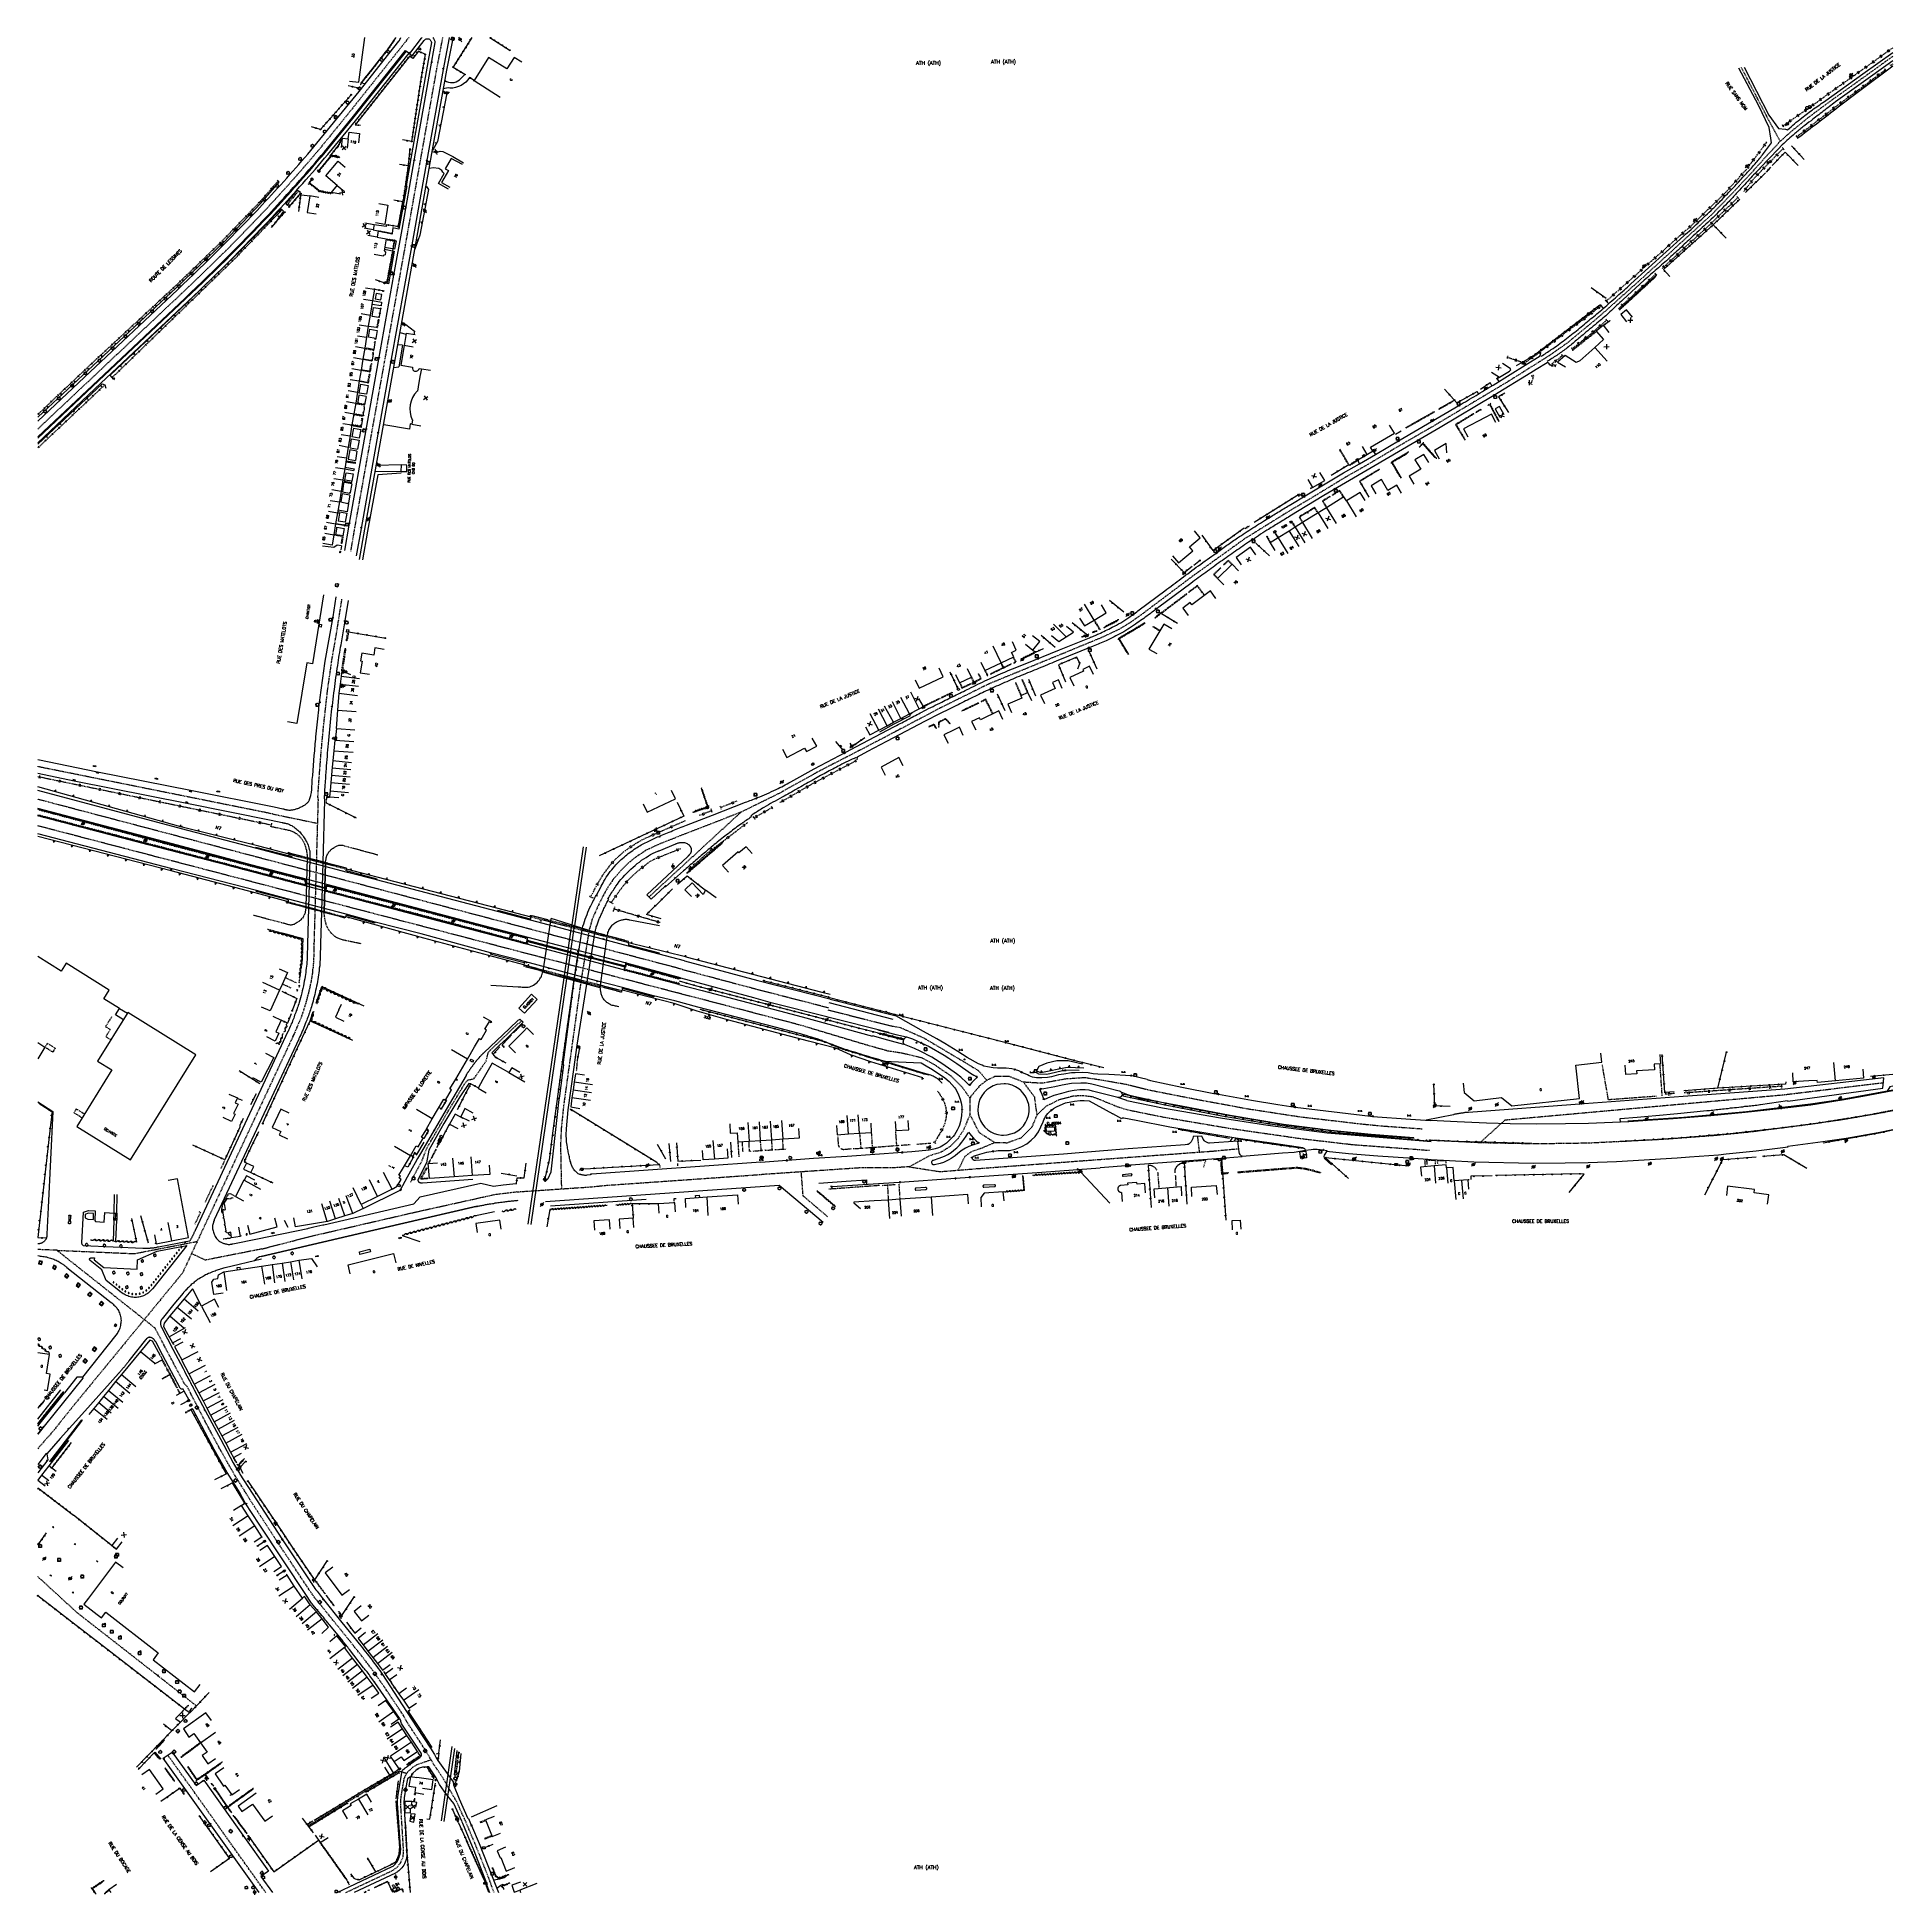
# Model space of a CAD drawing. Header units: millimetres. Extents: x 109000 to 110000, y 146999 to 148000.
import ezdxf
from ezdxf.enums import TextEntityAlignment as Align

# ---------------------------------------------------------------- set-up
doc = ezdxf.new("R2010")
doc.units = ezdxf.units.MM
doc.linetypes.add('DASHED', pattern=[0.75, 0.5, -0.25])
doc.layers.get('0').update_dxf_attribs({"linetype": 'CONTINUOUS'})
for name, color, linetype in [('W0001', 6, 'DASHED'), ('W0008', 7, 'CONTINUOUS'), ('W0017', 7, 'CONTINUOUS'), ('W0100', 7, 'CONTINUOUS'), ('W0105', 7, 'CONTINUOUS'), ('W0112', 1, 'DASHED'), ('W0120', 7, 'CONTINUOUS'), ('W0211', 2, 'CONTINUOUS'), ('W0220', 5, 'DASHED'), ('W0300', 7, 'CONTINUOUS'), ('W0310', 3, 'CONTINUOUS'), ('W0322', 7, 'CONTINUOUS'), ('W0330', 7, 'CONTINUOUS'), ('W0334', 7, 'CONTINUOUS'), ('W0400', 7, 'CONTINUOUS'), ('W0402', 7, 'CONTINUOUS'), ('W0420', 7, 'CONTINUOUS'), ('W0430', 7, 'CONTINUOUS'), ('W0432', 7, 'CONTINUOUS'), ('W0471', 7, 'CONTINUOUS'), ('W0700', 7, 'CONTINUOUS'), ('W0851', 7, 'CONTINUOUS'), ('W0980', 7, 'CONTINUOUS'), ('W0984', 7, 'CONTINUOUS'), ('W0989', 7, 'CONTINUOUS'), ('W0991', 7, 'CONTINUOUS'), ('W1102', 7, 'CONTINUOUS'), ('W1471', 7, 'CONTINUOUS'), ('W1474', 7, 'CONTINUOUS')]:
    doc.layers.add(name, color=color, linetype=linetype)
doc.styles.get("Standard").update_dxf_attribs({"font": 'romans.shx', "width": 0.85})

# ---------------------------------------------------------------- blocks, each defined once
blk = doc.blocks.new('T1474')
at = {"color": 0, "linetype": 'Continuous', "flags": 128}
for points in [[(-0.8, -0.5), (-0.8, 0.5)], [(-0.8, 0), (0.7, 0)], [(0.7, 0), (0.7, -0.5), (0.7, 0.5)]]:
    blk.add_lwpolyline(points, dxfattribs=at)
blk = doc.blocks.new('T420')
for p, q in [((0.7, 0.7), (-0.8, 0.7)), ((-0.8, 0.7), (-0.8, -0.8)), ((0.7, 0.7), (0.7, -0.8)), ((0.7, -0.8), (-0.8, -0.8))]:
    blk.add_line(p, q)
blk.add_ellipse((0, 0), major_axis=(-0.53, 0.53), ratio=1, start_param=3.926991, end_param=10.210176)
blk = doc.blocks.new('T400')
for p, q in [((-0.15, 0.3), (0.15, 0.3)), ((-0.15, -0.25), (-0.15, 0.3)), ((-0.15, 0.15), (0.15, 0.15)), ((-0.15, 0), (0.15, 0)), ((0.15, 0.3), (0.15, -0.25)), ((-0.15, -0.15), (0.15, -0.15)), ((-0.15, -0.25), (-0.15, -0.3)), ((-0.15, -0.3), (0.15, -0.3)), ((0.15, -0.3), (0.15, -0.25))]:
    blk.add_line(p, q)
blk = doc.blocks.new('T1471')
at = {"color": 0, "linetype": 'Continuous', "flags": 128}
blk.add_lwpolyline([(-0.75, -0.5), (-0.75, 0.5), (0.75, 0.5), (0.75, -0.5), (-0.75, -0.5)], dxfattribs=at)
blk = doc.blocks.new('T300')
for p, q in [((-0.8, 0.5), (-0.9, 0.3)), ((-0.9, 0.3), (-0.9, 0.2)), ((-0.9, 0.2), (-0.7, 0.1)), ((-0.7, 0.6), (-0.8, 0.5)), ((-0.8, -0.1), (-0.7, 0.1)), ((-0.6, 0.7), (-0.7, 0.6)), ((-0.7, 0.1), (-0.7, 0.1)), ((-0.5, 0.7), (-0.6, 0.7)), ((-0.3, 0.6), (-0.5, 0.7)), ((-0.3, 0.6), (-0.2, 0.7)), ((-0.2, 0.6), (-0.3, 0.6)), ((-0.2, 0.7), (-0.1, 0.8)), ((-0.1, 0.8), (0.1, 0.8)), ((0.1, 0.8), (0.2, 0.7)), ((0.2, 0.7), (0.3, 0.6)), ((0.3, 0.6), (0.4, 0.5)), ((0.5, 0.5), (0.3, 0.5)), ((0.4, 0.5), (0.4, 0.5)), ((0.6, 0.4), (0.5, 0.5)), ((0.6, 0.4), (0.7, 0.3)), ((0.7, 0.3), (0.7, 0.2)), ((0.7, 0.2), (0.7, 0.1)), ((0.7, 0.1), (0.7, -0.2)), ((-0.8, -0.2), (-0.8, -0.1)), ((-0.7, -0.3), (-0.8, -0.2)), ((-0.8, -0.2), (-0.8, -0.2)), ((-0.7, -0.4), (-0.7, -0.3)), ((-0.5, -0.5), (-0.7, -0.4)), ((-0.4, -0.5), (-0.5, -0.5)), ((-0.4, -0.5), (-0.3, -0.5)), ((-0.3, -0.5), (-0.3, -0.4)), ((-0.3, -0.6), (-0.3, -0.5)), ((-0.3, -0.5), (-0.3, -0.5)), ((-0.2, -0.7), (-0.3, -0.6)), ((-0.1, -0.8), (-0.2, -0.7)), ((0.1, -0.8), (-0.1, -0.8)), ((0.2, -0.7), (0.1, -0.8)), ((0.3, -0.5), (0.2, -0.5)), ((0.3, -0.6), (0.2, -0.7)), ((0.2, -0.7), (0.2, -0.7)), ((0.5, -0.4), (0.3, -0.5)), ((0.3, -0.5), (0.3, -0.6)), ((0.3, -0.5), (0.3, -0.5)), ((0.6, -0.3), (0.5, -0.4)), ((0.7, -0.2), (0.6, -0.3)), ((0.6, -0.3), (0.6, -0.3))]:
    blk.add_line(p, q)
blk = doc.blocks.new('t322o')
at = {"color": 0, "linetype": 'Continuous'}
for radius in [0.25, 0.15]:
    blk.add_circle((0, 0), radius, dxfattribs=at)
blk = doc.blocks.new('t310o')
at = {"color": 0, "linetype": 'Continuous'}
for centre, start, end in [((-0.5, 0.4), 216.8699, 323.1304), ((0.5, -0.4), 36.8699, 143.1303)]:
    blk.add_arc(centre, 0.625, start, end, dxfattribs=at)
blk = doc.blocks.new('t211o')
at = {"color": 0, "linetype": 'Continuous'}
for p, q in [((-0.3, 0.5), (-0.3, 0)), ((0, 1), (0, 0)), ((0.3, 0.5), (0.3, 0))]:
    blk.add_line(p, q, dxfattribs=at)
blk = doc.blocks.new('T471')
for p, q in [((-0.333334, 0.333334), (-0.333334, -0.333334)), ((-0.333334, 0.333334), (0.333334, 0.333334)), ((-0.333334, 0), (0, 0)), ((0.500001, 0.500001), (1.000002, 1.000002)), ((-0.500001, -0.500001), (-1.000002, -1.000002)), ((-0.333334, -0.333334), (0.333334, -0.333334))]:
    blk.add_line(p, q)
blk.add_ellipse((0, 0), major_axis=(0.471405, 0.471405), ratio=1, start_param=5.4977871438, end_param=11.780972451)
blk = doc.blocks.new('T851')
for p, q in [((-0.2, -0.1), (0, 0.3)), ((0, 0.3), (0.2, -0.1)), ((-0.2, -0.1), (0.2, -0.1))]:
    blk.add_line(p, q)
for major_axis in [(-0.106, 0.106), (-0.0354, 0.0354), (-0.0236, 0.0236)]:
    blk.add_ellipse((0, 0), major_axis=major_axis, ratio=1, start_param=3.926991, end_param=10.210176)
blk = doc.blocks.new('t112o')
at = {"color": 0, "linetype": 'Continuous'}
for p, q in [((-0.5, 0.5), (0.5, 0.5)), ((-0.5, -0.5), (-0.5, 0.5)), ((0.5, 0.5), (0.5, -0.5)), ((0.5, -0.5), (-0.5, -0.5))]:
    blk.add_line(p, q, dxfattribs=at)
blk = doc.blocks.new('t991o')
at = {"color": 0, "linetype": 'Continuous'}
for p, q in [((-1, 1), (1, -1)), ((-1, -1), (1, 1))]:
    blk.add_line(p, q, dxfattribs=at)
blk = doc.blocks.new('t220o')
at = {"color": 0, "linetype": 'Continuous'}
for p, q in [((-0.25, 0.25), (0.25, 0.25)), ((-0.25, -0.25), (0.25, -0.25))]:
    blk.add_line(p, q, dxfattribs=at)
blk = doc.blocks.new('T432')
at = {"flags": 128}
for points in [[(0.8, 0.8), (-0.8, 0.8)], [(-0.8, 0.8), (-0.8, 0)], [(0.8, 0.8), (-0.8, 0)], [(-0.8, 0), (0.8, 0)], [(-0.4, 2.1), (0.4, 2.1)], [(-0.4, 2.1), (-0.4, 1.3)], [(-0.4, 1.3), (0.4, 1.3)], [(0, 1.7), (0.4, 1.7)], [(0.4, 1.3), (0.4, 1.7)], [(0.8, 0), (0.8, 0.8)]]:
    blk.add_lwpolyline(points, dxfattribs=at)
blk = doc.blocks.new('t105o')
for p, q in [((-0.5, 0), (0.5, 0)), ((0.5, 0), (0.2, 0.1)), ((0.5, 0), (0.2, -0.1))]:
    blk.add_line(p, q)
blk = doc.blocks.new('T430')
at = {"flags": 128}
for points in [[(0.8, 0.8), (-0.8, 0.8)], [(-0.8, 0.8), (-0.8, 0)], [(0.8, 0.8), (-0.8, 0)], [(-0.8, 0), (0.8, 0)], [(-0.4, 2.1), (0.4, 2.1)], [(-0.4, 2.1), (-0.4, 1.3)], [(-0.4, 1.7), (0, 1.7)], [(-0.4, 1.3), (0.4, 1.3)], [(0.8, 0), (0.8, 0.8)]]:
    blk.add_lwpolyline(points, dxfattribs=at)

msp = doc.modelspace()

# ---------------------------------------------------------------- linework, layer by layer
at = {"layer": 'W0001'}
for p, q in [((109347.6, 147497.6), (109000, 147589.3)), ((109344.5, 147485), (109000, 147575))]:
    msp.add_line(p, q, dxfattribs=at)
msp.add_lwpolyline([(109200.1, 148000), (109196, 147994.8), (109167.1, 147958.5), (109152.2, 147940.2, -0.012669), (109125.2, 147909.7, -0.01678), (109077.3, 147861.7), (109030.4, 147817.5), (109000, 147788.9)], format="xyb", dxfattribs=at)
for points in [[(109168.8, 147723), (109171, 147735.8), (109180.1, 147786.9), (109187, 147825.2), (109198.2, 147887.7), (109206.3, 147933.4), (109215.2, 147983.3), (109218.4, 148000)], [(109126.6, 147581.4), (109000, 147606.9)], [(109151, 147590.3), (109151.1, 147588.9), (109151.1, 147588.9), (109148.9, 147511.5), (109148.9, 147511.5), (109148.9, 147511.4), (109148.9, 147511.4), (109148.9, 147511.4), (109148.9, 147511.4), (109148.9, 147511.5), (109148.9, 147511.5), (109148.9, 147511.4), (109148.9, 147511.4), (109148.9, 147511.4), (109148.9, 147511.1), (109148.9, 147510.3), (109148.9, 147509.2), (109148.9, 147508.5), (109148.8, 147507.5), (109148.8, 147506.6), (109148.8, 147505.6), (109148.8, 147504.8), (109148.7, 147503.8), (109148.7, 147503), (109148.7, 147503), (109148.7, 147502.1), (109148.6, 147501), (109148.5, 147499.8), (109148.4, 147498.6), (109148.2, 147497.5), (109148.1, 147496.3), (109148, 147495.1), (109147.8, 147494), (109147.6, 147492.8), (109147.4, 147491.6), (109147.4, 147491.6), (109147.2, 147490.4), (109146.9, 147489.3), (109146.7, 147488.2), (109146.5, 147487.1), (109146.2, 147486), (109145.9, 147484.8), (109145.6, 147483.7), (109145.3, 147482.5), (109145.1, 147481.5), (109144.7, 147480.3), (109144.5, 147479.4), (109144.2, 147478.5), (109143.9, 147477.7), (109143.7, 147476.8), (109143.4, 147476.1), (109143.2, 147475.3), (109142.9, 147474.5), (109142.7, 147473.8), (109142.3, 147472.9), (109142.1, 147472.2), (109141.8, 147471.4), (109141.5, 147470.5), (109141.1, 147469.6), (109140.6, 147468.5), (109140.3, 147467.6), (109139.7, 147466.4), (109139.5, 147465.7), (109139, 147464.7), (109138.7, 147463.9), (109138.2, 147462.8), (109137.9, 147462.3), (109137.8, 147462.1), (109137.6, 147461.7), (109137.6, 147461.6), (109137.6, 147461.6), (109137.6, 147461.6), (109137.6, 147461.5), (109137.5, 147461.5), (109137.5, 147461.5), (109137.5, 147461.3), (109137.6, 147461.5), (109078, 147333.9), (109020, 147263.3)], [(109126.6, 147581.4), (109150.7, 147576.4)], [(109329.5, 147536.7), (109379, 147582.3), (109337.6, 147566.2), (109333.6, 147564.5), (109327.9, 147561.8), (109322.2, 147558), (109318.5, 147555), (109314.7, 147551.3), (109310.2, 147546.1), (109307.3, 147541.8), (109304.9, 147537.6), (109301.8, 147531.3), (109298.9, 147524.7), (109297.2, 147518.7)], [(109297.2, 147518.7), (109292.7, 147490.6)], [(109292.7, 147490.6), (109283.5, 147424.5), (109282.2, 147412), (109281.8, 147402.4), (109282.3, 147379.3)], [(109425.9, 147475.8), (109435.4, 147473.4), (109459.9, 147467.2), (109464.9, 147466.3), (109477.6, 147460.7), (109499.3, 147447.8), (109507.2, 147443), (109511.6, 147437.8), (109507.7, 147434.8), (109502.4, 147428.4), (109502.5, 147419.4), (109507.4, 147409.7), (109515.9, 147404.3), (109522.6, 147404.2), (109530.2, 147406.9), (109536.1, 147412.8), (109538.7, 147419.3), (109537.4, 147428.7), (109531.4, 147436.8), (109523.7, 147439.9), (109515.9, 147439.8), (109511.6, 147437.8)], [(109502.4, 147428.4), (109498.4, 147434), (109492.5, 147440), (109483.5, 147446.1), (109476.9, 147449.8), (109466, 147452.4), (109458.2, 147453.6), (109447.5, 147456.6)], [(109746.3, 147411.5), (109725.4, 147413), (109713.9, 147414.1), (109680.4, 147418), (109652.4, 147422.3), (109624.8, 147427.4), (109599.9, 147432.3), (109586.9, 147435.5), (109574.4, 147437.7), (109564.3, 147439.2), (109554, 147438.5), (109541.4, 147436.2), (109531.4, 147436.8)], [(109994.9, 147436.4), (109941.5, 147429.9), (109790.8, 147416.3), (109777.6, 147404.3)], [(109538.7, 147419.3), (109543.8, 147424), (109550.8, 147427.5), (109558.1, 147429.4), (109562.7, 147429.7), (109568.5, 147429.1), (109582.9, 147423.3), (109587.2, 147422), (109606.9, 147418), (109642.9, 147411.9), (109680.6, 147406.5), (109691.5, 147405.2), (109708.7, 147403.2), (109750.2, 147400.1)], [(109750.3, 147405.7), (109777.6, 147404.3), (109807.2, 147403.7), (109835.8, 147404.1), (109875.7, 147406.1), (109904, 147408.2), (109923.4, 147410.1), (109941.1, 147412.4), (109959, 147414.7), (109987.9, 147419.4), (110000, 147421.8)], [(109502.5, 147419.4), (109499.1, 147411.1), (109496.1, 147406.5), (109491.9, 147402.2), (109486.9, 147399), (109481.1, 147397.3), (109469.7, 147391.2), (109460.7, 147390.6), (109444.7, 147390.7), (109390.2, 147387)], [(109469.7, 147391.2), (109486.4, 147388.6), (109506, 147390.2), (109579.4, 147395.7), (109612, 147398.1), (109619.7, 147398.7), (109632.5, 147399.6), (109647.5, 147401)], [(109496.2, 147389.4), (109499.8, 147396.8), (109503.5, 147399.5), (109509.2, 147401.5), (109515.9, 147404.3)], [(109625.2, 147407.7), (109625.3, 147405.7), (109626.1, 147399.2)], [(109258.5, 147377.7), (109298.4, 147380.4), (109306.1, 147381.2), (109363.4, 147385.2), (109390.2, 147387.1)], [(109425.8, 147364.3), (109412.6, 147375.5), (109411.6, 147388.6)], [(109120.8, 147346.9), (109146.9, 147353.7), (109204.5, 147367), (109246.4, 147376.3), (109258.5, 147377.8)], [(109010.3, 147346.2), (109052.1, 147344.4), (109086, 147351)], [(109070, 147291.4), (109063.3, 147304.2), (109057.5, 147308.8), (109010.3, 147346.2), (109000, 147346.6)], [(109090.4, 147340.9), (109082.9, 147344.4)], [(109120.8, 147346.9), (109090.4, 147340.9)], [(109230.3, 147039.2), (109227.3, 147045.7), (109225.9, 147048.9), (109221.5, 147056.4), (109219.7, 147059.7), (109216, 147065.4), (109213.6, 147068.9), (109209, 147076.7), (109202, 147087.4), (109198.6, 147092.6), (109197.1, 147095.5), (109188.2, 147108.8), (109180.6, 147119.7), (109174.8, 147127.3), (109168.2, 147135.6), (109159.1, 147146.9), (109153.4, 147153.9), (109149.8, 147158.3), (109146.7, 147162.6), (109142.4, 147169.1), (109128.2, 147190.5), (109114.5, 147211.6), (109111.2, 147217), (109106.5, 147224.5), (109102.5, 147231.4), (109097.1, 147241.1), (109093.6, 147247.7), (109090.7, 147253.1), (109087.1, 147260), (109081.1, 147271.7), (109080.5, 147272.8), (109078.9, 147274.6), (109070, 147291.4)], [(109085.6, 147100.6), (109021.3, 147150.8), (109000, 147170.3)], [(109122.9, 147000), (109117.9, 147007), (109082.9, 147056.2), (109070.1, 147074.1)], [(109166.1, 147000), (109186.4, 147009.6), (109191.1, 147011.8), (109193.6, 147013.5), (109195.7, 147016.2), (109197, 147019.4), (109197.2, 147022.4), (109197, 147026.2), (109196.1, 147040.7), (109195.8, 147045.7), (109195.8, 147050.3), (109196.1, 147053), (109196.9, 147057.5), (109197.6, 147061.6), (109198.9, 147064.3), (109200.7, 147066.2), (109202.4, 147067.7), (109204.5, 147069), (109212, 147071.6)], [(109145.7, 147036), (109194, 147065.1), (109195, 147065.4), (109198.9, 147064.3)], [(109246, 147000), (109242.4, 147009.7), (109236.7, 147024), (109230.3, 147039.2)]]:
    msp.add_lwpolyline(points, dxfattribs=at)
at = {"layer": 'W0001', "flags": 128}
for points in [[(110000, 147989.8), (109982.8, 147977.4), (109966.4, 147965.7), (109954.2, 147956.6), (109945.4, 147949.4), (109939.3, 147944), (109932.8, 147956), (109918.4, 147983.7), (109918.4, 147983.7)], [(109939.3, 147944), (109930.7, 147934.7), (109922.3, 147925.4), (109913.2, 147915.7), (109902.2, 147904.4), (109895.9, 147898.6), (109878, 147882.2), (109864.4, 147869.8), (109846.2, 147853.5), (109840, 147848.1), (109824.4, 147835.2), (109815, 147828.6), (109793.1, 147814.8), (109779.1, 147806.4), (109751.9, 147790.2), (109734.2, 147780), (109717.4, 147770), (109705.3, 147763.1), (109685.5, 147751.1), (109675.2, 147745), (109650.7, 147729.8), (109621.9, 147709.1), (109596.1, 147689.7), (109588.8, 147684.5), (109583.1, 147681), (109573.3, 147676.4), (109552.7, 147667.9), (109512.5, 147651.4), (109486.1, 147638.3), (109456.5, 147622.7), (109441.7, 147615), (109421.3, 147604.5), (109399.7, 147592.5), (109379, 147582.3), (109379, 147582.3), (109379, 147582.3)], [(109151, 147590.3), (109151.7, 147600.7), (109152.8, 147614.9), (109154.1, 147628.7), (109156.2, 147647.7), (109158.7, 147665.2), (109161, 147678.3), (109164, 147697.2)], [(109347.6, 147497.6), (109387, 147487.1), (109426.2, 147477)], [(109447.5, 147456.7), (109446.9, 147456.8), (109410.9, 147467.6), (109356.9, 147481.8), (109344.5, 147485), (109344.5, 147485)], [(109201, 147382.9), (109207.3, 147394.8), (109209.6, 147401), (109214, 147408.6), (109220.8, 147420.4), (109230.6, 147436.7), (109231.9, 147438.1), (109235.1, 147438.6), (109241.7, 147448.2), (109242.9, 147452.8), (109244.1, 147454.2), (109257.8, 147467.3), (109260.2, 147469.3), (109260.8, 147469.9)], [(109020, 147263.3), (109007.8, 147248.1), (109000.8, 147240.2), (109000, 147239.2)]]:
    msp.add_lwpolyline(points, dxfattribs=at)
at = {"layer": 'W0008'}
for p, q in [((109842.3, 147856), (109843.9, 147853.9)), ((109846.8, 147856.5), (109845, 147858.4)), ((109783.9, 147812.2), (109783, 147813.9)), ((109786.6, 147816.1), (109787.6, 147814.5)), ((109776.6, 147807.8), (109775.9, 147809.1)), ((109731.9, 147786.2), (109735, 147788)), ((109152.9, 147528.2), (109152.9, 147528.8)), ((109462.1, 147472.6), (109427.1, 147481.4)), ((109458.7, 147463.6), (109425.2, 147472.1)), ((109461.2, 147470.6), (109426.7, 147479.5)), ((109642.9, 147405), (109644, 147406.9)), ((109645.8, 147406.6), (109644.9, 147405.1)), ((109465.1, 147382.9), (109464.8, 147382.9))]:
    msp.add_line(p, q, dxfattribs=at)
for points in [[(109000, 147793.1), (109025.2, 147816.8), (109075.3, 147864, 0.015499), (109121, 147909.7, 0.012122), (109147.2, 147939), (109173.2, 147970.9), (109189.2, 147991.2), (109194.6, 147997.9, 0.110033), (109195.7, 148000, 0.156509)], [(109000, 147784.7), (109032.5, 147815.3), (109079.4, 147859.5, 0.01678), (109127.4, 147907.7, 0.012675), (109154.5, 147938.3), (109169.5, 147956.6), (109198.3, 147993), (109200.5, 147991.4), (109206.9, 147999.5, -0.043236), (109207.3, 148000, -0.202505)], [(109212.9, 148000, -0.199227), (109214.1, 147997.2), (109212.3, 147987.2), (109203, 147934.5), (109196.2, 147896.5), (109191.8, 147871.8), (109183.7, 147826.5), (109176.9, 147788.5), (109167.7, 147737), (109165.3, 147723.4)], [(109171.9, 147720.5), (109174.5, 147735.2), (109183.6, 147786.2), (109190.4, 147824.6), (109201.6, 147887.1), (109209.8, 147932.8), (109218.7, 147982.6), (109222, 147999.8, -0.000373), (109222, 148000)]]:
    msp.add_lwpolyline(points, format="xyb", dxfattribs=at)
at = {"layer": 'W0008', "flags": 128}
for points in [[(109919.8, 147984), (109933.1, 147958.1), (109938.3, 147950.8), (109942.2, 147950.5), (109943.3, 147950.2, -0.003), (109947, 147953.4, -0.009), (109950.9, 147956.6, -0.0126), (109957.3, 147961.4, 0.0012), (109963.9, 147966), (109983.9, 147980.4), (110000, 147991.9, 0.0055)], [(109810.5, 147828.1, 0.0014), (109813.2, 147829.9, 0.0044), (109815.9, 147831.7, 0.0129), (109823.2, 147837, 0.0068), (109830.3, 147842.6, 0.0036), (109837.1, 147848.2, 0.0032), (109843.9, 147853.9, 0.0036), (109851.4, 147860.5, 0.0039), (109858.8, 147867.1), (109887.3, 147893, 0.0024), (109891.2, 147896.5, 0.001), (109895, 147900.1, 0.0017), (109899, 147903.9, 0.0047), (109903, 147907.7, 0.0051), (109907, 147911.7, 0.0029), (109910.8, 147915.7, 0.0023), (109916.3, 147921.5, 0.0019), (109921.7, 147927.3, 0.0074), (109925.8, 147931.9, 0.0197), (109929.7, 147936.7), (109934.5, 147943.1), (109934.2, 147945.7), (109933.4, 147951.4), (109927.5, 147963.4), (109917, 147983.4), (109917, 147983.4)], [(110000, 147987.4), (109981.6, 147974.3), (109969.1, 147965.2, 0.0065), (109962.5, 147960.2, 0.0004), (109955.9, 147955.1, 0.0021), (109951.5, 147951.7, 0.0099), (109947.1, 147948.1, 0.0093), (109943.7, 147945.1, 0.0054), (109940.4, 147942), (109938.2, 147939.8), (109928.7, 147929.8, 0.003), (109925.7, 147926.7, 0.0008), (109922.8, 147923.5, -0.0006), (109919.2, 147919.6, -0.0009), (109915.6, 147915.8, -0.0025), (109911.7, 147911.6, -0.0052), (109907.8, 147907.6, -0.0086), (109900.2, 147900.2, -0.0014), (109892.4, 147893, -0.000035), (109886, 147887, -0.0038), (109879.6, 147881.1, -0.0027), (109872.8, 147875.1, 0.0035), (109866, 147869.1), (109854.6, 147858.7, 0.0092), (109851.1, 147855.4, -0.0073), (109847.5, 147852, -0.0099), (109844.5, 147849.3, -0.0038), (109841.4, 147846.7, 0.0005), (109837.5, 147843.5, 0.0032), (109833.6, 147840.2, -0.0006), (109828.8, 147836.2, -0.0131), (109823.9, 147832.2, -0.0143), (109818.8, 147828.6, -0.0048), (109813.6, 147825.2), (109813.6, 147825.2)], [(109301, 147537.5, 0.034407), (109301.1, 147537.7, 0.0022), (109301.3, 147537.9), (109303.3, 147541.5, -0.0097), (109305.2, 147545.2, -0.031), (109307.9, 147549.3, -0.0243), (109311, 147553.2, -0.0347), (109316.8, 147558.8, -0.0369), (109323.2, 147563.4, -0.0248), (109329, 147566.6, -0.0114), (109334.9, 147569.3, -0.0053), (109342.3, 147572.4, -0.0044), (109349.7, 147575.3), (109363.7, 147580.7), (109381.5, 147587.7, 0.0022), (109384.7, 147588.9, 0.0009), (109387.9, 147590.2, 0.0047), (109393, 147592.3, 0.0133), (109398.1, 147594.6, 0.0098), (109402, 147596.6, 0.0014), (109405.9, 147598.8), (109418.6, 147605.7), (109435.6, 147614.7), (109444.4, 147619.3), (109461.9, 147628.5, 0.0012), (109465.8, 147630.6, -0.0006), (109469.7, 147632.7, -0.0013), (109473.2, 147634.5, -0.0011), (109476.6, 147636.3, -0.0017), (109481.4, 147638.8, -0.002), (109486.3, 147641.2, -0.0022), (109494.1, 147645.1, 0.0005), (109501.9, 147648.9, -0.0006), (109506.8, 147651.3, -0.0041), (109511.8, 147653.7, -0.0052), (109516.6, 147655.8, -0.0044), (109521.4, 147657.9, -0.003), (109526.8, 147660.2, -0.000065), (109532.2, 147662.4), (109550.7, 147669.8), (109566.9, 147676.4, 0.0075), (109569.4, 147677.4, 0.003), (109571.9, 147678.5, 0.0036), (109575.5, 147680.2, 0.0086), (109579.2, 147682, 0.0151), (109583.8, 147684.5, 0.0167), (109588.2, 147687.3, 0.0082), (109591, 147689.3, 0.0015), (109593.8, 147691.4), (109607.6, 147701.7, 0.0023), (109612, 147705, -0.0009), (109616.4, 147708.3, -0.0038), (109625.7, 147715.2, -0.001), (109635.2, 147722, -0.0016), (109640.9, 147726.2, -0.0053), (109646.8, 147730.2, -0.0077), (109655, 147735.6, -0.0037), (109663.3, 147740.8, -0.0013), (109669.3, 147744.5, -0.0014), (109675.4, 147748.2), (109683.3, 147752.9), (109703.9, 147765.2), (109712.5, 147770.2), (109721.1, 147775.2), (109734.4, 147783), (109766.1, 147801.6, 0.0014), (109775.3, 147807, 0.004), (109784.5, 147812.6), (109793.7, 147818.2), (109809.9, 147828.3), (109810.2, 147829.9), (109810.2, 147829.9)], [(109815, 147824.1), (109814, 147824.5), (109813.6, 147824.6), (109807.8, 147820.9), (109804.9, 147819.1), (109784.9, 147806.9), (109756, 147789.7), (109743.1, 147782.1), (109718.7, 147767.9), (109693.3, 147753), (109675, 147741.9, 0.001), (109668.8, 147738.1, 0.003), (109662.6, 147734.3, 0.0032), (109658.1, 147731.4, 0.0036), (109653.6, 147728.5, 0.0057), (109645.6, 147723, 0.0031), (109637.6, 147717.4, 0.0021), (109629.6, 147711.6, 0.0026), (109621.6, 147705.7), (109604.4, 147692.9, 0.000039), (109602, 147691.1, -0.0009), (109599.6, 147689.3, -0.0027), (109596.2, 147686.8, -0.0041), (109592.7, 147684.4, -0.0086), (109588.6, 147681.6, -0.0145), (109584.3, 147679, -0.0138), (109580.2, 147676.8, -0.0085), (109575.9, 147674.7, -0.0051), (109572.4, 147673.2, -0.0058), (109569, 147671.8), (109549, 147663.7, 0.0007), (109539.5, 147659.8, 0.0017), (109530.1, 147656, 0.0037), (109521.2, 147652.2, 0.0071), (109512.3, 147648.2, 0.0055), (109504.2, 147644.3, -0.000016), (109496.1, 147640.3, 0.0001), (109487.2, 147635.9, 0.0064), (109478.4, 147631.4), (109457.5, 147620.4), (109447.3, 147615), (109441.7, 147612), (109441.5, 147610.5), (109441.5, 147610.5)], [(109147.1, 147591.1, 0.003213), (109147.2, 147591.5, 0.050429), (109147.9, 147597.7, -0.03437), (109148.3, 147602.2), (109149.1, 147612.9, -0.003861), (109150, 147623, -0.005018), (109151.3, 147636, -0.003748), (109152.6, 147646.8, -0.003643), (109154, 147657.2), (109155, 147663.8), (109159.2, 147687.7), (109160.9, 147698.4)], [(109154.6, 147589.5), (109155, 147597.1, -0.002194), (109155.6, 147605.6, -0.003557), (109156.7, 147619.3, -0.004994), (109158.2, 147634.7, -0.004446), (109159.9, 147648.4, -0.006331), (109161.7, 147661.5, -0.005416), (109163.5, 147672.6), (109165.7, 147685.5), (109167.6, 147696.4)], [(109441.1, 147611.9, 0.0009), (109436.8, 147609.8, 0.0028), (109432.4, 147607.6, 0.0058), (109424.8, 147603.6, 0.0041), (109417.4, 147599.5, 0.0016), (109409.3, 147594.9, -0.002), (109401.3, 147590.4, -0.000074), (109396.3, 147587.7, 0.0045), (109391.4, 147584.9, 0.0079), (109388.7, 147583.2, 0.0161), (109386.1, 147581.5, 0.0051), (109385.2, 147580.9, 0.0017), (109384.4, 147580.2), (109384.6, 147579.8, 0.0007), (109381.9, 147577.9, 0.002), (109379.3, 147576.1, 0.0037), (109376.1, 147573.8, 0.0044), (109373, 147571.4, 0.0086), (109366.3, 147566.2, 0.0055), (109359.9, 147560.8, 0.003), (109354, 147555.8, 0.0017), (109348.1, 147550.7), (109338.4, 147542.1), (109338.1, 147542.3)], [(109487.6, 147436.1, 0.0048), (109487, 147436.8, 0.0145), (109486.3, 147437.5, 0.0412), (109484.6, 147438.9, 0.0421), (109482.7, 147440, 0.0364), (109480.1, 147441, -0.0008), (109477.5, 147441.7), (109460.4, 147446.9, 0.002), (109449.3, 147450.2, -0.0054), (109438.2, 147453.6, -0.0046), (109434.3, 147454.8, -0.0074), (109430.6, 147456.2, -0.0043), (109426.1, 147457.9, 0.0079), (109421.6, 147459.6, 0.0143), (109415.7, 147461.5, 0.0064), (109409.7, 147463.2), (109397.5, 147466.4), (109355.8, 147477.3), (109343.4, 147480.6), (109343.4, 147480.6)], [(109072.9, 147292.9), (109078.4, 147282.4, 0.0028), (109081.1, 147277.2, 0.0017), (109084.4, 147271), (109090.3, 147259.9), (109098.7, 147244.2), (109105.4, 147231.7), (109105.4, 147231.7), (109107.4, 147228.2), (109107.7, 147227.6, -0.023576), (109109, 147225.6), (109131.6, 147190.7), (109146.6, 147168, 0.0097), (109148.9, 147164.7, 0.0128), (109153.4, 147158.8), (109164, 147145.6), (109164, 147145.6), (109174.1, 147133, -0.004), (109177.6, 147128.7, -0.008), (109182.8, 147121.8, -0.0139), (109185.8, 147117.5), (109196.5, 147101.2), (109204.6, 147088.7), (109211.7, 147077.8), (109213.9, 147074.4), (109214.7, 147072.6), (109215.6, 147071.1), (109222.5, 147061.6), (109224, 147059.7), (109224.1, 147058.1), (109227.2, 147050.5), (109231.9, 147039.9)], [(109079, 147270.2), (109078.4, 147271.3, -0.1145), (109077.5, 147271.3, -0.0954), (109076.8, 147271.8), (109076.8, 147271.8), (109067.2, 147289.9)], [(109161.5, 147000), (109191.1, 147014, 0.0405), (109192.7, 147015.3, 0.0862), (109194.4, 147018.1, 0.0618), (109195.5, 147021.4, 0.0593), (109195.6, 147024.7), (109194.1, 147045.7, -0.0189), (109194, 147048.9, -0.0395), (109194.3, 147052.7), (109196.3, 147064.7, -0.1003), (109196.7, 147065.9, -0.0825), (109197.5, 147066.7, -0.0057), (109197.8, 147066.9, 0.0094), (109199.1, 147067.9), (109199.1, 147067.9), (109200.9, 147069.4), (109202.8, 147070.6), (109205.9, 147072.8, 0.1759), (109206.9, 147073.9, 0.2045), (109206.7, 147075.1), (109196.7, 147090.3), (109196.1, 147091.2), (109195.8, 147092.2, 0.0747), (109195, 147094), (109181.7, 147113.2, 0.0133), (109177.5, 147118.9, 0.0018), (109175.6, 147121.2), (109175.6, 147121.2), (109168, 147131, 0.0049), (109166.2, 147133.4, 0.0016), (109164.4, 147135.6), (109157.4, 147144.2, 0.001), (109155.8, 147146.1, 0.0054), (109153.4, 147149.1), (109150.3, 147152.8), (109148.3, 147155.1, -0.0205), (109147.6, 147156, -0.004), (109146.9, 147157), (109144.8, 147160.1), (109119.3, 147198.6), (109111.9, 147210.1), (109108.7, 147215.9), (109105.5, 147221), (109102.1, 147226.5), (109095.2, 147238.9), (109083.6, 147260.6), (109083.6, 147260.6), (109083.3, 147260.6)], [(109119.3, 147000), (109067.7, 147072.4), (109072.4, 147075.7), (109085.4, 147057.7), (109089.5, 147060.6), (109089.5, 147060.6), (109110.5, 147030.9), (109124.4, 147011.6), (109120.3, 147008.7), (109126.5, 147000, 0.096)], [(109200.9, 147062.3), (109200.5, 147062.2), (109199.4, 147061.3), (109198.3, 147055.7), (109198.3, 147055.7), (109197.7, 147052.1, 0.0256), (109197.4, 147048.3, 0.0121), (109197.6, 147045.4), (109198.9, 147019.7, -0.0971), (109198.4, 147017.2, -0.0726), (109196.8, 147014, -0.0675), (109194.6, 147011.7, -0.038539), (109192.8, 147010.5), (109192.8, 147010.5), (109170.6, 147000)]]:
    msp.add_lwpolyline(points, format="xyb", dxfattribs=at)
for points in [[(109932.7, 147933.1), (109933.4, 147932.3), (109932.8, 147931.8), (109932, 147932.4), (109932, 147932.4)], [(109833.8, 147837.9), (109834.5, 147837.1), (109833.9, 147836.7), (109833.2, 147837.4), (109833.2, 147837.4)], [(109712.5, 147770.2), (109711.6, 147772.2), (109719.8, 147777.1), (109721.1, 147775.2), (109721.1, 147775.2)], [(109453.9, 147625.7), (109461.7, 147629.9), (109470.4, 147634.4), (109469.9, 147635.4), (109469.9, 147635.4)], [(109348.7, 147502.2), (109388.2, 147491.7), (109427, 147481.7)], [(109346.5, 147493.1), (109385.8, 147482.5), (109394.6, 147480), (109425.4, 147472.2)], [(109345.6, 147489.5), (109358.1, 147486.2), (109399.9, 147475.3), (109412.1, 147472.1), (109449.9, 147461.7)], [(109245.5, 147451.9), (109244.7, 147452.7), (109249.1, 147456.9), (109252.7, 147460.2), (109261.7, 147469.1), (109259.9, 147470.8), (109259.4, 147470.3), (109259.2, 147470.5), (109254.1, 147465.6), (109240.6, 147452.9), (109240.5, 147452.7), (109240.3, 147452.5), (109240.1, 147452.3), (109239.9, 147452.2), (109239.7, 147452), (109239.6, 147451.8), (109239.4, 147451.6), (109239.2, 147451.4), (109239.1, 147451.3), (109238.9, 147451.1), (109238.7, 147450.9), (109238.5, 147450.7), (109238.4, 147450.5), (109238.2, 147450.4), (109238, 147450.2), (109237.9, 147450), (109237.7, 147449.8), (109237.5, 147449.6), (109237.4, 147449.4), (109237.2, 147449.2), (109237.1, 147449), (109236.9, 147448.8), (109236.7, 147448.6), (109236.6, 147448.5), (109236.4, 147448.3), (109236.3, 147448.1), (109236.1, 147447.9), (109235.9, 147447.7), (109235.8, 147447.5), (109235.6, 147447.3), (109235.5, 147447.1), (109235.3, 147446.9), (109235.2, 147446.7), (109235, 147446.5), (109234.9, 147446.3), (109234.7, 147446.1), (109234.6, 147445.9), (109234.4, 147445.7), (109234.3, 147445.5), (109234.1, 147445.3), (109234, 147445.1), (109233.8, 147444.9), (109233.7, 147444.7), (109233.5, 147444.5), (109233.4, 147444.3), (109233.2, 147444.1), (109233.1, 147443.9), (109232.9, 147443.7), (109232.8, 147443.5), (109232.7, 147443.3), (109232.5, 147443), (109232.4, 147442.8), (109232.2, 147442.6), (109232.1, 147442.4), (109232, 147442.2), (109231.8, 147442), (109231.7, 147441.8), (109231.5, 147441.6), (109231.4, 147441.3), (109231.3, 147441.1), (109231.2, 147440.9), (109231, 147440.7), (109230.9, 147440.5), (109220.1, 147422.1), (109206.8, 147399.2), (109204.8, 147395.7), (109203.4, 147393.3), (109201.8, 147390.4), (109199.2, 147385.7), (109195.3, 147378.6)], [(109233.5, 147436), (109232.3, 147436.1), (109227.5, 147428.9), (109219, 147414.5), (109210.8, 147400.1), (109209.6, 147393.3), (109204.9, 147384.1), (109204.9, 147384.1), (109204.9, 147384.1)], [(109228.7, 147038.4), (109224.3, 147048), (109221.1, 147052), (109219.1, 147054.6), (109216.6, 147058.3), (109214.8, 147061.8), (109210.8, 147067.8), (109209.9, 147067.7), (109209.9, 147067.7)]]:
    msp.add_lwpolyline(points, dxfattribs=at)
at = {"layer": 'W0008'}
for points in [[(109127.4, 147585), (109082.4, 147594), (109032.2, 147604), (109000, 147610.5)], [(109000, 147603.3), (109019.6, 147599.3), (109080.3, 147587.3), (109125.9, 147578)], [(109348.7, 147502.2), (109335, 147505.9), (109318.4, 147510.2), (109304.4, 147513.9), (109265.6, 147524.2), (109247.8, 147528.9), (109182.7, 147545.8), (109167, 147549.9), (109137.1, 147557.7), (109117.4, 147562.9), (109077.5, 147573.4), (109000, 147594.1)], [(109346.5, 147493.1), (109316.6, 147501.1), (109264.3, 147514.8), (109155.9, 147543.3), (109114.9, 147554), (109075.4, 147564.5), (109000, 147584.4)], [(109147.1, 147591.1), (109146.5, 147589.6), (109146.5, 147589.6), (109146.5, 147589.5), (109146.5, 147589.5), (109146.5, 147589.4), (109146.5, 147589.4), (109146.5, 147589.4), (109146.5, 147589.3), (109146.5, 147589.3), (109146.4, 147589.2), (109146.4, 147589.2), (109146.3, 147588.8), (109146.1, 147588.5), (109145.9, 147588.2), (109145.7, 147587.8), (109145.5, 147587.5), (109145.2, 147587.2), (109144.9, 147587), (109144.6, 147586.7), (109144.3, 147586.5), (109144, 147586.2), (109143.6, 147586), (109143.2, 147585.7), (109142.8, 147585.4), (109142.3, 147585.2), (109141.9, 147585), (109141.5, 147584.8), (109141, 147584.6), (109140.5, 147584.4), (109140.1, 147584.2), (109139.6, 147584.1), (109139.2, 147583.9), (109138.7, 147583.8), (109138.3, 147583.7), (109137.8, 147583.6), (109137.3, 147583.5), (109136.9, 147583.4), (109136.4, 147583.4), (109136, 147583.3), (109135.5, 147583.3), (109135, 147583.4), (109134.8, 147583.4), (109134.6, 147583.5), (109134.3, 147583.5), (109134.1, 147583.6), (109133.9, 147583.6), (109133.6, 147583.7), (109133.4, 147583.7), (109133.2, 147583.8), (109133, 147583.8), (109132.7, 147583.9), (109132.7, 147583.9), (109132.6, 147583.9), (109132.5, 147583.9), (109132.5, 147583.9), (109132.4, 147584), (109132.3, 147584), (109132.3, 147584), (109132.2, 147584), (109132.1, 147584), (109132.1, 147584), (109132.1, 147584), (109127.4, 147585)], [(109154.6, 147589.5), (109154.6, 147588.8), (109153.6, 147555.5)], [(109345.6, 147489.5), (109315.8, 147497.4), (109263.7, 147511.2), (109208.2, 147525.8), (109155.2, 147539.8), (109103.3, 147553.5), (109059.6, 147564.8), (109000, 147580.4)], [(109125.9, 147578), (109131.7, 147576.8), (109131.8, 147576.8), (109131.8, 147576.8), (109131.9, 147576.8), (109131.9, 147576.8), (109132, 147576.8), (109132, 147576.8), (109132, 147576.8), (109132.1, 147576.8), (109132.1, 147576.7), (109132.2, 147576.7), (109132.5, 147576.7), (109132.8, 147576.6), (109133.1, 147576.5), (109133.3, 147576.5), (109133.6, 147576.4), (109133.9, 147576.3), (109134.2, 147576.2), (109134.5, 147576.2), (109134.8, 147576.1), (109135, 147576), (109135.7, 147575.7), (109136.3, 147575.4), (109136.9, 147575.1), (109137.5, 147574.7), (109138, 147574.4), (109138.6, 147574), (109139.1, 147573.5), (109139.7, 147573.1), (109140.2, 147572.6), (109140.7, 147572.2), (109140.7, 147572.2), (109141.2, 147571.7), (109141.6, 147571.2), (109142, 147570.7), (109142.5, 147570.2), (109142.9, 147569.7), (109143.3, 147569.1), (109143.6, 147568.6), (109144, 147568), (109144.3, 147567.5), (109144.6, 147566.9), (109144.6, 147566.9), (109145, 147566.2), (109145.4, 147565.4), (109145.7, 147564.6), (109146, 147563.9), (109146.2, 147563.1), (109146.4, 147562.3), (109146.6, 147561.5), (109146.7, 147560.7), (109146.7, 147559.9), (109146.7, 147559.1), (109146.7, 147559.1), (109146.7, 147559), (109146.7, 147559), (109146.7, 147558.9), (109146.7, 147558.9), (109146.7, 147558.8), (109146.7, 147558.8), (109146.7, 147558.7), (109146.7, 147558.7), (109146.7, 147558.7), (109146.7, 147558.6), (109146.7, 147557.3)], [(109343.4, 147480.6), (109332, 147483.4), (109315.3, 147487.8), (109301.2, 147491.5), (109262.4, 147501.8), (109244.1, 147506.6), (109206.7, 147516.8), (109181.9, 147523), (109166.3, 147527.3), (109134.5, 147535.7), (109117.9, 147540.1), (109072.5, 147551.9), (109000, 147570.7)], [(109300.4, 147517.7), (109300.5, 147518.1), (109300.6, 147518.5), (109300.7, 147518.8), (109300.7, 147518.8), (109300.8, 147519.4), (109301, 147519.9), (109301.1, 147520.5), (109301.3, 147521.1), (109301.5, 147521.6), (109301.7, 147522.2), (109301.9, 147522.7), (109302.1, 147523.3), (109302.3, 147523.8), (109302.5, 147524.4), (109302.5, 147524.4), (109302.7, 147524.8), (109302.9, 147525.3), (109303.1, 147525.8), (109303.4, 147526.3), (109303.6, 147526.7), (109303.8, 147527.2), (109304, 147527.7), (109304.2, 147528.2), (109304.4, 147528.6), (109304.6, 147529.1), (109304.9, 147529.7), (109305.2, 147530.4), (109305.6, 147531), (109305.9, 147531.7), (109306.2, 147532.3), (109306.5, 147532.9), (109306.8, 147533.6), (109307.1, 147534.2), (109307.5, 147534.8), (109307.8, 147535.5), (109307.3, 147535.7), (109307.8, 147536.4), (109308.2, 147537.1), (109308.6, 147537.7), (109309, 147538.4), (109309.4, 147539.1), (109309.9, 147539.7), (109310.3, 147540.4), (109310.7, 147541.1), (109311.2, 147541.7), (109311.6, 147542.4), (109311.6, 147542.4), (109312.5, 147543.6), (109313.5, 147544.9), (109314.4, 147546.1), (109315.4, 147547.2), (109316.5, 147548.4), (109317.5, 147549.5), (109318.6, 147550.6), (109319.7, 147551.7), (109320.9, 147552.7), (109322.1, 147553.7), (109323.2, 147554.7), (109324.3, 147555.5), (109325.5, 147556.4), (109326.7, 147557.2), (109327.9, 147558), (109329.2, 147558.8), (109330.4, 147559.5), (109331.7, 147560.2), (109333, 147560.8), (109334.3, 147561.4), (109334.4, 147561.4), (109334.4, 147561.4), (109334.5, 147561.4), (109334.6, 147561.5), (109334.6, 147561.5), (109334.7, 147561.5), (109334.8, 147561.5), (109334.8, 147561.5), (109334.9, 147561.6), (109334.9, 147561.6), (109344, 147565.3), (109344, 147565.3), (109344, 147565.3), (109344.1, 147565.4), (109344.1, 147565.4), (109344.2, 147565.4), (109344.2, 147565.4), (109344.3, 147565.5), (109344.3, 147565.5), (109344.4, 147565.5), (109344.4, 147565.5), (109344.5, 147565.5), (109344.9, 147565.7), (109345.3, 147565.8), (109345.7, 147565.9), (109346.2, 147566), (109346.6, 147566.1), (109347, 147566.1), (109347.4, 147566.1), (109347.9, 147566.1), (109348.3, 147566), (109348.7, 147566), (109349.2, 147565.8), (109349.6, 147565.7), (109350, 147565.5), (109350.4, 147565.2), (109350.8, 147565), (109351.1, 147564.7), (109351.4, 147564.3), (109351.7, 147564), (109351.9, 147563.6), (109352.1, 147563.2), (109352.2, 147563), (109352.2, 147562.7), (109352.3, 147562.5), (109352.3, 147562.2), (109352.3, 147562), (109352.3, 147561.7), (109352.3, 147561.5), (109352.2, 147561.2), (109352.2, 147561), (109352.1, 147560.8), (109352.1, 147560.8), (109352, 147560.5), (109351.9, 147560.3), (109351.8, 147560.1), (109351.7, 147559.9), (109351.5, 147559.7), (109351.4, 147559.5), (109351.2, 147559.3), (109351, 147559.1), (109350.9, 147558.9), (109350.7, 147558.8), (109350.7, 147558.7), (109350.6, 147558.7), (109350.6, 147558.7), (109350.6, 147558.6), (109350.5, 147558.6), (109350.5, 147558.6), (109350.5, 147558.5), (109350.4, 147558.5), (109350.4, 147558.5), (109350.4, 147558.5), (109328.4, 147537.8), (109330.7, 147535.5), (109338.1, 147542.3)], [(109146.7, 147557.3), (109146, 147530.7)], [(109153.6, 147555.5), (109152.9, 147528.8)], [(109293.7, 147519.8), (109293.9, 147520.9), (109294.3, 147522.2), (109294.7, 147523.5), (109295.1, 147524.7), (109295.6, 147526), (109296.1, 147527.2), (109296.6, 147528.4), (109297.1, 147529.7), (109297.7, 147530.9), (109298, 147531.5), (109298.3, 147532.2), (109298.7, 147532.9), (109299, 147533.6), (109299.3, 147534.2), (109299.7, 147534.9), (109300, 147535.5), (109300.3, 147536.2), (109300.7, 147536.9), (109301, 147537.5)], [(109152.9, 147528.2), (109152.4, 147511.5), (109152.4, 147511.5), (109152.4, 147511.4), (109152.4, 147511.4), (109152.4, 147511.3), (109152.4, 147511.3), (109152.4, 147511.2), (109152.4, 147511.2), (109152.4, 147511.2), (109152.4, 147511.1), (109152.4, 147511.1), (109152.4, 147511.1), (109152.4, 147511.1), (109152.4, 147510.1), (109152.4, 147509.2), (109152.4, 147508.3), (109152.3, 147507.4), (109152.3, 147506.5), (109152.3, 147505.6), (109152.3, 147504.7), (109152.2, 147503.8), (109152.2, 147502.8), (109152.1, 147501.9), (109152.1, 147501.9), (109152.1, 147500.7), (109152, 147499.5), (109151.8, 147498.3), (109151.7, 147497), (109151.5, 147495.8), (109151.4, 147494.6), (109151.2, 147493.4), (109151, 147492.2), (109150.8, 147491), (109150.6, 147489.8), (109150.6, 147489.8), (109150.3, 147488.6), (109150.1, 147487.5), (109149.8, 147486.3), (109149.6, 147485.2), (109149.3, 147484), (109149, 147482.8), (109148.7, 147481.7), (109148.4, 147480.5), (109148.1, 147479.4), (109147.7, 147478.3), (109147.5, 147477.5), (109147.2, 147476.6), (109147, 147475.8), (109146.7, 147475), (109146.5, 147474.2), (109146.2, 147473.4), (109145.9, 147472.6), (109145.6, 147471.8), (109145.3, 147471), (109145, 147470.2), (109144.6, 147469.2), (109144.2, 147468.2), (109143.8, 147467.2), (109143.5, 147466.3), (109143, 147465.3), (109142.6, 147464.3), (109142.2, 147463.3), (109141.8, 147462.4), (109141.3, 147461.4), (109140.9, 147460.5), (109140.8, 147460.4), (109140.8, 147460.4), (109140.8, 147460.3), (109140.8, 147460.3), (109140.8, 147460.2), (109140.7, 147460.2), (109140.7, 147460.1), (109140.7, 147460.1), (109140.7, 147460), (109140.7, 147460), (109095.2, 147362.7), (109095.2, 147362.6), (109095.2, 147362.6), (109095.2, 147362.5), (109095.2, 147362.5), (109095.1, 147362.5), (109095.1, 147362.4), (109095.1, 147362.4), (109095.1, 147362.4), (109095.1, 147362.3), (109095.1, 147362.3), (109094.8, 147361.8), (109094.7, 147361.2), (109094.5, 147360.6), (109094.4, 147360.1), (109094.3, 147359.5), (109094.3, 147358.9), (109094.3, 147358.3), (109094.3, 147357.8), (109094.4, 147357.2), (109094.5, 147356.6), (109094.7, 147356), (109094.9, 147355.4), (109095.1, 147354.8), (109095.4, 147354.2), (109095.7, 147353.7), (109096, 147353.1), (109096.4, 147352.6), (109096.8, 147352.2), (109097.3, 147351.7), (109097.7, 147351.3), (109097.7, 147351.3), (109098.1, 147351), (109098.4, 147350.8), (109098.8, 147350.6), (109099.2, 147350.4), (109099.5, 147350.2), (109099.9, 147350), (109100.3, 147349.9), (109100.7, 147349.8), (109101.1, 147349.7), (109101.5, 147349.6), (109101.5, 147349.6), (109101.9, 147349.5), (109102.2, 147349.5), (109102.6, 147349.4), (109102.9, 147349.4), (109103.2, 147349.4), (109103.6, 147349.4), (109103.9, 147349.5), (109104.3, 147349.5), (109104.6, 147349.5), (109104.9, 147349.6), (109104.9, 147349.6), (109105, 147349.6), (109105, 147349.6), (109105, 147349.6), (109105, 147349.6), (109105.1, 147349.6), (109105.1, 147349.6), (109105.1, 147349.6), (109105.2, 147349.6), (109105.2, 147349.6), (109105.2, 147349.7), (109118.4, 147352.4)], [(109146, 147530.7), (109145.4, 147511.4)], [(109145.4, 147511.4), (109145.4, 147511.3), (109145.4, 147511.3), (109145.4, 147511.2), (109145.4, 147511.2), (109145.4, 147511.2), (109145.4, 147511.1), (109145.4, 147511.1), (109145.4, 147511), (109145.4, 147511), (109145.4, 147511), (109145.4, 147510.2), (109145.4, 147509.5), (109145.4, 147508.8), (109145.4, 147508.1), (109145.3, 147507.4), (109145.3, 147506.7), (109145.3, 147506), (109145.3, 147505.3), (109145.2, 147504.6), (109145.2, 147503.9), (109145.2, 147503.9), (109145.2, 147502.7), (109145.1, 147501.6), (109145, 147500.5), (109144.9, 147499.3), (109144.7, 147498.2), (109144.6, 147497.1), (109144.5, 147496), (109144.3, 147494.8), (109144.1, 147493.7), (109143.9, 147492.6), (109143.9, 147492.6), (109143.7, 147491.3), (109143.5, 147490), (109143.2, 147488.7), (109142.9, 147487.4), (109142.6, 147486.1), (109142.3, 147484.9), (109142, 147483.6), (109141.6, 147482.3), (109141.3, 147481), (109140.9, 147479.8), (109140.7, 147479), (109140.4, 147478.2), (109140.2, 147477.5), (109139.9, 147476.7), (109139.6, 147475.9), (109139.4, 147475.2), (109139.1, 147474.4), (109138.8, 147473.6), (109138.5, 147472.9), (109138.3, 147472.1), (109138, 147471.3), (109137.7, 147470.6), (109137.4, 147469.8), (109137.1, 147469), (109136.7, 147468.3), (109136.4, 147467.5), (109136.1, 147466.8), (109135.8, 147466), (109135.4, 147465.3), (109135.1, 147464.5), (109135.1, 147464.5), (109135.1, 147464.5), (109135.1, 147464.5), (109135, 147464.5), (109135, 147464.4), (109135, 147464.4), (109135, 147464.4), (109135, 147464.3), (109135, 147464.3), (109135, 147464.3), (109134.9, 147464.2), (109084.8, 147356.8), (109084.8, 147356.8), (109084.8, 147356.8), (109084.8, 147356.7), (109084.7, 147356.7), (109084.7, 147356.7), (109084.7, 147356.6), (109084.7, 147356.6), (109084.7, 147356.6), (109084.7, 147356.6), (109084.7, 147356.5), (109084.5, 147356.2), (109084.4, 147355.9), (109084.2, 147355.6), (109084.1, 147355.2), (109083.9, 147354.9), (109083.8, 147354.6), (109083.6, 147354.3), (109083.4, 147353.9), (109083.3, 147353.6), (109083.1, 147353.3), (109083.1, 147353.3), (109083, 147353.1), (109082.9, 147352.8), (109082.7, 147352.6), (109082.6, 147352.4), (109082.5, 147352.2), (109082.3, 147351.9), (109082.2, 147351.7), (109082.1, 147351.5), (109082, 147351.3), (109081.8, 147351.1), (109065.1, 147347.9), (109065, 147347.9), (109065, 147347.9), (109065, 147347.9), (109065, 147347.9), (109064.9, 147347.8), (109064.9, 147347.8), (109064.9, 147347.8), (109064.8, 147347.8), (109064.8, 147347.8), (109064.8, 147347.8), (109064.4, 147347.8), (109064, 147347.7), (109063.6, 147347.6), (109063.2, 147347.5), (109062.8, 147347.5), (109062.4, 147347.4), (109062, 147347.4), (109061.6, 147347.3), (109061.1, 147347.3), (109060.7, 147347.3), (109060.7, 147347.3), (109060.4, 147347.2), (109060, 147347.2), (109059.6, 147347.2), (109059.3, 147347.1), (109058.9, 147347.1), (109058.5, 147347.1), (109058.1, 147347.1), (109057.8, 147347.1), (109057.4, 147347.1), (109057, 147347.1), (109057, 147347.1), (109057, 147347.1), (109056.9, 147347.1), (109056.9, 147347.1), (109056.9, 147347.1), (109056.8, 147347.1), (109056.8, 147347.1), (109056.8, 147347.1), (109056.7, 147347.2), (109056.7, 147347.2), (109024.6, 147348.6), (109023.9, 147349.3), (109023.8, 147350.3), (109024.7, 147366.7), (109027.3, 147367.6), (109030.9, 147367.4), (109030.7, 147362.2), (109031.1, 147361.7), (109035.9, 147361.4), (109036.2, 147366.5), (109041.2, 147366.2)], [(109289.2, 147491.5), (109289.8, 147496), (109293.3, 147517.8), (109293.3, 147517.8), (109293.3, 147517.9), (109293.3, 147517.9), (109293.3, 147518), (109293.3, 147518), (109293.3, 147518.1), (109293.3, 147518.1), (109293.3, 147518.2), (109293.4, 147518.2), (109293.4, 147518.2), (109293.4, 147518.3), (109293.6, 147519.6), (109293.7, 147519.8)], [(109296, 147489.7), (109299.9, 147514.7)], [(109299.9, 147514.7), (109299.9, 147514.7), (109299.9, 147514.7), (109299.9, 147514.8), (109299.9, 147514.9), (109299.9, 147514.9), (109299.9, 147515), (109299.9, 147515.1), (109299.9, 147515.1), (109299.9, 147515.2), (109300, 147515.3), (109300, 147515.3), (109300, 147515.7), (109300.1, 147516), (109300.1, 147516.4), (109300.2, 147516.7), (109300.3, 147517.1), (109300.3, 147517.4), (109300.4, 147517.7), (109300.4, 147517.7)], [(109000, 147504.6), (109000, 147504.6)], [(109044, 147476.6), (109035.7, 147481.8), (109038.5, 147486.5), (109015.3, 147500.9), (109012.7, 147496.7), (109000, 147504.6)], [(109273.6, 147383.2), (109275.2, 147384.9), (109276.7, 147388.4), (109280.4, 147421), (109280.4, 147421), (109280.9, 147426), (109281.4, 147429.5), (109281.4, 147429.5), (109283.6, 147446.1), (109283.2, 147446.2), (109289.2, 147491.5)], [(109389.8, 147393.7), (109298.7, 147387.3), (109297.9, 147387.2), (109298, 147386.8), (109296.2, 147386.7), (109296.2, 147386.7), (109296.2, 147386.7), (109296.2, 147386.7), (109296.2, 147386.7), (109296.1, 147386.7), (109296.1, 147386.7), (109296.1, 147386.7), (109296.1, 147386.7), (109296, 147386.7), (109296, 147386.7), (109296, 147386.7), (109295.6, 147386.6), (109295.3, 147386.6), (109294.9, 147386.6), (109294.5, 147386.7), (109294.1, 147386.7), (109293.8, 147386.7), (109293.4, 147386.8), (109293, 147386.8), (109292.7, 147387), (109292.3, 147387.1), (109292.3, 147387.1), (109291.9, 147387.3), (109291.4, 147387.5), (109291, 147387.8), (109290.6, 147388.1), (109290.2, 147388.4), (109289.8, 147388.8), (109289.5, 147389.1), (109289.1, 147389.5), (109288.8, 147390), (109288.6, 147390.4), (109288.3, 147390.8), (109288.1, 147391.3), (109287.9, 147391.8), (109287.7, 147392.2), (109287.6, 147392.7), (109287.4, 147393.2), (109287.3, 147393.7), (109287.1, 147394.2), (109287, 147394.7), (109286.9, 147395.2), (109286.9, 147395.2), (109286.7, 147395.8), (109286.6, 147396.5), (109286.4, 147397.2), (109286.3, 147397.8), (109286.2, 147398.5), (109286, 147399.2), (109285.9, 147399.8), (109285.7, 147400.5), (109285.6, 147401.2), (109285.5, 147401.8), (109285.4, 147402.8), (109285.2, 147403.7), (109285.1, 147404.7), (109285.1, 147405.7), (109285, 147406.6), (109284.9, 147407.6), (109284.9, 147408.5), (109284.9, 147409.5), (109285, 147410.5), (109285, 147411.4), (109285, 147411.5), (109285.1, 147411.5), (109285.1, 147411.5), (109285.1, 147411.5), (109285.1, 147411.6), (109285.1, 147411.6), (109285.1, 147411.7), (109285.1, 147411.7), (109285.1, 147411.7), (109285.1, 147411.7), (109286, 147421.9), (109289, 147443.6), (109290.8, 147456.7), (109296, 147489.7)], [(109598.1, 147438.2), (109589.8, 147440.3), (109589.4, 147440.3), (109577.3, 147440.9), (109571.4, 147441.2), (109568.9, 147441.4), (109566.3, 147441.8), (109563.3, 147442), (109559.2, 147441.9), (109557.2, 147441.8), (109553.2, 147441.2), (109550.3, 147440.7), (109546.4, 147439.7), (109544.3, 147439.3), (109541.3, 147439.1), (109539.3, 147439.1), (109538.3, 147439.2), (109536.3, 147439.6), (109534.4, 147440.3), (109533.5, 147440.7), (109530.4, 147442.1), (109528.9, 147442.9), (109527, 147443.5), (109526.7, 147443.6), (109525.1, 147444), (109522, 147444.4), (109520, 147444.4), (109517.3, 147444.4), (109515, 147444.6), (109512, 147445), (109510, 147445.5), (109509.1, 147445.9), (109507.2, 147446.7), (109501, 147450.2), (109495.9, 147453.3), (109489, 147457.6), (109484.6, 147460.2), (109477.5, 147464.1), (109462.5, 147472.5), (109462.1, 147472.6)], [(109466.9, 147457.2), (109458.3, 147459.5), (109450, 147461.8)], [(109452.8, 147465.1), (109462.6, 147462.6), (109468.4, 147461.2), (109468.9, 147461), (109471.6, 147460.1), (109474.3, 147458.9), (109476.2, 147458.1), (109480.5, 147456), (109488.6, 147451.4), (109491.2, 147449.8), (109495.4, 147446.9), (109500.3, 147443.4), (109502.9, 147441.7), (109504.6, 147440.6), (109506.1, 147439.8), (109506.4, 147439.6), (109506.5, 147439.5), (109505, 147438.1), (109504.3, 147437.4), (109503.6, 147436.7), (109502.5, 147435.3), (109502.3, 147435), (109500.6, 147436.7), (109497.6, 147439.5), (109495.3, 147441.4), (109487.9, 147446.6), (109481.9, 147450.3), (109475.6, 147453.6), (109472.7, 147454.9), (109467.2, 147457.1), (109467, 147457.3), (109466.8, 147457.5), (109466.6, 147458.4), (109466.7, 147459), (109466.9, 147459.8), (109467.3, 147460.4), (109467.8, 147460.9), (109468.1, 147461.1)], [(109000, 147458.2), (109003.9, 147455.7), (109000, 147449.4)], [(109445, 147451.4), (109456, 147448.1), (109476.2, 147447.2), (109478.9, 147445.7), (109482.3, 147443.6), (109489, 147439.2), (109491.4, 147437.1), (109492.8, 147435.6), (109494.1, 147434), (109494.7, 147433.2), (109496.1, 147430.5), (109496.9, 147428.6), (109497.2, 147427.7), (109497.8, 147425.7), (109498.1, 147423.7), (109498.2, 147422.7), (109498.2, 147422), (109498.2, 147421.6), (109498, 147418.6), (109497.5, 147415.7), (109496.9, 147413.7), (109496.6, 147412.7), (109495.7, 147410.9), (109494.1, 147408.4), (109493.4, 147407.5), (109491.4, 147405.4), (109489.9, 147404), (109488.3, 147402.8), (109486.5, 147401.8), (109485.6, 147401.4), (109483.7, 147400.8), (109481.5, 147400.3), (109480.6, 147400.1), (109471.1, 147399.3), (109466.1, 147398.9)], [(109530, 147432.3), (109528.8, 147433.2), (109527.1, 147434.3), (109525.3, 147435.2), (109523.3, 147435.7), (109521.7, 147435.9), (109521, 147436), (109519, 147435.8), (109517, 147435.5), (109515.1, 147434.8), (109513.3, 147433.8), (109511.6, 147432.6), (109510.1, 147431.2), (109508.9, 147429.5), (109507.9, 147427.7), (109507.3, 147425.8), (109506.9, 147423.8), (109506.8, 147421.8), (109507, 147419.8), (109507.5, 147417.8), (109508.2, 147415.9), (109509.3, 147414.1), (109510.6, 147412.6), (109512.1, 147411.2), (109513.8, 147410.1), (109515.6, 147409.2), (109517.6, 147408.6), (109519.6, 147408.3), (109520.6, 147408.2), (109522.6, 147408.4), (109524.6, 147408.9), (109526.5, 147409.6), (109528.3, 147410.6), (109529.9, 147411.9), (109531.3, 147413.3), (109532.5, 147415), (109533.4, 147416.8), (109534, 147418.8), (109534.4, 147420.8), (109534.4, 147422.8), (109534.2, 147424.8), (109533.6, 147426.8), (109532.8, 147428.6), (109532.3, 147429.5), (109531.1, 147431.1), (109530.1, 147432.2), (109530, 147432.3)], [(109587, 147426.9), (109582.3, 147428.5), (109568.6, 147432), (109566.7, 147432.5), (109564.7, 147432.6), (109561.7, 147432.6), (109558.7, 147432.3), (109555.7, 147431.8), (109551.8, 147430.8), (109547.7, 147429.6), (109544.4, 147428.2), (109542.4, 147427.3), (109542.3, 147427.7), (109541.4, 147430.1), (109540.5, 147432.2), (109540.1, 147433.1), (109540.2, 147433.2), (109540.7, 147433.2), (109542.3, 147433.4), (109544.3, 147433.7), (109548.3, 147434.5), (109552.2, 147435.4), (109557.2, 147436.2), (109562.2, 147436.5), (109565.3, 147436.4), (109568.2, 147435.9), (109576, 147433.9), (109582.9, 147432.1), (109583.4, 147431.9), (109583.8, 147431.7), (109584.2, 147431.2), (109584.4, 147430.8), (109584.5, 147430.4), (109584.4, 147429.6), (109583.9, 147429), (109583.5, 147428.7), (109582.8, 147428.5), (109582.4, 147428.5)], [(109583.8, 147431.7), (109587.4, 147430.1), (109595.2, 147427.7)], [(109598.1, 147438.2), (109599.8, 147437.7), (109616.8, 147434.1), (109634, 147430.7), (109636.5, 147430.3), (109654.3, 147427.1), (109668.4, 147424.8), (109677.9, 147423.3), (109718.5, 147418.5), (109719.7, 147418.4), (109740, 147416.8), (109750.7, 147416.2)], [(110000, 147432.1), (109983.8, 147429.1), (109983.8, 147429.1), (109972.6, 147427.2), (109955.8, 147424.5), (109938.8, 147422.5), (109920.4, 147420.4), (109901.9, 147418.6), (109881.5, 147417), (109867.8, 147416.1), (109857.6, 147415.5), (109857.6, 147415.5), (109853.2, 147415.3), (109853, 147417.3), (109862.1, 147418), (109862.1, 147418), (109868.1, 147418.5), (109872.2, 147418.8), (109872.2, 147418.8), (109884, 147419.9), (109899.8, 147421.5), (109899.8, 147421.5), (109899.9, 147421.5), (109899.9, 147421.5), (109900, 147421.5), (109900, 147421.5), (109900, 147421.5), (109900.1, 147421.5), (109900.1, 147421.5), (109900.2, 147421.5), (109900.2, 147421.5), (109901.1, 147421.6), (109902, 147421.7), (109902.9, 147421.8), (109903.8, 147421.9), (109904.7, 147422), (109905.6, 147422.1), (109906.5, 147422.2), (109907.3, 147422.3), (109908.2, 147422.4), (109909.1, 147422.5), (109910.2, 147422.6), (109911.3, 147422.7), (109912.4, 147422.9), (109913.5, 147423), (109914.7, 147423.1), (109915.8, 147423.2), (109916.9, 147423.4), (109918, 147423.5), (109919.1, 147423.6), (109920.2, 147423.8), (109921, 147423.9), (109921.8, 147423.9), (109922.6, 147424), (109923.4, 147424.1), (109924.2, 147424.2), (109925, 147424.3), (109925.8, 147424.4), (109926.6, 147424.5), (109927.5, 147424.6), (109928.3, 147424.8), (109928.3, 147424.8), (109928.3, 147424.8), (109928.3, 147424.8), (109928.4, 147424.8), (109928.4, 147424.8), (109928.5, 147424.8), (109928.5, 147424.8), (109928.6, 147424.8), (109928.6, 147424.8), (109928.7, 147424.8), (109928.7, 147424.8), (109943.3, 147426.9), (109943.4, 147426.5), (109994.6, 147433.5), (109995.2, 147439.2), (109941.7, 147433), (109904.8, 147430.4), (109887, 147429.1), (109833.6, 147425.1), (109771.2, 147420.5), (109771.1, 147420.5), (109771.1, 147420.5), (109771.1, 147420.5), (109771, 147420.5), (109771, 147420.5), (109770.9, 147420.5), (109770.9, 147420.5), (109770.8, 147420.5), (109770.8, 147420.5), (109770.7, 147420.5), (109770.7, 147420.5), (109770.4, 147420.5), (109770, 147420.4), (109769.6, 147420.4), (109769.3, 147420.4), (109768.9, 147420.3), (109768.6, 147420.3), (109768.2, 147420.2), (109767.8, 147420.2), (109767.5, 147420.2), (109767.1, 147420.1), (109766.8, 147420), (109766.4, 147420), (109766, 147419.9), (109765.7, 147419.8), (109765.3, 147419.8), (109765, 147419.7), (109764.6, 147419.6), (109764.2, 147419.5), (109763.9, 147419.5), (109763.5, 147419.4), (109763.5, 147419.4), (109763.5, 147419.4), (109763.4, 147419.4), (109763.4, 147419.4), (109763.3, 147419.4), (109763.3, 147419.4), (109763.2, 147419.3), (109763.2, 147419.3), (109763.2, 147419.3), (109763.1, 147419.3), (109763.1, 147419.3), (109748.4, 147416.3)], [(109000, 147426.3), (109008.2, 147421.1), (109005.7, 147369.3), (109005, 147354.8)], [(109503.7, 147396.2), (109504.4, 147396.9), (109504.9, 147397.1), (109507.8, 147398.1), (109511.7, 147399), (109515, 147399.6), (109516.7, 147399.8), (109517.7, 147399.9), (109521.8, 147399.9), (109523.8, 147400), (109526.9, 147400.7), (109530.5, 147402.1), (109533.1, 147403.6), (109535.5, 147405.5), (109537.6, 147407.6), (109539.4, 147410.1), (109540.8, 147412.7), (109542, 147415.5), (109542.3, 147416.5), (109542.8, 147417.4), (109543.3, 147418.3), (109544.5, 147419.9), (109546, 147421.3), (109546.5, 147421.8), (109547.5, 147422.6), (109549.2, 147423.6), (109551.1, 147424.5), (109554, 147425.6), (109556.9, 147426.3), (109558.9, 147426.6), (109561.9, 147426.9), (109564, 147426.9), (109566.7, 147426.8), (109579.6, 147419.7)], [(109587, 147426.9), (109606.3, 147422.9), (109637.5, 147417.6), (109663, 147413.7), (109695.1, 147409.5), (109751.2, 147404.9)], [(109741.8, 147406.9), (109718.8, 147408.6), (109697, 147410.7), (109671.5, 147414), (109642.8, 147418.9), (109616.6, 147423.8), (109604.9, 147426.1), (109595.2, 147427.7)], [(109683.4, 147400.1), (109683.1, 147400.9), (109682, 147401.4), (109666.3, 147403.8), (109645.9, 147406.6), (109637.3, 147408), (109614.6, 147411.8), (109610.3, 147412.6), (109592.2, 147416.1), (109585.5, 147417.4), (109584.6, 147417.5), (109584.4, 147417.1), (109579.6, 147419.7)], [(109747.9, 147395.3), (109774.2, 147393.9), (109774.2, 147393.9), (109806.3, 147393.2), (109823.3, 147393.3), (109835.8, 147393.6), (109851.1, 147394.1), (109851.1, 147394.1), (109883.7, 147396.1), (109890.3, 147396.6), (109906, 147397.7), (109910.1, 147398.2), (109926.3, 147399.8), (109943.5, 147401.9), (109943.4, 147402.4), (109962.3, 147404.8), (109962.3, 147404.8), (109974.8, 147406.6), (109992, 147409.7), (110000, 147411.3)], [(109853.2, 147415.3), (109835.9, 147414.6), (109823.5, 147414.3), (109808.1, 147414.2), (109793.8, 147414.4), (109793.8, 147414.4), (109781, 147414.8), (109765.1, 147415.4), (109750.7, 147416.2)], [(109482.9, 147394.8), (109486, 147395.8), (109488.8, 147396.9), (109490.6, 147397.8), (109492.3, 147398.9), (109493.9, 147400.2), (109495.4, 147401.5), (109496.8, 147402.9), (109498.1, 147404.4), (109499.3, 147406), (109500.5, 147407.7), (109501.4, 147409.2), (109501.8, 147409.9), (109503.1, 147408.1), (109504.4, 147406.6), (109505.9, 147405.2), (109507.1, 147404.2), (109507.3, 147404.1), (109507.3, 147404), (109503.9, 147402.8), (109502, 147402.1), (109500.2, 147401.2), (109498.4, 147400.2), (109497.6, 147399.6), (109496, 147398.4), (109494.5, 147397.1), (109492.3, 147395.6), (109491.1, 147394.9), (109490.1, 147394.4), (109488.3, 147393.6), (109486.4, 147392.9), (109483.4, 147392.3), (109483.1, 147392.2), (109482.7, 147392.3), (109482.4, 147392.5), (109482.1, 147392.9), (109481.9, 147393.4), (109482, 147393.9), (109482.2, 147394.4), (109482.5, 147394.7), (109482.8, 147394.8)], [(109649.2, 147397), (109648.7, 147397.2), (109648.4, 147397.4), (109648.1, 147397.9), (109647.9, 147398.4), (109647.7, 147399.2), (109646.9, 147405.1), (109631.7, 147404), (109631.2, 147404), (109630.7, 147404.1), (109630.1, 147404.4), (109629.3, 147404.8), (109628.9, 147405.2), (109628.3, 147406.1), (109627.8, 147407), (109627.6, 147407.8), (109622.8, 147407.5), (109622.7, 147406.5), (109622.2, 147405.3), (109621.8, 147404.6), (109621, 147403.9), (109620.6, 147403.6), (109620.1, 147403.3), (109619.6, 147403.2), (109618.6, 147403), (109587.8, 147400.8), (109563.5, 147398.9), (109552.9, 147398.1)], [(109466.1, 147398.9), (109436.4, 147396.8), (109418.2, 147395.6), (109404.1, 147394.6), (109403.8, 147394.6), (109389.8, 147393.5)], [(109552.9, 147398.1), (109505.5, 147394.6), (109505, 147394.6), (109504.7, 147394.6), (109504.2, 147394.9), (109503.9, 147395.4), (109503.7, 147395.9), (109503.7, 147396.2)], [(109649.2, 147396.5), (109640.3, 147395.8), (109589.2, 147392), (109588.8, 147391.9), (109572.7, 147390.7)], [(109649.3, 147397), (109671, 147398.7), (109677.3, 147399.1), (109683.4, 147400.1)], [(109683.9, 147396), (109680.8, 147395.6), (109680.3, 147399.2), (109683.5, 147399.6), (109683.9, 147396)], [(109683.4, 147400.1), (109686.5, 147400.6), (109687.6, 147400.7), (109689.6, 147400.7), (109693, 147400.3), (109694.9, 147400), (109694.8, 147399.5)], [(109694.8, 147399.5), (109693.8, 147398), (109693.4, 147397.4), (109693.3, 147396.8), (109693.4, 147396), (109693.6, 147395.7), (109697.4, 147392.3)], [(109749.3, 147395.2), (109741.6, 147395.6), (109722.3, 147396.9), (109706.6, 147398.2), (109694.8, 147399.5)], [(109118.4, 147352.4), (109145.6, 147358), (109145.9, 147358.1), (109148.8, 147358.8), (109153.7, 147359.9), (109154.2, 147360), (109202.8, 147371.3), (109206.2, 147375), (109238.8, 147382.4), (109245.7, 147380.8), (109250.9, 147381.5), (109256.1, 147382), (109258.2, 147382.2)], [(109204.9, 147384.1), (109204.9, 147384.1), (109204.9, 147384.1), (109204.9, 147384.1), (109204.9, 147384.1), (109204.9, 147384.1), (109204.9, 147384.1), (109204.9, 147384.1), (109204.9, 147384.1), (109204.9, 147384.1), (109204.9, 147384.1), (109204.9, 147384.1), (109204.9, 147384.1), (109204.9, 147384.1), (109204.9, 147384.1), (109204.9, 147384.1), (109204.9, 147384), (109204.9, 147383.8), (109205, 147383.7), (109205.1, 147383.5), (109205.1, 147383.4), (109205.2, 147383.2), (109205.3, 147383.1), (109205.5, 147383), (109205.6, 147382.9), (109205.8, 147382.8), (109205.9, 147382.7), (109206.1, 147382.7), (109206.3, 147382.6), (109206.5, 147382.6), (109206.6, 147382.6), (109206.8, 147382.6), (109207, 147382.6), (109207, 147382.6), (109207.1, 147382.6), (109207.1, 147382.6), (109207.2, 147382.6), (109207.2, 147382.6), (109207.3, 147382.6), (109207.3, 147382.6), (109207.4, 147382.6), (109207.4, 147382.6), (109207.4, 147382.6), (109234.6, 147384.5)], [(109423.4, 147361.1), (109399.7, 147381.1), (109273.7, 147372.3)], [(109421, 147382.4), (109435.7, 147383.4), (109446.7, 147384.2), (109446.7, 147382.2), (109446.8, 147381.7)], [(109464.3, 147382.8), (109428.1, 147380.4), (109427.7, 147380.4), (109427.7, 147380.9)], [(109464.3, 147382.8), (109464.8, 147382.9), (109494.7, 147385), (109502.5, 147385.6), (109541.2, 147388.3), (109572.7, 147390.7)], [(109510, 147380.3), (109515.8, 147380.5), (109515.8, 147380.5), (109515.9, 147380.5), (109515.9, 147380.5), (109516, 147380.5), (109516, 147380.5), (109516, 147380.6), (109516.1, 147380.6), (109516.1, 147380.6), (109516.1, 147380.7), (109516.2, 147380.7), (109516.2, 147380.7), (109516.2, 147380.8), (109516.2, 147380.8), (109516.3, 147380.9), (109516.3, 147380.9), (109516.3, 147381), (109516.3, 147381), (109516.3, 147381), (109516.3, 147381.1), (109516.2, 147381.1), (109516.2, 147381.2), (109516.2, 147381.2), (109516.2, 147381.3), (109516.2, 147381.3), (109516.1, 147381.3), (109516.1, 147381.4), (109516.1, 147381.4), (109516, 147381.4), (109516, 147381.4), (109515.9, 147381.5), (109515.9, 147381.5), (109515.8, 147381.5), (109515.8, 147381.5), (109515.7, 147381.5), (109515.7, 147381.5), (109510, 147381.3), (109509.9, 147381.3), (109509.9, 147381.3), (109509.9, 147381.2), (109509.8, 147381.2), (109509.8, 147381.2), (109509.7, 147381.2), (109509.7, 147381.2), (109509.6, 147381.1), (109509.6, 147381.1), (109509.6, 147381.1), (109509.6, 147381), (109509.5, 147381), (109509.5, 147381), (109509.5, 147380.9), (109509.5, 147380.9), (109509.5, 147380.8), (109509.5, 147380.8), (109509.5, 147380.7), (109509.5, 147380.7), (109509.5, 147380.6), (109509.5, 147380.6), (109509.5, 147380.5), (109509.6, 147380.5), (109509.6, 147380.5), (109509.6, 147380.4), (109509.6, 147380.4), (109509.7, 147380.4), (109509.7, 147380.3), (109509.8, 147380.3), (109509.8, 147380.3), (109509.9, 147380.3), (109509.9, 147380.3), (109509.9, 147380.3), (109510, 147380.3), (109510, 147380.3)], [(109562.2, 147388.3), (109578, 147371.6)], [(109585.1, 147386.2), (109589.6, 147386.6), (109589.6, 147386.6), (109589.6, 147386.6), (109589.7, 147386.6), (109589.7, 147386.7), (109589.7, 147386.7), (109589.8, 147386.7), (109589.8, 147386.7), (109589.8, 147386.8), (109589.8, 147386.8), (109589.9, 147386.9), (109589.9, 147386.9), (109589.9, 147387), (109589.9, 147387), (109589.9, 147387), (109589.9, 147387.1), (109589.8, 147387.1), (109589.8, 147387.2), (109589.8, 147387.2), (109589.8, 147387.2), (109589.7, 147387.3), (109589.7, 147387.3), (109589.7, 147387.3), (109589.6, 147387.3), (109589.6, 147387.3), (109589.5, 147387.4), (109589.5, 147387.4), (109589.5, 147387.4), (109589.4, 147387.4), (109585, 147386.9), (109585, 147386.9), (109585, 147386.9), (109584.9, 147386.9), (109584.9, 147386.9), (109584.8, 147386.9), (109584.8, 147386.8), (109584.8, 147386.8), (109584.8, 147386.8), (109584.7, 147386.7), (109584.7, 147386.7), (109584.7, 147386.7), (109584.7, 147386.6), (109584.7, 147386.6), (109584.7, 147386.5), (109584.7, 147386.5), (109584.7, 147386.5), (109584.7, 147386.4), (109584.7, 147386.4), (109584.7, 147386.3), (109584.8, 147386.3), (109584.8, 147386.3), (109584.8, 147386.2), (109584.9, 147386.2), (109584.9, 147386.2), (109584.9, 147386.2), (109585, 147386.2), (109585, 147386.2), (109585.1, 147386.2), (109585.1, 147386.2)], [(109041.2, 147366.2), (109041.4, 147376.2)], [(109042.7, 147366.2), (109042.9, 147376.2)], [(109175.5, 147368.7), (109195.3, 147378.6)], [(109236.6, 147369.8), (109236.6, 147369.8), (109236.6, 147369.8), (109236.6, 147369.8), (109236.7, 147369.8), (109236.7, 147369.8), (109236.7, 147369.8), (109236.8, 147369.8), (109236.8, 147369.8), (109236.8, 147369.9), (109236.9, 147369.9), (109236.9, 147369.9), (109236.9, 147369.9), (109237.4, 147370), (109237.9, 147370.1), (109238.4, 147370.2), (109238.9, 147370.3), (109239.4, 147370.4), (109239.9, 147370.5), (109240.4, 147370.6), (109240.9, 147370.7), (109241.4, 147370.8), (109241.9, 147370.9), (109242.4, 147371), (109242.9, 147371), (109243.6, 147371.2), (109244.3, 147371.3), (109245.1, 147371.4), (109245.8, 147371.5), (109246.6, 147371.7), (109247.3, 147371.8), (109248.1, 147371.9), (109248.8, 147372), (109249.5, 147372.1), (109250.3, 147372.2), (109251, 147372.3), (109251.8, 147372.4), (109252.4, 147372.5), (109253, 147372.5), (109253.6, 147372.6), (109254.2, 147372.7), (109254.8, 147372.7), (109255.4, 147372.8), (109256, 147372.9), (109256.6, 147372.9), (109257.2, 147373), (109257.8, 147373), (109258.4, 147373.1), (109259, 147373.2)], [(109328, 147373.5), (109276.5, 147370)], [(109354.7, 147374.6), (109354.6, 147375.8), (109356.6, 147375.9), (109356.7, 147374.7)], [(109478.6, 147380), (109473.4, 147379.6), (109473.3, 147379.6), (109473.3, 147379.6), (109473.2, 147379.6), (109473.2, 147379.6), (109473.2, 147379.6), (109473.1, 147379.6), (109473.1, 147379.6), (109473.1, 147379.5), (109473, 147379.5), (109473, 147379.5), (109473, 147379.5), (109473, 147379.4), (109472.9, 147379.4), (109472.9, 147379.3), (109472.9, 147379.3), (109472.9, 147379.3), (109472.9, 147379.2), (109472.9, 147379.2), (109472.9, 147379.2), (109472.9, 147379.1), (109472.9, 147379.1), (109472.9, 147379), (109472.9, 147379), (109472.9, 147379), (109472.9, 147378.9), (109472.9, 147378.9), (109472.9, 147378.9), (109473, 147378.8), (109473, 147378.8), (109473, 147378.8), (109473, 147378.7), (109473.1, 147378.7), (109473.1, 147378.7), (109473.2, 147378.7), (109473.2, 147378.7), (109473.2, 147378.6), (109473.3, 147378.6), (109473.3, 147378.6), (109473.3, 147378.6), (109473.4, 147378.6), (109473.4, 147378.6), (109473.4, 147378.6), (109478.7, 147379), (109478.8, 147379), (109478.8, 147379), (109478.8, 147379), (109478.9, 147379), (109478.9, 147379), (109478.9, 147379), (109479, 147379.1), (109479, 147379.1), (109479, 147379.1), (109479.1, 147379.1), (109479.1, 147379.2), (109479.1, 147379.2), (109479.1, 147379.2), (109479.2, 147379.3), (109479.2, 147379.3), (109479.2, 147379.4), (109479.2, 147379.4), (109479.2, 147379.4), (109479.2, 147379.5), (109479.2, 147379.5), (109479.2, 147379.5), (109479.2, 147379.6), (109479.2, 147379.6), (109479.2, 147379.7), (109479.2, 147379.7), (109479.2, 147379.7), (109479.1, 147379.8), (109479.1, 147379.8), (109479.1, 147379.8), (109479.1, 147379.9), (109479, 147379.9), (109479, 147379.9), (109479, 147379.9), (109478.9, 147380), (109478.9, 147380), (109478.9, 147380), (109478.8, 147380), (109478.8, 147380), (109478.7, 147380), (109478.7, 147380), (109478.7, 147380), (109478.6, 147380)], [(109017.9, 147364.6), (109017.6, 147364.4), (109017.4, 147361.7), (109017.8, 147361.5), (109017.7, 147360.9), (109017.7, 147360.9), (109017.7, 147360.9), (109017.7, 147360.9), (109017.7, 147360.9), (109017.7, 147360.9), (109017.7, 147360.9), (109017.7, 147360.9), (109017.7, 147360.9), (109017.7, 147360.9), (109017.7, 147360.9), (109017.7, 147360.8), (109017.6, 147360.8), (109017.6, 147360.7), (109017.5, 147360.6), (109017.5, 147360.5), (109017.4, 147360.5), (109017.3, 147360.4), (109017.2, 147360.4), (109017.1, 147360.4), (109017.1, 147360.4), (109017, 147360.4), (109016.9, 147360.4), (109016.8, 147360.5), (109016.8, 147360.5), (109016.7, 147360.6), (109016.7, 147360.7), (109016.6, 147360.7), (109016.6, 147360.8), (109016.5, 147360.9), (109016.5, 147361), (109016.5, 147361), (109016.5, 147361), (109016.5, 147361), (109016.5, 147361), (109016.5, 147361), (109016.5, 147361), (109016.5, 147361), (109016.5, 147361), (109016.5, 147361), (109016.5, 147361), (109016.5, 147361.5), (109016.9, 147361.7), (109017, 147364.4), (109016.7, 147364.7), (109016.7, 147364.7), (109016.7, 147364.8), (109016.7, 147364.9), (109016.8, 147365), (109016.8, 147365), (109016.9, 147365.1), (109016.9, 147365.1), (109017, 147365.2), (109017.1, 147365.2), (109017.2, 147365.2), (109017.2, 147365.2), (109017.3, 147365.2), (109017.4, 147365.2), (109017.5, 147365.2), (109017.6, 147365.2), (109017.6, 147365.1), (109017.7, 147365.1), (109017.7, 147365), (109017.8, 147364.9), (109017.8, 147364.9), (109017.9, 147364.8), (109017.9, 147364.7), (109017.9, 147364.6)], [(109041, 147362.5), (109040.6, 147351.2)], [(109042.1, 147351.1), (109042.6, 147362.4)], [(109236.9, 147369.9), (109195, 147360.2), (109120.4, 147342.8), (109195, 147360.2), (109236.9, 147369.9)], [(109135, 147358.5), (109133.1, 147362.3)], [(109246.3, 147366.9), (109235.3, 147364.6)], [(109005, 147354.8), (109005, 147354.7), (109005, 147354.7), (109005, 147354.7), (109005, 147354.6), (109005, 147354.6), (109005, 147354.5), (109005, 147354.5), (109005, 147354.5), (109005, 147354.4), (109005, 147354.4), (109005, 147354.2), (109005, 147353.9), (109004.9, 147353.7), (109004.9, 147353.5), (109004.8, 147353.3), (109004.8, 147353.1), (109004.7, 147352.8), (109004.6, 147352.6), (109004.5, 147352.4), (109004.4, 147352.2), (109004.4, 147352.2), (109004.3, 147352), (109004.2, 147351.8), (109004, 147351.6), (109003.8, 147351.4), (109003.7, 147351.2), (109003.5, 147351), (109003.3, 147350.8), (109003.1, 147350.7), (109002.9, 147350.5), (109002.6, 147350.4), (109002.4, 147350.2), (109002.2, 147350.1), (109001.9, 147350), (109001.7, 147349.9), (109001.4, 147349.8), (109001.1, 147349.8), (109000.9, 147349.7), (109000.6, 147349.7), (109000.4, 147349.7), (109000.1, 147349.6), (109000.1, 147349.6), (109000, 147349.6), (109000, 147349.6)], [(109000, 147343.3), (109000.7, 147343.2), (109001.4, 147343.1), (109002.1, 147343), (109002.8, 147342.9), (109003.5, 147342.8), (109004.2, 147342.7), (109004.8, 147342.6), (109005.5, 147342.4), (109006.2, 147342.2), (109006.9, 147342), (109007.5, 147341.8), (109008.1, 147341.6), (109008.7, 147341.4), (109009.3, 147341.1), (109009.9, 147340.9), (109010.4, 147340.6), (109011, 147340.3), (109011.6, 147340), (109012.1, 147339.6), (109012.7, 147339.3), (109012.9, 147339.1), (109013.2, 147338.9), (109013.5, 147338.7), (109013.8, 147338.5), (109014, 147338.3), (109014.3, 147338.1), (109014.6, 147337.9), (109014.9, 147337.7), (109015.1, 147337.5), (109015.4, 147337.3), (109015.4, 147337.2), (109015.5, 147337.2), (109015.5, 147337.2), (109015.5, 147337.2), (109015.5, 147337.1), (109015.6, 147337.1), (109015.6, 147337.1), (109015.6, 147337.1), (109015.7, 147337), (109015.7, 147337), (109039.6, 147318), (109039.6, 147318), (109039.7, 147318), (109039.7, 147318), (109039.7, 147317.9), (109039.7, 147317.9), (109039.8, 147317.9), (109039.8, 147317.9), (109039.8, 147317.8), (109039.9, 147317.8), (109039.9, 147317.8), (109040.3, 147317.5), (109040.7, 147317.1), (109041.1, 147316.7), (109041.5, 147316.3), (109041.9, 147315.9), (109042.3, 147315.5), (109042.6, 147315.1), (109042.9, 147314.6), (109043.2, 147314.2), (109043.5, 147313.7), (109043.8, 147313.1), (109044.1, 147312.5), (109044.3, 147311.8), (109044.5, 147311.2), (109044.7, 147310.5), (109044.8, 147309.8), (109044.8, 147309.1), (109044.9, 147308.4), (109044.8, 147307.7), (109044.8, 147307), (109044.7, 147306.3), (109044.6, 147305.6), (109044.4, 147304.9), (109044.2, 147304.3), (109044, 147303.6), (109043.7, 147303), (109043.4, 147302.4), (109043.1, 147301.8), (109042.7, 147301.2), (109042.3, 147300.6), (109042.3, 147300.6), (109042.3, 147300.6), (109042.2, 147300.5), (109042.2, 147300.5), (109042.2, 147300.5), (109042.2, 147300.5), (109042.1, 147300.4), (109042.1, 147300.4), (109042.1, 147300.4), (109042.1, 147300.4), (109024.2, 147277.8), (109021.1, 147277.8), (109014.4, 147269.4)], [(109044.6, 147323.8), (109036.9, 147330), (109034.6, 147335.7), (109028.3, 147340.7), (109028.3, 147340.7), (109028.3, 147340.7), (109028.3, 147340.7), (109028.3, 147340.7), (109028.3, 147340.7), (109028.3, 147340.7), (109028.3, 147340.7), (109028.3, 147340.7), (109028.3, 147340.8), (109028.2, 147340.8), (109028.2, 147340.8), (109028.1, 147340.9), (109028.1, 147340.9), (109028, 147341), (109028, 147341), (109028, 147341.1), (109027.9, 147341.2), (109027.9, 147341.2), (109027.9, 147341.3), (109027.9, 147341.4), (109027.9, 147341.4), (109027.9, 147341.5), (109027.9, 147341.5), (109027.9, 147341.6), (109028, 147341.7), (109028, 147341.7), (109028, 147341.8), (109028.1, 147341.8), (109028.1, 147341.8), (109028.1, 147341.9), (109028.1, 147341.9), (109028.2, 147341.9), (109028.3, 147342), (109028.3, 147342), (109028.4, 147342), (109028.4, 147342.1), (109028.5, 147342.1), (109028.6, 147342.1), (109028.6, 147342.1), (109028.7, 147342.1), (109028.8, 147342.2), (109028.8, 147342.2), (109028.8, 147342.2), (109028.8, 147342.2), (109028.9, 147342.2), (109028.9, 147342.2), (109028.9, 147342.2), (109028.9, 147342.1), (109028.9, 147342.1), (109029, 147342.1), (109029, 147342.1), (109029, 147342.1), (109030.6, 147342.1), (109030.5, 147341.1), (109035.6, 147337), (109053.6, 147336.1), (109053.8, 147341), (109064.4, 147345.7), (109080.3, 147348.8), (109062, 147325.6), (109062, 147325.6), (109061.9, 147325.5), (109061.9, 147325.5), (109061.9, 147325.5), (109061.8, 147325.5), (109061.8, 147325.4), (109061.8, 147325.4), (109061.8, 147325.3), (109061.7, 147325.3), (109061.7, 147325.3), (109061.7, 147325.3), (109061.4, 147324.9), (109061, 147324.5), (109060.7, 147324.1), (109060.3, 147323.8), (109059.9, 147323.4), (109059.5, 147323.1), (109059, 147322.8), (109058.6, 147322.5), (109058.1, 147322.3), (109057.7, 147322), (109057.1, 147321.7), (109056.4, 147321.5), (109055.8, 147321.3), (109055.2, 147321.1), (109054.5, 147321), (109053.9, 147320.9), (109053.2, 147320.8), (109052.6, 147320.8), (109051.9, 147320.8), (109051.2, 147320.9), (109050.5, 147321), (109049.8, 147321.1), (109049.2, 147321.3), (109048.5, 147321.6), (109047.8, 147321.8), (109047.2, 147322.1), (109046.6, 147322.5), (109046, 147322.8), (109045.4, 147323.2), (109044.8, 147323.6), (109044.8, 147323.6), (109044.8, 147323.6), (109044.8, 147323.7), (109044.8, 147323.7), (109044.7, 147323.7), (109044.7, 147323.7), (109044.7, 147323.7), (109044.7, 147323.8), (109044.6, 147323.8), (109044.6, 147323.8), (109044.6, 147323.8), (109044.6, 147323.8), (109036.9, 147330), (109034.6, 147335.7), (109028.3, 147340.7), (109028.3, 147340.7), (109028.3, 147340.7), (109028.3, 147340.7), (109028.3, 147340.7), (109028.3, 147340.7), (109028.3, 147340.7), (109028.3, 147340.7), (109028.3, 147340.7), (109028.3, 147340.8), (109028.2, 147340.8), (109028.2, 147340.8), (109028.1, 147340.9), (109028.1, 147340.9), (109028, 147341), (109028, 147341), (109028, 147341.1), (109027.9, 147341.2), (109027.9, 147341.2), (109027.9, 147341.3), (109027.9, 147341.4), (109027.9, 147341.4), (109027.9, 147341.5), (109027.9, 147341.5), (109027.9, 147341.6), (109028, 147341.7), (109028, 147341.7), (109028, 147341.8), (109028.1, 147341.8), (109028.1, 147341.8), (109028.1, 147341.9), (109028.1, 147341.9), (109028.2, 147341.9), (109028.3, 147342), (109028.3, 147342), (109028.4, 147342), (109028.4, 147342.1), (109028.5, 147342.1), (109028.6, 147342.1), (109028.6, 147342.1), (109028.7, 147342.1), (109028.8, 147342.2), (109028.8, 147342.2), (109028.8, 147342.2), (109028.8, 147342.2), (109028.9, 147342.2), (109028.9, 147342.2), (109028.9, 147342.2), (109028.9, 147342.1), (109028.9, 147342.1), (109029, 147342.1), (109029, 147342.1), (109029, 147342.1), (109030.6, 147342.1), (109030.5, 147341.1), (109035.6, 147337), (109053.6, 147336.1), (109053.8, 147341), (109064.4, 147345.7), (109080.3, 147348.8), (109062, 147325.6)], [(109120.7, 147341.4), (109101.1, 147336.8), (109101.1, 147336.8), (109101.1, 147336.8), (109101, 147336.8), (109101, 147336.8), (109101, 147336.7), (109100.9, 147336.7), (109100.9, 147336.7), (109100.9, 147336.7), (109100.8, 147336.7), (109100.8, 147336.7), (109100.2, 147336.5), (109099.6, 147336.4), (109099, 147336.2), (109098.4, 147336), (109097.9, 147335.9), (109097.3, 147335.7), (109096.7, 147335.5), (109096.1, 147335.3), (109095.6, 147335), (109095, 147334.8), (109095, 147334.8), (109094.2, 147334.5), (109093.5, 147334.2), (109092.7, 147333.9), (109092, 147333.6), (109091.2, 147333.2), (109090.5, 147332.9), (109089.8, 147332.5), (109089.1, 147332.1), (109088.4, 147331.7), (109087.7, 147331.3), (109087.7, 147331.3), (109087.1, 147330.9), (109086.5, 147330.6), (109086, 147330.2), (109085.4, 147329.8), (109084.9, 147329.4), (109084.4, 147329), (109083.9, 147328.5), (109083.3, 147328.1), (109082.8, 147327.7), (109082.3, 147327.2), (109082.3, 147327.2), (109082, 147326.8), (109081.6, 147326.5), (109081.2, 147326.1), (109080.8, 147325.7), (109080.4, 147325.3), (109080.1, 147325), (109079.7, 147324.6), (109079.3, 147324.2), (109079, 147323.8), (109078.6, 147323.4), (109078.6, 147323.4), (109078.6, 147323.3), (109078.6, 147323.3), (109078.6, 147323.3), (109078.5, 147323.3), (109078.5, 147323.2), (109078.5, 147323.2), (109078.5, 147323.2), (109078.5, 147323.2), (109078.4, 147323.1), (109078.4, 147323.1), (109073.3, 147317.1), (109067.1, 147309.3), (109067.1, 147309.3), (109067.1, 147309.2), (109067, 147309.2), (109067, 147309.1), (109067, 147309.1), (109066.9, 147309.1), (109066.9, 147309), (109066.9, 147309), (109066.9, 147309), (109066.8, 147308.9), (109066.8, 147308.9), (109066.7, 147308.8), (109066.6, 147308.6), (109066.5, 147308.4), (109066.4, 147308.2), (109066.3, 147308), (109066.3, 147307.8), (109066.2, 147307.6), (109066.2, 147307.4), (109066.2, 147307.2), (109066.2, 147307), (109066.2, 147306.7), (109066.2, 147306.4), (109066.2, 147306.2), (109066.3, 147305.9), (109066.3, 147305.7), (109066.4, 147305.4), (109066.5, 147305.2), (109066.6, 147304.9), (109066.7, 147304.7), (109066.9, 147304.5), (109066.9, 147304.4), (109066.9, 147304.4), (109066.9, 147304.4), (109066.9, 147304.3), (109067, 147304.3), (109067, 147304.3), (109067, 147304.2), (109067, 147304.2), (109067, 147304.2), (109067, 147304.1), (109072.9, 147292.9)], [(109120.4, 147342.8), (109119.8, 147342.7), (109119.8, 147342.7), (109119.8, 147342.7), (109119.7, 147342.7), (109119.7, 147342.7), (109119.7, 147342.7), (109119.7, 147342.7), (109119.6, 147342.7), (109119.6, 147342.7), (109119.6, 147342.7), (109119.6, 147342.7), (109119.4, 147342.6), (109119.2, 147342.6), (109119.1, 147342.5), (109118.9, 147342.4), (109118.8, 147342.3), (109118.6, 147342.2), (109118.5, 147342.1), (109118.3, 147342), (109118.2, 147341.9), (109118.1, 147341.8), (109117.9, 147341.7), (109117.8, 147341.5), (109117.6, 147341.4), (109117.5, 147341.3), (109117.4, 147341.1), (109117.3, 147341), (109117.1, 147340.9), (109117, 147340.7), (109116.9, 147340.6), (109116.7, 147340.5)], [(109173.4, 147345.4), (109179, 147346.8), (109179.4, 147345.4), (109173.7, 147344), (109173.4, 147345.4)], [(109002.5, 147340.2), (109000.8, 147340.6), (109000.5, 147338.9), (109002.1, 147338.5), (109002.5, 147340.2)], [(109008.7, 147338.2), (109007.9, 147336.7), (109009.4, 147335.9), (109010.2, 147337.4), (109008.7, 147338.2)], [(109015.5, 147333.6), (109014.4, 147332.2), (109015.8, 147331.2), (109016.8, 147332.5), (109015.5, 147333.6)], [(109021.7, 147328.6), (109020.7, 147327.3), (109022, 147326.2), (109023.1, 147327.5), (109021.7, 147328.6)], [(109028, 147323.6), (109026.9, 147322.3), (109028.3, 147321.2), (109029.3, 147322.6), (109028, 147323.6)], [(109034.3, 147318.7), (109033.2, 147317.3), (109034.5, 147316.3), (109035.6, 147317.6), (109034.3, 147318.7)], [(109067.2, 147289.9), (109063.6, 147296.8), (109063.5, 147296.8), (109063.5, 147296.8), (109063.5, 147296.9), (109063.5, 147296.9), (109063.5, 147296.9), (109063.5, 147297), (109063.4, 147297), (109063.4, 147297), (109063.4, 147297), (109063.4, 147297.1), (109063.3, 147297.2), (109063.2, 147297.4), (109063.1, 147297.5), (109063, 147297.7), (109062.9, 147297.9), (109062.8, 147298), (109062.7, 147298.1), (109062.6, 147298.3), (109062.4, 147298.4), (109062.3, 147298.5), (109062.1, 147298.7), (109061.9, 147298.8), (109061.7, 147298.9), (109061.5, 147299), (109061.2, 147299.1), (109061, 147299.2), (109060.7, 147299.2), (109060.5, 147299.3), (109060.3, 147299.3), (109060, 147299.2), (109059.8, 147299.2), (109059.7, 147299.1), (109059.5, 147299.1), (109059.3, 147299), (109059.1, 147298.9), (109059, 147298.8), (109058.8, 147298.7), (109058.7, 147298.5), (109058.5, 147298.4), (109058.4, 147298.3), (109058.4, 147298.2), (109058.3, 147298.2), (109058.3, 147298.2), (109058.3, 147298.1), (109058.3, 147298.1), (109058.2, 147298.1), (109058.2, 147298), (109058.2, 147298), (109058.1, 147298), (109058.1, 147297.9), (109058.1, 147297.9), (109049.2, 147286.6), (109049.2, 147286.5), (109049.1, 147286.5), (109049.1, 147286.5), (109049.1, 147286.4), (109049.1, 147286.4), (109049, 147286.4), (109049, 147286.4), (109049, 147286.3), (109049, 147286.3), (109049, 147286.3), (109049, 147286.3), (109048.7, 147285.9), (109048.4, 147285.6), (109048.1, 147285.2), (109047.8, 147284.8), (109047.5, 147284.5), (109047.3, 147284.1), (109047, 147283.8), (109046.7, 147283.4), (109046.4, 147283.1), (109046.1, 147282.8), (109046.1, 147282.8), (109045.9, 147282.5), (109045.6, 147282.2), (109045.4, 147281.9), (109045.2, 147281.6), (109044.9, 147281.4), (109044.7, 147281.1), (109044.5, 147280.8), (109044.2, 147280.5), (109044, 147280.3), (109043.7, 147280), (109043.7, 147280), (109043.7, 147280), (109043.7, 147279.9), (109043.6, 147279.9), (109043.6, 147279.9), (109043.6, 147279.8), (109043.6, 147279.8), (109043.5, 147279.8), (109043.5, 147279.8), (109043.5, 147279.7), (109043.5, 147279.7), (109025.4, 147259.5)], [(109030.4, 147294.1), (109029.3, 147292.7), (109030.7, 147291.6), (109031.8, 147293), (109030.4, 147294.1)], [(109025.5, 147287.8), (109024.4, 147286.5), (109025.8, 147285.4), (109026.9, 147286.7), (109025.5, 147287.8)], [(109024.2, 147277.8), (109024.3, 147277.3), (109003.4, 147251.4), (109000, 147247)], [(109025.4, 147259.5), (109012.1, 147244.8), (109004.9, 147236.5), (109004.6, 147236.6), (109000, 147230.8)], [(109000, 147247), (109003.4, 147251.4)], [(109228.5, 147038.4), (109229, 147037.4), (109235.1, 147022.6), (109242, 147005), (109241.7, 147004.8), (109241.9, 147004.4), (109243.5, 147000)], [(109232.2, 147040), (109233.7, 147036.3), (109233.9, 147036.1), (109237.9, 147026.4), (109246.9, 147003.7), (109248.3, 147000)], [(109245.8, 147006.8), (109249.1, 147007.4), (109252.1, 147008.3)], [(109247.4, 147002.4), (109249.7, 147003.9), (109250.9, 147004.6)]]:
    msp.add_lwpolyline(points, dxfattribs=at)
at = {"layer": 'W0017', "flags": 128}
for points in [[(109208.1, 147404.5), (109204.2, 147397.8), (109204.1, 147397.8), (109204.2, 147397.9)], [(109203.1, 147398.6), (109202.2, 147397.1)]]:
    msp.add_lwpolyline(points, dxfattribs=at)
at = {"layer": 'W0100'}
for p, q in [((109932.7, 147933.1), (109932, 147932.4)), ((109932.4, 147932.8), (109933.1, 147932.1)), ((109933.1, 147932.1), (109932.7, 147932.2)), ((109933.1, 147932.1), (109932.9, 147932.5)), ((109685.1, 147744.7), (109683.8, 147743.9)), ((109684.4, 147744.3), (109684.9, 147743.6)), ((109684.9, 147743.6), (109684.5, 147743.7)), ((109684.9, 147743.6), (109684.9, 147744)), ((109465.6, 147632.6), (109465.4, 147633)), ((109465.6, 147632.6), (109466.7, 147633.2)), ((109466, 147633.3), (109465.9, 147633)), ((109466.1, 147632.9), (109466, 147633.3)), ((109466, 147633.3), (109466.2, 147633.2)), ((109466.7, 147633.2), (109466.5, 147633.5)), ((109470.2, 147635.1), (109470, 147635.4)), ((109470.2, 147635.1), (109471.3, 147635.7)), ((109470.6, 147635.7), (109470.5, 147635.5)), ((109470.8, 147635.4), (109470.6, 147635.7)), ((109470.6, 147635.7), (109470.8, 147635.7)), ((109471.3, 147635.7), (109471.2, 147636)), ((109548.1, 147412.8), (109548.1, 147410.5)), ((109543.7, 147410.4), (109548.1, 147410.5)), ((109189.5, 147114.6), (109193.6, 147117.5)), ((109077, 147091.9), (109077, 147091.9))]:
    msp.add_line(p, q, dxfattribs=at)
for points in [[(109168.1, 147976.4), (109173.1, 147975.8), (109176.4, 148000)], [(109261, 147986.6), (109256.8, 147989.2), (109252.9, 147983), (109243, 147989.1), (109235.2, 147976.7), (109249.3, 147967.8)], [(109163.7, 147940.7), (109164.3, 147945.7), (109167.4, 147945.3), (109167.8, 147948.9), (109173.5, 147948.2), (109172.9, 147943.2)], [(109163.3, 147915.4), (109158.4, 147916.3), (109161.5, 147920.1), (109155.3, 147925.3), (109161.9, 147933.3), (109165.8, 147930.1)], [(109229, 147931.4), (109222.9, 147934.8), (109219.7, 147929.2), (109221.5, 147928.2), (109217.7, 147921.7), (109222.1, 147919.2)], [(109151.5, 147913.7), (109146.6, 147914.5), (109145.2, 147905.6), (109150.1, 147904.9)], [(109183.8, 147910.4), (109188.7, 147909.6), (109187.1, 147899.2), (109182.1, 147900)], [(109176.4, 147900.1), (109181.3, 147899.2), (109180.8, 147896.2), (109183.5, 147895.7), (109182.9, 147892.3), (109187.9, 147891.4), (109186.7, 147885), (109186.9, 147885), (109187.5, 147884.3), (109187.2, 147882.8), (109186.4, 147882.4), (109186.2, 147882.4), (109186.2, 147882.1), (109181.3, 147883)], [(109176.6, 147865), (109181.5, 147864.2), (109180.5, 147858.1), (109179.2, 147850.2), (109178.2, 147844.3), (109177.2, 147838.4), (109176.3, 147832.5), (109175.3, 147826.6), (109174.3, 147820.7), (109173.3, 147814.8), (109172.4, 147808.8), (109171.4, 147802.9), (109170.4, 147797), (109169.4, 147791.1), (109168.4, 147785.2), (109167.4, 147779.2), (109166.5, 147773.3), (109165.5, 147767.4), (109164.5, 147761.5), (109163.5, 147755.4), (109162.6, 147749.6), (109161.6, 147743.8), (109160.6, 147737.8), (109159.6, 147731.9), (109158.7, 147726.2), (109153.7, 147727.1)], [(109326.4, 147586.8), (109328.6, 147582.3), (109343.8, 147589.5), (109341.7, 147594)], [(109365.8, 147536.2), (109360, 147540.4), (109358.7, 147538), (109352.7, 147544.2), (109348.9, 147540.5), (109352.4, 147536.9)], [(109130.2, 147498), (109134.7, 147495.9), (109131.8, 147489.5), (109130.4, 147486.5), (109125.3, 147475.2), (109120.7, 147477.2)], [(109085.3, 147451.6), (109048.6, 147474.4), (109032.3, 147448.1), (109039.9, 147443.4), (109021, 147413), (109050.1, 147394.9), (109085.3, 147451.6), (109048.6, 147474.4), (109032.3, 147448.1), (109039.9, 147443.4), (109021, 147413), (109050.1, 147394.9)], [(109046.2, 147470.5), (109041.9, 147473.1), (109044, 147476.6), (109048.4, 147474)], [(109126.8, 147472.4), (109131.3, 147470.2), (109128.3, 147464), (109130, 147463.2), (109128, 147459), (109123.5, 147461.2)], [(109162.4, 147475.9), (109160.5, 147471.8), (109165, 147469.7)], [(109162.4, 147475.9), (109163.8, 147478.9)], [(109122.8, 147452.4), (109127.2, 147450.1), (109120.4, 147436.9), (109116, 147439.2)], [(109768.3, 147436.2), (109768.9, 147431.2), (109774.4, 147426.8), (109789.1, 147428.5), (109794.6, 147424), (109831.1, 147428.1), (109829.1, 147446), (109843.1, 147447.6), (109842.6, 147452.5)], [(109874.4, 147451.7), (109874.7, 147446.7), (109871.3, 147446.5), (109871.5, 147443.5), (109861.9, 147442.9), (109862, 147441.4), (109856.1, 147441), (109855.7, 147446)], [(109294.8, 147440.6), (109289.8, 147441.3), (109289.2, 147436.8), (109288.6, 147432.6), (109288, 147428.4), (109287.3, 147423.5), (109292.2, 147422.7)], [(109983.8, 147443.9), (109984.2, 147438.9), (109969, 147437.6), (109959.3, 147436.7), (109959.2, 147437.8), (109954.8, 147437.5), (109946.3, 147437), (109946, 147441.9)], [(109103.1, 147430.4), (109107.6, 147428.3), (109106.4, 147425.7), (109108, 147424.9), (109105.6, 147419.9), (109106.4, 147419.5), (109104.5, 147415.6), (109100, 147417.7)], [(109135.5, 147420.2), (109131, 147422.3), (109126.3, 147412.4), (109131, 147410.2), (109130.1, 147408.4), (109134.7, 147406.3)], [(109373, 147414.3), (109373.3, 147409.3), (109377.1, 147409.6), (109377.4, 147404.7), (109383.6, 147405), (109389.6, 147405.4), (109395.7, 147405.8), (109401.8, 147406.2), (109410.6, 147406.8), (109410.3, 147411.8)], [(109430.6, 147413.5), (109430.9, 147408.5), (109437.1, 147408.9), (109443, 147409.3), (109449.5, 147409.7), (109449.2, 147414.7)], [(109462.2, 147415.7), (109462.5, 147410.7), (109469.6, 147411.2), (109469.2, 147416.2)], [(109543.7, 147410.4), (109543.6, 147412.6), (109548.1, 147412.8)], [(109116.5, 147391.3), (109112.5, 147393.2), (109111, 147390), (109114.9, 147388.1), (109116.5, 147391.3)], [(109243.4, 147392.1), (109243.7, 147387.1), (109234.2, 147386.5), (109224.4, 147385.8), (109211.1, 147384.9), (109210.5, 147392.9), (109215.5, 147393.3)], [(109371.6, 147400.9), (109372, 147395.9), (109364.8, 147395.4), (109358.7, 147394.9), (109358.3, 147399.9)], [(109771.4, 147379.2), (109771, 147384.2), (109763.6, 147383.6), (109763, 147390.9), (109759.4, 147390.6), (109759.3, 147392.2), (109752.7, 147391.7), (109745.4, 147391), (109745.9, 147386.1)], [(109062.9, 147354.6), (109063.8, 147349.7), (109072.1, 147351.3), (109081.2, 147353.1), (109075.3, 147384.8), (109070.4, 147383.9)], [(109117, 147384), (109112.6, 147386.4), (109111.3, 147384), (109111.1, 147384), (109106.6, 147375.2), (109111, 147372.9)], [(109597.2, 147377.2), (109596.8, 147382.2), (109592.6, 147381.9), (109592.5, 147382.8), (109587.5, 147382.4), (109587.6, 147381.5), (109583.9, 147381.1), (109583.8, 147381.1), (109583.8, 147381.1), (109583.7, 147381.1), (109583.7, 147381.1), (109583.6, 147381.1), (109583.5, 147381.1), (109583.5, 147381.1), (109583.4, 147381), (109583.4, 147381), (109583.3, 147381), (109583.3, 147381), (109583.2, 147380.9), (109583.2, 147380.9), (109583.1, 147380.9), (109583, 147380.8), (109583, 147380.8), (109582.9, 147380.8), (109582.9, 147380.7), (109582.9, 147380.7), (109582.8, 147380.6), (109582.8, 147380.6), (109582.7, 147380.6), (109582.7, 147380.5), (109582.6, 147380.5), (109582.6, 147380.4), (109582.6, 147380.4), (109582.5, 147380.3), (109582.5, 147380.3), (109582.5, 147380.2), (109582.4, 147380.2), (109582.4, 147380.1), (109582.4, 147380), (109582.4, 147380), (109582.3, 147379.9), (109582.3, 147379.9), (109582.3, 147379.8), (109582.3, 147379.7), (109582.3, 147379.7), (109582.3, 147379.6), (109582.2, 147379.6), (109582.2, 147379.5), (109582.2, 147379.5), (109582.2, 147379.4), (109582.2, 147379.3), (109582.2, 147379.3), (109582.2, 147379.2), (109582.2, 147379.1), (109582.2, 147379.1), (109582.2, 147379), (109582.3, 147379), (109582.3, 147378.9), (109582.3, 147378.8), (109582.3, 147378.8), (109582.3, 147378.7), (109582.3, 147378.7), (109582.4, 147378.6), (109582.4, 147378.5), (109582.4, 147378.5), (109582.4, 147378.4), (109582.5, 147378.4), (109582.5, 147378.3), (109582.5, 147378.3), (109582.6, 147378.2), (109582.6, 147378.2), (109582.6, 147378.1), (109582.7, 147378.1), (109582.7, 147378), (109582.8, 147378), (109582.8, 147378), (109582.8, 147377.9), (109582.9, 147377.9), (109582.9, 147377.8), (109583, 147377.8), (109583, 147377.8), (109583.1, 147377.7), (109583.1, 147377.7), (109583.2, 147377.7), (109583.3, 147377.6), (109583.3, 147377.6), (109583.4, 147377.6), (109583.4, 147377.6), (109583.5, 147377.5), (109583.5, 147377.5), (109583.6, 147377.5), (109583.7, 147377.5), (109583.7, 147377.5), (109583.8, 147377.5), (109583.8, 147377.5), (109583.9, 147377.5), (109584, 147377.4), (109584, 147377.4), (109584.1, 147377.4), (109584.1, 147377.4), (109584.2, 147377.4), (109584.6, 147372.5)], [(109622.2, 147375.2), (109621.9, 147380.2), (109635.3, 147381.2), (109635.7, 147376.2)], [(109108.3, 147358.6), (109109.1, 147353.6), (109104.5, 147352.9), (109104.1, 147355.9), (109102.1, 147355.5), (109102, 147355.8), (109101.8, 147355.7), (109101.7, 147355.9), (109101.4, 147355.9), (109101.2, 147356.5), (109101.6, 147356.6), (109101.1, 147359.7), (109100.8, 147359.6), (109100.7, 147360.3), (109101, 147360.3), (109100.5, 147363.4), (109100.2, 147363.3), (109100.1, 147364), (109100.4, 147364.1), (109100, 147366.4), (109099.9, 147367.1), (109099.6, 147367.1), (109099.5, 147367.8), (109099.8, 147367.8), (109099.7, 147368.1), (109100.4, 147368.2), (109100.4, 147367.9), (109101.3, 147368.1), (109100.7, 147371.5), (109100.4, 147371.6), (109100.5, 147372.3), (109100.9, 147372.2), (109101.9, 147373.7), (109101.8, 147374), (109102.4, 147374.3), (109102.5, 147374), (109104.3, 147374.2), (109104.5, 147374.6), (109105.1, 147374.5), (109105, 147374.1)], [(109191, 147379.2), (109191, 147379.2), (109191, 147379.2), (109191, 147379.2), (109183.2, 147375.2), (109174.4, 147370.9), (109175.5, 147368.7), (109169.8, 147366.1), (109165.5, 147364.7), (109160.6, 147363.1), (109156.2, 147361.7), (109138.9, 147358.8), (109138, 147363.7)], [(109343.8, 147366.9), (109343.4, 147371.8), (109334.4, 147371.2), (109334.8, 147366.2)], [(109349.4, 147369.2), (109349.1, 147374.2), (109360.8, 147375), (109377.2, 147376.1), (109377.5, 147371.1)], [(109501.7, 147371.3), (109501.4, 147376.3), (109481.6, 147374.9), (109464.7, 147373.7), (109458.5, 147373.3), (109450.8, 147372.8), (109439.9, 147372.1), (109439.9, 147371.8), (109443.5, 147368.7)], [(109520.9, 147372.8), (109520.5, 147377.7), (109510.1, 147377), (109508.3, 147374.7), (109508.6, 147369.7)], [(109602.2, 147374.4), (109601.8, 147379.4), (109616.3, 147380.5), (109616.6, 147375.5)], [(109932.5, 147371.1), (109933.1, 147376.1), (109925.3, 147377.1), (109925.5, 147379), (109910.9, 147380.8), (109910.3, 147375.8)], [(109030, 147362.8), (109030.1, 147366), (109027.2, 147366.2), (109025.6, 147365.5), (109025.5, 147363.7), (109027, 147363), (109030, 147362.8)], [(109113.1, 147359.7), (109114.4, 147354.8), (109129.1, 147358.8), (109127.8, 147363.6)], [(109249.9, 147357.5), (109249.1, 147362.5), (109236.1, 147360.6), (109236.9, 147355.7)], [(109308.5, 147357.6), (109308.2, 147362.6), (109299.8, 147362), (109300.1, 147357)], [(109321.4, 147358.5), (109321, 147363.5), (109313.5, 147363), (109313.8, 147358)], [(109644.1, 147357.2), (109643.8, 147362.2), (109648.2, 147362.5), (109648.5, 147357.5)], [(109120.8, 147337.7), (109126.3, 147338.5), (109131.7, 147339.3), (109136.3, 147340), (109140.8, 147340.8), (109147.6, 147341.8), (109150.6, 147337.2)], [(109168.5, 147333.5), (109167.3, 147338.3), (109191.8, 147344.4), (109193, 147339.5)], [(109099.9, 147323.1), (109094.9, 147322.4), (109093.9, 147329), (109095, 147330.6), (109097, 147331), (109097.5, 147333), (109100.3, 147334.5), (109120.7, 147337.7)], [(109097.6, 147315.4), (109095.3, 147319.8), (109088.3, 147316.1), (109083.6, 147325.2), (109083.4, 147325.4), (109083.4, 147325.4), (109078.9, 147320), (109075.2, 147315.6), (109071.2, 147310.8), (109068.1, 147307), (109067.8, 147305.2), (109070.1, 147300.8)], [(109041.2, 147305.7), (109042.1, 147305.1), (109042.7, 147305.9), (109041.9, 147306.6), (109041.2, 147305.7)], [(109003.4, 147271), (109005.3, 147270.7), (109006.7, 147279.5), (109004.7, 147279.8), (109006.3, 147290.1), (109000, 147291)], [(109066.1, 147289.3), (109061.9, 147297.3), (109060.4, 147297.7), (109055.4, 147291.6), (109045.2, 147279.2), (109042, 147275.4), (109038.1, 147270.6), (109035.5, 147267.3), (109032.9, 147264.2), (109030.3, 147261), (109027.6, 147257.7)], [(109066.1, 147289.3), (109067.2, 147287.2), (109062.8, 147284.9)], [(109077.2, 147263), (109081.6, 147265.4), (109079, 147270.2), (109074.6, 147267.9)], [(109009.9, 147226.9), (109005.9, 147230), (109002, 147225), (109000, 147222.3), (109004.1, 147219.3)], [(109043, 147191), (109040, 147187), (109040, 147187), (109042.5, 147185.1), (109045.6, 147189.1)], [(109046, 147175), (109042, 147178), (109027.3, 147158.7), (109027.4, 147158.7), (109024.9, 147155.4), (109034.4, 147148.1), (109036.8, 147151.2), (109065, 147129.2), (109062.2, 147125.5), (109084.5, 147108.2), (109084.5, 147108.2), (109087.6, 147112.2)], [(109246, 147041), (109241.3, 147039.2), (109244.9, 147030.2), (109249.5, 147032)], [(109252.2, 147024.4), (109247.6, 147022.5), (109249.2, 147018.7), (109249.6, 147018.9), (109252.5, 147011.6), (109257.2, 147013.5)], [(109042.5, 147004.3), (109038.3, 147001.5), (109039.4, 147000)], [(109260.2, 147005.6), (109255.5, 147003.9), (109256.8, 147000.2), (109259.8, 147001.3), (109260.3, 147000)]]:
    msp.add_lwpolyline(points, dxfattribs=at)
for points in [[(109206.4, 147993.2), (109206.7, 147993.8), (109205.4, 147994.4), (109205.1, 147993.8)], [(109198.9, 147766), (109199, 147769.4), (109195.9, 147769.5), (109195.8, 147766)], [(109078.3, 147097.9), (109077.3, 147096.9), (109074.3, 147093.9), (109077, 147091.9), (109079.9, 147094.9), (109081.9, 147096.9), (109079.2, 147098.9), (109079.2, 147098.9)]]:
    msp.add_lwpolyline(points, close=True, dxfattribs=at)
at = {"layer": 'W0100', "flags": 128}
for points in [[(109859.6, 147849.1), (109856.5, 147853.1), (109853.4, 147850.6), (109856.5, 147846.7), (109856.5, 147846.7)], [(109847.1, 147841), (109844, 147844.8), (109840.1, 147841.7), (109844.1, 147837.1), (109839.3, 147832.9), (109831.3, 147825.7), (109829.3, 147824.8), (109823.4, 147828.5), (109819.2, 147825), (109823.5, 147822.4), (109823.5, 147822.4)], [(109786, 147792.4), (109783.7, 147796.9), (109780.2, 147795.1), (109768.6, 147789), (109770.9, 147784.6), (109770.9, 147784.6)], [(109790.5, 147796.6), (109788, 147801), (109785.7, 147799.7), (109788.2, 147795.3), (109788.2, 147795.3)], [(109713.9, 147779.4), (109716.5, 147775.1), (109719.7, 147777), (109718.4, 147779.2), (109731.3, 147786.6), (109728.7, 147790.9), (109728.7, 147790.9)], [(109749.8, 147770.9), (109747.2, 147775.2), (109742.4, 147772.3), (109745.5, 147767.2), (109739.2, 147763.5), (109741.8, 147759.2), (109741.8, 147759.2)], [(109759.6, 147776), (109759.3, 147781), (109752.9, 147777.3), (109755.4, 147772.9), (109755.4, 147772.9)], [(109684.7, 147761.6), (109687.2, 147757.3), (109693.8, 147761.2), (109691.2, 147765.5), (109691.2, 147765.5)], [(109735.1, 147754.3), (109732.6, 147758.6), (109727.8, 147755.8), (109724.4, 147761.6), (109718.8, 147758.2), (109721.3, 147753.9), (109721.3, 147753.9)], [(109715.5, 147750.4), (109712.8, 147754.6), (109705.5, 147750.1), (109704.1, 147752.3), (109694.7, 147746.4), (109690.2, 147743.7), (109681.8, 147738.5), (109677.8, 147736), (109674.5, 147733.9), (109668.6, 147730.3), (109664.3, 147727.6), (109666.9, 147723.4), (109666.9, 147723.4)], [(109611.7, 147720.6), (109614.9, 147716.7), (109618.4, 147719.6), (109622.6, 147723.2), (109620.9, 147725.3), (109626.7, 147730.2), (109623.5, 147734), (109623.5, 147734)], [(109656.7, 147721.1), (109653.8, 147725.2), (109646, 147719.7), (109648.8, 147715.6), (109648.8, 147715.6)], [(109647.2, 147712.5), (109643.8, 147716.1), (109635.9, 147708.4), (109639.4, 147704.9), (109639.4, 147704.9)], [(109635, 147697.6), (109632.1, 147701.7), (109622.2, 147694.2), (109621.3, 147695.4), (109617.2, 147692.3), (109620.2, 147688.3), (109620.2, 147688.3)], [(109154.1, 147699.6), (109148.2, 147662.3), (109145, 147662.8), (109139.6, 147630.2), (109134.7, 147631)], [(109561.6, 147687), (109564.2, 147682.8), (109569.4, 147685.9), (109576, 147689.9), (109573.4, 147694.2), (109573.4, 147694.2)], [(109546.5, 147677.6), (109550.4, 147674.4), (109554.3, 147676.8), (109558.4, 147679.3), (109554.6, 147682.5), (109554.6, 147682.5)], [(109611.3, 147681.2), (109607, 147683.7), (109599, 147670.3), (109603.3, 147667.8), (109603.3, 147667.8)], [(109508.4, 147663.2), (109510.5, 147658.7), (109519.4, 147662.9), (109526.1, 147666.1), (109525, 147668.5), (109527.5, 147669.7), (109525.4, 147674.2), (109525.4, 147674.2)], [(109532.5, 147672.9), (109536.4, 147669.7), (109540.2, 147674.4), (109536.3, 147677.5), (109536.3, 147677.5)], [(109186.7, 147670.1), (109181.7, 147670.9), (109181.1, 147667), (109174.7, 147668.1), (109174, 147664), (109174.9, 147663.8), (109173.8, 147657.5), (109178.8, 147656.7)], [(109163.9, 147658.6), (109163.5, 147655.7), (109163, 147651.4), (109162.4, 147646.5), (109161.6, 147637.4), (109160.9, 147627.5), (109161.1, 147627.5), (109160.4, 147621.2), (109160.2, 147621.2), (109159.6, 147615.5), (109159.1, 147610.2), (109158.6, 147604.7), (109158.4, 147602.3), (109158, 147598.4), (109157.6, 147593.9), (109157.3, 147590.7), (109162.3, 147590.2)], [(109163.9, 147658.6), (109168.6, 147656.5)], [(109473, 147653.7), (109475.1, 147649.2), (109488, 147655.4), (109485.9, 147659.9), (109485.9, 147659.9)], [(109494.7, 147656.6), (109496.9, 147652.1), (109503.4, 147655.2), (109501.2, 147659.7), (109501.2, 147659.7)], [(109552.3, 147649.1), (109550.3, 147653.7), (109547.1, 147652.3), (109548.5, 147649), (109540.6, 147645.5), (109542.7, 147641), (109542.7, 147641)], [(109569.1, 147656.5), (109567, 147661), (109563.3, 147659.3), (109563.7, 147658.4), (109556.4, 147655), (109558.5, 147650.4), (109558.5, 147650.4)], [(109446.2, 147628.4), (109448.6, 147624), (109453.4, 147626.6), (109457.9, 147628.9), (109461.3, 147630.8), (109465.3, 147632.9), (109469.9, 147635.4), (109475.2, 147638.1), (109477.4, 147639.3), (109475, 147643.7), (109475, 147643.7)], [(109535.9, 147642.3), (109533.8, 147646.9), (109529.9, 147645.1), (109530.4, 147643.8), (109522.9, 147640.5), (109524.9, 147636), (109524.9, 147636)], [(109520.2, 147632.4), (109518.1, 147636.9), (109508.2, 147632.2), (109507.7, 147633.3), (109503.4, 147631.3), (109505.6, 147626.8), (109505.6, 147626.8)], [(109401.5, 147616.3), (109403.8, 147611.9), (109413.4, 147616.9), (109414.4, 147615.1), (109419.9, 147617.9), (109417.5, 147622.3), (109417.5, 147622.3)], [(109498.9, 147623.6), (109496.8, 147628.1), (109493.7, 147626.6), (109488.5, 147624.1), (109490.7, 147619.6), (109490.7, 147619.6)], [(109466.5, 147607.4), (109464.2, 147611.8), (109454.6, 147606.7), (109456.9, 147602.3), (109456.9, 147602.3)], [(109385.1, 147560), (109381.9, 147563.7), (109378, 147560.4), (109377.5, 147561), (109369.1, 147553.7), (109372.4, 147550), (109372.4, 147550)], [(109191, 147379.2), (109193.8, 147380.8), (109196, 147384.4), (109194.9, 147385.1), (109195.6, 147386.2), (109194.7, 147386.7), (109196.7, 147389.9), (109200.9, 147397.1), (109204, 147402.5), (109205, 147401.9), (109207.6, 147406.3), (109207.9, 147406.6), (109206.9, 147407.2), (109209.5, 147411.3), (109210.3, 147410.8), (109210.5, 147411.1), (109209.6, 147411.7), (109212.7, 147417.1), (109218.9, 147427.7), (109219.9, 147427.1), (109223.1, 147432.6), (109222.1, 147433.2), (109225.3, 147438.5), (109231.6, 147449.3), (109235.5, 147455.9), (109238.1, 147460.4), (109239.1, 147459.8), (109242, 147464.8), (109241.1, 147465.4), (109243.5, 147469.5), (109244.5, 147469), (109244.7, 147469.3), (109240.3, 147471.8)], [(109257.5, 147452.6), (109253.9, 147456.2), (109262, 147464.3), (109263.7, 147466.1), (109267.3, 147462.6)], [(109259.8, 147442), (109255.5, 147444.6), (109254, 147442.1), (109244.9, 147447.1), (109240, 147438.2), (109237.4, 147433.6), (109241.8, 147431.1)], [(109234.7, 147420.2), (109230.3, 147422.6), (109228, 147418.2), (109232.5, 147415.9)], [(109229.4, 147417.2), (109225, 147419.5), (109222, 147414.1), (109226.4, 147411.8)], [(109204.2, 147397.9), (109203.1, 147398.6)], [(109070.1, 147300.8), (109072.7, 147296.3), (109072.7, 147296.3), (109077.1, 147298.7)], [(109078.3, 147296.6), (109073.8, 147294.3), (109077.6, 147287.1), (109077.7, 147286.8), (109081.5, 147279.6), (109084.4, 147274.1), (109086.9, 147269.3), (109089.2, 147265), (109091.2, 147261.1), (109093.2, 147257.4), (109095.2, 147253.8), (109097.3, 147249.8), (109099.2, 147246.2), (109101.4, 147242.2), (109104, 147237.4), (109104, 147237.4), (109105.5, 147234.5), (109109.9, 147236.9)], [(109116.6, 147189.1), (109120.8, 147191.8), (109117, 147197.6), (109113.4, 147203.1), (109109.8, 147208.6), (109109.8, 147208.6), (109105.6, 147205.9)], [(109127.3, 147173), (109131.4, 147175.7), (109127.9, 147181.1), (109123.9, 147187.1), (109123.9, 147187.1), (109119.7, 147184.4)], [(109153.1, 147139.7), (109156.8, 147143), (109153.4, 147147.5), (109150.2, 147151.3), (109146.9, 147155.1), (109143.9, 147159.4), (109143.9, 147159.4), (109143.7, 147159.5), (109142.7, 147158.6), (109138.3, 147165.2), (109134.4, 147171.1), (109134.4, 147171.1), (109130.2, 147168.4)], [(109159, 147175.3), (109155, 147172.3), (109164, 147160.3), (109164, 147160.3), (109168, 147163.3)], [(109174.4, 147154.5), (109170.5, 147151.5), (109174.5, 147146.4), (109174.5, 147146.4), (109178.4, 147149.5)], [(109179.7, 147104.7), (109183.8, 147107.5), (109180.9, 147111.8), (109177.6, 147116.1), (109175, 147119.5), (109172.3, 147122.9), (109169.7, 147126.4), (109165.4, 147132), (109165.4, 147132), (109166.1, 147132.5), (109161.3, 147138.3), (109161.3, 147138.3), (109157.5, 147135.2)], [(109176.7, 147140.1), (109172.7, 147137), (109175.4, 147133.5), (109178, 147130.1), (109180.6, 147126.7), (109183.2, 147123.4), (109185.9, 147119.8), (109185.9, 147119.8), (109189.9, 147122.9)], [(109191.4, 147120.7), (109187.3, 147117.8), (109189.5, 147114.6), (109189.5, 147114.6)], [(109190.5, 147090.8), (109194.6, 147093.7), (109192, 147097.5), (109187.7, 147103.6), (109187.7, 147103.6), (109183.6, 147100.7)], [(109198.8, 147110.1), (109194.7, 147107.2), (109197.2, 147103.7), (109200.1, 147099.3), (109200.1, 147099.3), (109204.2, 147102.1)], [(109093.6, 147092.7), (109090.7, 147096.8), (109078.5, 147088.2), (109081.5, 147083.8), (109084.2, 147085.7), (109087.8, 147080.7), (109091.4, 147075.7), (109088.7, 147073.8), (109091.7, 147069.4), (109091.7, 147069.4), (109095.8, 147072.3)], [(109187, 147067.6), (109189.6, 147063.3), (109191.7, 147064.6), (109191.7, 147064.6), (109194.9, 147066.6), (109192.1, 147070.6), (109196, 147073.2), (109197.4, 147071.1), (109197.4, 147071.1), (109204.7, 147076.1), (109201.4, 147081), (109199, 147084.7), (109196.7, 147088.2), (109194.3, 147091.8), (109194.3, 147091.8), (109190.1, 147089.1)], [(109063.6, 147053), (109067.6, 147055.9), (109060.2, 147066.3), (109060.2, 147066.3), (109056.2, 147063.4)], [(109100.4, 147067.3), (109095.6, 147063.9), (109100.2, 147057.4), (109100.9, 147057.9), (109104.6, 147052.7), (109108.7, 147055.6)], [(109207.4, 147056.3), (109212.4, 147055.6), (109213.1, 147060.7), (109204.4, 147062), (109204.3, 147061.8), (109200.9, 147062.3), (109200.1, 147057.4), (109203.7, 147056.8), (109203.3, 147053.9), (109208.2, 147053.1)], [(109117.8, 147053.5), (109108.1, 147046.5), (109110.1, 147043.6), (109115.8, 147047.7), (109122.5, 147038.4), (109126.5, 147041.3)], [(109179.9, 147048.8), (109177.4, 147053.1), (109172.9, 147050.4), (109168.4, 147047.8), (109168.9, 147046.9), (109164.2, 147044.1), (109166.8, 147039.8)], [(109203.9, 147046.1), (109204.3, 147048.6), (109201.6, 147049), (109197.9, 147049.1), (109197.9, 147049.1), (109197.9, 147043.1), (109200.9, 147043), (109200.9, 147045.5)], [(109149.5, 147031), (109152.3, 147026.9), (109152.3, 147026.9), (109156.5, 147029.7)]]:
    msp.add_lwpolyline(points, dxfattribs=at)
at = {"layer": 'W0100'}
msp.add_lwpolyline([(109203.5, 147839.6), (109198.6, 147840.4), (109197.5, 147834), (109195.7, 147823.3), (109202, 147822.2, 0.423712), (109203.5, 147820, 0.418209), (109205.6, 147821.6), (109206.8, 147821.4), (109206, 147817.2), (109205.1, 147811.6), (109204.7, 147809.3), (109204.5, 147809.3, 0.309851), (109201.9, 147793.8), (109202, 147793.8), (109201.6, 147791.5), (109206.5, 147790.6)], format="xyb", dxfattribs=at)
at = {"layer": 'W0100', "flags": 128}
msp.add_lwpolyline([(109783.6, 147819.5), (109787.9, 147816.8), (109793.4, 147820.1, 0.086), (109793.8, 147820.4, 0.1472), (109794, 147820.8, 0.1146), (109793.9, 147821.2, 0.0315), (109793.8, 147821.5), (109789.6, 147824.3), (109789.6, 147824.3)], format="xyb", dxfattribs=at)
for points in [[(109262.4, 147474.1), (109269.3, 147481.4), (109266.2, 147484.2), (109259.4, 147476.8)], [(109201.2, 147042.5), (109200.6, 147038.4), (109202.8, 147038), (109202.8, 147038), (109203.4, 147042.2)], [(109191.8, 147000.5), (109191.8, 147000.5), (109193.7, 147001.4), (109193.1, 147002.7), (109191.2, 147001.9), (109191.2, 147001.9)]]:
    msp.add_lwpolyline(points, close=True, dxfattribs=at)
at = {"layer": 'W0100'}
msp.add_arc((109104, 147355.6), 1.27, 180, 283.5232, dxfattribs=at)
at = {"layer": 'W0105'}
for p, q in [((109545, 147410.4), (109545.1, 147408.4)), ((109545.1, 147408.4), (109546.1, 147408.4)), ((109546, 147410.5), (109546.1, 147408.4))]:
    msp.add_line(p, q, dxfattribs=at)
for points in [[(109042.7, 147366.2), (109042.6, 147362.4), (109041, 147362.5), (109041.2, 147366.2), (109042.7, 147366.2)], [(109042, 147363.5), (109041.8, 147362.5), (109041.6, 147363.5), (109042, 147363.5)], [(109041.9, 147366.2), (109041.8, 147362.5)], [(109109.3, 147335.9), (109109.1, 147337), (109107.3, 147336.7), (109107.5, 147335.6)]]:
    msp.add_lwpolyline(points, dxfattribs=at)
at = {"layer": 'W0112'}
for p, q in [((109840.1, 147841.7), (109834.7, 147837.4)), ((109847.4, 147847.4), (109844, 147844.8)), ((109847.5, 147847.2), (109844.1, 147844.7)), ((109847.4, 147847.4), (109847.5, 147847.2)), ((109833.7, 147836.6), (109827.3, 147831.5)), ((109833.9, 147836.4), (109827.4, 147831.3)), ((109833.9, 147836.4), (109833.7, 147836.6)), ((109834.7, 147837.4), (109834.9, 147837.2)), ((109840.3, 147841.5), (109834.9, 147837.2)), ((109800, 147824.5), (109799.9, 147824.3)), ((109799.9, 147824.3), (109801.8, 147823.5)), ((109800, 147824.5), (109801.9, 147823.8)), ((109801.9, 147823.8), (109801.8, 147823.5)), ((109814.7, 147823.6), (109814.8, 147823.9)), ((109814.7, 147823.6), (109816.8, 147822.7)), ((109814.8, 147823.9), (109816.9, 147822.9)), ((109816.9, 147822.9), (109816.8, 147822.7)), ((109827.3, 147831.5), (109827.4, 147831.3)), ((109786.4, 147816.2), (109787.6, 147817)), ((109786.4, 147816.2), (109786.5, 147816)), ((109786.5, 147816), (109787.9, 147816.8)), ((109805.2, 147817.6), (109806.2, 147818)), ((109805.2, 147817.6), (109805.3, 147817.4)), ((109805.3, 147817.4), (109806.3, 147817.8)), ((109806.2, 147818), (109806.3, 147817.8)), ((109755.3, 147799.8), (109763.1, 147804.2)), ((109755.4, 147799.5), (109763.2, 147804)), ((109763.1, 147804.2), (109763.2, 147804)), ((109783.1, 147802.7), (109781.8, 147801.8)), ((109781.9, 147801.6), (109781.8, 147801.8)), ((109783.3, 147802.4), (109781.9, 147801.6)), ((109783.1, 147802.7), (109783.3, 147802.4)), ((109737.5, 147789.7), (109752.7, 147798.3)), ((109737.6, 147789.5), (109752.8, 147798)), ((109752.7, 147798.3), (109752.8, 147798)), ((109755.3, 147799.8), (109755.4, 147799.5)), ((109774, 147797.2), (109764.2, 147791.3)), ((109774.1, 147797), (109764.6, 147791.2)), ((109774, 147797.2), (109774.1, 147797)), ((109777.8, 147799.5), (109775.2, 147797.9)), ((109775.2, 147797.9), (109775.3, 147797.7)), ((109778, 147799.3), (109775.3, 147797.7)), ((109777.8, 147799.5), (109778, 147799.3)), ((109737.5, 147789.7), (109737.6, 147789.5)), ((109764.2, 147791.3), (109769.4, 147782.8)), ((109764.6, 147791.2), (109769.6, 147782.9)), ((109706.8, 147769.3), (109701.7, 147777.9)), ((109707, 147769.4), (109701.9, 147778.1)), ((109707, 147769.4), (109706.8, 147769.3)), ((109723.1, 147767.2), (109712.5, 147760.8)), ((109723.2, 147767), (109712.6, 147760.6)), ((109723.1, 147767.2), (109723.2, 147767)), ((109679.6, 147752.9), (109682.2, 147754.5)), ((109679.6, 147752.9), (109679.7, 147752.7)), ((109679.7, 147752.7), (109682.3, 147754.3)), ((109682.2, 147754.5), (109682.3, 147754.3)), ((109686.1, 147757), (109687.1, 147757.6)), ((109686.1, 147757), (109686.2, 147756.8)), ((109686.2, 147756.8), (109687.2, 147757.3)), ((109696.5, 147752.6), (109692.5, 147750.1)), ((109696.6, 147752.4), (109692.8, 147750)), ((109696.6, 147752.4), (109696.5, 147752.6)), ((109701.8, 147755.8), (109697.8, 147753.3)), ((109697.8, 147753.3), (109697.9, 147753.1)), ((109701.7, 147755.5), (109697.9, 147753.1)), ((109703.9, 147752.1), (109701.7, 147755.5)), ((109704.1, 147752.3), (109701.8, 147755.8)), ((109712.5, 147760.8), (109712.6, 147760.6)), ((109683.8, 147743.9), (109679.9, 147741.6)), ((109679.9, 147741.6), (109681.2, 147739.2)), ((109683.9, 147743.7), (109680.2, 147741.5)), ((109680.2, 147741.5), (109681.5, 147739.3)), ((109683.9, 147743.7), (109683.8, 147743.9)), ((109688.3, 147746.7), (109685.1, 147744.7)), ((109685.2, 147744.5), (109685.1, 147744.7)), ((109688.3, 147746.4), (109685.2, 147744.5)), ((109689.8, 147744.4), (109688.3, 147746.7)), ((109689.6, 147744.3), (109688.3, 147746.4)), ((109689.8, 147744.4), (109689.6, 147744.3)), ((109692.5, 147750.1), (109694.7, 147746.5)), ((109692.8, 147750), (109695, 147746.6)), ((109650.9, 147735.4), (109652.8, 147736.7)), ((109650.9, 147735.4), (109651, 147735.2)), ((109651, 147735.2), (109653, 147736.5)), ((109652.8, 147736.7), (109653, 147736.5)), ((109667, 147733.2), (109666.8, 147733)), ((109666.8, 147733), (109668.5, 147730.3)), ((109667, 147733.2), (109668.7, 147730.4)), ((109675.7, 147739), (109676, 147739.2)), ((109675.7, 147739), (109677.7, 147735.9)), ((109676, 147739.2), (109677.9, 147736.1)), ((109681.5, 147739.3), (109681.2, 147739.2)), ((109662.4, 147731), (109662.6, 147731.1)), ((109662.4, 147731), (109664.3, 147727.6)), ((109662.6, 147731.1), (109664.5, 147727.8)), ((109637.5, 147714.1), (109633.8, 147710.5)), ((109637.7, 147714), (109634.2, 147710.5)), ((109637.5, 147714.1), (109637.7, 147714)), ((109641.7, 147718.1), (109639.2, 147715.8)), ((109639.4, 147715.6), (109639.2, 147715.8)), ((109641.7, 147717.8), (109639.4, 147715.6)), ((109643.8, 147716.1), (109641.7, 147718.1)), ((109643.6, 147715.9), (109641.7, 147717.8)), ((109625.1, 147704.5), (109620.3, 147701)), ((109625.1, 147704.2), (109620.4, 147700.8)), ((109629, 147699.3), (109625.1, 147704.5)), ((109628.8, 147699.2), (109625.1, 147704.2)), ((109633.8, 147710.5), (109635.9, 147708.4)), ((109634.2, 147710.5), (109636.1, 147708.6)), ((109619.2, 147700.1), (109605.4, 147689.6)), ((109619.4, 147699.9), (109605.6, 147689.4)), ((109619.2, 147700.1), (109619.4, 147699.9)), ((109620.3, 147701), (109620.4, 147700.8)), ((109572.4, 147680.7), (109569.4, 147685.9)), ((109572.7, 147680.8), (109569.6, 147686.1)), ((109601.1, 147682.3), (109601.3, 147682.5)), ((109601.1, 147682.3), (109604.8, 147680.1)), ((109601.3, 147682.5), (109605, 147680.3)), ((109605.6, 147689.4), (109605.4, 147689.6)), ((109568.5, 147679.4), (109570.8, 147680.3)), ((109568.5, 147679.4), (109568.6, 147679.2)), ((109568.6, 147679.2), (109570.9, 147680)), ((109570.8, 147680.3), (109570.9, 147680)), ((109572.7, 147680.8), (109572.4, 147680.7)), ((109520.5, 147660.3), (109519.2, 147662.8)), ((109520.7, 147660.4), (109519.4, 147662.9)), ((109520.7, 147660.4), (109524.8, 147662.4)), ((109520.8, 147660.2), (109524.9, 147662.2)), ((109524.8, 147662.4), (109524.9, 147662.2)), ((109527.1, 147663.4), (109525.8, 147665.9)), ((109527.4, 147663.3), (109526.1, 147666)), ((109526.1, 147662.9), (109527.1, 147663.4)), ((109526.1, 147662.9), (109526.2, 147662.7)), ((109526.2, 147662.7), (109527.4, 147663.3)), ((109496.9, 147652.1), (109498.2, 147649.2)), ((109497.1, 147652.2), (109498.4, 147649.6)), ((109498.2, 147649.2), (109503.1, 147651.5)), ((109498.4, 147649.6), (109503, 147651.8)), ((109503, 147651.8), (109503.1, 147651.5)), ((109504.5, 147652.5), (109503.1, 147655.1)), ((109504.7, 147652.6), (109503.4, 147655.2)), ((109503.7, 147652.1), (109504.5, 147652.5)), ((109503.7, 147652.1), (109503.8, 147651.9)), ((109503.8, 147651.9), (109504.8, 147652.3)), ((109504.7, 147652.6), (109508.3, 147654.4)), ((109504.8, 147652.3), (109508.6, 147654.3)), ((109507.1, 147656.9), (109507.3, 147657)), ((109508.3, 147654.4), (109507.1, 147656.9)), ((109508.6, 147654.3), (109507.3, 147657)), ((109510.5, 147658.7), (109511.9, 147655.9)), ((109510.7, 147658.8), (109512.1, 147656)), ((109512.1, 147656), (109511.9, 147655.9)), ((109513.6, 147657), (109520.5, 147660.3)), ((109513.6, 147657), (109513.7, 147656.8)), ((109513.7, 147656.8), (109520.8, 147660.2)), ((109527.2, 147652.2), (109527, 147652.1)), ((109527, 147652.1), (109530, 147645.1)), ((109527.2, 147652.2), (109530.2, 147645.2)), ((109530.6, 147653.8), (109530.8, 147653.9)), ((109533.6, 147646.8), (109530.6, 147653.8)), ((109533.8, 147646.9), (109530.8, 147653.9)), ((109477.3, 147639.5), (109486.3, 147643.8)), ((109477.4, 147639.3), (109486.4, 147643.6)), ((109486.3, 147643.8), (109486.4, 147643.6)), ((109487.2, 147644.3), (109492.9, 147647)), ((109487.2, 147644.3), (109487.3, 147644)), ((109487.3, 147644), (109493, 147646.8)), ((109492.9, 147647), (109493, 147646.8)), ((109507, 147641.3), (109498.2, 147637)), ((109507, 147641.3), (109507.1, 147641)), ((109511, 147643.3), (109508.6, 147642.1)), ((109508.7, 147641.8), (109508.6, 147642.1)), ((109510.9, 147642.9), (109508.7, 147641.8)), ((109514.7, 147635.3), (109510.9, 147642.9)), ((109515, 147635.4), (109511, 147643.3)), ((109488.8, 147632.5), (109485.9, 147631.1)), ((109488.9, 147632.3), (109486, 147630.9)), ((109488.9, 147632.5), (109488.8, 147632.5)), ((109489, 147632.6), (109488.9, 147632.5)), ((109489, 147632.3), (109488.9, 147632.3)), ((109489.1, 147632.6), (109489, 147632.6)), ((109489.1, 147632.3), (109489, 147632.3)), ((109489.2, 147632.6), (109489.1, 147632.6)), ((109489.2, 147632.3), (109489.1, 147632.3)), ((109489.3, 147632.6), (109489.2, 147632.6)), ((109489.3, 147632.3), (109489.2, 147632.4)), ((109489.2, 147632.4), (109489.2, 147632.3)), ((109489.4, 147632.6), (109489.3, 147632.6)), ((109489.4, 147632.3), (109489.3, 147632.3)), ((109489.3, 147632.3), (109489.3, 147632.3)), ((109489.5, 147632.5), (109489.4, 147632.6)), ((109489.5, 147632.3), (109489.4, 147632.3)), ((109489.4, 147632.3), (109489.4, 147632.3)), ((109489.6, 147632.5), (109489.5, 147632.5)), ((109489.6, 147632.2), (109489.5, 147632.3)), ((109489.7, 147632.4), (109489.6, 147632.5)), ((109489.6, 147632.5), (109489.6, 147632.5)), ((109489.7, 147632.2), (109489.6, 147632.2)), ((109489.8, 147632.4), (109489.7, 147632.4)), ((109489.7, 147632.1), (109489.7, 147632.2)), ((109489.8, 147632), (109489.7, 147632.1)), ((109489.9, 147632.3), (109489.8, 147632.4)), ((109489.9, 147631.9), (109489.8, 147632)), ((109490, 147632.2), (109489.9, 147632.3)), ((109490, 147631.9), (109489.9, 147631.9)), ((109490.1, 147632.1), (109490, 147632.2)), ((109490.3, 147631.5), (109490, 147631.9)), ((109490.2, 147632), (109490.1, 147632.1)), ((109490.5, 147631.7), (109490.2, 147632)), ((109490.7, 147631.1), (109490.3, 147631.5)), ((109490.9, 147631.3), (109490.5, 147631.7)), ((109491.2, 147630.9), (109490.9, 147631.3)), ((109498.2, 147637), (109498.3, 147636.8)), ((109507.1, 147641), (109498.3, 147636.8)), ((109482.5, 147629.5), (109480.3, 147628.5)), ((109480.3, 147628.5), (109480.5, 147628.2)), ((109482.6, 147629.2), (109480.5, 147628.2)), ((109482.6, 147629.5), (109482.5, 147629.5)), ((109482.7, 147629.6), (109482.6, 147629.5)), ((109482.6, 147629.5), (109482.6, 147629.5)), ((109482.7, 147629.3), (109482.6, 147629.3)), ((109482.6, 147629.3), (109482.6, 147629.2)), ((109482.8, 147629.6), (109482.7, 147629.6)), ((109482.8, 147629.3), (109482.7, 147629.3)), ((109482.9, 147629.6), (109482.8, 147629.6)), ((109482.9, 147629.3), (109482.8, 147629.3)), ((109482.8, 147629.3), (109482.8, 147629.3)), ((109483, 147629.6), (109482.9, 147629.6)), ((109482.9, 147629.6), (109482.9, 147629.6)), ((109483, 147629.3), (109482.9, 147629.3)), ((109482.9, 147629.3), (109482.9, 147629.3)), ((109482.9, 147629.3), (109482.9, 147629.3)), ((109483.1, 147629.5), (109483, 147629.6)), ((109483, 147629.6), (109483, 147629.6)), ((109483.1, 147629.3), (109483, 147629.3)), ((109483, 147629.3), (109483, 147629.3)), ((109483, 147629.3), (109483, 147629.3)), ((109483.2, 147629.5), (109483.1, 147629.5)), ((109483.1, 147629.5), (109483.1, 147629.5)), ((109483.1, 147629.2), (109483.1, 147629.3)), ((109483.2, 147629.2), (109483.1, 147629.2)), ((109483.3, 147629.4), (109483.2, 147629.5)), ((109483.3, 147629.1), (109483.2, 147629.2)), ((109483.4, 147629.4), (109483.3, 147629.4)), ((109483.3, 147629), (109483.3, 147629.1)), ((109483.3, 147629.1), (109483.3, 147629.1)), ((109483.4, 147629), (109483.3, 147629)), ((109483.4, 147629.3), (109483.4, 147629.4)), ((109483.5, 147629.3), (109483.4, 147629.3)), ((109483.4, 147628.9), (109483.4, 147629)), ((109483.5, 147628.9), (109483.4, 147628.9)), ((109483.5, 147629.2), (109483.5, 147629.3)), ((109483.6, 147629.1), (109483.5, 147629.2)), ((109483.5, 147628.8), (109483.5, 147628.9)), ((109484.2, 147627.5), (109483.5, 147628.8)), ((109483.7, 147629), (109483.6, 147629.1)), ((109483.6, 147629.1), (109483.6, 147629.1)), ((109483.7, 147628.9), (109483.7, 147629)), ((109484.4, 147627.6), (109483.7, 147628.9)), ((109484.4, 147627.6), (109484.2, 147627.5)), ((109485.6, 147629.9), (109485.5, 147628.1)), ((109485.8, 147628.1), (109485.5, 147628.1)), ((109485.7, 147630.8), (109485.6, 147630.7)), ((109485.6, 147630.7), (109485.6, 147630.6)), ((109485.6, 147630.6), (109485.6, 147630.5)), ((109485.6, 147630.5), (109485.6, 147630.5)), ((109485.6, 147630.5), (109485.6, 147630.4)), ((109485.6, 147630.4), (109485.6, 147630.3)), ((109485.6, 147630.3), (109485.6, 147630.2)), ((109485.6, 147630.2), (109485.6, 147630.2)), ((109485.6, 147630.2), (109485.6, 147630.1)), ((109485.6, 147630.1), (109485.6, 147630)), ((109485.6, 147630), (109485.6, 147629.9)), ((109485.8, 147631), (109485.7, 147630.9)), ((109485.7, 147630.9), (109485.7, 147630.8)), ((109485.9, 147631.1), (109485.8, 147631.1)), ((109485.8, 147631.1), (109485.8, 147631)), ((109485.9, 147630.5), (109485.8, 147630.4)), ((109485.8, 147630.4), (109485.8, 147630.4)), ((109485.8, 147630.4), (109485.8, 147630.3)), ((109485.8, 147630.3), (109485.8, 147630.2)), ((109485.8, 147630.2), (109485.8, 147630.1)), ((109485.8, 147630.1), (109485.8, 147630.1)), ((109485.8, 147630.1), (109485.8, 147630)), ((109485.8, 147630), (109485.8, 147629.9)), ((109485.8, 147629.9), (109485.8, 147628.1)), ((109486, 147630.8), (109485.9, 147630.8)), ((109485.9, 147630.8), (109485.9, 147630.7)), ((109485.9, 147630.7), (109485.9, 147630.6)), ((109485.9, 147630.6), (109485.9, 147630.6)), ((109485.9, 147630.6), (109485.9, 147630.5)), ((109486, 147630.9), (109486, 147630.9)), ((109486, 147630.9), (109486, 147630.8)), ((109491, 147630.7), (109490.7, 147631.1)), ((109491.3, 147630.3), (109491, 147630.7)), ((109491.5, 147630.5), (109491.2, 147630.9)), ((109491.6, 147629.9), (109491.3, 147630.3)), ((109491.8, 147630.1), (109491.5, 147630.5)), ((109491.8, 147630.1), (109491.6, 147629.9)), ((109385.8, 147580), (109385.6, 147579.9)), ((109386.5, 147578.6), (109385.6, 147579.9)), ((109386.7, 147578.7), (109385.8, 147580)), ((109386.7, 147578.7), (109386.5, 147578.6)), ((109641.7, 147388.1), (109641.7, 147387.7)), ((109646.9, 147388.5), (109646.9, 147388.1)), ((109691.5, 147388.2), (109691.4, 147387.9)), ((109238.5, 147038.1), (109241.3, 147039.2)), ((109238.5, 147038.1), (109238.7, 147037.7)), ((109238.7, 147037.7), (109241.5, 147038.8)), ((109244.7, 147030.6), (109240.9, 147029.2)), ((109240.9, 147029.2), (109241.1, 147028.8)), ((109244.8, 147030.3), (109241.1, 147028.8))]:
    msp.add_line(p, q, dxfattribs=at)
for points in [[(109183.5, 147895.7), (109183.5, 147895.8), (109183.6, 147895.8), (109191.1, 147894.3), (109191, 147894), (109183.5, 147895.5)], [(109176.2, 147832.3), (109180.9, 147831.5), (109180.9, 147831.2), (109181.1, 147831.2), (109181.2, 147831.7), (109176.3, 147832.6)], [(109179, 147819.9), (109179, 147819.9), (109179.7, 147824.3), (109180, 147824.3), (109179.2, 147819.9), (109179.1, 147819.5), (109178.9, 147819.5), (109178.9, 147819.7), (109174.3, 147820.5)], [(109175.3, 147826.7), (109180, 147825.9), (109180, 147825.9), (109180, 147826.2), (109180.3, 147826.2), (109180.2, 147825.8), (109180.1, 147825.4), (109179.9, 147825.4), (109179.9, 147825.6), (109175.3, 147826.4)], [(109173.4, 147814.9), (109178, 147814), (109178, 147814), (109178.7, 147818.5), (109179, 147818.4), (109178.2, 147814), (109178.2, 147813.6), (109177.9, 147813.6), (109177.9, 147813.8), (109173.3, 147814.6)], [(109179, 147819.9), (109174.3, 147820.8)], [(109179.2, 147819.6), (109179.2, 147819.6)], [(109164.4, 147731.3), (109159.6, 147732)], [(109164.4, 147731.4), (109164.6, 147731.4), (109163.9, 147727.2), (109163.7, 147727.2), (109164.3, 147731), (109159.6, 147731.7)], [(109160.7, 147737.9), (109165.6, 147737.2), (109165.5, 147736.6), (109165.3, 147736.6), (109165.3, 147736.9), (109160.6, 147737.7)], [(109164.4, 147731.4), (109164.4, 147731.3)], [(109155.7, 147587.3), (109155.6, 147589.3)], [(109363.6, 147582.2), (109363, 147584.1)], [(109367.7, 147585.8), (109368.5, 147583.9)], [(109125.3, 147574.8), (109133.7, 147573), (109133.7, 147573), (109133.8, 147573), (109133.8, 147573), (109133.8, 147573), (109133.8, 147573), (109133.9, 147573), (109133.9, 147573), (109133.9, 147573), (109134, 147573), (109134, 147573), (109134, 147573), (109134.5, 147572.9), (109135, 147572.7), (109135.5, 147572.6), (109136, 147572.5), (109136.5, 147572.3), (109136.9, 147572.1), (109137.4, 147571.9), (109137.9, 147571.7), (109138.3, 147571.5), (109138.8, 147571.2), (109139.5, 147570.8), (109140.1, 147570.3), (109140.7, 147569.7), (109141.3, 147569.1), (109141.9, 147568.5), (109142.4, 147567.8), (109142.8, 147567.1), (109143.3, 147566.4), (109143.6, 147565.6), (109144, 147564.8), (109144.2, 147564.2), (109144.4, 147563.5), (109144.6, 147562.7), (109144.8, 147562), (109144.9, 147561.3), (109145, 147560.6), (109145.1, 147559.9), (109145.2, 147559.1), (109145.2, 147558.4), (109145.3, 147557.7)], [(109125.9, 147574.5), (109126.2, 147576.5)], [(109155.1, 147555.1), (109155.2, 147555.5), (109155.2, 147555.9), (109155.3, 147556.3), (109155.3, 147556.7), (109155.4, 147557), (109155.4, 147557.4), (109155.5, 147557.8), (109155.6, 147558.2), (109155.7, 147558.5), (109155.8, 147558.9), (109156.1, 147559.4), (109156.4, 147560), (109156.7, 147560.5), (109157, 147560.9), (109157.4, 147561.4), (109157.9, 147561.8), (109158.3, 147562.2), (109158.8, 147562.7), (109159.3, 147563), (109159.9, 147563.4), (109160.3, 147563.6), (109160.7, 147563.9), (109161.1, 147564.1), (109161.5, 147564.2), (109161.9, 147564.4), (109162.3, 147564.5), (109162.7, 147564.6), (109163.1, 147564.6), (109163.5, 147564.6), (109163.9, 147564.6), (109163.9, 147564.6), (109164, 147564.6), (109164, 147564.5), (109164.1, 147564.5), (109164.1, 147564.5), (109164.2, 147564.5), (109164.2, 147564.5), (109164.3, 147564.5), (109164.3, 147564.5), (109164.4, 147564.5), (109164.4, 147564.5), (109183.3, 147559.4)], [(109144.6, 147531.1), (109144.5, 147530.7), (109144.5, 147530.3), (109144.4, 147529.9), (109144.4, 147529.5), (109144.3, 147529.1), (109144.2, 147528.8), (109144.2, 147528.4), (109144.1, 147528), (109144, 147527.6), (109143.8, 147527.3), (109143.6, 147526.7), (109143.3, 147526.2), (109143, 147525.7), (109142.6, 147525.2), (109142.2, 147524.8), (109141.8, 147524.3), (109141.3, 147523.9), (109140.9, 147523.5), (109140.3, 147523.2), (109139.8, 147522.8), (109139.4, 147522.5), (109139, 147522.3), (109138.6, 147522.1), (109138.2, 147521.9), (109137.8, 147521.8), (109137.4, 147521.7), (109137, 147521.6), (109136.6, 147521.5), (109136.2, 147521.5), (109135.7, 147521.6), (109135.7, 147521.6), (109135.7, 147521.6), (109135.6, 147521.6), (109135.6, 147521.6), (109135.6, 147521.7), (109135.5, 147521.7), (109135.5, 147521.7), (109135.4, 147521.7), (109135.4, 147521.7), (109135.3, 147521.7), (109135.3, 147521.7), (109116.4, 147526.7)], [(109299.6, 147536), (109297.3, 147536.9)], [(109310.2, 147533), (109308.1, 147534.2)], [(109310.3, 147528.9), (109311.1, 147531.3)], [(109174.4, 147511.4), (109166, 147513.1), (109166, 147513.1), (109165.9, 147513.1), (109165.9, 147513.1), (109165.9, 147513.1), (109165.8, 147513.1), (109165.8, 147513.2), (109165.8, 147513.2), (109165.7, 147513.2), (109165.7, 147513.2), (109165.7, 147513.2), (109165.7, 147513.2), (109165.2, 147513.3), (109164.7, 147513.4), (109164.2, 147513.5), (109163.7, 147513.7), (109163.2, 147513.9), (109162.7, 147514), (109162.3, 147514.2), (109161.8, 147514.4), (109161.4, 147514.7), (109160.9, 147514.9), (109160.2, 147515.4), (109159.6, 147515.9), (109159, 147516.4), (109158.4, 147517), (109157.8, 147517.7), (109157.3, 147518.4), (109156.8, 147519.1), (109156.4, 147519.8), (109156, 147520.5), (109155.7, 147521.3), (109155.5, 147522), (109155.3, 147522.7), (109155.1, 147523.4), (109154.9, 147524.1), (109154.8, 147524.8), (109154.7, 147525.6), (109154.6, 147526.3), (109154.5, 147527), (109154.4, 147527.8), (109154.4, 147528.5)], [(109141, 147490.4), (109141.6, 147494.9), (109142.7, 147502.7), (109143.1, 147514.1), (109123.8, 147519.2)], [(109139.5, 147490.3), (109133.5, 147493.1)], [(109136.6, 147487.5), (109131.9, 147489.7)], [(109139.8, 147486.8), (109139.5, 147486.2), (109140.1, 147486), (109140.3, 147486.5), (109139.8, 147486.8)], [(109140.8, 147489), (109140.6, 147488.4), (109141.1, 147488.2), (109141.4, 147488.7), (109140.8, 147489)], [(109039.8, 147472), (109036.6, 147466.8), (109039.1, 147465.2), (109036.7, 147461.4), (109039.5, 147459.7)], [(109005.3, 147457.8), (109009.4, 147455.1), (109008.1, 147453), (109003.9, 147455.7), (109005.3, 147457.8)], [(109290.8, 147448.6), (109290.3, 147442.5)], [(109872.5, 147429.2), (109846.7, 147427.3), (109843.4, 147446.1)], [(109875.7, 147429.4), (109874.5, 147446.7)], [(109940.2, 147433.5), (109940.2, 147435.5)], [(109023.9, 147417.6), (109019.6, 147420.3), (109020.8, 147422.4), (109025.2, 147419.7)], [(109110.3, 147426.9), (109107.5, 147428.2)], [(109287.1, 147422.5), (109287.1, 147422.1), (109287.4, 147422.1)], [(109378.1, 147396.5), (109377.6, 147404.7)], [(109380.2, 147399.3), (109379.8, 147404.8)], [(109384.4, 147399.6), (109383.7, 147399.5), (109383.4, 147405)], [(109390, 147400), (109389.6, 147405.4)], [(109396, 147400.4), (109395.7, 147405.8)], [(109401.9, 147400.7), (109401.6, 147406.2)], [(109431.2, 147407.6), (109431.5, 147403.1), (109431.5, 147403.1), (109431.5, 147403.1), (109431.5, 147403.1), (109431.5, 147403.1), (109431.5, 147403.1), (109431.5, 147403.1), (109431.5, 147403.1), (109431.5, 147403.1), (109431.5, 147403.1), (109431.5, 147403.1), (109431.5, 147403), (109431.5, 147403), (109431.5, 147402.9), (109431.5, 147402.8), (109431.6, 147402.8), (109431.6, 147402.7), (109431.6, 147402.6), (109431.6, 147402.6), (109431.7, 147402.5), (109431.7, 147402.4), (109431.7, 147402.4), (109431.8, 147402.3), (109431.8, 147402.2), (109431.8, 147402.1), (109431.9, 147402.1), (109431.9, 147402), (109432, 147401.9), (109432, 147401.8), (109432.1, 147401.8), (109432.1, 147401.7)], [(109432.9, 147401.1), (109432.9, 147401), (109433, 147401), (109433.1, 147400.9), (109433.2, 147400.9), (109433.3, 147400.9), (109433.4, 147400.8), (109433.4, 147400.8), (109433.5, 147400.8), (109433.6, 147400.7), (109433.7, 147400.7), (109433.8, 147400.7), (109433.8, 147400.7), (109433.9, 147400.7), (109434, 147400.7), (109434.1, 147400.6), (109434.2, 147400.6), (109434.3, 147400.6), (109434.3, 147400.6), (109434.4, 147400.6), (109434.5, 147400.6), (109434.5, 147400.6), (109434.5, 147400.6), (109434.5, 147400.6), (109434.5, 147400.6), (109434.5, 147400.6), (109434.5, 147400.6), (109434.5, 147400.6), (109434.5, 147400.6), (109434.5, 147400.6), (109434.5, 147400.6), (109434.5, 147400.6), (109438.6, 147401)], [(109439.5, 147401), (109443.7, 147401.2), (109443.7, 147401.2), (109444.9, 147401.3)], [(109443, 147409.3), (109443.7, 147401.2)], [(109445.8, 147401.4), (109450, 147401.7), (109463.1, 147402.7), (109463.1, 147402.7), (109464.3, 147402.8)], [(109450, 147401.7), (109449.5, 147409.7)], [(109463.1, 147402.7), (109462.5, 147410.7)], [(109465.4, 147402.9), (109470.2, 147403.2)], [(109473.8, 147403.4), (109481.4, 147404)], [(109482.6, 147404.7), (109484.2, 147403.8)], [(109100.7, 147394.5), (109098.7, 147390.2)], [(109335.2, 147392), (109335.4, 147390.7)], [(109345.1, 147391.7), (109345.1, 147393.1)], [(109385.6, 147399.7), (109390, 147400), (109390, 147400), (109390.5, 147400), (109390.5, 147400), (109390.5, 147400), (109390.5, 147400), (109390.5, 147400), (109390.5, 147400.1), (109390.5, 147400.1), (109390.5, 147400.1), (109390.5, 147400.1), (109390.5, 147400.1), (109390.5, 147400.2), (109390.5, 147400.2), (109390.5, 147400.2), (109390.5, 147400.2), (109390.5, 147400.2), (109390.5, 147400.2), (109390.6, 147400.2), (109390.6, 147400.3), (109390.6, 147400.3), (109390.6, 147400.3), (109390.7, 147400.3), (109390.7, 147400.3), (109390.7, 147400.3), (109390.7, 147400.3)], [(109391.9, 147400.4), (109391.9, 147400.4), (109391.9, 147400.4), (109392, 147400.4), (109392, 147400.4), (109392, 147400.4), (109392, 147400.4), (109392, 147400.3), (109392.1, 147400.3), (109392.1, 147400.3), (109392.1, 147400.3), (109392.1, 147400.3), (109392.1, 147400.3), (109392.1, 147400.2), (109392.1, 147400.2), (109392.2, 147400.2), (109392.2, 147400.2), (109392.2, 147400.2), (109392.2, 147400.1), (109392.2, 147400.1), (109392.2, 147400.1), (109396, 147400.4), (109396, 147400.4), (109396.3, 147400.4)], [(109397.4, 147400.5), (109401.9, 147400.7), (109401.9, 147400.7), (109403.4, 147400.8)], [(109613.1, 147388), (109613.1, 147388.1), (109613.1, 147388.2), (109613.1, 147388.4), (109613.1, 147388.6), (109613.1, 147388.7), (109613.1, 147388.9), (109613.1, 147389.1), (109613.1, 147389.2), (109613.2, 147389.4), (109613.2, 147389.5), (109613.2, 147389.7), (109613.3, 147389.9), (109613.3, 147390), (109613.4, 147390.2), (109613.4, 147390.3), (109613.5, 147390.5), (109613.6, 147390.6), (109613.7, 147390.8), (109613.7, 147390.9), (109613.8, 147391), (109613.9, 147391.2), (109614, 147391.3), (109614.1, 147391.5), (109614.2, 147391.6), (109614.3, 147391.7), (109614.4, 147391.8), (109614.5, 147391.9), (109614.7, 147392), (109614.8, 147392.2), (109614.9, 147392.3), (109615, 147392.4), (109615.2, 147392.5), (109615.3, 147392.5), (109615.4, 147392.6), (109615.6, 147392.7), (109615.7, 147392.8), (109615.9, 147392.9), (109616, 147392.9), (109616.2, 147393), (109616.3, 147393.1), (109616.5, 147393.1), (109616.6, 147393.2), (109616.8, 147393.2), (109616.9, 147393.2), (109617.1, 147393.3), (109617.3, 147393.3), (109617.4, 147393.3), (109617.6, 147393.3), (109617.7, 147393.9), (109629.3, 147394.8), (109629.4, 147394.3), (109628.3, 147390.9)], [(109637.6, 147394.7), (109638, 147394.8), (109638.4, 147387.8), (109641.7, 147388.1)], [(109637.6, 147394.7), (109638.1, 147387.3), (109641.7, 147387.7)], [(109646.9, 147388.5), (109678.7, 147391), (109680.2, 147390.8), (109682.9, 147390.5), (109687.3, 147389.5), (109691.5, 147388.2)], [(109747.6, 147394.8), (109747.9, 147391.3)], [(109753.5, 147392.7), (109753.5, 147394.5), (109748.7, 147394.7), (109748.7, 147394.4), (109748.8, 147392.3)], [(109759.2, 147393.2), (109759.1, 147394.4), (109754.4, 147394.5), (109754.5, 147392.8)], [(109094.5, 147381.1), (109090.2, 147372.1)], [(109453.8, 147381.1), (109426.3, 147379.1)], [(109455.3, 147381.2), (109458, 147381.4), (109458, 147381.4), (109462.6, 147381.7)], [(109458, 147381.4), (109458.5, 147373.3)], [(109464.2, 147381.8), (109464.7, 147373.7)], [(109603.7, 147388.3), (109604.4, 147379.6)], [(109613.2, 147386.7), (109613.6, 147380.3)], [(109646.9, 147388.1), (109678.7, 147390.6), (109680.2, 147390.4), (109682.9, 147390.1), (109687.2, 147389.1), (109691.4, 147387.9)], [(109771.6, 147384.2), (109771, 147384.2)], [(109106.6, 147375.2), (109104.2, 147376.5), (109102.8, 147376.7), (109100.1, 147371.8), (109100.1, 147371.8), (109100.1, 147371.7), (109100.1, 147371.7), (109100.1, 147371.7), (109100.1, 147371.7), (109100, 147371.6), (109100, 147371.6), (109100, 147371.6), (109100, 147371.6), (109100, 147371.5), (109099.9, 147371.3), (109099.8, 147371), (109099.7, 147370.8), (109099.6, 147370.5), (109099.5, 147370.3), (109099.4, 147370), (109099.4, 147369.7), (109099.3, 147369.4), (109099.2, 147369.2), (109099.2, 147368.9), (109099.2, 147368.8), (109099.1, 147368.6), (109099.1, 147368.5), (109099.1, 147368.3), (109099.1, 147368.2), (109099, 147368), (109099, 147367.9), (109099, 147367.8), (109099, 147367.6), (109099, 147367.4), (109099, 147367.3), (109099.1, 147367.2), (109099.1, 147367.1), (109099.1, 147367), (109099.1, 147366.9), (109099.2, 147366.8), (109099.2, 147366.8), (109099.2, 147366.7), (109099.3, 147366.6), (109099.4, 147366.6), (109099.4, 147366.5), (109099.5, 147366.5), (109099.5, 147366.5), (109099.6, 147366.4), (109099.7, 147366.4), (109099.7, 147366.4), (109099.8, 147366.4), (109099.9, 147366.4), (109099.9, 147366.4), (109100, 147366.4), (109100, 147366.4)], [(109344.1, 147374), (109342.9, 147373.9), (109343, 147371.8)], [(109086.8, 147367.1), (109087.7, 147366.6), (109084.7, 147360.3)], [(109099.9, 147352.4), (109104.5, 147352.9)], [(109104.4, 147353.5), (109104.1, 147353.5), (109104.2, 147353), (109104.5, 147353.1)], [(109109, 147354.3), (109109.3, 147354.3), (109109.4, 147353.9), (109109, 147353.8)], [(109112.9, 147355), (109112.3, 147355), (109112.4, 147354.4), (109113, 147354.5), (109112.9, 147355)], [(109063.8, 147349.7), (109063.2, 147349.8)], [(109072.5, 147341.8), (109072.5, 147341.8), (109072.4, 147341.8), (109072.4, 147341.8), (109072.3, 147341.8), (109072.3, 147341.8), (109072.3, 147341.8), (109072.2, 147341.7), (109072.2, 147341.7), (109072.2, 147341.6), (109072.2, 147341.6), (109072.2, 147341.6), (109072.2, 147341.5), (109072.2, 147341.5), (109072.2, 147341.4), (109072.3, 147341.4), (109072.3, 147341.4), (109072.3, 147341.3), (109072.4, 147341.3), (109072.4, 147341.3), (109072.5, 147341.3), (109072.5, 147341.3), (109072.5, 147341.3), (109072.6, 147341.4), (109072.6, 147341.4), (109072.6, 147341.4), (109072.7, 147341.4), (109072.7, 147341.5), (109072.7, 147341.5), (109072.7, 147341.6), (109072.7, 147341.6), (109072.7, 147341.7), (109072.7, 147341.7), (109072.6, 147341.7), (109072.6, 147341.8), (109072.6, 147341.8), (109072.5, 147341.8), (109072.5, 147341.8), (109072.5, 147341.8), (109072.4, 147341.8), (109072.4, 147341.8), (109072.3, 147341.8), (109072.3, 147341.8), (109072.3, 147341.8), (109072.2, 147341.7), (109072.2, 147341.7), (109072.2, 147341.6), (109072.2, 147341.6), (109072.2, 147341.6), (109072.2, 147341.5), (109072.2, 147341.5), (109072.2, 147341.4), (109072.3, 147341.4), (109072.3, 147341.4), (109072.3, 147341.3), (109072.4, 147341.3), (109072.4, 147341.3), (109072.5, 147341.3), (109072.5, 147341.3), (109072.5, 147341.3), (109072.6, 147341.4), (109072.6, 147341.4), (109072.6, 147341.4), (109072.7, 147341.4), (109072.7, 147341.5), (109072.7, 147341.5), (109072.7, 147341.6), (109072.7, 147341.6), (109072.7, 147341.7), (109072.7, 147341.7), (109072.6, 147341.7), (109072.6, 147341.8), (109072.6, 147341.8), (109072.5, 147341.8), (109072.5, 147341.8)], [(109073.8, 147343.4), (109073.7, 147343.4), (109073.7, 147343.4), (109073.6, 147343.4), (109073.6, 147343.4), (109073.6, 147343.4), (109073.5, 147343.3), (109073.5, 147343.3), (109073.5, 147343.3), (109073.5, 147343.2), (109073.4, 147343.2), (109073.4, 147343.2), (109073.4, 147343.1), (109073.5, 147343.1), (109073.5, 147343), (109073.5, 147343), (109073.5, 147343), (109073.6, 147342.9), (109073.6, 147342.9), (109073.6, 147342.9), (109073.7, 147342.9), (109073.7, 147342.9), (109073.8, 147342.9), (109073.8, 147343), (109073.8, 147343), (109073.9, 147343), (109073.9, 147343), (109073.9, 147343.1), (109073.9, 147343.1), (109073.9, 147343.2), (109073.9, 147343.2), (109073.9, 147343.3), (109073.9, 147343.3), (109073.9, 147343.3), (109073.8, 147343.3), (109073.8, 147343.4), (109073.8, 147343.4), (109073.8, 147343.4), (109073.7, 147343.4), (109073.7, 147343.4), (109073.6, 147343.4), (109073.6, 147343.4), (109073.6, 147343.4), (109073.5, 147343.3), (109073.5, 147343.3), (109073.5, 147343.3), (109073.5, 147343.2), (109073.4, 147343.2), (109073.4, 147343.2), (109073.4, 147343.1), (109073.5, 147343.1), (109073.5, 147343), (109073.5, 147343), (109073.5, 147343), (109073.6, 147342.9), (109073.6, 147342.9), (109073.6, 147342.9), (109073.7, 147342.9), (109073.7, 147342.9), (109073.8, 147342.9), (109073.8, 147343), (109073.8, 147343), (109073.9, 147343), (109073.9, 147343), (109073.9, 147343.1), (109073.9, 147343.1), (109073.9, 147343.2), (109073.9, 147343.2), (109073.9, 147343.3), (109073.9, 147343.3), (109073.9, 147343.3), (109073.8, 147343.3), (109073.8, 147343.4), (109073.8, 147343.4), (109073.8, 147343.4)], [(109075, 147345), (109075, 147345), (109074.9, 147345), (109074.9, 147345), (109074.8, 147345), (109074.8, 147345), (109074.8, 147344.9), (109074.7, 147344.9), (109074.7, 147344.9), (109074.7, 147344.8), (109074.7, 147344.8), (109074.7, 147344.7), (109074.7, 147344.7), (109074.7, 147344.7), (109074.7, 147344.6), (109074.7, 147344.6), (109074.7, 147344.5), (109074.8, 147344.5), (109074.8, 147344.5), (109074.9, 147344.5), (109074.9, 147344.5), (109075, 147344.5), (109075, 147344.5), (109075, 147344.5), (109075.1, 147344.5), (109075.1, 147344.6), (109075.1, 147344.6), (109075.1, 147344.6), (109075.2, 147344.7), (109075.2, 147344.7), (109075.2, 147344.8), (109075.1, 147344.8), (109075.1, 147344.9), (109075.1, 147344.9), (109075.1, 147344.9), (109075, 147345), (109075, 147345), (109075, 147345), (109075, 147345), (109074.9, 147345), (109074.9, 147345), (109074.8, 147345), (109074.8, 147345), (109074.8, 147344.9), (109074.7, 147344.9), (109074.7, 147344.9), (109074.7, 147344.8), (109074.7, 147344.8), (109074.7, 147344.7), (109074.7, 147344.7), (109074.7, 147344.7), (109074.7, 147344.6), (109074.7, 147344.6), (109074.7, 147344.5), (109074.8, 147344.5), (109074.8, 147344.5), (109074.9, 147344.5), (109074.9, 147344.5), (109075, 147344.5), (109075, 147344.5), (109075, 147344.5), (109075.1, 147344.5), (109075.1, 147344.6), (109075.1, 147344.6), (109075.1, 147344.6), (109075.2, 147344.7), (109075.2, 147344.7), (109075.2, 147344.8), (109075.1, 147344.8), (109075.1, 147344.9), (109075.1, 147344.9), (109075.1, 147344.9), (109075, 147345), (109075, 147345), (109075, 147345)], [(109076.3, 147346.6), (109076.2, 147346.6), (109076.2, 147346.6), (109076.1, 147346.6), (109076.1, 147346.6), (109076, 147346.5), (109076, 147346.5), (109076, 147346.5), (109076, 147346.5), (109075.9, 147346.4), (109075.9, 147346.4), (109075.9, 147346.3), (109075.9, 147346.3), (109076, 147346.3), (109076, 147346.2), (109076, 147346.2), (109076, 147346.2), (109076.1, 147346.1), (109076.1, 147346.1), (109076.1, 147346.1), (109076.2, 147346.1), (109076.2, 147346.1), (109076.3, 147346.1), (109076.3, 147346.1), (109076.3, 147346.2), (109076.4, 147346.2), (109076.4, 147346.2), (109076.4, 147346.3), (109076.4, 147346.3), (109076.4, 147346.3), (109076.4, 147346.4), (109076.4, 147346.4), (109076.4, 147346.5), (109076.4, 147346.5), (109076.3, 147346.5), (109076.3, 147346.6), (109076.3, 147346.6), (109076.3, 147346.6), (109076.2, 147346.6), (109076.2, 147346.6), (109076.1, 147346.6), (109076.1, 147346.6), (109076, 147346.5), (109076, 147346.5), (109076, 147346.5), (109076, 147346.5), (109075.9, 147346.4), (109075.9, 147346.4), (109075.9, 147346.3), (109075.9, 147346.3), (109076, 147346.3), (109076, 147346.2), (109076, 147346.2), (109076, 147346.2), (109076.1, 147346.1), (109076.1, 147346.1), (109076.1, 147346.1), (109076.2, 147346.1), (109076.2, 147346.1), (109076.3, 147346.1), (109076.3, 147346.1), (109076.3, 147346.2), (109076.4, 147346.2), (109076.4, 147346.2), (109076.4, 147346.3), (109076.4, 147346.3), (109076.4, 147346.3), (109076.4, 147346.4), (109076.4, 147346.4), (109076.4, 147346.5), (109076.4, 147346.5), (109076.3, 147346.5), (109076.3, 147346.6), (109076.3, 147346.6), (109076.3, 147346.6)], [(109077.5, 147348.1), (109077.5, 147348.2), (109077.4, 147348.2), (109077.4, 147348.2), (109077.3, 147348.1), (109077.3, 147348.1), (109077.3, 147348.1), (109077.2, 147348.1), (109077.2, 147348), (109077.2, 147348), (109077.2, 147347.9), (109077.2, 147347.9), (109077.2, 147347.8), (109077.2, 147347.8), (109077.2, 147347.8), (109077.2, 147347.7), (109077.3, 147347.7), (109077.3, 147347.7), (109077.3, 147347.6), (109077.4, 147347.6), (109077.4, 147347.6), (109077.5, 147347.6), (109077.5, 147347.6), (109077.6, 147347.7), (109077.6, 147347.7), (109077.6, 147347.7), (109077.7, 147347.8), (109077.7, 147347.8), (109077.7, 147347.8), (109077.7, 147347.9), (109077.7, 147347.9), (109077.7, 147348), (109077.7, 147348), (109077.6, 147348.1), (109077.6, 147348.1), (109077.6, 147348.1), (109077.5, 147348.1), (109077.5, 147348.1), (109077.5, 147348.2), (109077.4, 147348.2), (109077.4, 147348.2), (109077.3, 147348.1), (109077.3, 147348.1), (109077.3, 147348.1), (109077.2, 147348.1), (109077.2, 147348), (109077.2, 147348), (109077.2, 147347.9), (109077.2, 147347.9), (109077.2, 147347.8), (109077.2, 147347.8), (109077.2, 147347.8), (109077.2, 147347.7), (109077.3, 147347.7), (109077.3, 147347.7), (109077.3, 147347.6), (109077.4, 147347.6), (109077.4, 147347.6), (109077.5, 147347.6), (109077.5, 147347.6), (109077.6, 147347.7), (109077.6, 147347.7), (109077.6, 147347.7), (109077.7, 147347.8), (109077.7, 147347.8), (109077.7, 147347.8), (109077.7, 147347.9), (109077.7, 147347.9), (109077.7, 147348), (109077.7, 147348), (109077.6, 147348.1), (109077.6, 147348.1), (109077.6, 147348.1), (109077.5, 147348.1), (109077.5, 147348.1)], [(109079.6, 147350.8), (109079.5, 147350.8), (109079.5, 147350.8), (109079.5, 147350.8), (109079.4, 147350.8), (109079.4, 147350.7), (109079.3, 147350.7), (109079.3, 147350.7), (109079.3, 147350.6), (109079.2, 147350.6), (109079.2, 147350.5), (109079.2, 147350.5), (109079.2, 147350.5), (109079.2, 147350.4), (109079.3, 147350.4), (109079.3, 147350.3), (109079.3, 147350.3), (109079.4, 147350.3), (109079.4, 147350.3), (109079.5, 147350.2), (109079.5, 147350.2), (109079.5, 147350.2), (109079.6, 147350.3), (109079.6, 147350.3), (109079.7, 147350.3), (109079.7, 147350.3), (109079.7, 147350.4), (109079.7, 147350.4), (109079.8, 147350.5), (109079.8, 147350.5), (109079.8, 147350.5), (109079.7, 147350.6), (109079.7, 147350.6), (109079.7, 147350.7), (109079.7, 147350.7), (109079.6, 147350.7), (109079.6, 147350.8), (109079.6, 147350.8), (109079.5, 147350.8), (109079.5, 147350.8), (109079.5, 147350.8), (109079.4, 147350.8), (109079.4, 147350.7), (109079.3, 147350.7), (109079.3, 147350.7), (109079.3, 147350.6), (109079.2, 147350.6), (109079.2, 147350.5), (109079.2, 147350.5), (109079.2, 147350.5), (109079.2, 147350.4), (109079.3, 147350.4), (109079.3, 147350.3), (109079.3, 147350.3), (109079.4, 147350.3), (109079.4, 147350.3), (109079.5, 147350.2), (109079.5, 147350.2), (109079.5, 147350.2), (109079.6, 147350.3), (109079.6, 147350.3), (109079.7, 147350.3), (109079.7, 147350.3), (109079.7, 147350.4), (109079.7, 147350.4), (109079.8, 147350.5), (109079.8, 147350.5), (109079.8, 147350.5), (109079.7, 147350.6), (109079.7, 147350.6), (109079.7, 147350.7), (109079.7, 147350.7), (109079.6, 147350.7), (109079.6, 147350.8), (109079.6, 147350.8)], [(109065.1, 147332.4), (109065, 147332.4), (109065, 147332.4), (109065, 147332.4), (109064.9, 147332.4), (109064.9, 147332.3), (109064.8, 147332.3), (109064.8, 147332.3), (109064.8, 147332.3), (109064.8, 147332.2), (109064.8, 147332.2), (109064.7, 147332.1), (109064.8, 147332.1), (109064.8, 147332), (109064.8, 147332), (109064.8, 147332), (109064.8, 147332), (109064.9, 147331.9), (109064.9, 147331.9), (109065, 147331.9), (109065, 147331.9), (109065, 147331.9), (109065.1, 147331.9), (109065.1, 147331.9), (109065.2, 147332), (109065.2, 147332), (109065.2, 147332), (109065.2, 147332.1), (109065.2, 147332.1), (109065.2, 147332.1), (109065.2, 147332.2), (109065.2, 147332.2), (109065.2, 147332.3), (109065.2, 147332.3), (109065.2, 147332.3), (109065.1, 147332.4), (109065.1, 147332.4), (109065.1, 147332.4), (109065, 147332.4), (109065, 147332.4), (109065, 147332.4), (109064.9, 147332.4), (109064.9, 147332.3), (109064.8, 147332.3), (109064.8, 147332.3), (109064.8, 147332.3), (109064.8, 147332.2), (109064.8, 147332.2), (109064.7, 147332.1), (109064.8, 147332.1), (109064.8, 147332), (109064.8, 147332), (109064.8, 147332), (109064.8, 147332), (109064.9, 147331.9), (109064.9, 147331.9), (109065, 147331.9), (109065, 147331.9), (109065, 147331.9), (109065.1, 147331.9), (109065.1, 147331.9), (109065.2, 147332), (109065.2, 147332), (109065.2, 147332), (109065.2, 147332.1), (109065.2, 147332.1), (109065.2, 147332.1), (109065.2, 147332.2), (109065.2, 147332.2), (109065.2, 147332.3), (109065.2, 147332.3), (109065.2, 147332.3), (109065.1, 147332.4), (109065.1, 147332.4), (109065.1, 147332.4)], [(109066.3, 147333.9), (109066.2, 147333.9), (109066.2, 147333.9), (109066.1, 147333.9), (109066.1, 147333.9), (109066.1, 147333.9), (109066, 147333.8), (109066, 147333.8), (109066, 147333.8), (109066, 147333.7), (109066, 147333.7), (109065.9, 147333.7), (109066, 147333.6), (109066, 147333.6), (109066, 147333.5), (109066, 147333.5), (109066, 147333.5), (109066.1, 147333.4), (109066.1, 147333.4), (109066.2, 147333.4), (109066.2, 147333.4), (109066.2, 147333.4), (109066.3, 147333.4), (109066.3, 147333.5), (109066.4, 147333.5), (109066.4, 147333.5), (109066.4, 147333.5), (109066.4, 147333.6), (109066.4, 147333.6), (109066.4, 147333.7), (109066.4, 147333.7), (109066.4, 147333.8), (109066.4, 147333.8), (109066.4, 147333.8), (109066.3, 147333.8), (109066.3, 147333.9), (109066.3, 147333.9), (109066.3, 147333.9), (109066.2, 147333.9), (109066.2, 147333.9), (109066.1, 147333.9), (109066.1, 147333.9), (109066.1, 147333.9), (109066, 147333.8), (109066, 147333.8), (109066, 147333.8), (109066, 147333.7), (109066, 147333.7), (109065.9, 147333.7), (109066, 147333.6), (109066, 147333.6), (109066, 147333.5), (109066, 147333.5), (109066, 147333.5), (109066.1, 147333.4), (109066.1, 147333.4), (109066.2, 147333.4), (109066.2, 147333.4), (109066.2, 147333.4), (109066.3, 147333.4), (109066.3, 147333.5), (109066.4, 147333.5), (109066.4, 147333.5), (109066.4, 147333.5), (109066.4, 147333.6), (109066.4, 147333.6), (109066.4, 147333.7), (109066.4, 147333.7), (109066.4, 147333.8), (109066.4, 147333.8), (109066.4, 147333.8), (109066.3, 147333.8), (109066.3, 147333.9), (109066.3, 147333.9), (109066.3, 147333.9)], [(109067.6, 147335.6), (109067.6, 147335.6), (109067.5, 147335.6), (109067.5, 147335.6), (109067.5, 147335.6), (109067.4, 147335.6), (109067.4, 147335.6), (109067.3, 147335.5), (109067.3, 147335.5), (109067.3, 147335.5), (109067.3, 147335.4), (109067.3, 147335.4), (109067.3, 147335.3), (109067.3, 147335.3), (109067.3, 147335.2), (109067.3, 147335.2), (109067.4, 147335.2), (109067.4, 147335.1), (109067.5, 147335.1), (109067.5, 147335.1), (109067.6, 147335.1), (109067.6, 147335.1), (109067.6, 147335.1), (109067.7, 147335.1), (109067.7, 147335.2), (109067.8, 147335.2), (109067.8, 147335.2), (109067.8, 147335.3), (109067.8, 147335.3), (109067.8, 147335.4), (109067.8, 147335.4), (109067.8, 147335.5), (109067.8, 147335.5), (109067.8, 147335.5), (109067.7, 147335.6), (109067.7, 147335.6), (109067.6, 147335.6), (109067.6, 147335.6), (109067.6, 147335.6), (109067.5, 147335.6), (109067.5, 147335.6), (109067.5, 147335.6), (109067.4, 147335.6), (109067.4, 147335.6), (109067.3, 147335.5), (109067.3, 147335.5), (109067.3, 147335.5), (109067.3, 147335.4), (109067.3, 147335.4), (109067.3, 147335.3), (109067.3, 147335.3), (109067.3, 147335.2), (109067.3, 147335.2), (109067.4, 147335.2), (109067.4, 147335.1), (109067.5, 147335.1), (109067.5, 147335.1), (109067.6, 147335.1), (109067.6, 147335.1), (109067.6, 147335.1), (109067.7, 147335.1), (109067.7, 147335.2), (109067.8, 147335.2), (109067.8, 147335.2), (109067.8, 147335.3), (109067.8, 147335.3), (109067.8, 147335.4), (109067.8, 147335.4), (109067.8, 147335.5), (109067.8, 147335.5), (109067.8, 147335.5), (109067.7, 147335.6), (109067.7, 147335.6), (109067.6, 147335.6), (109067.6, 147335.6)], [(109068.9, 147337.2), (109068.8, 147337.2), (109068.8, 147337.2), (109068.7, 147337.2), (109068.7, 147337.2), (109068.6, 147337.2), (109068.6, 147337.1), (109068.6, 147337.1), (109068.5, 147337.1), (109068.5, 147337), (109068.5, 147337), (109068.5, 147336.9), (109068.5, 147336.9), (109068.5, 147336.8), (109068.5, 147336.8), (109068.6, 147336.8), (109068.6, 147336.7), (109068.6, 147336.7), (109068.7, 147336.7), (109068.7, 147336.7), (109068.8, 147336.7), (109068.8, 147336.7), (109068.9, 147336.7), (109068.9, 147336.7), (109068.9, 147336.7), (109069, 147336.8), (109069, 147336.8), (109069, 147336.8), (109069, 147336.9), (109069, 147336.9), (109069, 147337), (109069, 147337), (109069, 147337.1), (109069, 147337.1), (109068.9, 147337.1), (109068.9, 147337.2), (109068.9, 147337.2), (109068.9, 147337.2), (109068.8, 147337.2), (109068.8, 147337.2), (109068.7, 147337.2), (109068.7, 147337.2), (109068.6, 147337.2), (109068.6, 147337.1), (109068.6, 147337.1), (109068.5, 147337.1), (109068.5, 147337), (109068.5, 147337), (109068.5, 147336.9), (109068.5, 147336.9), (109068.5, 147336.8), (109068.5, 147336.8), (109068.6, 147336.8), (109068.6, 147336.7), (109068.6, 147336.7), (109068.7, 147336.7), (109068.7, 147336.7), (109068.8, 147336.7), (109068.8, 147336.7), (109068.9, 147336.7), (109068.9, 147336.7), (109068.9, 147336.7), (109069, 147336.8), (109069, 147336.8), (109069, 147336.8), (109069, 147336.9), (109069, 147336.9), (109069, 147337), (109069, 147337), (109069, 147337.1), (109069, 147337.1), (109068.9, 147337.1), (109068.9, 147337.2), (109068.9, 147337.2), (109068.9, 147337.2)], [(109070.1, 147338.7), (109070, 147338.7), (109070, 147338.7), (109070, 147338.7), (109069.9, 147338.7), (109069.9, 147338.7), (109069.8, 147338.7), (109069.8, 147338.6), (109069.8, 147338.6), (109069.8, 147338.6), (109069.8, 147338.5), (109069.7, 147338.5), (109069.8, 147338.4), (109069.8, 147338.4), (109069.8, 147338.4), (109069.8, 147338.3), (109069.8, 147338.3), (109069.9, 147338.3), (109069.9, 147338.3), (109070, 147338.2), (109070, 147338.2), (109070, 147338.3), (109070.1, 147338.3), (109070.1, 147338.3), (109070.2, 147338.3), (109070.2, 147338.3), (109070.2, 147338.4), (109070.2, 147338.4), (109070.2, 147338.5), (109070.2, 147338.5), (109070.2, 147338.5), (109070.2, 147338.6), (109070.2, 147338.6), (109070.2, 147338.6), (109070.2, 147338.7), (109070.1, 147338.7), (109070.1, 147338.7), (109070.1, 147338.7), (109070, 147338.7), (109070, 147338.7), (109070, 147338.7), (109069.9, 147338.7), (109069.9, 147338.7), (109069.8, 147338.7), (109069.8, 147338.6), (109069.8, 147338.6), (109069.8, 147338.6), (109069.8, 147338.5), (109069.7, 147338.5), (109069.8, 147338.4), (109069.8, 147338.4), (109069.8, 147338.4), (109069.8, 147338.3), (109069.8, 147338.3), (109069.9, 147338.3), (109069.9, 147338.3), (109070, 147338.2), (109070, 147338.2), (109070, 147338.3), (109070.1, 147338.3), (109070.1, 147338.3), (109070.2, 147338.3), (109070.2, 147338.3), (109070.2, 147338.4), (109070.2, 147338.4), (109070.2, 147338.5), (109070.2, 147338.5), (109070.2, 147338.5), (109070.2, 147338.6), (109070.2, 147338.6), (109070.2, 147338.6), (109070.2, 147338.7), (109070.1, 147338.7), (109070.1, 147338.7), (109070.1, 147338.7)], [(109071.3, 147340.3), (109071.3, 147340.3), (109071.2, 147340.3), (109071.2, 147340.3), (109071.2, 147340.3), (109071.1, 147340.3), (109071.1, 147340.3), (109071.1, 147340.2), (109071, 147340.2), (109071, 147340.2), (109071, 147340.1), (109071, 147340.1), (109071, 147340), (109071, 147340), (109071, 147340), (109071.1, 147339.9), (109071.1, 147339.9), (109071.1, 147339.9), (109071.2, 147339.8), (109071.2, 147339.8), (109071.3, 147339.8), (109071.3, 147339.8), (109071.3, 147339.8), (109071.4, 147339.9), (109071.4, 147339.9), (109071.4, 147339.9), (109071.5, 147340), (109071.5, 147340), (109071.5, 147340), (109071.5, 147340.1), (109071.5, 147340.1), (109071.5, 147340.2), (109071.5, 147340.2), (109071.4, 147340.2), (109071.4, 147340.3), (109071.4, 147340.3), (109071.3, 147340.3), (109071.3, 147340.3), (109071.3, 147340.3), (109071.2, 147340.3), (109071.2, 147340.3), (109071.2, 147340.3), (109071.1, 147340.3), (109071.1, 147340.3), (109071.1, 147340.2), (109071, 147340.2), (109071, 147340.2), (109071, 147340.1), (109071, 147340.1), (109071, 147340), (109071, 147340), (109071, 147340), (109071.1, 147339.9), (109071.1, 147339.9), (109071.1, 147339.9), (109071.2, 147339.8), (109071.2, 147339.8), (109071.3, 147339.8), (109071.3, 147339.8), (109071.3, 147339.8), (109071.4, 147339.9), (109071.4, 147339.9), (109071.4, 147339.9), (109071.5, 147340), (109071.5, 147340), (109071.5, 147340), (109071.5, 147340.1), (109071.5, 147340.1), (109071.5, 147340.2), (109071.5, 147340.2), (109071.4, 147340.2), (109071.4, 147340.3), (109071.4, 147340.3), (109071.3, 147340.3), (109071.3, 147340.3)], [(109041, 147329.2), (109040.9, 147329.2), (109040.9, 147329.2), (109040.8, 147329.2), (109040.8, 147329.2), (109040.8, 147329.1), (109040.7, 147329.1), (109040.7, 147329.1), (109040.7, 147329.1), (109040.7, 147329), (109040.7, 147329), (109040.6, 147328.9), (109040.7, 147328.9), (109040.7, 147328.8), (109040.7, 147328.8), (109040.7, 147328.8), (109040.7, 147328.8), (109040.8, 147328.7), (109040.8, 147328.7), (109040.9, 147328.7), (109040.9, 147328.7), (109040.9, 147328.7), (109041, 147328.7), (109041, 147328.7), (109041.1, 147328.8), (109041.1, 147328.8), (109041.1, 147328.8), (109041.1, 147328.9), (109041.1, 147328.9), (109041.1, 147328.9), (109041.1, 147329), (109041.1, 147329), (109041.1, 147329.1), (109041.1, 147329.1), (109041.1, 147329.1), (109041, 147329.2), (109041, 147329.2), (109041, 147329.2), (109040.9, 147329.2), (109040.9, 147329.2), (109040.8, 147329.2), (109040.8, 147329.2), (109040.8, 147329.1), (109040.7, 147329.1), (109040.7, 147329.1), (109040.7, 147329.1), (109040.7, 147329), (109040.7, 147329), (109040.6, 147328.9), (109040.7, 147328.9), (109040.7, 147328.8), (109040.7, 147328.8), (109040.7, 147328.8), (109040.7, 147328.8), (109040.8, 147328.7), (109040.8, 147328.7), (109040.9, 147328.7), (109040.9, 147328.7), (109040.9, 147328.7), (109041, 147328.7), (109041, 147328.7), (109041.1, 147328.8), (109041.1, 147328.8), (109041.1, 147328.8), (109041.1, 147328.9), (109041.1, 147328.9), (109041.1, 147328.9), (109041.1, 147329), (109041.1, 147329), (109041.1, 147329.1), (109041.1, 147329.1), (109041.1, 147329.1), (109041, 147329.2), (109041, 147329.2), (109041, 147329.2)], [(109042.5, 147327.9), (109042.5, 147327.9), (109042.4, 147327.9), (109042.4, 147327.9), (109042.3, 147327.9), (109042.3, 147327.9), (109042.3, 147327.9), (109042.2, 147327.8), (109042.2, 147327.8), (109042.2, 147327.8), (109042.2, 147327.7), (109042.2, 147327.7), (109042.2, 147327.6), (109042.2, 147327.6), (109042.2, 147327.6), (109042.3, 147327.5), (109042.3, 147327.5), (109042.3, 147327.5), (109042.4, 147327.5), (109042.4, 147327.4), (109042.5, 147327.4), (109042.5, 147327.5), (109042.5, 147327.5), (109042.6, 147327.5), (109042.6, 147327.5), (109042.6, 147327.5), (109042.7, 147327.6), (109042.7, 147327.6), (109042.7, 147327.7), (109042.7, 147327.7), (109042.7, 147327.7), (109042.7, 147327.8), (109042.7, 147327.8), (109042.6, 147327.8), (109042.6, 147327.9), (109042.6, 147327.9), (109042.5, 147327.9), (109042.5, 147327.9), (109042.5, 147327.9), (109042.4, 147327.9), (109042.4, 147327.9), (109042.3, 147327.9), (109042.3, 147327.9), (109042.3, 147327.9), (109042.2, 147327.8), (109042.2, 147327.8), (109042.2, 147327.8), (109042.2, 147327.7), (109042.2, 147327.7), (109042.2, 147327.6), (109042.2, 147327.6), (109042.2, 147327.6), (109042.3, 147327.5), (109042.3, 147327.5), (109042.3, 147327.5), (109042.4, 147327.5), (109042.4, 147327.4), (109042.5, 147327.4), (109042.5, 147327.5), (109042.5, 147327.5), (109042.6, 147327.5), (109042.6, 147327.5), (109042.6, 147327.5), (109042.7, 147327.6), (109042.7, 147327.6), (109042.7, 147327.7), (109042.7, 147327.7), (109042.7, 147327.7), (109042.7, 147327.8), (109042.7, 147327.8), (109042.6, 147327.8), (109042.6, 147327.9), (109042.6, 147327.9), (109042.5, 147327.9), (109042.5, 147327.9)], [(109044.1, 147326.7), (109044.1, 147326.7), (109044, 147326.7), (109044, 147326.7), (109043.9, 147326.7), (109043.9, 147326.6), (109043.8, 147326.6), (109043.8, 147326.6), (109043.8, 147326.5), (109043.8, 147326.5), (109043.8, 147326.5), (109043.8, 147326.4), (109043.8, 147326.4), (109043.8, 147326.3), (109043.8, 147326.3), (109043.8, 147326.3), (109043.9, 147326.2), (109043.9, 147326.2), (109043.9, 147326.2), (109044, 147326.2), (109044, 147326.2), (109044.1, 147326.2), (109044.1, 147326.2), (109044.1, 147326.2), (109044.2, 147326.2), (109044.2, 147326.3), (109044.2, 147326.3), (109044.2, 147326.3), (109044.3, 147326.4), (109044.3, 147326.4), (109044.3, 147326.5), (109044.2, 147326.5), (109044.2, 147326.5), (109044.2, 147326.6), (109044.2, 147326.6), (109044.1, 147326.6), (109044.1, 147326.7), (109044.1, 147326.7), (109044.1, 147326.7), (109044, 147326.7), (109044, 147326.7), (109043.9, 147326.7), (109043.9, 147326.6), (109043.8, 147326.6), (109043.8, 147326.6), (109043.8, 147326.5), (109043.8, 147326.5), (109043.8, 147326.5), (109043.8, 147326.4), (109043.8, 147326.4), (109043.8, 147326.3), (109043.8, 147326.3), (109043.8, 147326.3), (109043.9, 147326.2), (109043.9, 147326.2), (109043.9, 147326.2), (109044, 147326.2), (109044, 147326.2), (109044.1, 147326.2), (109044.1, 147326.2), (109044.1, 147326.2), (109044.2, 147326.2), (109044.2, 147326.3), (109044.2, 147326.3), (109044.2, 147326.3), (109044.3, 147326.4), (109044.3, 147326.4), (109044.3, 147326.5), (109044.2, 147326.5), (109044.2, 147326.5), (109044.2, 147326.6), (109044.2, 147326.6), (109044.1, 147326.6), (109044.1, 147326.7), (109044.1, 147326.7)], [(109045.7, 147325.4), (109045.6, 147325.4), (109045.6, 147325.4), (109045.5, 147325.4), (109045.5, 147325.4), (109045.5, 147325.4), (109045.4, 147325.4), (109045.4, 147325.3), (109045.4, 147325.3), (109045.4, 147325.3), (109045.3, 147325.2), (109045.3, 147325.2), (109045.3, 147325.1), (109045.4, 147325.1), (109045.4, 147325), (109045.4, 147325), (109045.4, 147325), (109045.5, 147325), (109045.5, 147324.9), (109045.6, 147324.9), (109045.6, 147324.9), (109045.6, 147324.9), (109045.7, 147324.9), (109045.7, 147325), (109045.8, 147325), (109045.8, 147325), (109045.8, 147325), (109045.8, 147325.1), (109045.8, 147325.1), (109045.8, 147325.2), (109045.8, 147325.2), (109045.8, 147325.3), (109045.8, 147325.3), (109045.8, 147325.3), (109045.7, 147325.4), (109045.7, 147325.4), (109045.7, 147325.4), (109045.7, 147325.4), (109045.6, 147325.4), (109045.6, 147325.4), (109045.5, 147325.4), (109045.5, 147325.4), (109045.5, 147325.4), (109045.4, 147325.4), (109045.4, 147325.3), (109045.4, 147325.3), (109045.4, 147325.3), (109045.3, 147325.2), (109045.3, 147325.2), (109045.3, 147325.1), (109045.4, 147325.1), (109045.4, 147325), (109045.4, 147325), (109045.4, 147325), (109045.5, 147325), (109045.5, 147324.9), (109045.6, 147324.9), (109045.6, 147324.9), (109045.6, 147324.9), (109045.7, 147324.9), (109045.7, 147325), (109045.8, 147325), (109045.8, 147325), (109045.8, 147325), (109045.8, 147325.1), (109045.8, 147325.1), (109045.8, 147325.2), (109045.8, 147325.2), (109045.8, 147325.3), (109045.8, 147325.3), (109045.8, 147325.3), (109045.7, 147325.4), (109045.7, 147325.4), (109045.7, 147325.4), (109045.7, 147325.4)], [(109047.3, 147324.3), (109047.3, 147324.3), (109047.2, 147324.3), (109047.2, 147324.3), (109047.1, 147324.3), (109047.1, 147324.2), (109047.1, 147324.2), (109047, 147324.2), (109047, 147324.2), (109047, 147324.1), (109047, 147324.1), (109047, 147324), (109047, 147324), (109047, 147323.9), (109047, 147323.9), (109047, 147323.9), (109047.1, 147323.8), (109047.1, 147323.8), (109047.1, 147323.8), (109047.2, 147323.8), (109047.2, 147323.8), (109047.3, 147323.8), (109047.3, 147323.8), (109047.4, 147323.8), (109047.4, 147323.8), (109047.4, 147323.9), (109047.4, 147323.9), (109047.5, 147324), (109047.5, 147324), (109047.5, 147324), (109047.5, 147324.1), (109047.5, 147324.1), (109047.4, 147324.2), (109047.4, 147324.2), (109047.4, 147324.2), (109047.3, 147324.3), (109047.3, 147324.3), (109047.3, 147324.3), (109047.3, 147324.3), (109047.2, 147324.3), (109047.2, 147324.3), (109047.1, 147324.3), (109047.1, 147324.2), (109047.1, 147324.2), (109047, 147324.2), (109047, 147324.2), (109047, 147324.1), (109047, 147324.1), (109047, 147324), (109047, 147324), (109047, 147323.9), (109047, 147323.9), (109047, 147323.9), (109047.1, 147323.8), (109047.1, 147323.8), (109047.1, 147323.8), (109047.2, 147323.8), (109047.2, 147323.8), (109047.3, 147323.8), (109047.3, 147323.8), (109047.4, 147323.8), (109047.4, 147323.8), (109047.4, 147323.9), (109047.4, 147323.9), (109047.5, 147324), (109047.5, 147324), (109047.5, 147324), (109047.5, 147324.1), (109047.5, 147324.1), (109047.4, 147324.2), (109047.4, 147324.2), (109047.4, 147324.2), (109047.3, 147324.3), (109047.3, 147324.3), (109047.3, 147324.3)], [(109049.2, 147323.4), (109049.1, 147323.4), (109049.1, 147323.4), (109049, 147323.4), (109049, 147323.4), (109049, 147323.3), (109048.9, 147323.3), (109048.9, 147323.3), (109048.9, 147323.3), (109048.8, 147323.2), (109048.8, 147323.2), (109048.8, 147323.1), (109048.8, 147323.1), (109048.9, 147323), (109048.9, 147323), (109048.9, 147323), (109048.9, 147322.9), (109049, 147322.9), (109049, 147322.9), (109049, 147322.9), (109049.1, 147322.9), (109049.1, 147322.9), (109049.2, 147322.9), (109049.2, 147322.9), (109049.2, 147322.9), (109049.3, 147323), (109049.3, 147323), (109049.3, 147323), (109049.3, 147323.1), (109049.3, 147323.1), (109049.3, 147323.2), (109049.3, 147323.2), (109049.3, 147323.3), (109049.3, 147323.3), (109049.2, 147323.3), (109049.2, 147323.3), (109049.2, 147323.4), (109049.2, 147323.4), (109049.1, 147323.4), (109049.1, 147323.4), (109049, 147323.4), (109049, 147323.4), (109049, 147323.3), (109048.9, 147323.3), (109048.9, 147323.3), (109048.9, 147323.3), (109048.8, 147323.2), (109048.8, 147323.2), (109048.8, 147323.1), (109048.8, 147323.1), (109048.9, 147323), (109048.9, 147323), (109048.9, 147323), (109048.9, 147322.9), (109049, 147322.9), (109049, 147322.9), (109049, 147322.9), (109049.1, 147322.9), (109049.1, 147322.9), (109049.2, 147322.9), (109049.2, 147322.9), (109049.2, 147322.9), (109049.3, 147323), (109049.3, 147323), (109049.3, 147323), (109049.3, 147323.1), (109049.3, 147323.1), (109049.3, 147323.2), (109049.3, 147323.2), (109049.3, 147323.3), (109049.3, 147323.3), (109049.2, 147323.3), (109049.2, 147323.3), (109049.2, 147323.4), (109049.2, 147323.4)], [(109051, 147322.9), (109051, 147322.9), (109050.9, 147322.9), (109050.9, 147322.9), (109050.9, 147322.9), (109050.8, 147322.8), (109050.8, 147322.8), (109050.8, 147322.8), (109050.7, 147322.8), (109050.7, 147322.7), (109050.7, 147322.7), (109050.7, 147322.6), (109050.7, 147322.6), (109050.7, 147322.5), (109050.7, 147322.5), (109050.8, 147322.5), (109050.8, 147322.4), (109050.8, 147322.4), (109050.9, 147322.4), (109050.9, 147322.4), (109051, 147322.4), (109051, 147322.4), (109051, 147322.4), (109051.1, 147322.4), (109051.1, 147322.4), (109051.1, 147322.5), (109051.2, 147322.5), (109051.2, 147322.5), (109051.2, 147322.6), (109051.2, 147322.6), (109051.2, 147322.7), (109051.2, 147322.7), (109051.2, 147322.8), (109051.1, 147322.8), (109051.1, 147322.8), (109051.1, 147322.8), (109051, 147322.9), (109051, 147322.9), (109051, 147322.9), (109050.9, 147322.9), (109050.9, 147322.9), (109050.9, 147322.9), (109050.8, 147322.8), (109050.8, 147322.8), (109050.8, 147322.8), (109050.7, 147322.8), (109050.7, 147322.7), (109050.7, 147322.7), (109050.7, 147322.6), (109050.7, 147322.6), (109050.7, 147322.5), (109050.7, 147322.5), (109050.8, 147322.5), (109050.8, 147322.4), (109050.8, 147322.4), (109050.9, 147322.4), (109050.9, 147322.4), (109051, 147322.4), (109051, 147322.4), (109051, 147322.4), (109051.1, 147322.4), (109051.1, 147322.4), (109051.1, 147322.5), (109051.2, 147322.5), (109051.2, 147322.5), (109051.2, 147322.6), (109051.2, 147322.6), (109051.2, 147322.7), (109051.2, 147322.7), (109051.2, 147322.8), (109051.1, 147322.8), (109051.1, 147322.8), (109051.1, 147322.8), (109051, 147322.9), (109051, 147322.9)], [(109053, 147322.8), (109053, 147322.8), (109052.9, 147322.8), (109052.9, 147322.8), (109052.8, 147322.8), (109052.8, 147322.7), (109052.8, 147322.7), (109052.7, 147322.7), (109052.7, 147322.7), (109052.7, 147322.6), (109052.7, 147322.6), (109052.7, 147322.5), (109052.7, 147322.5), (109052.7, 147322.4), (109052.7, 147322.4), (109052.8, 147322.4), (109052.8, 147322.3), (109052.8, 147322.3), (109052.9, 147322.3), (109052.9, 147322.3), (109053, 147322.3), (109053, 147322.3), (109053, 147322.3), (109053.1, 147322.3), (109053.1, 147322.3), (109053.1, 147322.4), (109053.2, 147322.4), (109053.2, 147322.5), (109053.2, 147322.5), (109053.2, 147322.5), (109053.2, 147322.6), (109053.2, 147322.6), (109053.2, 147322.7), (109053.1, 147322.7), (109053.1, 147322.7), (109053.1, 147322.8), (109053, 147322.8), (109053, 147322.8), (109053, 147322.8), (109052.9, 147322.8), (109052.9, 147322.8), (109052.8, 147322.8), (109052.8, 147322.7), (109052.8, 147322.7), (109052.7, 147322.7), (109052.7, 147322.7), (109052.7, 147322.6), (109052.7, 147322.6), (109052.7, 147322.5), (109052.7, 147322.5), (109052.7, 147322.4), (109052.7, 147322.4), (109052.8, 147322.4), (109052.8, 147322.3), (109052.8, 147322.3), (109052.9, 147322.3), (109052.9, 147322.3), (109053, 147322.3), (109053, 147322.3), (109053, 147322.3), (109053.1, 147322.3), (109053.1, 147322.3), (109053.1, 147322.4), (109053.2, 147322.4), (109053.2, 147322.5), (109053.2, 147322.5), (109053.2, 147322.5), (109053.2, 147322.6), (109053.2, 147322.6), (109053.2, 147322.7), (109053.1, 147322.7), (109053.1, 147322.7), (109053.1, 147322.8), (109053, 147322.8), (109053, 147322.8)], [(109055, 147323), (109055, 147323), (109055, 147323), (109054.9, 147323), (109054.9, 147323), (109054.8, 147323), (109054.8, 147322.9), (109054.8, 147322.9), (109054.7, 147322.9), (109054.7, 147322.8), (109054.7, 147322.8), (109054.7, 147322.8), (109054.7, 147322.7), (109054.7, 147322.7), (109054.8, 147322.6), (109054.8, 147322.6), (109054.8, 147322.6), (109054.8, 147322.5), (109054.9, 147322.5), (109054.9, 147322.5), (109055, 147322.5), (109055, 147322.5), (109055.1, 147322.5), (109055.1, 147322.5), (109055.1, 147322.6), (109055.2, 147322.6), (109055.2, 147322.6), (109055.2, 147322.7), (109055.2, 147322.7), (109055.2, 147322.8), (109055.2, 147322.8), (109055.2, 147322.8), (109055.2, 147322.9), (109055.2, 147322.9), (109055.1, 147322.9), (109055.1, 147323), (109055, 147323), (109055, 147323), (109055, 147323), (109055, 147323), (109054.9, 147323), (109054.9, 147323), (109054.8, 147323), (109054.8, 147322.9), (109054.8, 147322.9), (109054.7, 147322.9), (109054.7, 147322.8), (109054.7, 147322.8), (109054.7, 147322.8), (109054.7, 147322.7), (109054.7, 147322.7), (109054.8, 147322.6), (109054.8, 147322.6), (109054.8, 147322.6), (109054.8, 147322.5), (109054.9, 147322.5), (109054.9, 147322.5), (109055, 147322.5), (109055, 147322.5), (109055.1, 147322.5), (109055.1, 147322.5), (109055.1, 147322.6), (109055.2, 147322.6), (109055.2, 147322.6), (109055.2, 147322.7), (109055.2, 147322.7), (109055.2, 147322.8), (109055.2, 147322.8), (109055.2, 147322.8), (109055.2, 147322.9), (109055.2, 147322.9), (109055.1, 147322.9), (109055.1, 147323), (109055, 147323), (109055, 147323)], [(109056.9, 147323.8), (109056.9, 147323.8), (109056.8, 147323.8), (109056.8, 147323.8), (109056.8, 147323.7), (109056.7, 147323.7), (109056.7, 147323.7), (109056.7, 147323.7), (109056.6, 147323.6), (109056.6, 147323.6), (109056.6, 147323.5), (109056.6, 147323.5), (109056.6, 147323.4), (109056.6, 147323.4), (109056.6, 147323.4), (109056.7, 147323.3), (109056.7, 147323.3), (109056.7, 147323.3), (109056.8, 147323.3), (109056.8, 147323.2), (109056.9, 147323.2), (109056.9, 147323.3), (109057, 147323.3), (109057, 147323.3), (109057, 147323.3), (109057.1, 147323.3), (109057.1, 147323.4), (109057.1, 147323.4), (109057.1, 147323.5), (109057.1, 147323.5), (109057.1, 147323.6), (109057.1, 147323.6), (109057.1, 147323.6), (109057.1, 147323.7), (109057, 147323.7), (109057, 147323.7), (109056.9, 147323.8), (109056.9, 147323.8), (109056.9, 147323.8), (109056.8, 147323.8), (109056.8, 147323.8), (109056.8, 147323.7), (109056.7, 147323.7), (109056.7, 147323.7), (109056.7, 147323.7), (109056.6, 147323.6), (109056.6, 147323.6), (109056.6, 147323.5), (109056.6, 147323.5), (109056.6, 147323.4), (109056.6, 147323.4), (109056.6, 147323.4), (109056.7, 147323.3), (109056.7, 147323.3), (109056.7, 147323.3), (109056.8, 147323.3), (109056.8, 147323.2), (109056.9, 147323.2), (109056.9, 147323.3), (109057, 147323.3), (109057, 147323.3), (109057, 147323.3), (109057.1, 147323.3), (109057.1, 147323.4), (109057.1, 147323.4), (109057.1, 147323.5), (109057.1, 147323.5), (109057.1, 147323.6), (109057.1, 147323.6), (109057.1, 147323.6), (109057.1, 147323.7), (109057, 147323.7), (109057, 147323.7), (109056.9, 147323.8), (109056.9, 147323.8)], [(109058.6, 147324.7), (109058.6, 147324.8), (109058.5, 147324.8), (109058.5, 147324.7), (109058.4, 147324.7), (109058.4, 147324.7), (109058.4, 147324.7), (109058.3, 147324.7), (109058.3, 147324.6), (109058.3, 147324.6), (109058.3, 147324.5), (109058.3, 147324.5), (109058.3, 147324.5), (109058.3, 147324.4), (109058.3, 147324.4), (109058.3, 147324.3), (109058.4, 147324.3), (109058.4, 147324.3), (109058.5, 147324.3), (109058.5, 147324.3), (109058.5, 147324.3), (109058.6, 147324.3), (109058.6, 147324.3), (109058.7, 147324.3), (109058.7, 147324.3), (109058.7, 147324.3), (109058.8, 147324.4), (109058.8, 147324.4), (109058.8, 147324.5), (109058.8, 147324.5), (109058.8, 147324.5), (109058.8, 147324.6), (109058.7, 147324.6), (109058.7, 147324.7), (109058.7, 147324.7), (109058.7, 147324.7), (109058.6, 147324.7), (109058.6, 147324.7), (109058.6, 147324.8), (109058.5, 147324.8), (109058.5, 147324.7), (109058.4, 147324.7), (109058.4, 147324.7), (109058.4, 147324.7), (109058.3, 147324.7), (109058.3, 147324.6), (109058.3, 147324.6), (109058.3, 147324.5), (109058.3, 147324.5), (109058.3, 147324.5), (109058.3, 147324.4), (109058.3, 147324.4), (109058.3, 147324.3), (109058.4, 147324.3), (109058.4, 147324.3), (109058.5, 147324.3), (109058.5, 147324.3), (109058.5, 147324.3), (109058.6, 147324.3), (109058.6, 147324.3), (109058.7, 147324.3), (109058.7, 147324.3), (109058.7, 147324.3), (109058.8, 147324.4), (109058.8, 147324.4), (109058.8, 147324.5), (109058.8, 147324.5), (109058.8, 147324.5), (109058.8, 147324.6), (109058.7, 147324.6), (109058.7, 147324.7), (109058.7, 147324.7), (109058.7, 147324.7), (109058.6, 147324.7), (109058.6, 147324.7)], [(109060, 147326.1), (109060, 147326.1), (109060, 147326.1), (109059.9, 147326.1), (109059.9, 147326.1), (109059.8, 147326.1), (109059.8, 147326.1), (109059.8, 147326), (109059.7, 147326), (109059.7, 147326), (109059.7, 147325.9), (109059.7, 147325.9), (109059.7, 147325.8), (109059.7, 147325.8), (109059.8, 147325.8), (109059.8, 147325.7), (109059.8, 147325.7), (109059.8, 147325.7), (109059.9, 147325.7), (109059.9, 147325.6), (109060, 147325.6), (109060, 147325.7), (109060.1, 147325.7), (109060.1, 147325.7), (109060.1, 147325.7), (109060.2, 147325.7), (109060.2, 147325.8), (109060.2, 147325.8), (109060.2, 147325.9), (109060.2, 147325.9), (109060.2, 147325.9), (109060.2, 147326), (109060.2, 147326), (109060.2, 147326), (109060.1, 147326.1), (109060.1, 147326.1), (109060, 147326.1), (109060, 147326.1), (109060, 147326.1), (109060, 147326.1), (109059.9, 147326.1), (109059.9, 147326.1), (109059.8, 147326.1), (109059.8, 147326.1), (109059.8, 147326), (109059.7, 147326), (109059.7, 147326), (109059.7, 147325.9), (109059.7, 147325.9), (109059.7, 147325.8), (109059.7, 147325.8), (109059.8, 147325.8), (109059.8, 147325.7), (109059.8, 147325.7), (109059.8, 147325.7), (109059.9, 147325.7), (109059.9, 147325.6), (109060, 147325.6), (109060, 147325.7), (109060.1, 147325.7), (109060.1, 147325.7), (109060.1, 147325.7), (109060.2, 147325.7), (109060.2, 147325.8), (109060.2, 147325.8), (109060.2, 147325.9), (109060.2, 147325.9), (109060.2, 147325.9), (109060.2, 147326), (109060.2, 147326), (109060.2, 147326), (109060.1, 147326.1), (109060.1, 147326.1), (109060, 147326.1), (109060, 147326.1)], [(109061.4, 147327.7), (109061.3, 147327.7), (109061.3, 147327.7), (109061.2, 147327.7), (109061.2, 147327.7), (109061.2, 147327.6), (109061.1, 147327.6), (109061.1, 147327.6), (109061.1, 147327.6), (109061.1, 147327.5), (109061.1, 147327.5), (109061, 147327.4), (109061.1, 147327.4), (109061.1, 147327.3), (109061.1, 147327.3), (109061.1, 147327.3), (109061.1, 147327.3), (109061.2, 147327.2), (109061.2, 147327.2), (109061.3, 147327.2), (109061.3, 147327.2), (109061.3, 147327.2), (109061.4, 147327.2), (109061.4, 147327.2), (109061.5, 147327.3), (109061.5, 147327.3), (109061.5, 147327.3), (109061.5, 147327.4), (109061.5, 147327.4), (109061.5, 147327.4), (109061.5, 147327.5), (109061.5, 147327.5), (109061.5, 147327.6), (109061.5, 147327.6), (109061.5, 147327.6), (109061.4, 147327.7), (109061.4, 147327.7), (109061.4, 147327.7), (109061.3, 147327.7), (109061.3, 147327.7), (109061.2, 147327.7), (109061.2, 147327.7), (109061.2, 147327.6), (109061.1, 147327.6), (109061.1, 147327.6), (109061.1, 147327.6), (109061.1, 147327.5), (109061.1, 147327.5), (109061, 147327.4), (109061.1, 147327.4), (109061.1, 147327.3), (109061.1, 147327.3), (109061.1, 147327.3), (109061.1, 147327.3), (109061.2, 147327.2), (109061.2, 147327.2), (109061.3, 147327.2), (109061.3, 147327.2), (109061.3, 147327.2), (109061.4, 147327.2), (109061.4, 147327.2), (109061.5, 147327.3), (109061.5, 147327.3), (109061.5, 147327.3), (109061.5, 147327.4), (109061.5, 147327.4), (109061.5, 147327.4), (109061.5, 147327.5), (109061.5, 147327.5), (109061.5, 147327.6), (109061.5, 147327.6), (109061.5, 147327.6), (109061.4, 147327.7), (109061.4, 147327.7), (109061.4, 147327.7)], [(109062.6, 147329.2), (109062.6, 147329.3), (109062.5, 147329.3), (109062.5, 147329.3), (109062.4, 147329.2), (109062.4, 147329.2), (109062.4, 147329.2), (109062.3, 147329.2), (109062.3, 147329.1), (109062.3, 147329.1), (109062.3, 147329), (109062.3, 147329), (109062.3, 147329), (109062.3, 147328.9), (109062.3, 147328.9), (109062.3, 147328.8), (109062.4, 147328.8), (109062.4, 147328.8), (109062.4, 147328.8), (109062.5, 147328.8), (109062.5, 147328.8), (109062.6, 147328.8), (109062.6, 147328.8), (109062.6, 147328.8), (109062.7, 147328.8), (109062.7, 147328.8), (109062.7, 147328.9), (109062.8, 147328.9), (109062.8, 147329), (109062.8, 147329), (109062.8, 147329), (109062.8, 147329.1), (109062.7, 147329.1), (109062.7, 147329.2), (109062.7, 147329.2), (109062.6, 147329.2), (109062.6, 147329.2), (109062.6, 147329.2), (109062.6, 147329.3), (109062.5, 147329.3), (109062.5, 147329.3), (109062.4, 147329.2), (109062.4, 147329.2), (109062.4, 147329.2), (109062.3, 147329.2), (109062.3, 147329.1), (109062.3, 147329.1), (109062.3, 147329), (109062.3, 147329), (109062.3, 147329), (109062.3, 147328.9), (109062.3, 147328.9), (109062.3, 147328.8), (109062.4, 147328.8), (109062.4, 147328.8), (109062.4, 147328.8), (109062.5, 147328.8), (109062.5, 147328.8), (109062.6, 147328.8), (109062.6, 147328.8), (109062.6, 147328.8), (109062.7, 147328.8), (109062.7, 147328.8), (109062.7, 147328.9), (109062.8, 147328.9), (109062.8, 147329), (109062.8, 147329), (109062.8, 147329), (109062.8, 147329.1), (109062.7, 147329.1), (109062.7, 147329.2), (109062.7, 147329.2), (109062.6, 147329.2), (109062.6, 147329.2), (109062.6, 147329.2)], [(109063.8, 147330.8), (109063.8, 147330.8), (109063.7, 147330.8), (109063.7, 147330.8), (109063.6, 147330.8), (109063.6, 147330.7), (109063.6, 147330.7), (109063.5, 147330.7), (109063.5, 147330.7), (109063.5, 147330.6), (109063.5, 147330.6), (109063.5, 147330.5), (109063.5, 147330.5), (109063.5, 147330.4), (109063.5, 147330.4), (109063.5, 147330.4), (109063.6, 147330.3), (109063.6, 147330.3), (109063.6, 147330.3), (109063.7, 147330.3), (109063.7, 147330.3), (109063.8, 147330.3), (109063.8, 147330.3), (109063.9, 147330.3), (109063.9, 147330.3), (109063.9, 147330.4), (109063.9, 147330.4), (109064, 147330.5), (109064, 147330.5), (109064, 147330.5), (109064, 147330.6), (109064, 147330.6), (109063.9, 147330.7), (109063.9, 147330.7), (109063.9, 147330.7), (109063.8, 147330.8), (109063.8, 147330.8), (109063.8, 147330.8), (109063.8, 147330.8), (109063.7, 147330.8), (109063.7, 147330.8), (109063.6, 147330.8), (109063.6, 147330.7), (109063.6, 147330.7), (109063.5, 147330.7), (109063.5, 147330.7), (109063.5, 147330.6), (109063.5, 147330.6), (109063.5, 147330.5), (109063.5, 147330.5), (109063.5, 147330.4), (109063.5, 147330.4), (109063.5, 147330.4), (109063.6, 147330.3), (109063.6, 147330.3), (109063.6, 147330.3), (109063.7, 147330.3), (109063.7, 147330.3), (109063.8, 147330.3), (109063.8, 147330.3), (109063.9, 147330.3), (109063.9, 147330.3), (109063.9, 147330.4), (109063.9, 147330.4), (109064, 147330.5), (109064, 147330.5), (109064, 147330.5), (109064, 147330.6), (109064, 147330.6), (109063.9, 147330.7), (109063.9, 147330.7), (109063.9, 147330.7), (109063.8, 147330.8), (109063.8, 147330.8), (109063.8, 147330.8)], [(109072.9, 147296.4), (109073.4, 147295.5), (109073.2, 147295.4), (109072.7, 147296.3)], [(109067.2, 147287.2), (109069.1, 147283.6), (109068.9, 147283.5), (109067, 147287.1)], [(109067.1, 147277), (109071.2, 147279.3), (109071.2, 147279.3), (109069.3, 147282.7), (109069.5, 147282.9), (109071.4, 147279.5), (109075.2, 147272.1), (109075, 147272), (109071.3, 147279.1), (109067.2, 147276.8)], [(109076.6, 147268.9), (109075.5, 147271.1), (109075.7, 147271.2), (109076.8, 147269)], [(109079.7, 147258.6), (109083.3, 147260.6), (109083.2, 147260.8), (109079.5, 147258.8)], [(109120.6, 147191.7), (109120.8, 147191.4), (109121, 147191.5), (109120.8, 147191.8)], [(109134.4, 147171.1), (109134.3, 147171.4), (109134, 147171.2), (109134.2, 147171)], [(109187.3, 147117.8), (109186.5, 147119), (109186.7, 147119.1), (109187.5, 147118)], [(109189.5, 147114.6), (109190.6, 147113.1), (109190.8, 147113.3), (109189.7, 147114.8)], [(109079.2, 147098.9), (109081, 147101), (109081.2, 147100.9), (109079.4, 147098.7)], [(109081.5, 147097.2), (109083.1, 147099.2), (109082.9, 147099.3), (109081.3, 147097.3)], [(109204.5, 147076), (109206, 147073.7), (109198.9, 147069.1), (109199, 147068.9), (109206.3, 147073.6), (109204.7, 147076.1)], [(109104.6, 147052.7), (109103.9, 147052.3), (109103.7, 147052.5), (109104.4, 147052.9)], [(109176.9, 147000.6), (109175.6, 147000)], [(109176.2, 147000), (109177.1, 147000.4), (109176.9, 147000.6)]]:
    msp.add_lwpolyline(points, dxfattribs=at)
for points in [[(109186, 147863.1), (109186.1, 147863.5), (109186.5, 147863.4), (109186.4, 147863)], [(109187.1, 147867.5), (109187.1, 147867.1), (109186.7, 147867.2), (109186.7, 147867.6)], [(109182.9, 147843.5), (109183.6, 147848), (109183.9, 147847.9), (109183.1, 147843.5)], [(109184.1, 147849.4), (109184.1, 147849), (109183.8, 147849), (109183.9, 147849.5)], [(109181.6, 147835.5), (109181.7, 147836), (109181.9, 147836), (109181.8, 147835.5)], [(109182.2, 147837.7), (109182.1, 147837.1), (109181.9, 147837.1), (109182, 147837.7)], [(109180.5, 147829.2), (109180.7, 147830.1), (109180.9, 147830.1), (109180.8, 147829.2)], [(109175.1, 147794.6), (109174.9, 147793.4), (109174.6, 147793.5), (109174.8, 147794.7)], [(109175.3, 147796.2), (109175.3, 147795.8), (109175.1, 147795.8), (109175.1, 147796.2)], [(109174.1, 147790.3), (109174.2, 147791.1), (109174.5, 147791.1), (109174.3, 147790.2)], [(109168.1, 147754.4), (109168.2, 147754.8), (109168.5, 147754.7), (109168.4, 147754.4)], [(109167.5, 147748.8), (109167.5, 147749.1), (109167.3, 147749.1), (109167.2, 147748.8)], [(109162.8, 147722.1), (109162.9, 147723), (109163.2, 147723), (109163.1, 147722.1)], [(109135.4, 147559.8), (109166.4, 147551.7), (109166.5, 147552.1), (109135.6, 147560.3)], [(109135.1, 147534), (109165.9, 147525.8), (109165.7, 147525.3), (109134.9, 147533.5)], [(109265.9, 147526), (109318.4, 147512.2), (109318.5, 147512.7), (109266.1, 147526.6)], [(109262, 147499.4), (109314.8, 147485.4), (109314.9, 147486), (109262, 147499.9)], [(109149.4, 147168.6), (109155, 147161.1), (109154.8, 147161), (109149.2, 147168.5)], [(109155.4, 147160.2), (109159.6, 147154.5), (109159.8, 147154.7), (109155.6, 147160.3)], [(109163.7, 147149.1), (109162.1, 147151.3), (109162.3, 147151.5), (109163.9, 147149.3)], [(109160.1, 147138.8), (109159.9, 147139.1), (109159.7, 147138.9), (109159.9, 147138.7)], [(109121.8, 147010.4), (109121, 147011.6), (109119.8, 147010.7), (109120.6, 147009.5)], [(109120.1, 147010.6), (109120.7, 147009.9), (109121.5, 147010.5), (109120.9, 147011.2)], [(109178.8, 147001.2), (109178.3, 147001), (109178.2, 147001.2), (109178.7, 147001.4)], [(109188.5, 147005.8), (109181.7, 147002.6), (109181.6, 147002.8), (109188.4, 147006)]]:
    msp.add_lwpolyline(points, close=True, dxfattribs=at)
at = {"layer": 'W0112', "flags": 128}
for points in [[(109166.4, 147674.7), (109167.2, 147679.6), (109167.5, 147679.6), (109166.7, 147674.6)], [(109210.7, 147392.8), (109211.8, 147394.9), (109211.6, 147395), (109210.5, 147392.9)], [(109212.2, 147395.6), (109214.9, 147400.7), (109214.7, 147400.8), (109212, 147395.7)], [(109209.7, 147390.4), (109206.9, 147384.9), (109210.1, 147385.2), (109210.1, 147384.8), (109206.4, 147384.5), (109206.3, 147384.7), (109209.4, 147390.6)]]:
    msp.add_lwpolyline(points, close=True, dxfattribs=at)
for points in [[(109163.9, 147658.6), (109165.7, 147670.6), (109166, 147670.5), (109164.2, 147658.5)], [(109155.9, 147589.3), (109155.9, 147590.5), (109157.3, 147590.4), (109157.3, 147590.7), (109155.6, 147590.8), (109155.6, 147589.3)]]:
    msp.add_lwpolyline(points, dxfattribs=at)
at = {"layer": 'W0112'}
msp.add_arc((109599, 147387), 4.93, 28.19, 95.1862, dxfattribs=at)
at = {"layer": 'W0120'}
for points in [[(109140.2, 147559), (109145.3, 147557.7), (109144.6, 147531.1), (109144.5, 147531.1), (109133.7, 147534)], [(109155.2, 147555.1), (109145.3, 147557.7)], [(109157, 147554.6), (109155.2, 147555.1), (109155.1, 147555.1), (109154.4, 147528.5)], [(109154.4, 147528.5), (109155.1, 147555.1), (109155.2, 147555.1), (109166.1, 147552.3)], [(109159.5, 147527.1), (109154.4, 147528.5), (109154.4, 147528.5), (109155.1, 147555.1), (109155.2, 147555.1)], [(109154.4, 147528.5), (109144.5, 147531.1)], [(109307, 147515.6), (109276.7, 147525.1)], [(109303.2, 147487.7), (109272.3, 147496.1)]]:
    msp.add_lwpolyline(points, dxfattribs=at)
at = {"layer": 'W0211'}
msp.add_line((109430, 147620.5), (109434, 147615.8), dxfattribs=at)
at = {"layer": 'W0211', "flags": 128}
msp.add_lwpolyline([(109948.5, 147945.6, -0.0001), (109959.5, 147954, -0.0003), (109970.6, 147962.5), (109983, 147971.9), (110000, 147984.7)], format="xyb", dxfattribs=at)
at = {"layer": 'W0211'}
for points in [[(109218.5, 147971.1), (109220.6, 147970), (109215.5, 147943.9), (109212.8, 147939.1)], [(109000, 147795.2), (109024.3, 147818), (109074.7, 147865), (109100.1, 147889.5), (109120.2, 147910.6), (109130.1, 147922), (109129.2, 147923)], [(109136.3, 147909.6), (109134.7, 147909.3), (109133.7, 147910.3), (109139.9, 147917.6), (109141.3, 147916.9), (109141.2, 147915.2)], [(109209.6, 147919.7), (109210.7, 147918), (109205.9, 147893.3), (109203.3, 147885.8)], [(109040.8, 147815.7), (109039.1, 147817.9), (109080.8, 147857.3), (109107, 147882.7), (109131.2, 147907.5), (109132.4, 147906.4), (109128.1, 147900.2)], [(109000, 147780.8), (109034.8, 147813.3), (109036.1, 147812.8), (109036.8, 147810.9)], [(109135.5, 147559.7), (109119.1, 147564), (109077.1, 147574.5), (109000, 147596.1)], [(109171.8, 147579.1), (109155.7, 147587.3)], [(109135.1, 147534), (109117.2, 147538.8), (109072, 147550.7), (109000, 147569.2)], [(109265.9, 147525.8), (109247.4, 147530.7), (109183, 147547.4), (109166.4, 147551.6)], [(109262.1, 147500.1), (109208.1, 147514.5), (109166.3, 147525.9)], [(109244.3, 147489.1), (109258.9, 147488.3), (109258.9, 147488.3), (109258.9, 147488.3), (109258.9, 147488.3), (109258.9, 147488.3), (109258.9, 147488.3), (109258.9, 147488.3), (109258.9, 147488.3), (109258.9, 147488.3), (109258.9, 147488.3), (109258.9, 147488.3), (109259.4, 147488.3), (109260, 147488.2), (109260.5, 147488.2), (109261.1, 147488.1), (109261.6, 147488.1), (109262.2, 147488), (109262.7, 147488), (109263.3, 147488), (109263.8, 147488), (109264.4, 147488.1), (109264.4, 147488.1), (109265.2, 147488.2), (109265.9, 147488.5), (109266.6, 147488.8), (109267.3, 147489.1), (109268, 147489.6), (109268.6, 147490.1), (109269.2, 147490.6), (109269.8, 147491.2), (109270.3, 147491.8), (109270.7, 147492.5), (109271, 147493), (109271.3, 147493.5), (109271.6, 147494), (109271.8, 147494.6), (109272, 147495.1), (109272.1, 147495.7), (109272.3, 147496.3), (109272.5, 147496.9), (109272.6, 147497.4), (109272.7, 147498), (109276.7, 147525.1)], [(109313.2, 147477.5), (109312.6, 147477.6), (109312, 147477.7), (109311.4, 147477.8), (109310.9, 147477.9), (109310.3, 147478.1), (109309.7, 147478.2), (109309.2, 147478.4), (109308.7, 147478.6), (109308.2, 147478.9), (109307.7, 147479.2), (109307.7, 147479.2), (109307.2, 147479.5), (109306.8, 147479.8), (109306.4, 147480.1), (109306, 147480.5), (109305.7, 147480.8), (109305.3, 147481.2), (109305, 147481.7), (109304.7, 147482.1), (109304.5, 147482.6), (109304.3, 147483), (109304.1, 147483.5), (109303.9, 147483.9), (109303.8, 147484.4), (109303.7, 147484.9), (109303.6, 147485.3), (109303.5, 147485.8), (109303.4, 147486.3), (109303.3, 147486.8), (109303.3, 147487.3), (109303.2, 147487.7), (109307, 147515.4), (109307, 147515.5), (109307, 147515.5), (109307, 147515.5), (109307, 147515.5), (109307, 147515.5), (109307, 147515.6), (109307, 147515.6), (109307, 147515.6), (109307, 147515.6), (109307, 147515.6), (109307.1, 147516.3), (109307.3, 147516.9), (109307.4, 147517.5), (109307.7, 147518.1), (109307.9, 147518.7), (109308.2, 147519.3), (109308.5, 147519.9), (109308.9, 147520.4), (109309.3, 147520.9), (109309.7, 147521.4), (109309.7, 147521.4), (109310.1, 147521.8), (109310.5, 147522.1), (109310.9, 147522.5), (109311.4, 147522.8), (109311.8, 147523.1), (109312.3, 147523.4), (109312.8, 147523.6), (109313.3, 147523.8), (109313.8, 147524), (109314.3, 147524.2), (109314.8, 147524.3), (109315.2, 147524.4), (109315.7, 147524.5), (109316.2, 147524.5), (109316.6, 147524.6), (109317.1, 147524.6), (109317.5, 147524.6), (109318, 147524.5), (109318.5, 147524.5), (109318.9, 147524.4), (109318.9, 147524.4), (109319, 147524.4), (109319, 147524.4), (109319, 147524.4), (109319.1, 147524.4), (109319.1, 147524.4), (109319.1, 147524.4), (109319.2, 147524.4), (109319.2, 147524.4), (109319.2, 147524.4), (109335.2, 147521.2)], [(109349.2, 147504.3), (109318.4, 147511.9)], [(109131.6, 147485.9), (109139.7, 147481.9), (109137, 147474.9)], [(109150.1, 147479.4), (109153.1, 147488.4), (109175.8, 147477.9)], [(109343.1, 147479.2), (109315, 147486.4)], [(109121.2, 147414.4), (109138.8, 147452.7), (109146.9, 147469.9), (109146.9, 147469.9), (109148.5, 147474.9)], [(109136.6, 147473.7), (109134.7, 147468.7), (109131.3, 147470.2)], [(109146.9, 147469.9), (109169.6, 147459.4)], [(109119.7, 147436), (109108.6, 147442.9)], [(109561.4, 147443.1), (109554, 147443.3), (109543.9, 147440.9), (109539.7, 147441.1), (109538.3, 147441.9)], [(109563.2, 147446.6), (109555.4, 147448.4), (109549.4, 147448.3), (109543.9, 147447.1), (109539.6, 147445.3), (109538.4, 147442.9)], [(109538.7, 147442.7), (109540.7, 147442.1), (109555, 147444.9), (109563.9, 147444.5)], [(110000, 147434.6), (109998.4, 147434.3), (109997, 147431.9)], [(109000.6, 147425.5), (109007.7, 147420.8), (109006.9, 147413.9), (109000, 147353.1)], [(109117.7, 147430.5), (109114.7, 147424.6)], [(109110.7, 147417.3), (109108.9, 147413.4), (109108.9, 147412.5), (109100.8, 147395), (109083.7, 147402.9)], [(109112.5, 147393.2), (109111.4, 147394.2), (109114.8, 147401.5), (109119.2, 147410.2)], [(109114.9, 147388.1), (109126.7, 147382.5)], [(109050.6, 147363.4), (109053.3, 147350.5)], [(109059.8, 147350), (109055.5, 147364.8)], [(109004.5, 147352.8), (109000, 147353)]]:
    msp.add_lwpolyline(points, dxfattribs=at)
at = {"layer": 'W0211', "flags": 128}
for points in [[(109349.3, 147504.3), (109376.4, 147497.3), (109422.6, 147485.3), (109427.2, 147484.3)], [(109477.2, 147439.2), (109449.1, 147447.7), (109438.2, 147451.6), (109430.2, 147455.1), (109415.4, 147459), (109415.4, 147459), (109371.8, 147470.4), (109355.4, 147475.1), (109343.1, 147479.2)], [(109226, 147076.6), (109224.5, 147063.5), (109225.3, 147063.3)], [(109228.1, 147075), (109227.1, 147065.3), (109227.1, 147065.3), (109225.3, 147063.3)]]:
    msp.add_lwpolyline(points, dxfattribs=at)
at = {"layer": 'W0211'}
for centre, radius in [((109157.4, 147586.4), 0.247), ((109161.9, 147584.1), 0.247), ((109166.3, 147581.8), 0.247), ((109170.8, 147579.6), 0.247), ((109133.5, 147485), 0.247), ((109137.9, 147482.8), 0.247), ((109150.7, 147481.2), 0.262), ((109152.3, 147486), 0.247), ((109154.9, 147487.6), 0.247), ((109159.4, 147485.5), 0.247), ((109164, 147483.4), 0.247), ((109168.5, 147481.3), 0.25), ((109135.6, 147471.2), 0.25), ((109137.2, 147475.3), 0.262), ((109139, 147480), 0.247), ((109147.9, 147473), 0.25), ((109173, 147479.2), 0.247), ((109133, 147469.4), 0.247), ((109143.9, 147463.6), 0.25), ((109146.1, 147468.1), 0.247), ((109148.7, 147469.1), 0.247), ((109153.3, 147467), 0.247), ((109157.8, 147464.9), 0.262), ((109162.4, 147462.8), 0.25), ((109138, 147450.8), 0.247), ((109139.7, 147454.5), 0.262), ((109141.8, 147459.1), 0.247), ((109166.9, 147460.7), 0.247), ((109109.5, 147442.3), 0.247), ((109133.8, 147441.8), 0.247), ((109135.9, 147446.3), 0.25), ((109113.8, 147439.7), 0.247), ((109118, 147437.1), 0.262), ((109129.6, 147432.7), 0.247), ((109131.7, 147437.2), 0.262), ((109001.9, 147424.7), 0.25), ((109006.1, 147421.9), 0.247), ((109116.2, 147427.5), 0.247), ((109125.4, 147423.6), 0.247), ((109127.5, 147428.1), 0.247), ((109006.7, 147411.9), 0.25), ((109007.5, 147418.9), 0.25), ((109109.8, 147415.3), 0.25), ((109121.3, 147414.5), 0.25), ((109123.4, 147419), 0.262), ((109005.5, 147402), 0.247), ((109006.1, 147407), 0.247), ((109085.4, 147402.1), 0.247), ((109103.9, 147401.6), 0.247), ((109106, 147406.1), 0.262), ((109108.1, 147410.6), 0.25), ((109116.1, 147404), 0.247), ((109118.3, 147408.4), 0.262), ((109004.4, 147392), 0.247), ((109005, 147397), 0.247), ((109089.9, 147400), 0.264), ((109094.5, 147397.9), 0.247), ((109099, 147395.8), 0.247), ((109101.8, 147397), 0.262), ((109111.8, 147395.1), 0.247), ((109111.9, 147393.7), 0.25), ((109113.9, 147399.7), 0.25), ((109003.3, 147382.1), 0.247), ((109003.9, 147387.1), 0.247), ((109116.7, 147387.3), 0.25), ((109121.2, 147385.1), 0.25), ((109125.8, 147383), 0.25), ((109002.2, 147372.2), 0.247), ((109002.7, 147377.1), 0.247), ((109001, 147362.2), 0.247), ((109001.6, 147367.2), 0.247), ((109050.8, 147362.2), 0.247), ((109056.4, 147361.5), 0.262), ((109000.5, 147357.3), 0.247), ((109002.3, 147352.9), 0.262), ((109051.9, 147357.4), 0.247), ((109052.9, 147352.5), 0.247), ((109057.8, 147356.7), 0.247), ((109059.2, 147351.9), 0.247)]:
    msp.add_circle(centre, radius, dxfattribs=at)
at = {"layer": 'W0220'}
for p, q in [((109993.6, 147989.9), (109997.7, 147992.8)), ((109997, 147992.9), (109997.4, 147993.2)), ((109997.4, 147993.2), (109997.8, 147993.5)), ((109997.6, 147992.1), (109998, 147992.4)), ((109997.7, 147992.8), (110000, 147994.4)), ((109998, 147992.4), (109998.4, 147992.7)), ((109981.1, 147981.5), (109981.6, 147981.8)), ((109981.4, 147981.1), (109985.5, 147984)), ((109984.8, 147984.1), (109985.2, 147984.4)), ((109985.2, 147984.4), (109985.6, 147984.7)), ((109985.4, 147983.3), (109985.8, 147983.6)), ((109985.5, 147984), (109989.6, 147986.9)), ((109985.8, 147983.6), (109986.2, 147983.9)), ((109988.9, 147987.1), (109989.3, 147987.3)), ((109989.3, 147987.3), (109989.7, 147987.6)), ((109989.5, 147986.2), (109989.9, 147986.5)), ((109989.6, 147986.9), (109993.6, 147989.9)), ((109989.9, 147986.5), (109990.3, 147986.8)), ((109996.1, 147982.5), (109992.1, 147979.6)), ((109992.9, 147990), (109993.3, 147990.3)), ((109993.3, 147990.3), (109993.7, 147990.6)), ((109993.5, 147989.2), (109993.9, 147989.4)), ((109993.9, 147989.4), (109994.3, 147989.7)), ((109995.8, 147982.9), (109995.4, 147982.6)), ((109996.4, 147982.1), (109996, 147981.8)), ((109998.6, 147985.2), (109998.4, 147985.1)), ((110000, 147985.6), (109998.7, 147984.7)), ((109999.2, 147984.4), (109999, 147984.3)), ((109965.2, 147969.5), (109969.2, 147972.4)), ((109968.6, 147972.5), (109969, 147972.8)), ((109969, 147972.8), (109969.4, 147973.1)), ((109969.1, 147971.7), (109969.5, 147972)), ((109969.2, 147972.4), (109973.3, 147975.3)), ((109969.5, 147972), (109969.9, 147972.3)), ((109972.6, 147975.4), (109973, 147975.7)), ((109973, 147975.7), (109973.4, 147976)), ((109973.2, 147974.6), (109973.6, 147974.9)), ((109973.3, 147975.3), (109977.4, 147978.2)), ((109973.6, 147974.9), (109974, 147975.2)), ((109976.7, 147978.3), (109977.1, 147978.6)), ((109977.1, 147978.6), (109977.5, 147978.9)), ((109977.3, 147977.5), (109977.7, 147977.8)), ((109977.4, 147978.2), (109981.4, 147981.1)), ((109977.7, 147977.8), (109978.1, 147978.1)), ((109984.1, 147973.6), (109980, 147970.6)), ((109980.7, 147981.2), (109981.1, 147981.5)), ((109981.3, 147980.4), (109981.7, 147980.7)), ((109981.7, 147980.7), (109982.1, 147981)), ((109983.8, 147974), (109983.4, 147973.7)), ((109984.2, 147974.3), (109983.8, 147974)), ((109984.4, 147973.2), (109983.9, 147972.9)), ((109988.1, 147976.6), (109984.1, 147973.6)), ((109984.8, 147973.5), (109984.4, 147973.2)), ((109987.8, 147977), (109987.4, 147976.7)), ((109988.2, 147977.3), (109987.8, 147977)), ((109988.4, 147976.2), (109988, 147975.9)), ((109992.1, 147979.6), (109988.1, 147976.6)), ((109988.8, 147976.5), (109988.4, 147976.2)), ((109991.8, 147980), (109991.4, 147979.7)), ((109992.2, 147980.3), (109991.8, 147980)), ((109992.4, 147979.2), (109992, 147978.9)), ((109992.8, 147979.5), (109992.4, 147979.2)), ((109953, 147960.8), (109955.3, 147962.4)), ((109955.3, 147962.4), (109957.1, 147963.6)), ((109956.4, 147963.8), (109956.8, 147964.1)), ((109956.8, 147964.1), (109957.2, 147964.3)), ((109956.9, 147962.9), (109957.3, 147963.2)), ((109957.1, 147963.6), (109961.1, 147966.6)), ((109957.3, 147963.2), (109957.8, 147963.5)), ((109960.4, 147966.7), (109960.8, 147967)), ((109960.8, 147967), (109961.2, 147967.3)), ((109961, 147965.9), (109961.4, 147966.1)), ((109961.1, 147966.6), (109965.2, 147969.5)), ((109961.4, 147966.1), (109961.8, 147966.4)), ((109964.5, 147969.6), (109964.9, 147969.9)), ((109964.9, 147969.9), (109965.3, 147970.2)), ((109965.1, 147968.8), (109965.5, 147969.1)), ((109965.5, 147969.1), (109965.9, 147969.4)), ((109967.7, 147962.1), (109967.3, 147961.8)), ((109968.1, 147962.4), (109967.7, 147962.1)), ((109970.2, 147963.4), (109968, 147961.7)), ((109972, 147964.7), (109970.2, 147963.4)), ((109971.7, 147965.1), (109971.3, 147964.8)), ((109972.1, 147965.4), (109971.7, 147965.1)), ((109972.3, 147964.3), (109971.9, 147964)), ((109976, 147967.7), (109972, 147964.7)), ((109972.7, 147964.6), (109972.3, 147964.3)), ((109975.7, 147968.1), (109975.3, 147967.8)), ((109976.1, 147968.4), (109975.7, 147968.1)), ((109976.3, 147967.3), (109975.9, 147967)), ((109980, 147970.6), (109976, 147967.7)), ((109976.7, 147967.6), (109976.3, 147967.3)), ((109979.7, 147971), (109979.3, 147970.7)), ((109980.1, 147971.3), (109979.7, 147971)), ((109980.3, 147970.2), (109979.9, 147969.9)), ((109980.7, 147970.5), (109980.3, 147970.2)), ((109940.4, 147952.6), (109940.8, 147952.9)), ((109940.6, 147952.2), (109944.8, 147955.1)), ((109940.9, 147951.8), (109941.3, 147952.1)), ((109944.1, 147955.2), (109944.5, 147955.5)), ((109944.5, 147955.5), (109944.9, 147955.8)), ((109944.6, 147954.4), (109945, 147954.6)), ((109944.8, 147955.1), (109948.9, 147957.9)), ((109945, 147954.6), (109945.5, 147954.9)), ((109948.2, 147958), (109948.6, 147958.3)), ((109948.6, 147958.3), (109949, 147958.6)), ((109948.7, 147957.2), (109949.1, 147957.5)), ((109948.9, 147957.9), (109953, 147960.8)), ((109949.1, 147957.5), (109949.6, 147957.8)), ((109956.1, 147952.5), (109952.2, 147949.4)), ((109952.3, 147960.9), (109952.7, 147961.2)), ((109952.7, 147961.2), (109953.1, 147961.5)), ((109952.8, 147960.1), (109953.3, 147960.4)), ((109953.3, 147960.4), (109953.7, 147960.6)), ((109955.8, 147952.9), (109955.4, 147952.6)), ((109956.2, 147953.2), (109955.8, 147952.9)), ((109960.1, 147955.6), (109956.1, 147952.5)), ((109956.5, 147952.1), (109956.1, 147951.8)), ((109956.8, 147952.4), (109956.5, 147952.1)), ((109959.8, 147955.9), (109959.4, 147955.6)), ((109960.2, 147956.3), (109959.8, 147955.9)), ((109960.4, 147955.2), (109960, 147954.8)), ((109964.1, 147958.6), (109960.1, 147955.6)), ((109960.8, 147955.5), (109960.4, 147955.2)), ((109963.8, 147959), (109963.4, 147958.7)), ((109964.1, 147959.3), (109963.8, 147959)), ((109964.4, 147958.2), (109964, 147957.9)), ((109968, 147961.7), (109964.1, 147958.6)), ((109964.8, 147958.5), (109964.4, 147958.2)), ((109968.3, 147961.3), (109967.9, 147961)), ((109968.7, 147961.6), (109968.3, 147961.3)), ((109928.4, 147938.7), (109930.9, 147942)), ((109930.2, 147941.9), (109930.5, 147942.3)), ((109930.5, 147942.3), (109930.8, 147942.7)), ((109930.9, 147942), (109932.2, 147943.8)), ((109931, 147941.3), (109931.3, 147941.7)), ((109931.3, 147941.7), (109931.6, 147942.1)), ((109947.9, 147946.8), (109947.8, 147946.6)), ((109948.3, 147947.1), (109947.9, 147946.8)), ((109948.2, 147946.4), (109948.1, 147946.3)), ((109952.2, 147949.4), (109948.2, 147946.4)), ((109948.5, 147946), (109948.4, 147945.9)), ((109948.9, 147946.3), (109948.5, 147946)), ((109951.9, 147949.8), (109951.5, 147949.5)), ((109952.3, 147950.1), (109951.9, 147949.8)), ((109952.5, 147949), (109952.1, 147948.7)), ((109952.9, 147949.3), (109952.5, 147949)), ((109921.9, 147930), (109924.9, 147934)), ((109924.2, 147933.9), (109924.5, 147934.3)), ((109924.5, 147934.3), (109924.8, 147934.7)), ((109924.9, 147934), (109927.9, 147938)), ((109925, 147933.3), (109925.3, 147933.7)), ((109925.3, 147933.7), (109925.6, 147934.1)), ((109927.2, 147937.9), (109927.5, 147938.3)), ((109927.5, 147938.3), (109927.8, 147938.7)), ((109927.9, 147938), (109928.4, 147938.7)), ((109928, 147937.3), (109928.3, 147937.7)), ((109928.3, 147937.7), (109928.6, 147938.1)), ((109934, 147933), (109930.5, 147929.5)), ((109933.6, 147933.4), (109933.3, 147933)), ((109934, 147933.7), (109933.6, 147933.4)), ((109937.5, 147936.6), (109934, 147933)), ((109934.4, 147932.7), (109934, 147932.3)), ((109934.7, 147933), (109934.4, 147932.7)), ((109937.1, 147936.9), (109936.8, 147936.6)), ((109937.5, 147937.3), (109937.1, 147936.9)), ((109941, 147940.2), (109937.5, 147936.6)), ((109937.9, 147936.2), (109937.5, 147935.9)), ((109938.2, 147936.6), (109937.9, 147936.2)), ((109940.7, 147940.5), (109940.3, 147940.2)), ((109941.4, 147939.8), (109941, 147939.4)), ((109912, 147918.8), (109915.4, 147922.5)), ((109914.6, 147922.4), (109915, 147922.8)), ((109915, 147922.8), (109915.3, 147923.2)), ((109915.4, 147922.5), (109918.7, 147926.2)), ((109915.4, 147921.8), (109915.7, 147922.1)), ((109915.7, 147922.1), (109916.1, 147922.5)), ((109918, 147926.1), (109918.3, 147926.5)), ((109918.3, 147926.5), (109918.7, 147926.9)), ((109918.7, 147926.2), (109920.6, 147928.2)), ((109918.7, 147925.5), (109919.1, 147925.8)), ((109919.1, 147925.8), (109919.4, 147926.2)), ((109920.6, 147928.2), (109921.9, 147930)), ((109923.7, 147922.2), (109920.6, 147918.2)), ((109921.2, 147929.9), (109921.5, 147930.3)), ((109921.5, 147930.3), (109921.8, 147930.7)), ((109922, 147929.3), (109922.3, 147929.7)), ((109922.3, 147929.7), (109922.6, 147930.1)), ((109923.3, 147922.5), (109923, 147922.1)), ((109923.6, 147922.9), (109923.3, 147922.5)), ((109925.3, 147924.2), (109923.7, 147922.2)), ((109924.1, 147921.8), (109923.8, 147921.5)), ((109924.4, 147922.2), (109924.1, 147921.8)), ((109927, 147925.9), (109925.3, 147924.2)), ((109926.6, 147926.3), (109926.3, 147925.9)), ((109927, 147926.6), (109926.6, 147926.3)), ((109930.5, 147929.5), (109927, 147925.9)), ((109927.3, 147925.6), (109927, 147925.2)), ((109927.7, 147925.9), (109927.3, 147925.6)), ((109930.1, 147929.8), (109929.8, 147929.5)), ((109930.5, 147930.2), (109930.1, 147929.8)), ((109930.8, 147929.1), (109930.5, 147928.8)), ((109931.2, 147929.5), (109930.8, 147929.1)), ((109901.4, 147908.2), (109905, 147911.6)), ((109904.3, 147911.7), (109904.6, 147912)), ((109904.6, 147912), (109905, 147912.3)), ((109905, 147911.6), (109908.6, 147915.1)), ((109905.3, 147911.3), (109905.7, 147911.6)), ((109907.9, 147915.1), (109908.2, 147915.5)), ((109908.2, 147915.5), (109908.6, 147915.8)), ((109908.6, 147915.1), (109909.8, 147916.3)), ((109908.6, 147914.4), (109908.9, 147914.8)), ((109908.9, 147914.8), (109909.3, 147915.1)), ((109909.8, 147916.3), (109912, 147918.8)), ((109911.3, 147918.7), (109911.6, 147919.1)), ((109911.6, 147919.1), (109912, 147919.5)), ((109912, 147918), (109912.4, 147918.4)), ((109912.4, 147918.4), (109912.7, 147918.8)), ((109916.7, 147913.8), (109913.1, 147910.3)), ((109916.3, 147914.2), (109915.9, 147913.8)), ((109917, 147913.5), (109916.6, 147913.1)), ((109920.6, 147918.2), (109919.6, 147917)), ((109920.2, 147918.5), (109919.9, 147918.2)), ((109920.5, 147918.9), (109920.2, 147918.5)), ((109921, 147917.9), (109920.7, 147917.5)), ((109921.3, 147918.3), (109921, 147917.9)), ((109893.9, 147901.6), (109894.2, 147901.9)), ((109894.2, 147901.2), (109897.8, 147904.7)), ((109897.1, 147904.7), (109897.5, 147905)), ((109897.5, 147905), (109897.8, 147905.4)), ((109897.8, 147904.7), (109901.4, 147908.2)), ((109897.8, 147904), (109898.2, 147904.3)), ((109898.2, 147904.3), (109898.5, 147904.7)), ((109900.7, 147908.2), (109901, 147908.5)), ((109901, 147908.5), (109901.4, 147908.9)), ((109901.4, 147907.5), (109901.7, 147907.8)), ((109901.7, 147907.8), (109902.1, 147908.1)), ((109905.9, 147903.4), (109902.3, 147899.9)), ((109905, 147910.9), (109905.3, 147911.3)), ((109905.5, 147903.7), (109905.2, 147903.4)), ((109905.9, 147904.1), (109905.5, 147903.7)), ((109909.5, 147906.9), (109905.9, 147903.4)), ((109906.2, 147903), (109905.9, 147902.7)), ((109906.6, 147903.4), (109906.2, 147903)), ((109909.1, 147907.2), (109908.8, 147906.9)), ((109909.5, 147907.6), (109909.1, 147907.2)), ((109913.1, 147910.3), (109909.5, 147906.9)), ((109909.8, 147906.5), (109909.5, 147906.2)), ((109910.2, 147906.9), (109909.8, 147906.5)), ((109912.7, 147910.7), (109912.4, 147910.4)), ((109913.1, 147911.1), (109912.7, 147910.7)), ((109913.4, 147910), (109913.1, 147909.6)), ((109913.8, 147910.3), (109913.4, 147910)), ((109882.7, 147891.6), (109883.1, 147891.9)), ((109883, 147891.2), (109886.8, 147894.5)), ((109886.1, 147894.6), (109886.4, 147894.9)), ((109886.4, 147894.9), (109886.8, 147895.2)), ((109886.7, 147893.8), (109887.1, 147894.1)), ((109886.8, 147894.5), (109890.5, 147897.8)), ((109887.1, 147894.1), (109887.5, 147894.5)), ((109889.8, 147897.9), (109890.2, 147898.2)), ((109890.2, 147898.2), (109890.5, 147898.6)), ((109890.5, 147897.8), (109893.9, 147900.9)), ((109890.5, 147897.1), (109890.8, 147897.5)), ((109890.8, 147897.5), (109891.2, 147897.8)), ((109894.9, 147893.1), (109891.2, 147889.8)), ((109893.5, 147901.2), (109893.9, 147901.6)), ((109893.5, 147901.2), (109893.5, 147901.2)), ((109893.9, 147900.9), (109894.2, 147901.2)), ((109894.2, 147900.5), (109894.6, 147900.8)), ((109894.2, 147900.5), (109894.2, 147900.5)), ((109894.6, 147893.5), (109894.2, 147893.2)), ((109894.6, 147900.8), (109894.9, 147901.2)), ((109895, 147893.9), (109894.6, 147893.5)), ((109898.6, 147896.5), (109894.9, 147893.1)), ((109895.3, 147892.8), (109894.9, 147892.4)), ((109895.6, 147893.1), (109895.3, 147892.8)), ((109898.3, 147896.9), (109897.9, 147896.6)), ((109898.6, 147897.2), (109898.3, 147896.9)), ((109902.1, 147899.7), (109898.6, 147896.5)), ((109899, 147896.2), (109898.6, 147895.8)), ((109899.3, 147896.5), (109899, 147896.2)), ((109901.8, 147900.1), (109901.6, 147899.9)), ((109901.9, 147900.3), (109901.8, 147900.1)), ((109902.3, 147900.6), (109901.9, 147900.3)), ((109902.3, 147899.9), (109902.1, 147899.7)), ((109902.5, 147899.4), (109902.3, 147899.2)), ((109902.6, 147899.5), (109902.5, 147899.4)), ((109903, 147899.9), (109902.6, 147899.5)), ((109871.5, 147881.6), (109871.9, 147881.9)), ((109871.9, 147881.2), (109875.6, 147884.5)), ((109874.9, 147884.6), (109875.3, 147884.9)), ((109875.3, 147884.9), (109875.6, 147885.2)), ((109875.5, 147883.8), (109875.9, 147884.2)), ((109875.6, 147884.5), (109879.3, 147887.9)), ((109875.9, 147884.2), (109876.3, 147884.5)), ((109878.6, 147887.9), (109879, 147888.2)), ((109879, 147888.2), (109879.4, 147888.6)), ((109879.3, 147887.9), (109883, 147891.2)), ((109879.3, 147887.2), (109879.6, 147887.5)), ((109879.6, 147887.5), (109880, 147887.8)), ((109883.9, 147883), (109880.2, 147879.6)), ((109882.3, 147891.2), (109882.7, 147891.6)), ((109883, 147890.5), (109883.4, 147890.8)), ((109883.5, 147883.4), (109883.2, 147883)), ((109883.4, 147890.8), (109883.8, 147891.1)), ((109883.9, 147883.7), (109883.5, 147883.4)), ((109884.2, 147882.6), (109883.8, 147882.3)), ((109887.6, 147886.4), (109883.9, 147883)), ((109884.6, 147883), (109884.2, 147882.6)), ((109887.2, 147886.8), (109886.8, 147886.4)), ((109887.6, 147887.1), (109887.2, 147886.8)), ((109887.9, 147886), (109887.5, 147885.7)), ((109891.2, 147889.8), (109887.6, 147886.4)), ((109888.3, 147886.4), (109887.9, 147886)), ((109890.9, 147890.1), (109890.5, 147889.8)), ((109891.3, 147890.5), (109890.9, 147890.1)), ((109891.6, 147889.4), (109891.2, 147889.1)), ((109891.9, 147889.7), (109891.6, 147889.4)), ((109859.9, 147871.3), (109860.3, 147871.6)), ((109860.3, 147871.6), (109860.7, 147871.9)), ((109860.7, 147871.2), (109864.4, 147874.5)), ((109863.7, 147874.6), (109864.1, 147874.9)), ((109864.1, 147874.9), (109864.4, 147875.2)), ((109864.4, 147874.5), (109866.3, 147876.3)), ((109864.4, 147873.8), (109864.7, 147874.2)), ((109864.7, 147874.2), (109865.1, 147874.5)), ((109866.3, 147876.3), (109868.1, 147877.9)), ((109867.4, 147877.9), (109867.8, 147878.2)), ((109867.8, 147878.2), (109868.2, 147878.6)), ((109868.1, 147877.9), (109871.9, 147881.2)), ((109868.1, 147877.2), (109868.5, 147877.5)), ((109868.5, 147877.5), (109868.8, 147877.8)), ((109872.4, 147872.6), (109868.8, 147869.2)), ((109871.2, 147881.2), (109871.5, 147881.6)), ((109872.1, 147872.9), (109871.7, 147872.6)), ((109871.8, 147880.5), (109872.2, 147880.8)), ((109872.2, 147880.8), (109872.6, 147881.2)), ((109872.8, 147872.2), (109872.4, 147871.9)), ((109876.5, 147876.3), (109875.7, 147875.5)), ((109876.2, 147876.6), (109875.8, 147876.3)), ((109876.5, 147877), (109876.2, 147876.6)), ((109880.2, 147879.6), (109876.5, 147876.3)), ((109876.8, 147875.9), (109876.5, 147875.6)), ((109877.2, 147876.2), (109876.8, 147875.9)), ((109879.8, 147880), (109879.5, 147879.7)), ((109880.2, 147880.3), (109879.8, 147880)), ((109880.5, 147879.3), (109880.1, 147878.9)), ((109880.9, 147879.6), (109880.5, 147879.3)), ((109848.7, 147861.3), (109849.1, 147861.6)), ((109849.1, 147861.6), (109849.5, 147862)), ((109849.4, 147861.3), (109853.2, 147864.6)), ((109852.5, 147864.6), (109852.8, 147865)), ((109852.8, 147865), (109853.2, 147865.3)), ((109853.1, 147863.9), (109853.5, 147864.2)), ((109853.2, 147864.6), (109856.9, 147867.9)), ((109853.5, 147864.2), (109853.9, 147864.5)), ((109856.2, 147868), (109856.6, 147868.3)), ((109856.6, 147868.3), (109857, 147868.6)), ((109856.9, 147867.9), (109860.7, 147871.2)), ((109856.9, 147867.2), (109857.2, 147867.5)), ((109857.2, 147867.5), (109857.6, 147867.9)), ((109861.5, 147862.4), (109857.8, 147859)), ((109860.6, 147870.5), (109861, 147870.9)), ((109861.1, 147862.7), (109860.7, 147862.4)), ((109861, 147870.9), (109861.4, 147871.2)), ((109861.5, 147863.1), (109861.1, 147862.7)), ((109861.8, 147862), (109861.4, 147861.7)), ((109865.1, 147865.8), (109861.5, 147862.4)), ((109862.2, 147862.3), (109861.8, 147862)), ((109864.8, 147866.1), (109864.4, 147865.8)), ((109865.1, 147866.5), (109864.8, 147866.1)), ((109868.8, 147869.2), (109865.1, 147865.8)), ((109865.5, 147865.4), (109865.1, 147865.1)), ((109865.8, 147865.7), (109865.5, 147865.4)), ((109868.4, 147869.5), (109868.1, 147869.2)), ((109868.8, 147869.9), (109868.4, 147869.5)), ((109869.1, 147868.8), (109868.8, 147868.5)), ((109869.5, 147869.1), (109869.1, 147868.8)), ((109836.9, 147851.5), (109837.3, 147851.8)), ((109837.3, 147851.8), (109837.7, 147852.1)), ((109837.6, 147851.4), (109841.6, 147854.5)), ((109840.9, 147854.6), (109841.3, 147854.9)), ((109841.3, 147854.9), (109841.7, 147855.2)), ((109841.5, 147853.8), (109841.9, 147854.1)), ((109841.6, 147854.5), (109842.4, 147855.1)), ((109841.9, 147854.1), (109842.3, 147854.4)), ((109845.4, 147858.3), (109845.7, 147858.7)), ((109845.7, 147858), (109849.4, 147861.3)), ((109846, 147857.6), (109846.4, 147857.9)), ((109849.4, 147860.6), (109849.8, 147860.9)), ((109849.8, 147860.9), (109850.1, 147861.2)), ((109854.1, 147855.6), (109852.1, 147853.6)), ((109853.8, 147855.9), (109853.4, 147855.6)), ((109854.1, 147856.3), (109853.8, 147855.9)), ((109857.8, 147859), (109854.1, 147855.6)), ((109854.5, 147855.2), (109854.1, 147854.9)), ((109854.8, 147855.5), (109854.5, 147855.2)), ((109857.4, 147859.3), (109857.1, 147859)), ((109857.8, 147859.7), (109857.4, 147859.3)), ((109858.1, 147858.6), (109857.8, 147858.3)), ((109858.5, 147858.9), (109858.1, 147858.6)), ((109821.6, 147839.4), (109825.6, 147842.4)), ((109824.9, 147842.5), (109825.3, 147842.8)), ((109825.3, 147842.8), (109825.7, 147843.1)), ((109825.5, 147841.7), (109825.9, 147842)), ((109825.6, 147842.4), (109829.6, 147845.4)), ((109825.9, 147842), (109826.3, 147842.3)), ((109828.9, 147845.5), (109829.3, 147845.8)), ((109829.3, 147845.8), (109829.7, 147846.1)), ((109829.5, 147844.7), (109829.9, 147845)), ((109829.6, 147845.4), (109833.6, 147848.4)), ((109829.9, 147845), (109830.3, 147845.3)), ((109832.9, 147848.5), (109833.3, 147848.8)), ((109833.3, 147848.8), (109833.7, 147849.1)), ((109833.5, 147847.7), (109833.9, 147848)), ((109833.6, 147848.4), (109837.6, 147851.4)), ((109833.9, 147848), (109834.3, 147848.3)), ((109837.5, 147850.7), (109837.9, 147851)), ((109838, 147841.6), (109837.6, 147841.3)), ((109837.9, 147851), (109838.3, 147851.3)), ((109838.4, 147841.9), (109838, 147841.6)), ((109842.1, 147844.5), (109838.4, 147841.2)), ((109841.8, 147844.9), (109841.4, 147844.5)), ((109842.2, 147845.2), (109841.8, 147844.9)), ((109845.9, 147847.7), (109842.1, 147844.5)), ((109842.5, 147844.1), (109842.1, 147843.8)), ((109842.9, 147844.4), (109842.5, 147844.1)), ((109845.6, 147848.1), (109845.2, 147847.8)), ((109846.3, 147847.4), (109845.9, 147847)), ((109809.6, 147830.4), (109813.6, 147833.4)), ((109812.9, 147833.5), (109813.3, 147833.8)), ((109813.3, 147833.8), (109813.7, 147834.1)), ((109813.5, 147832.7), (109813.9, 147833)), ((109813.6, 147833.4), (109817.6, 147836.4)), ((109813.9, 147833), (109814.3, 147833.3)), ((109816.9, 147836.5), (109817.3, 147836.8)), ((109817.3, 147836.8), (109817.7, 147837.1)), ((109817.5, 147835.7), (109817.9, 147836)), ((109817.6, 147836.4), (109821.6, 147839.4)), ((109817.9, 147836), (109818.3, 147836.3)), ((109820.9, 147839.5), (109821.3, 147839.8)), ((109821.3, 147839.8), (109821.7, 147840.1)), ((109821.5, 147838.7), (109821.9, 147839)), ((109821.9, 147839), (109822.3, 147839.3)), ((109826.8, 147832.5), (109826.6, 147832.4)), ((109830.6, 147834.9), (109826.9, 147832)), ((109827.4, 147831.7), (109827.2, 147831.6)), ((109830.3, 147835.3), (109829.9, 147835)), ((109830.7, 147835.6), (109830.3, 147835.3)), ((109830.9, 147834.5), (109830.5, 147834.2)), ((109833.4, 147837), (109830.6, 147834.9)), ((109831.3, 147834.8), (109830.9, 147834.5)), ((109834.6, 147838), (109833.4, 147837)), ((109834.2, 147838.4), (109833.8, 147838)), ((109834.6, 147838.7), (109834.2, 147838.4)), ((109834.9, 147837.6), (109834.5, 147837.3)), ((109838.4, 147841.2), (109834.6, 147838)), ((109835.3, 147837.9), (109834.9, 147837.6)), ((109838.7, 147840.9), (109838.3, 147840.5)), ((109839.1, 147841.2), (109838.7, 147840.9)), ((109791.9, 147827.3), (109792.4, 147827.1)), ((109792, 147827.7), (109796.8, 147826.1)), ((109792.2, 147828.2), (109792.7, 147828.1)), ((109796.1, 147825.8), (109796.6, 147825.7)), ((109796.5, 147826.8), (109796.9, 147826.6)), ((109796.6, 147825.7), (109797.1, 147825.5)), ((109796.8, 147826.1), (109801.5, 147824.5)), ((109796.9, 147826.6), (109797.4, 147826.5)), ((109800.9, 147824.2), (109801.4, 147824.1)), ((109801.2, 147825.2), (109801.7, 147825)), ((109801.2, 147824.9), (109801.6, 147825.2)), ((109801.5, 147824.5), (109805.6, 147827.4)), ((109801.8, 147824.1), (109802.2, 147824.4)), ((109804.9, 147827.6), (109805.3, 147827.8)), ((109805.3, 147827.8), (109805.7, 147828.1)), ((109805.5, 147826.7), (109805.9, 147827)), ((109805.6, 147827.4), (109809.5, 147830.2)), ((109805.9, 147827), (109806.3, 147827.3)), ((109809, 147830.5), (109809.2, 147830.6)), ((109809.2, 147830.6), (109809.3, 147830.8)), ((109809.3, 147830.8), (109809.7, 147831.1)), ((109809.5, 147830.2), (109809.6, 147830.4)), ((109809.5, 147829.7), (109809.8, 147829.8)), ((109809.8, 147829.8), (109809.9, 147830)), ((109809.9, 147830), (109810.3, 147830.3)), ((109818.1, 147825.5), (109816.1, 147824)), ((109816.1, 147824), (109818.4, 147823)), ((109817.8, 147825.9), (109817.4, 147825.6)), ((109817.7, 147822.7), (109818.2, 147822.5)), ((109818.2, 147826.2), (109817.8, 147825.9)), ((109818.4, 147825.1), (109818, 147824.8)), ((109822.1, 147828.6), (109818.1, 147825.5)), ((109818.1, 147823.6), (109818.6, 147823.4)), ((109818.2, 147822.5), (109818.2, 147822.5)), ((109818.8, 147825.4), (109818.4, 147825.1)), ((109818.4, 147823), (109818.4, 147822.9)), ((109818.6, 147823.4), (109818.6, 147823.4)), ((109821.8, 147829), (109821.4, 147828.7)), ((109822.4, 147828.2), (109822, 147827.9)), ((109804.4, 147813.2), (109804.6, 147813.7)), ((109804.9, 147813.1), (109806.1, 147816.3)), ((109805.4, 147812.9), (109805.5, 147813.3)), ((109805.5, 147817.3), (109805.5, 147817.4)), ((109806.1, 147816.3), (109806, 147817.5)), ((109806.5, 147817.4), (109806.5, 147817.5)), ((109423.6, 147601.4), (109423.2, 147601.1)), ((109427.8, 147603), (109423.4, 147600.7)), ((109427.6, 147603.5), (109427.2, 147603.3)), ((109428, 147603.7), (109427.6, 147603.5)), ((109428.1, 147602.6), (109427.6, 147602.4)), ((109432.2, 147605.4), (109427.8, 147603)), ((109428.5, 147602.8), (109428.1, 147602.6)), ((109432, 147605.8), (109431.6, 147605.6)), ((109432.5, 147606.1), (109432, 147605.8)), ((109432.5, 147605), (109432, 147604.7)), ((109436.7, 147607.7), (109432.2, 147605.4)), ((109432.9, 147605.2), (109432.5, 147605)), ((109436.4, 147608.2), (109436, 147607.9)), ((109436.9, 147608.4), (109436.4, 147608.2)), ((109436.9, 147607.3), (109436.5, 147607.1)), ((109441.1, 147610.1), (109436.7, 147607.7)), ((109437.3, 147607.5), (109436.9, 147607.3)), ((109440.8, 147610.5), (109440.4, 147610.3)), ((109441.3, 147609.6), (109440.9, 147609.4)), ((109405.7, 147591.4), (109405.3, 147591.1)), ((109406.2, 147591.6), (109405.7, 147591.4)), ((109410.3, 147593.4), (109406, 147590.9)), ((109410.1, 147593.8), (109409.6, 147593.6)), ((109410.5, 147594.1), (109410.1, 147593.8)), ((109410.6, 147593), (109410.1, 147592.7)), ((109414.6, 147595.9), (109410.3, 147593.4)), ((109411, 147593.2), (109410.6, 147593)), ((109414.4, 147596.3), (109414, 147596.1)), ((109414.8, 147596.6), (109414.4, 147596.3)), ((109414.9, 147595.5), (109414.5, 147595.2)), ((109417.9, 147597.8), (109414.6, 147595.9)), ((109415.3, 147595.7), (109414.9, 147595.5)), ((109419, 147598.4), (109417.9, 147597.8)), ((109418.8, 147598.8), (109418.3, 147598.6)), ((109419.2, 147599), (109418.8, 147598.8)), ((109419.2, 147597.9), (109418.8, 147597.7)), ((109423.4, 147600.7), (109419, 147598.4)), ((109419.7, 147598.2), (109419.2, 147597.9)), ((109423.2, 147601.1), (109422.7, 147600.9)), ((109423.7, 147600.3), (109423.2, 147600)), ((109424.1, 147600.5), (109423.7, 147600.3)), ((109391.7, 147582.4), (109387.3, 147580)), ((109391.4, 147582.9), (109391, 147582.6)), ((109391.8, 147583.1), (109391.4, 147582.9)), ((109391.9, 147582), (109391.5, 147581.8)), ((109396, 147584.9), (109391.7, 147582.4)), ((109392.3, 147582.3), (109391.9, 147582)), ((109395.8, 147585.4), (109395.3, 147585.1)), ((109396.2, 147584.5), (109395.8, 147584.2)), ((109401.6, 147588.4), (109400.1, 147587.5)), ((109401.4, 147588.9), (109401, 147588.6)), ((109401.8, 147589.1), (109401.4, 147588.9)), ((109401.9, 147588), (109401.5, 147587.8)), ((109406, 147590.9), (109401.6, 147588.4)), ((109402.3, 147588.3), (109401.9, 147588)), ((109406.2, 147590.5), (109405.8, 147590.2)), ((109406.7, 147590.7), (109406.2, 147590.5)), ((109387.3, 147580), (109386.5, 147579.5)), ((109387.1, 147580.4), (109386.6, 147580.1)), ((109387.5, 147580.6), (109387.1, 147580.4)), ((109387.6, 147579.5), (109387.1, 147579.3)), ((109388, 147579.8), (109387.6, 147579.5)), ((109226, 147070.7), (109226, 147070.4)), ((109226.3, 147073.1), (109226.3, 147072.9)), ((109226.3, 147072.9), (109226.3, 147072.7)), ((109226.5, 147070.6), (109226.5, 147070.4)), ((109226.6, 147075.6), (109226.6, 147075.4)), ((109226.6, 147075.4), (109226.6, 147075.1)), ((109226.8, 147073.1), (109226.8, 147072.8)), ((109226.8, 147072.8), (109226.8, 147072.6)), ((109227.1, 147075.6), (109227.1, 147075.3)), ((109227.1, 147075.3), (109227.1, 147075.1)), ((109225.3, 147065.7), (109225.3, 147065.5)), ((109225.3, 147065.5), (109225.3, 147065.2)), ((109225.7, 147068.2), (109225.6, 147067.9)), ((109225.6, 147067.9), (109225.6, 147067.7)), ((109225.8, 147065.6), (109225.8, 147065.4)), ((109225.8, 147065.4), (109225.8, 147065.2)), ((109226, 147070.4), (109225.9, 147070.2)), ((109226.2, 147068.1), (109226.1, 147067.9)), ((109226.1, 147067.9), (109226.1, 147067.6)), ((109226.5, 147070.4), (109226.4, 147070.1))]:
    msp.add_line(p, q, dxfattribs=at)
for points in [[(109000, 147796.7), (109025.3, 147820.7), (109074.2, 147866), (109098.8, 147889.6), (109119.7, 147911.3), (109129.2, 147922.1)], [(109134.4, 147909.9), (109140.5, 147917)], [(109040.3, 147816.8), (109081.4, 147856.7), (109107.7, 147882.2), (109131.5, 147906.9)], [(109000, 147778.7), (109035.7, 147812.2)], [(109000, 147601.6), (109126, 147575.5)], [(109000.7, 147602), (109001.7, 147601.8)], [(109000.5, 147601), (109001.5, 147600.8)], [(109011.3, 147598.8), (109012.3, 147598.6)], [(109011.5, 147599.7), (109012.5, 147599.5)], [(109022.1, 147596.5), (109023.1, 147596.3)], [(109022.3, 147597.5), (109023.3, 147597.3)], [(109032.9, 147594.3), (109033.8, 147594.1)], [(109033.1, 147595.3), (109034, 147595.1)], [(109043.6, 147592.1), (109044.6, 147591.9)], [(109043.8, 147593), (109044.8, 147592.8)], [(109054.4, 147589.8), (109055.4, 147589.6)], [(109054.6, 147590.8), (109055.6, 147590.6)], [(109065.2, 147587.6), (109066.1, 147587.4)], [(109065.4, 147588.6), (109066.4, 147588.4)], [(109075.9, 147585.4), (109076.9, 147585.2)], [(109076.1, 147586.3), (109077.1, 147586.1)], [(109086.7, 147583.1), (109087.7, 147582.9)], [(109086.9, 147584.1), (109087.9, 147583.9)], [(109097.7, 147581.9), (109098.7, 147581.7)], [(109363.3, 147583.1), (109356.6, 147580.6)], [(109358.3, 147581.7), (109359.2, 147582.1)], [(109376.9, 147588.3), (109367.9, 147584.8)], [(109374.9, 147588), (109373.9, 147587.6)], [(109375.2, 147587.1), (109374.3, 147586.7)], [(109097.5, 147580.9), (109098.5, 147580.7)], [(109108.3, 147578.7), (109109.2, 147578.5)], [(109108.5, 147579.7), (109109.4, 147579.5)], [(109119, 147576.5), (109120, 147576.2)], [(109119.2, 147577.4), (109120.2, 147577.2)], [(109298, 147536.6), (109298.5, 147537.6), (109299, 147538.5), (109299.5, 147539.5), (109300, 147540.4), (109300.5, 147541.4), (109301, 147542.3), (109301.5, 147543.2), (109302, 147544.2), (109302.6, 147545.1), (109303.1, 147546), (109303.9, 147547.3), (109304.7, 147548.5), (109305.6, 147549.8), (109306.5, 147551), (109307.4, 147552.2), (109308.3, 147553.4), (109309.3, 147554.6), (109310.3, 147555.7), (109311.3, 147556.8), (109312.4, 147557.8), (109312.4, 147557.8), (109313.2, 147558.6), (109314.1, 147559.4), (109314.9, 147560.1), (109315.8, 147560.9), (109316.7, 147561.6), (109317.6, 147562.3), (109318.5, 147562.9), (109319.5, 147563.6), (109320.4, 147564.2), (109321.4, 147564.8), (109322.2, 147565.4), (109323.1, 147565.9), (109324, 147566.4), (109324.9, 147566.9), (109325.7, 147567.4), (109326.6, 147567.8), (109327.5, 147568.3), (109328.4, 147568.7), (109329.3, 147569.1), (109330.3, 147569.6), (109330.3, 147569.6), (109330.3, 147569.6), (109330.4, 147569.6), (109330.4, 147569.6), (109330.5, 147569.6), (109330.5, 147569.7), (109330.6, 147569.7), (109330.6, 147569.7), (109330.7, 147569.7), (109330.7, 147569.7), (109330.8, 147569.8), (109349.1, 147577.8)], [(109341.1, 147574.8), (109342, 147575.2)], [(109341.5, 147573.9), (109342.4, 147574.3)], [(109352.2, 147552.3), (109360.3, 147559.8), (109382.7, 147576.8)], [(109358.6, 147580.8), (109359.6, 147581.2)], [(109380.8, 147576), (109380, 147575.4)], [(109381.4, 147575.2), (109380.6, 147574.6)], [(109309.1, 147533.6), (109309.1, 147533.6), (109310.1, 147534.9), (109311, 147536.3), (109311.9, 147537.6), (109312.9, 147538.9), (109313.8, 147540.3), (109314.8, 147541.5), (109315.8, 147542.8), (109316.9, 147544.1), (109317.9, 147545.3), (109319, 147546.5), (109319.7, 147547.2), (109320.4, 147547.8), (109321.1, 147548.5), (109321.9, 147549.2), (109322.6, 147549.8), (109323.3, 147550.5), (109324.1, 147551.1), (109324.8, 147551.7), (109325.6, 147552.4), (109326.4, 147553), (109326.4, 147553), (109327, 147553.5), (109327.7, 147554), (109328.3, 147554.5), (109329, 147555), (109329.6, 147555.5), (109330.3, 147555.9), (109331, 147556.3), (109331.7, 147556.7), (109332.4, 147557.1), (109333.2, 147557.4), (109333.2, 147557.4), (109333.3, 147557.5), (109333.3, 147557.5), (109333.4, 147557.5), (109333.4, 147557.5), (109333.5, 147557.5), (109333.5, 147557.6), (109333.6, 147557.6), (109333.7, 147557.6), (109333.7, 147557.6), (109346.9, 147562.9)], [(109319, 147563.8), (109319.8, 147564.4)], [(109319.5, 147563), (109320.4, 147563.6)], [(109331, 147570.4), (109331.9, 147570.8)], [(109331.4, 147569.5), (109332.3, 147569.9)], [(109344.3, 147562.4), (109345.2, 147562.8)], [(109344.7, 147561.5), (109345.6, 147561.9)], [(109363.3, 147562.7), (109362.5, 147562.1)], [(109363.9, 147561.9), (109363.1, 147561.3)], [(109372.1, 147569.3), (109371.3, 147568.7)], [(109372.7, 147568.6), (109371.9, 147568)], [(109309.2, 147555.2), (109309.9, 147556)], [(109310, 147554.6), (109310.6, 147555.4)], [(109325.3, 147552.8), (109326.1, 147553.4)], [(109325.9, 147552), (109326.7, 147552.6)], [(109334.1, 147558.3), (109335, 147558.7)], [(109334.5, 147557.4), (109335.4, 147557.7)], [(109353.3, 147554), (109354, 147554.7)], [(109354, 147553.3), (109354.7, 147554)], [(109301, 147543.3), (109301.5, 147544.2)], [(109301.9, 147542.9), (109302.4, 147543.7)], [(109316.8, 147544.7), (109317.4, 147545.4)], [(109317.5, 147544), (109318.2, 147544.8)], [(109310.8, 147536.9), (109311.4, 147537.7)], [(109311.6, 147536.3), (109312.2, 147537.1)], [(109310.7, 147530.2), (109335.5, 147523)], [(109312.5, 147529.2), (109313.4, 147528.9)], [(109312.8, 147530.1), (109313.7, 147529.8)], [(109323, 147526.1), (109324, 147525.8)], [(109323.3, 147527), (109324.3, 147526.8)], [(109333.6, 147523), (109334.6, 147522.7)], [(109333.9, 147524), (109334.8, 147523.7)], [(109485.1, 147432), (109485.6, 147431.3), (109486.1, 147430.6), (109486.5, 147429.8), (109487, 147429.1), (109487.4, 147428.3), (109487.8, 147427.6), (109488.2, 147426.8), (109488.6, 147426), (109488.9, 147425.2), (109489.1, 147424.4), (109489.3, 147423.7), (109489.5, 147423), (109489.6, 147422.3), (109489.7, 147421.6), (109489.8, 147420.8), (109489.8, 147420.1), (109489.8, 147419.4), (109489.7, 147418.7), (109489.7, 147417.9), (109489.5, 147417.2), (109489.5, 147417.2), (109489.4, 147416.3), (109489.1, 147415.5), (109488.9, 147414.6), (109488.6, 147413.8), (109488.2, 147413), (109487.9, 147412.1), (109487.5, 147411.3), (109487.1, 147410.5), (109486.6, 147409.7), (109486.2, 147409), (109486.1, 147408.9), (109486.1, 147408.8), (109486.1, 147408.7), (109486, 147408.7), (109486, 147408.6), (109485.9, 147408.5), (109485.9, 147408.4), (109485.8, 147408.4), (109485.8, 147408.3), (109485.7, 147408.2), (109483.4, 147404.3)], [(109878.9, 147430.9), (109879.9, 147431)], [(109940.3, 147434.6), (109887.4, 147431)], [(109889.4, 147431.6), (109890.4, 147431.7)], [(109900.4, 147432.4), (109901.4, 147432.4)], [(109900.5, 147431.4), (109901.4, 147431.5)], [(109911.4, 147433.1), (109912.4, 147433.2)], [(109911.4, 147432.1), (109912.4, 147432.2)], [(109922.3, 147433.9), (109923.3, 147434)], [(109922.4, 147432.9), (109923.4, 147433)], [(109933.3, 147434.6), (109934.3, 147434.7)], [(109933.4, 147433.6), (109934.4, 147433.7)], [(109487.1, 147427.9), (109487.6, 147427)], [(109488, 147428.4), (109488.5, 147427.5)], [(109489.4, 147420), (109489.5, 147421)], [(109882.3, 147430.7), (109877, 147430.3)], [(109879, 147429.9), (109880, 147430)], [(109889.5, 147430.6), (109890.5, 147430.7)], [(109486.7, 147411), (109487.2, 147411.8)], [(109487.6, 147410.5), (109488.1, 147411.4)], [(109490.4, 147419.9), (109490.5, 147420.9)], [(109226.9, 147075.9), (109225.3, 147063.3)]]:
    msp.add_lwpolyline(points, dxfattribs=at)
at = {"layer": 'W0300'}
for centre, radius, start, end in [((109026, 147349.2), 0.392, 94.5739, 260.9097), ((109026.4, 147349.5), 0.4, 4.4846, 171.0851), ((109026.4, 147348.8), 0.399, 182.2457, 350.9097), ((109026.7, 147349.1), 0.407, 273.3019, 81.2538), ((109035.6, 147348.8), 0.392, 94.5739, 260.9097), ((109035.9, 147348.4), 0.399, 182.2457, 350.9097), ((109035.9, 147349.1), 0.4, 4.4846, 171.0851), ((109036.3, 147348.8), 0.407, 273.3019, 81.2538), ((109044.5, 147348.5), 0.392, 94.5739, 260.9097), ((109044.9, 147348.8), 0.4, 4.4846, 171.0851), ((109044.9, 147348.1), 0.399, 182.2457, 350.9097), ((109045.2, 147348.4), 0.407, 273.3019, 81.2538), ((109056.1, 147340.5), 0.387, 75.9638, 243.435), ((109056.5, 147340.7), 0.402, 346.5043, 152.4472), ((109062.8, 147343.6), 0.387, 75.9638, 242.4027), ((109063, 147343.2), 0.398, 164.0546, 331.9275), ((109063.3, 147343.8), 0.394, 346.2392, 151.9275), ((109063.5, 147343.4), 0.406, 254.3577, 63.435), ((109127, 147342.4), 0.393, 96.8428, 263.1572), ((109127.4, 147342.7), 0.401, 6.7098, 173.2902), ((109127.4, 147342), 0.401, 186.7098, 353.2902), ((109127.7, 147342.4), 0.409, 276.5819, 83.4181), ((109136.8, 147344.6), 0.393, 96.8428, 263.1572), ((109137.2, 147344.9), 0.401, 6.7098, 173.2902), ((109137.2, 147344.2), 0.4, 184.4846, 355.5154), ((109137.5, 147344.6), 0.393, 276.8428, 83.1572), ((109001.2, 147339.8), 0.374, 66.6444, 236.9761), ((109001.3, 147339.2), 0.392, 156.5014, 326.3099), ((109001.7, 147339.9), 0.393, 339.0442, 146.3099), ((109001.8, 147339.4), 0.389, 247.5572, 56.3099), ((109008.7, 147337.2), 0.404, 75.4258, 242.4472), ((109008.9, 147336.8), 0.398, 164.0546, 331.9275), ((109009.2, 147337.4), 0.406, 344.3578, 152.4472), ((109009.4, 147337), 0.404, 255.4258, 61.4769), ((109015.3, 147332.5), 0.387, 75.9638, 242.4027), ((109015.5, 147332.1), 0.398, 164.0546, 331.9275), ((109015.8, 147332.7), 0.394, 346.2392, 151.9275), ((109016, 147332.3), 0.406, 254.3577, 63.435), ((109040.7, 147334.3), 0.402, 76.5043, 242.4472), ((109040.9, 147333.8), 0.398, 164.0546, 331.9275), ((109041.1, 147334.5), 0.402, 346.5043, 152.4472), ((109041.3, 147334), 0.404, 255.4258, 62.4472), ((109048.3, 147333.9), 0.402, 76.5043, 241.4769), ((109048.5, 147333.4), 0.398, 164.0546, 331.9275), ((109048.8, 147334.1), 0.394, 346.2392, 151.9275), ((109049, 147333.6), 0.406, 254.3577, 63.435), ((109055.6, 147333.5), 0.387, 75.9638, 241.3895), ((109055.8, 147333), 0.403, 161.9166, 334.44), ((109056.1, 147333.7), 0.394, 346.2392, 151.9275), ((109056.3, 147340.1), 0.398, 164.0546, 331.9275), ((109056.3, 147333.2), 0.406, 254.3577, 62.4472), ((109056.7, 147340.3), 0.404, 255.4258, 62.4472), ((109021.6, 147327.5), 0.402, 76.5043, 242.4472), ((109021.8, 147327.1), 0.398, 164.0546, 331.9275), ((109022, 147327.8), 0.406, 344.3578, 152.4472), ((109022.2, 147327.3), 0.404, 255.4258, 61.4769), ((109027.8, 147322.6), 0.389, 74.8459, 243.435), ((109028, 147322.1), 0.398, 164.0546, 331.9275), ((109028.3, 147322.8), 0.402, 346.5043, 151.9275), ((109028.5, 147322.3), 0.421, 254.9315, 62.488), ((109047.7, 147326.4), 0.402, 76.5043, 242.4472), ((109047.9, 147326), 0.398, 164.0546, 331.9275), ((109048.2, 147326.6), 0.402, 346.5043, 152.4472), ((109048.4, 147326.2), 0.406, 254.3577, 62.4472), ((109055.5, 147326.1), 0.389, 74.8459, 243.435), ((109055.7, 147325.6), 0.398, 164.0546, 331.9275), ((109055.9, 147326.3), 0.402, 346.5043, 151.9275), ((109056.1, 147325.8), 0.404, 255.4258, 62.4472), ((109034.1, 147317.6), 0.387, 75.9638, 243.435), ((109034.3, 147317.2), 0.398, 164.0546, 331.9275), ((109034.5, 147317.8), 0.402, 346.5043, 152.4472), ((109034.7, 147317.4), 0.404, 255.4258, 62.4472), ((109000.5, 147298.4), 0.387, 75.9638, 242.4027), ((109000.7, 147297.9), 0.403, 161.9166, 332.4472), ((109001, 147298.5), 0.402, 346.5043, 152.4472), ((109001.2, 147298.1), 0.406, 254.3577, 61.4769), ((109006.4, 147293.9), 0.404, 75.4258, 242.4472), ((109006.6, 147293.5), 0.398, 164.0546, 331.9275), ((109006.9, 147294.1), 0.406, 344.3578, 152.4472), ((109007.1, 147293.7), 0.404, 255.4258, 61.4769), ((109030.2, 147293), 0.387, 75.9638, 242.4027), ((109030.4, 147292.5), 0.403, 161.9166, 334.44), ((109030.7, 147293.2), 0.402, 346.5043, 152.4472), ((109030.9, 147292.8), 0.404, 255.4258, 61.4769), ((109011.7, 147289.5), 0.387, 75.9638, 243.435), ((109011.9, 147289), 0.398, 164.0546, 331.9275), ((109012.2, 147289.7), 0.402, 346.5043, 152.4472), ((109012.4, 147289.2), 0.404, 255.4258, 62.4472), ((109025.3, 147286.7), 0.387, 75.9638, 242.4027), ((109025.5, 147286.3), 0.403, 161.9166, 332.4472), ((109025.8, 147286.9), 0.406, 344.3578, 154.9164), ((109026, 147286.5), 0.406, 254.3577, 61.4769)]:
    msp.add_arc(centre, radius, start, end, dxfattribs=at)
at = {"layer": 'W0310'}
for p, q in [((109872.5, 147871.6), (109852.5, 147853.1)), ((109783, 147801.8), (109787.6, 147792.9)), ((109707, 147769.4), (109711, 147771.8)), ((109574.6, 147681.9), (109582.1, 147685.7)), ((109605.3, 147689.5), (109602.1, 147687)), ((109562.7, 147676.9), (109565.1, 147677.7)), ((109530, 147664.8), (109537.4, 147668.3)), ((109241.1, 147006.1), (109231.3, 147027.6)), ((109036.5, 147000), (109038.5, 147001.3)), ((109243.2, 147000), (109241.1, 147006.1))]:
    msp.add_line(p, q, dxfattribs=at)
for points in [[(109174.4, 147975.4), (109187.9, 147992.4)], [(109188.6, 147993.2), (109193.1, 147999.8), (109193.1, 148000)], [(109162.1, 147941.7), (109163.8, 147944.8)], [(109151.8, 147928.2), (109158.2, 147936.2)], [(109158.2, 147936.2), (109162.7, 147935.3)], [(109158.2, 147916), (109151.9, 147917.1), (109146.3, 147921.6), (109147.7, 147923.4)], [(109194.5, 147898.5), (109196.8, 147911.3)], [(109191.4, 147884.7), (109188.3, 147868), (109187.2, 147868.2)], [(109189.3, 147890.9), (109192.3, 147890.3), (109191.5, 147886.1)], [(109172.6, 147802.6), (109176.2, 147802)], [(109175, 147796.1), (109170.5, 147796.9)], [(109175.5, 147797.2), (109175.4, 147796.4)], [(109176, 147800.5), (109175.9, 147799.4)], [(109169.5, 147791), (109174.2, 147790.2)], [(109144.2, 147545.9), (109114.6, 147553.6), (109075.2, 147563.9), (109000, 147584)], [(109144.2, 147545.9), (109144.5, 147543), (109103.6, 147553.8), (109059.6, 147565.2), (109000, 147580.7)], [(109263.4, 147511.6), (109208.3, 147526.3), (109155.3, 147540), (109155.7, 147542.8)], [(109263.4, 147511.6), (109264.1, 147514.4), (109155.7, 147542.8)], [(109127.7, 147517.7), (109127.7, 147517.8), (109127.6, 147517.8), (109127.6, 147517.9), (109127.5, 147517.9), (109127.5, 147518), (109127.4, 147518), (109127.4, 147518.1), (109127.3, 147518.1), (109127.3, 147518.2), (109127.2, 147518.2), (109127.2, 147518.2), (109127.1, 147518.2), (109127, 147518.3), (109126.8, 147518.2), (109126.7, 147518.2), (109126.6, 147518.2), (109126.4, 147518.2), (109126.3, 147518.1), (109126.1, 147518), (109126, 147518), (109125.9, 147518), (109125.7, 147518), (109125.6, 147518), (109125.5, 147518), (109125.4, 147518), (109125.3, 147518), (109125.3, 147518), (109125.2, 147518.1), (109125.2, 147518.1), (109125.1, 147518.2), (109125.1, 147518.2), (109125, 147518.3), (109125, 147518.3), (109124.9, 147518.4), (109124.9, 147518.4), (109124.8, 147518.5)], [(109129.9, 147517.1), (109129.9, 147517.2), (109129.8, 147517.2), (109129.8, 147517.3), (109129.7, 147517.3), (109129.7, 147517.4), (109129.6, 147517.5), (109129.5, 147517.5), (109129.5, 147517.5), (109129.4, 147517.6), (109129.4, 147517.6), (109129.3, 147517.6), (109129.3, 147517.7), (109129.1, 147517.7), (109129, 147517.7), (109128.9, 147517.7), (109128.7, 147517.6), (109128.6, 147517.6), (109128.5, 147517.5), (109128.3, 147517.5), (109128.2, 147517.4), (109128, 147517.4), (109127.9, 147517.4), (109127.8, 147517.4), (109127.6, 147517.4), (109127.6, 147517.4), (109127.5, 147517.4), (109127.5, 147517.5), (109127.4, 147517.5), (109127.4, 147517.5), (109127.3, 147517.6), (109127.3, 147517.6), (109127.2, 147517.7), (109127.2, 147517.7), (109127.1, 147517.8), (109127.1, 147517.8), (109127, 147517.9)], [(109132.1, 147516.5), (109132, 147516.6), (109132, 147516.7), (109131.9, 147516.7), (109131.9, 147516.8), (109131.8, 147516.8), (109131.8, 147516.9), (109131.7, 147516.9), (109131.7, 147517), (109131.6, 147517), (109131.6, 147517), (109131.5, 147517.1), (109131.4, 147517.1), (109131.3, 147517.1), (109131.2, 147517.1), (109131.1, 147517.1), (109130.9, 147517), (109130.8, 147517), (109130.6, 147516.9), (109130.5, 147516.9), (109130.3, 147516.9), (109130.2, 147516.8), (109130.1, 147516.8), (109129.9, 147516.8), (109129.8, 147516.8), (109129.8, 147516.8), (109129.7, 147516.9), (109129.6, 147516.9), (109129.6, 147516.9), (109129.5, 147517), (109129.5, 147517), (109129.4, 147517.1), (109129.4, 147517.1), (109129.3, 147517.2), (109129.3, 147517.2), (109129.2, 147517.3), (109129.2, 147517.3)], [(109134.2, 147516), (109134.2, 147516), (109134.1, 147516.1), (109134.1, 147516.1), (109134, 147516.2), (109134, 147516.2), (109134, 147516.3), (109133.9, 147516.3), (109133.8, 147516.4), (109133.8, 147516.4), (109133.7, 147516.4), (109133.7, 147516.5), (109133.6, 147516.5), (109133.5, 147516.5), (109133.4, 147516.5), (109133.2, 147516.5), (109133.1, 147516.5), (109132.9, 147516.4), (109132.8, 147516.4), (109132.7, 147516.3), (109132.5, 147516.3), (109132.4, 147516.2), (109132.2, 147516.2), (109132.1, 147516.2), (109132, 147516.2), (109131.9, 147516.2), (109131.9, 147516.3), (109131.8, 147516.3), (109131.8, 147516.3), (109131.7, 147516.4), (109131.7, 147516.4), (109131.6, 147516.5), (109131.6, 147516.5), (109131.5, 147516.6), (109131.5, 147516.6), (109131.4, 147516.7), (109131.3, 147516.7)], [(109136.4, 147515.4), (109136.4, 147515.5), (109136.3, 147515.5), (109136.3, 147515.5), (109136.2, 147515.6), (109136.2, 147515.7), (109136.1, 147515.7), (109136.1, 147515.7), (109136, 147515.8), (109136, 147515.8), (109135.9, 147515.9), (109135.8, 147515.9), (109135.8, 147515.9), (109135.7, 147515.9), (109135.5, 147515.9), (109135.4, 147515.9), (109135.3, 147515.9), (109135.1, 147515.8), (109135, 147515.8), (109134.8, 147515.7), (109134.7, 147515.7), (109134.6, 147515.6), (109134.4, 147515.6), (109134.3, 147515.6), (109134.2, 147515.6), (109134.1, 147515.7), (109134, 147515.7), (109134, 147515.7), (109133.9, 147515.7), (109133.9, 147515.8), (109133.8, 147515.8), (109133.8, 147515.9), (109133.7, 147516), (109133.7, 147516), (109133.6, 147516.1), (109133.6, 147516.1), (109133.5, 147516.2)], [(109138.6, 147514.8), (109138.6, 147514.9), (109138.5, 147514.9), (109138.4, 147515), (109138.4, 147515), (109138.3, 147515.1), (109138.3, 147515.1), (109138.2, 147515.2), (109138.2, 147515.2), (109138.1, 147515.2), (109138.1, 147515.3), (109138, 147515.3), (109138, 147515.3), (109137.8, 147515.3), (109137.7, 147515.3), (109137.6, 147515.3), (109137.4, 147515.3), (109137.3, 147515.2), (109137.2, 147515.2), (109137, 147515.1), (109136.9, 147515.1), (109136.7, 147515.1), (109136.6, 147515), (109136.5, 147515), (109136.3, 147515.1), (109136.3, 147515.1), (109136.2, 147515.1), (109136.2, 147515.1), (109136.1, 147515.2), (109136.1, 147515.2), (109136, 147515.3), (109136, 147515.3), (109135.9, 147515.4), (109135.8, 147515.4), (109135.8, 147515.5), (109135.7, 147515.5), (109135.7, 147515.6)], [(109140.8, 147514.2), (109140.7, 147514.3), (109140.7, 147514.3), (109140.6, 147514.4), (109140.6, 147514.5), (109140.5, 147514.5), (109140.5, 147514.5), (109140.4, 147514.6), (109140.4, 147514.6), (109140.3, 147514.7), (109140.3, 147514.7), (109140.2, 147514.7), (109140.1, 147514.7), (109140, 147514.8), (109139.9, 147514.8), (109139.7, 147514.7), (109139.6, 147514.7), (109139.5, 147514.7), (109139.3, 147514.6), (109139.2, 147514.6), (109139, 147514.5), (109138.9, 147514.5), (109138.8, 147514.5), (109138.6, 147514.5), (109138.5, 147514.5), (109138.5, 147514.5), (109138.4, 147514.5), (109138.3, 147514.6), (109138.3, 147514.6), (109138.2, 147514.6), (109138.2, 147514.7), (109138.1, 147514.7), (109138.1, 147514.8), (109138, 147514.8), (109138, 147514.9), (109137.9, 147514.9), (109137.9, 147515)], [(109143, 147513.7), (109142.9, 147513.7), (109142.8, 147513.8), (109142.8, 147513.8), (109142.8, 147513.9), (109142.7, 147513.9), (109142.6, 147514), (109142.6, 147514), (109142.5, 147514.1), (109142.5, 147514.1), (109142.4, 147514.1), (109142.4, 147514.2), (109142.3, 147514.2), (109142.2, 147514.2), (109142.1, 147514.2), (109141.9, 147514.2), (109141.8, 147514.1), (109141.6, 147514.1), (109141.5, 147514), (109141.4, 147514), (109141.2, 147514), (109141.1, 147513.9), (109140.9, 147513.9), (109140.8, 147513.9), (109140.7, 147513.9), (109140.6, 147513.9), (109140.6, 147514), (109140.5, 147514), (109140.5, 147514), (109140.4, 147514.1), (109140.3, 147514.1), (109140.3, 147514.2), (109140.2, 147514.2), (109140.2, 147514.2), (109140.1, 147514.3), (109140.1, 147514.4), (109140, 147514.4)], [(109142.3, 147514.2), (109142.3, 147514.1), (109142.2, 147514), (109142.2, 147514), (109142.1, 147513.9), (109142.1, 147513.9), (109142.1, 147513.8), (109142, 147513.7), (109142, 147513.7), (109142, 147513.6), (109142, 147513.5), (109142, 147513.5), (109142, 147513.4), (109142, 147513.3), (109142, 147513.2), (109142.1, 147513), (109142.1, 147512.9), (109142.2, 147512.8), (109142.3, 147512.7), (109142.4, 147512.5), (109142.5, 147512.4), (109142.5, 147512.3), (109142.6, 147512.2), (109142.6, 147512), (109142.6, 147511.9), (109142.6, 147511.9), (109142.6, 147511.8), (109142.6, 147511.7), (109142.6, 147511.7), (109142.6, 147511.6), (109142.5, 147511.5), (109142.5, 147511.5), (109142.5, 147511.4), (109142.4, 147511.4), (109142.4, 147511.3), (109142.3, 147511.2), (109142.3, 147511.2)], [(109142.3, 147511.9), (109142.3, 147511.9), (109142.2, 147511.8), (109142.2, 147511.7), (109142.1, 147511.7), (109142.1, 147511.6), (109142.1, 147511.5), (109142, 147511.5), (109142, 147511.4), (109142, 147511.4), (109142, 147511.3), (109142, 147511.2), (109142, 147511.2), (109142, 147511), (109142, 147510.9), (109142.1, 147510.8), (109142.1, 147510.7), (109142.2, 147510.5), (109142.3, 147510.4), (109142.4, 147510.3), (109142.5, 147510.2), (109142.5, 147510), (109142.6, 147509.9), (109142.6, 147509.8), (109142.6, 147509.7), (109142.6, 147509.6), (109142.6, 147509.5), (109142.6, 147509.5), (109142.6, 147509.4), (109142.6, 147509.4), (109142.5, 147509.3), (109142.5, 147509.2), (109142.5, 147509.2), (109142.4, 147509.1), (109142.4, 147509), (109142.3, 147509), (109142.3, 147508.9)], [(109142.3, 147502.9), (109142.2, 147502.9), (109142.2, 147502.8), (109142.1, 147502.8), (109142.1, 147502.7), (109142, 147502.6), (109142, 147502.6), (109142, 147502.5), (109141.9, 147502.5), (109141.9, 147502.4), (109141.9, 147502.3), (109141.8, 147502.3), (109141.8, 147502.2), (109141.8, 147502.1), (109141.8, 147502), (109141.9, 147501.8), (109141.9, 147501.7), (109142, 147501.6), (109142.1, 147501.4), (109142.1, 147501.3), (109142.2, 147501.2), (109142.2, 147501), (109142.3, 147500.9), (109142.3, 147500.8), (109142.3, 147500.6), (109142.3, 147500.6), (109142.3, 147500.5), (109142.2, 147500.5), (109142.2, 147500.4), (109142.2, 147500.3), (109142.1, 147500.3), (109142.1, 147500.2), (109142, 147500.2), (109142, 147500.1), (109141.9, 147500.1), (109141.9, 147500), (109141.8, 147500)], [(109142.3, 147505.2), (109142.2, 147505.1), (109142.2, 147505), (109142.2, 147505), (109142.1, 147504.9), (109142.1, 147504.9), (109142, 147504.8), (109142, 147504.7), (109142, 147504.7), (109142, 147504.6), (109142, 147504.5), (109141.9, 147504.5), (109141.9, 147504.4), (109142, 147504.3), (109142, 147504.2), (109142.1, 147504), (109142.1, 147503.9), (109142.2, 147503.8), (109142.3, 147503.7), (109142.4, 147503.5), (109142.4, 147503.4), (109142.5, 147503.3), (109142.6, 147503.2), (109142.6, 147503), (109142.6, 147502.9), (109142.6, 147502.9), (109142.6, 147502.8), (109142.6, 147502.7), (109142.6, 147502.7), (109142.5, 147502.6), (109142.5, 147502.5), (109142.5, 147502.5), (109142.4, 147502.4), (109142.4, 147502.4), (109142.4, 147502.3), (109142.3, 147502.2), (109142.3, 147502.2)], [(109142.3, 147509.7), (109142.2, 147509.6), (109142.2, 147509.5), (109142.2, 147509.5), (109142.1, 147509.4), (109142.1, 147509.4), (109142.1, 147509.3), (109142, 147509.2), (109142, 147509.2), (109142, 147509.1), (109142, 147509), (109142, 147509), (109142, 147508.9), (109142, 147508.8), (109142, 147508.7), (109142.1, 147508.5), (109142.1, 147508.4), (109142.2, 147508.3), (109142.3, 147508.2), (109142.4, 147508), (109142.5, 147507.9), (109142.5, 147507.8), (109142.6, 147507.7), (109142.6, 147507.5), (109142.6, 147507.4), (109142.6, 147507.4), (109142.6, 147507.3), (109142.6, 147507.2), (109142.6, 147507.2), (109142.5, 147507.1), (109142.5, 147507), (109142.5, 147507), (109142.5, 147506.9), (109142.4, 147506.9), (109142.4, 147506.8), (109142.3, 147506.7), (109142.3, 147506.7)], [(109142.3, 147507.4), (109142.2, 147507.4), (109142.2, 147507.3), (109142.2, 147507.2), (109142.1, 147507.2), (109142.1, 147507.1), (109142.1, 147507), (109142, 147507), (109142, 147506.9), (109142, 147506.9), (109142, 147506.8), (109142, 147506.7), (109142, 147506.7), (109142, 147506.6), (109142, 147506.4), (109142.1, 147506.3), (109142.1, 147506.2), (109142.2, 147506), (109142.3, 147505.9), (109142.4, 147505.8), (109142.5, 147505.7), (109142.5, 147505.5), (109142.6, 147505.4), (109142.6, 147505.3), (109142.6, 147505.2), (109142.6, 147505.1), (109142.6, 147505), (109142.6, 147505), (109142.6, 147504.9), (109142.5, 147504.9), (109142.5, 147504.8), (109142.5, 147504.7), (109142.4, 147504.7), (109142.4, 147504.6), (109142.4, 147504.5), (109142.3, 147504.5), (109142.3, 147504.4)], [(109141.3, 147496.2), (109141.3, 147496.2), (109141.2, 147496.1), (109141.2, 147496.1), (109141.1, 147496), (109141.1, 147496), (109141, 147495.9), (109141, 147495.8), (109141, 147495.8), (109140.9, 147495.7), (109140.9, 147495.7), (109140.9, 147495.6), (109140.9, 147495.5), (109140.9, 147495.4), (109140.9, 147495.3), (109140.9, 147495.2), (109141, 147495), (109141, 147494.9), (109141.1, 147494.8), (109141.2, 147494.6), (109141.2, 147494.5), (109141.3, 147494.4), (109141.3, 147494.2), (109141.3, 147494.1), (109141.3, 147494), (109141.3, 147493.9), (109141.3, 147493.8), (109141.3, 147493.8), (109141.2, 147493.7), (109141.2, 147493.7), (109141.2, 147493.6), (109141.1, 147493.5), (109141.1, 147493.5), (109141, 147493.4), (109141, 147493.4), (109140.9, 147493.3), (109140.9, 147493.3)], [(109141.6, 147498.5), (109141.6, 147498.4), (109141.5, 147498.4), (109141.5, 147498.3), (109141.4, 147498.2), (109141.4, 147498.2), (109141.3, 147498.1), (109141.3, 147498.1), (109141.3, 147498), (109141.2, 147498), (109141.2, 147497.9), (109141.2, 147497.8), (109141.2, 147497.8), (109141.2, 147497.6), (109141.2, 147497.5), (109141.2, 147497.4), (109141.3, 147497.2), (109141.4, 147497.1), (109141.4, 147497), (109141.5, 147496.8), (109141.5, 147496.7), (109141.6, 147496.6), (109141.6, 147496.4), (109141.7, 147496.3), (109141.6, 147496.2), (109141.6, 147496.1), (109141.6, 147496.1), (109141.6, 147496), (109141.6, 147496), (109141.5, 147495.9), (109141.5, 147495.8), (109141.4, 147495.8), (109141.4, 147495.7), (109141.3, 147495.7), (109141.3, 147495.6), (109141.3, 147495.6), (109141.2, 147495.5)], [(109142, 147500.7), (109141.9, 147500.6), (109141.9, 147500.6), (109141.8, 147500.5), (109141.8, 147500.5), (109141.7, 147500.4), (109141.7, 147500.4), (109141.6, 147500.3), (109141.6, 147500.2), (109141.6, 147500.2), (109141.5, 147500.1), (109141.5, 147500.1), (109141.5, 147500), (109141.5, 147499.9), (109141.5, 147499.8), (109141.6, 147499.6), (109141.6, 147499.5), (109141.7, 147499.3), (109141.7, 147499.2), (109141.8, 147499.1), (109141.9, 147498.9), (109141.9, 147498.8), (109142, 147498.7), (109142, 147498.5), (109142, 147498.4), (109142, 147498.4), (109141.9, 147498.3), (109141.9, 147498.2), (109141.9, 147498.2), (109141.8, 147498.1), (109141.8, 147498.1), (109141.8, 147498), (109141.7, 147498), (109141.7, 147497.9), (109141.6, 147497.8), (109141.6, 147497.8), (109141.5, 147497.7)], [(109346.3, 147492.5), (109316.9, 147500.6), (109316.3, 147497.5), (109345.7, 147489.9)], [(109150.5, 147479.2), (109150.5, 147479.3), (109150.6, 147479.3), (109150.7, 147479.4), (109150.7, 147479.4), (109150.8, 147479.5), (109150.8, 147479.5), (109150.9, 147479.5), (109150.9, 147479.6), (109151, 147479.7), (109151, 147479.7), (109151, 147479.8), (109151, 147479.8), (109151.1, 147480), (109151.1, 147480.1), (109151.1, 147480.2), (109151, 147480.4), (109151, 147480.5), (109151, 147480.6), (109150.9, 147480.8), (109150.9, 147480.9), (109150.9, 147481.1), (109150.8, 147481.2), (109150.8, 147481.3), (109150.9, 147481.5), (109150.9, 147481.5), (109150.9, 147481.6), (109151, 147481.6), (109151, 147481.7), (109151, 147481.7), (109151.1, 147481.8), (109151.1, 147481.8), (109151.2, 147481.9), (109151.2, 147481.9), (109151.3, 147482), (109151.4, 147482), (109151.4, 147482.1)], [(109151.2, 147481.3), (109151.2, 147481.4), (109151.3, 147481.4), (109151.4, 147481.5), (109151.4, 147481.5), (109151.5, 147481.6), (109151.5, 147481.6), (109151.6, 147481.7), (109151.6, 147481.7), (109151.7, 147481.8), (109151.7, 147481.8), (109151.7, 147481.9), (109151.7, 147482), (109151.8, 147482.1), (109151.8, 147482.2), (109151.8, 147482.3), (109151.7, 147482.5), (109151.7, 147482.6), (109151.7, 147482.8), (109151.6, 147482.9), (109151.6, 147483.1), (109151.6, 147483.2), (109151.6, 147483.3), (109151.6, 147483.5), (109151.6, 147483.6), (109151.6, 147483.7), (109151.6, 147483.7), (109151.7, 147483.8), (109151.7, 147483.8), (109151.8, 147483.9), (109151.8, 147483.9), (109151.8, 147484), (109151.9, 147484), (109152, 147484.1), (109152, 147484.1), (109152.1, 147484.2), (109152.1, 147484.2)], [(109151.9, 147483.5), (109152, 147483.5), (109152, 147483.6), (109152.1, 147483.6), (109152.1, 147483.7), (109152.2, 147483.7), (109152.2, 147483.8), (109152.3, 147483.8), (109152.3, 147483.9), (109152.4, 147483.9), (109152.4, 147484), (109152.4, 147484), (109152.5, 147484.1), (109152.5, 147484.2), (109152.5, 147484.3), (109152.5, 147484.5), (109152.5, 147484.6), (109152.4, 147484.8), (109152.4, 147484.9), (109152.3, 147485.1), (109152.3, 147485.2), (109152.3, 147485.3), (109152.3, 147485.5), (109152.3, 147485.6), (109152.3, 147485.7), (109152.3, 147485.8), (109152.3, 147485.8), (109152.4, 147485.9), (109152.4, 147486), (109152.5, 147486), (109152.5, 147486), (109152.6, 147486.1), (109152.6, 147486.1), (109152.7, 147486.2), (109152.7, 147486.2), (109152.8, 147486.3), (109152.8, 147486.3)], [(109152.6, 147485.6), (109152.7, 147485.7), (109152.7, 147485.7), (109152.8, 147485.8), (109152.8, 147485.8), (109152.9, 147485.9), (109152.9, 147485.9), (109153, 147486), (109153, 147486), (109153.1, 147486.1), (109153.1, 147486.1), (109153.1, 147486.2), (109153.2, 147486.2), (109153.2, 147486.4), (109153.2, 147486.5), (109153.2, 147486.6), (109153.2, 147486.8), (109153.1, 147486.9), (109153.1, 147487), (109153, 147487.2), (109153, 147487.3), (109153, 147487.5), (109153, 147487.6), (109153, 147487.7), (109153, 147487.9), (109153, 147487.9), (109153.1, 147488), (109153.1, 147488), (109153.1, 147488.1), (109153.2, 147488.1), (109153.2, 147488.2), (109153.3, 147488.2), (109153.3, 147488.3), (109153.4, 147488.3), (109153.4, 147488.4), (109153.5, 147488.4), (109153.6, 147488.5)], [(109153.3, 147487.8), (109153.4, 147487.7), (109153.4, 147487.6), (109153.4, 147487.6), (109153.5, 147487.5), (109153.5, 147487.4), (109153.6, 147487.4), (109153.6, 147487.3), (109153.7, 147487.3), (109153.7, 147487.2), (109153.7, 147487.2), (109153.8, 147487.2), (109153.9, 147487.1), (109154, 147487.1), (109154.1, 147487.1), (109154.2, 147487.1), (109154.4, 147487.1), (109154.5, 147487.1), (109154.7, 147487.1), (109154.8, 147487.2), (109155, 147487.2), (109155.1, 147487.2), (109155.2, 147487.2), (109155.4, 147487.2), (109155.5, 147487.1), (109155.6, 147487.1), (109155.6, 147487.1), (109155.7, 147487), (109155.7, 147487), (109155.7, 147486.9), (109155.8, 147486.9), (109155.8, 147486.8), (109155.9, 147486.8), (109155.9, 147486.7), (109156, 147486.6), (109156, 147486.6), (109156, 147486.5)], [(109155.4, 147486.8), (109155.4, 147486.8), (109155.4, 147486.7), (109155.5, 147486.6), (109155.5, 147486.5), (109155.6, 147486.5), (109155.6, 147486.4), (109155.6, 147486.4), (109155.7, 147486.3), (109155.7, 147486.3), (109155.8, 147486.2), (109155.8, 147486.2), (109155.9, 147486.2), (109156, 147486.1), (109156.1, 147486.1), (109156.3, 147486.1), (109156.4, 147486.1), (109156.6, 147486.2), (109156.7, 147486.2), (109156.9, 147486.2), (109157, 147486.2), (109157.2, 147486.2), (109157.3, 147486.2), (109157.4, 147486.2), (109157.5, 147486.2), (109157.6, 147486.1), (109157.7, 147486.1), (109157.7, 147486.1), (109157.7, 147486), (109157.8, 147486), (109157.8, 147485.9), (109157.9, 147485.9), (109157.9, 147485.8), (109158, 147485.7), (109158, 147485.7), (109158, 147485.6), (109158.1, 147485.5)], [(109157.4, 147485.9), (109157.4, 147485.8), (109157.5, 147485.8), (109157.5, 147485.7), (109157.6, 147485.6), (109157.6, 147485.6), (109157.6, 147485.5), (109157.7, 147485.5), (109157.7, 147485.4), (109157.8, 147485.4), (109157.8, 147485.3), (109157.9, 147485.3), (109157.9, 147485.2), (109158.1, 147485.2), (109158.2, 147485.2), (109158.3, 147485.2), (109158.5, 147485.2), (109158.6, 147485.2), (109158.8, 147485.2), (109158.9, 147485.3), (109159.1, 147485.3), (109159.2, 147485.3), (109159.3, 147485.3), (109159.5, 147485.3), (109159.6, 147485.2), (109159.6, 147485.2), (109159.7, 147485.2), (109159.7, 147485.1), (109159.8, 147485.1), (109159.8, 147485), (109159.9, 147485), (109159.9, 147484.9), (109160, 147484.9), (109160, 147484.8), (109160, 147484.7), (109160.1, 147484.7), (109160.1, 147484.6)], [(109159.4, 147484.9), (109159.5, 147484.9), (109159.5, 147484.8), (109159.6, 147484.7), (109159.6, 147484.7), (109159.6, 147484.6), (109159.7, 147484.5), (109159.7, 147484.5), (109159.8, 147484.5), (109159.8, 147484.4), (109159.9, 147484.4), (109159.9, 147484.3), (109160, 147484.3), (109160.1, 147484.2), (109160.2, 147484.2), (109160.4, 147484.2), (109160.5, 147484.2), (109160.7, 147484.3), (109160.8, 147484.3), (109161, 147484.3), (109161.1, 147484.3), (109161.2, 147484.3), (109161.4, 147484.3), (109161.5, 147484.3), (109161.6, 147484.3), (109161.7, 147484.2), (109161.7, 147484.2), (109161.8, 147484.2), (109161.8, 147484.1), (109161.9, 147484.1), (109161.9, 147484), (109162, 147484), (109162, 147483.9), (109162.1, 147483.8), (109162.1, 147483.8), (109162.1, 147483.7), (109162.2, 147483.7)], [(109161.5, 147484), (109161.5, 147483.9), (109161.6, 147483.9), (109161.6, 147483.8), (109161.6, 147483.7), (109161.7, 147483.7), (109161.7, 147483.6), (109161.8, 147483.6), (109161.8, 147483.5), (109161.9, 147483.5), (109161.9, 147483.4), (109162, 147483.4), (109162, 147483.4), (109162.1, 147483.3), (109162.3, 147483.3), (109162.4, 147483.3), (109162.5, 147483.3), (109162.7, 147483.3), (109162.8, 147483.3), (109163, 147483.4), (109163.1, 147483.4), (109163.3, 147483.4), (109163.4, 147483.4), (109163.6, 147483.4), (109163.7, 147483.3), (109163.7, 147483.3), (109163.8, 147483.3), (109163.8, 147483.2), (109163.9, 147483.2), (109163.9, 147483.1), (109164, 147483.1), (109164, 147483), (109164.1, 147483), (109164.1, 147482.9), (109164.1, 147482.8), (109164.2, 147482.8), (109164.2, 147482.7)], [(109163.5, 147483), (109163.6, 147483), (109163.6, 147482.9), (109163.6, 147482.8), (109163.7, 147482.8), (109163.7, 147482.7), (109163.8, 147482.7), (109163.8, 147482.6), (109163.9, 147482.6), (109163.9, 147482.5), (109164, 147482.5), (109164, 147482.4), (109164.1, 147482.4), (109164.2, 147482.4), (109164.3, 147482.3), (109164.5, 147482.3), (109164.6, 147482.3), (109164.7, 147482.4), (109164.9, 147482.4), (109165, 147482.4), (109165.2, 147482.4), (109165.3, 147482.5), (109165.5, 147482.5), (109165.6, 147482.4), (109165.7, 147482.4), (109165.8, 147482.4), (109165.8, 147482.3), (109165.9, 147482.3), (109165.9, 147482.2), (109166, 147482.2), (109166, 147482.1), (109166, 147482.1), (109166.1, 147482), (109166.1, 147482), (109166.2, 147481.9), (109166.2, 147481.8), (109166.2, 147481.8)], [(109165.6, 147482.1), (109165.6, 147482), (109165.6, 147482), (109165.7, 147481.9), (109165.7, 147481.8), (109165.8, 147481.8), (109165.8, 147481.7), (109165.9, 147481.7), (109165.9, 147481.6), (109166, 147481.6), (109166, 147481.5), (109166.1, 147481.5), (109166.1, 147481.5), (109166.2, 147481.4), (109166.3, 147481.4), (109166.5, 147481.4), (109166.6, 147481.4), (109166.8, 147481.4), (109166.9, 147481.5), (109167.1, 147481.5), (109167.2, 147481.5), (109167.4, 147481.5), (109167.5, 147481.5), (109167.6, 147481.5), (109167.8, 147481.5), (109167.8, 147481.4), (109167.9, 147481.4), (109167.9, 147481.3), (109168, 147481.3), (109168, 147481.2), (109168.1, 147481.2), (109168.1, 147481.1), (109168.1, 147481.1), (109168.2, 147481), (109168.2, 147481), (109168.3, 147480.9), (109168.3, 147480.8)], [(109167.6, 147481.1), (109167.7, 147481.1), (109167.7, 147481), (109167.7, 147480.9), (109167.8, 147480.9), (109167.8, 147480.8), (109167.9, 147480.8), (109167.9, 147480.7), (109168, 147480.7), (109168, 147480.6), (109168, 147480.6), (109168.1, 147480.5), (109168.2, 147480.5), (109168.3, 147480.5), (109168.4, 147480.5), (109168.5, 147480.5), (109168.7, 147480.5), (109168.8, 147480.5), (109169, 147480.5), (109169.1, 147480.5), (109169.3, 147480.5), (109169.4, 147480.6), (109169.5, 147480.6), (109169.7, 147480.5), (109169.8, 147480.5), (109169.8, 147480.5), (109169.9, 147480.4), (109170, 147480.4), (109170, 147480.3), (109170, 147480.3), (109170.1, 147480.2), (109170.1, 147480.2), (109170.2, 147480.1), (109170.2, 147480.1), (109170.3, 147480), (109170.3, 147479.9), (109170.3, 147479.9)], [(109147.5, 147470), (109147.5, 147470), (109147.6, 147470.1), (109147.6, 147470.1), (109147.7, 147470.2), (109147.7, 147470.2), (109147.8, 147470.3), (109147.8, 147470.3), (109147.9, 147470.4), (109147.9, 147470.4), (109148, 147470.5), (109148, 147470.5), (109148, 147470.6), (109148, 147470.7), (109148, 147470.8), (109148, 147471), (109148, 147471.1), (109147.9, 147471.3), (109147.9, 147471.4), (109147.9, 147471.6), (109147.8, 147471.7), (109147.8, 147471.8), (109147.8, 147472), (109147.8, 147472.1), (109147.8, 147472.2), (109147.8, 147472.3), (109147.8, 147472.3), (109147.9, 147472.4), (109147.9, 147472.5), (109148, 147472.5), (109148, 147472.6), (109148.1, 147472.6), (109148.1, 147472.7), (109148.2, 147472.7), (109148.2, 147472.8), (109148.3, 147472.8), (109148.3, 147472.9)], [(109148.1, 147472.1), (109148.2, 147472.2), (109148.2, 147472.2), (109148.3, 147472.3), (109148.3, 147472.3), (109148.4, 147472.4), (109148.4, 147472.4), (109148.5, 147472.5), (109148.5, 147472.5), (109148.6, 147472.6), (109148.6, 147472.6), (109148.6, 147472.7), (109148.7, 147472.8), (109148.7, 147472.9), (109148.7, 147473), (109148.7, 147473.1), (109148.6, 147473.3), (109148.6, 147473.4), (109148.6, 147473.6), (109148.5, 147473.7), (109148.5, 147473.9), (109148.4, 147474), (109148.4, 147474.1), (109148.4, 147474.3), (109148.4, 147474.4), (109148.5, 147474.5), (109148.5, 147474.5), (109148.5, 147474.6), (109148.6, 147474.6), (109148.6, 147474.7), (109148.7, 147474.7), (109148.7, 147474.8), (109148.8, 147474.8), (109148.8, 147474.9), (109148.9, 147474.9), (109148.9, 147475), (109149, 147475)], [(109169.7, 147480.2), (109169.7, 147480.1), (109169.7, 147480.1), (109169.8, 147480), (109169.8, 147479.9), (109169.9, 147479.9), (109169.9, 147479.8), (109169.9, 147479.8), (109170, 147479.7), (109170, 147479.7), (109170.1, 147479.6), (109170.1, 147479.6), (109170.2, 147479.6), (109170.3, 147479.5), (109170.4, 147479.5), (109170.6, 147479.5), (109170.7, 147479.5), (109170.9, 147479.5), (109171, 147479.6), (109171.2, 147479.6), (109171.3, 147479.6), (109171.5, 147479.6), (109171.6, 147479.6), (109171.7, 147479.6), (109171.8, 147479.6), (109171.9, 147479.5), (109171.9, 147479.5), (109172, 147479.5), (109172, 147479.4), (109172.1, 147479.4), (109172.1, 147479.3), (109172.2, 147479.2), (109172.2, 147479.2), (109172.3, 147479.1), (109172.3, 147479.1), (109172.3, 147479), (109172.4, 147478.9)], [(109132.3, 147462.9), (109132.2, 147462.8), (109132.2, 147462.8), (109132.1, 147462.7), (109132.1, 147462.7), (109132, 147462.6), (109131.9, 147462.6), (109131.9, 147462.5), (109131.8, 147462.5), (109131.8, 147462.5), (109131.8, 147462.4), (109131.7, 147462.3), (109131.7, 147462.3), (109131.7, 147462.2), (109131.7, 147462), (109131.7, 147461.9), (109131.7, 147461.8), (109131.7, 147461.6), (109131.7, 147461.5), (109131.8, 147461.3), (109131.8, 147461.2), (109131.8, 147461), (109131.8, 147460.9), (109131.8, 147460.8), (109131.8, 147460.6), (109131.8, 147460.6), (109131.7, 147460.5), (109131.7, 147460.5), (109131.6, 147460.4), (109131.6, 147460.4), (109131.5, 147460.3), (109131.5, 147460.3), (109131.4, 147460.2), (109131.4, 147460.2), (109131.3, 147460.2), (109131.2, 147460.1), (109131.2, 147460.1)], [(109133.8, 147466.6), (109133.8, 147466.5), (109133.7, 147466.5), (109133.6, 147466.5), (109133.6, 147466.4), (109133.5, 147466.4), (109133.5, 147466.3), (109133.4, 147466.3), (109133.4, 147466.2), (109133.3, 147466.2), (109133.3, 147466.1), (109133.3, 147466.1), (109133.2, 147466), (109133.2, 147465.9), (109133.2, 147465.8), (109133.2, 147465.6), (109133.2, 147465.5), (109133.2, 147465.4), (109133.3, 147465.2), (109133.3, 147465.1), (109133.3, 147464.9), (109133.3, 147464.8), (109133.3, 147464.6), (109133.3, 147464.5), (109133.3, 147464.4), (109133.3, 147464.3), (109133.2, 147464.3), (109133.2, 147464.2), (109133.1, 147464.2), (109133.1, 147464.1), (109133, 147464.1), (109133, 147464), (109132.9, 147464), (109132.9, 147463.9), (109132.8, 147463.9), (109132.7, 147463.9), (109132.7, 147463.8)], [(109134.7, 147468.7), (109134.6, 147468.6), (109134.6, 147468.6), (109134.5, 147468.5), (109134.4, 147468.5), (109134.4, 147468.5), (109134.3, 147468.4), (109134.3, 147468.4), (109134.2, 147468.3), (109134.2, 147468.3), (109134.2, 147468.2), (109134.1, 147468.2), (109134.1, 147468.1), (109134.1, 147468), (109134, 147467.9), (109134, 147467.7), (109134.1, 147467.6), (109134.1, 147467.4), (109134.1, 147467.3), (109134.1, 147467.1), (109134.2, 147467), (109134.2, 147466.9), (109134.2, 147466.7), (109134.2, 147466.6), (109134.1, 147466.5), (109134.1, 147466.4), (109134.1, 147466.4), (109134, 147466.3), (109134, 147466.2), (109134, 147466.2), (109133.9, 147466.2), (109133.8, 147466.1), (109133.8, 147466.1), (109133.7, 147466), (109133.7, 147466), (109133.6, 147466), (109133.5, 147465.9)], [(109147.4, 147470.2), (109147.5, 147470.1), (109147.5, 147470.1), (109147.5, 147470), (109147.6, 147469.9), (109147.6, 147469.9), (109147.7, 147469.8), (109147.7, 147469.8), (109147.8, 147469.7), (109147.8, 147469.7), (109147.8, 147469.6), (109147.9, 147469.6), (109148, 147469.6), (109148.1, 147469.5), (109148.2, 147469.5), (109148.3, 147469.5), (109148.5, 147469.5), (109148.6, 147469.5), (109148.8, 147469.5), (109148.9, 147469.6), (109149.1, 147469.6), (109149.2, 147469.6), (109149.4, 147469.6), (109149.5, 147469.6), (109149.6, 147469.5), (109149.7, 147469.5), (109149.7, 147469.5), (109149.8, 147469.4), (109149.8, 147469.4), (109149.9, 147469.3), (109149.9, 147469.3), (109149.9, 147469.2), (109150, 147469.2), (109150, 147469.1), (109150.1, 147469), (109150.1, 147469), (109150.1, 147468.9)], [(109149.5, 147469.2), (109149.5, 147469.2), (109149.5, 147469.1), (109149.6, 147469), (109149.6, 147469), (109149.7, 147468.9), (109149.7, 147468.9), (109149.7, 147468.8), (109149.8, 147468.8), (109149.8, 147468.7), (109149.9, 147468.7), (109149.9, 147468.6), (109150, 147468.6), (109150.1, 147468.6), (109150.2, 147468.5), (109150.4, 147468.5), (109150.5, 147468.5), (109150.7, 147468.6), (109150.8, 147468.6), (109151, 147468.6), (109151.1, 147468.6), (109151.3, 147468.6), (109151.4, 147468.6), (109151.5, 147468.6), (109151.6, 147468.6), (109151.7, 147468.5), (109151.7, 147468.5), (109151.8, 147468.5), (109151.8, 147468.4), (109151.9, 147468.4), (109151.9, 147468.3), (109152, 147468.3), (109152, 147468.2), (109152.1, 147468.1), (109152.1, 147468.1), (109152.1, 147468), (109152.2, 147468)], [(109151.5, 147468.3), (109151.5, 147468.2), (109151.6, 147468.1), (109151.6, 147468.1), (109151.7, 147468), (109151.7, 147468), (109151.7, 147467.9), (109151.8, 147467.8), (109151.8, 147467.8), (109151.9, 147467.8), (109151.9, 147467.7), (109152, 147467.7), (109152, 147467.6), (109152.2, 147467.6), (109152.3, 147467.6), (109152.4, 147467.6), (109152.6, 147467.6), (109152.7, 147467.6), (109152.8, 147467.6), (109153, 147467.6), (109153.1, 147467.7), (109153.3, 147467.7), (109153.4, 147467.7), (109153.6, 147467.7), (109153.7, 147467.6), (109153.7, 147467.6), (109153.8, 147467.5), (109153.8, 147467.5), (109153.9, 147467.5), (109153.9, 147467.4), (109154, 147467.4), (109154, 147467.3), (109154.1, 147467.2), (109154.1, 147467.2), (109154.1, 147467.1), (109154.2, 147467), (109154.2, 147467)], [(109153.5, 147467.3), (109153.6, 147467.2), (109153.6, 147467.2), (109153.6, 147467.1), (109153.7, 147467), (109153.7, 147467), (109153.8, 147466.9), (109153.8, 147466.9), (109153.9, 147466.8), (109153.9, 147466.8), (109154, 147466.8), (109154, 147466.7), (109154.1, 147466.7), (109154.2, 147466.6), (109154.3, 147466.6), (109154.5, 147466.6), (109154.6, 147466.6), (109154.7, 147466.6), (109154.9, 147466.7), (109155, 147466.7), (109155.2, 147466.7), (109155.3, 147466.7), (109155.5, 147466.7), (109155.6, 147466.7), (109155.7, 147466.7), (109155.8, 147466.6), (109155.8, 147466.6), (109155.9, 147466.5), (109155.9, 147466.5), (109156, 147466.5), (109156, 147466.4), (109156, 147466.3), (109156.1, 147466.3), (109156.1, 147466.2), (109156.2, 147466.2), (109156.2, 147466.1), (109156.2, 147466)], [(109155.6, 147466.4), (109155.6, 147466.3), (109155.6, 147466.2), (109155.7, 147466.2), (109155.7, 147466.1), (109155.8, 147466), (109155.8, 147466), (109155.8, 147465.9), (109155.9, 147465.9), (109155.9, 147465.8), (109156, 147465.8), (109156, 147465.8), (109156.1, 147465.7), (109156.2, 147465.7), (109156.3, 147465.7), (109156.5, 147465.7), (109156.6, 147465.7), (109156.8, 147465.7), (109156.9, 147465.7), (109157.1, 147465.7), (109157.2, 147465.8), (109157.4, 147465.8), (109157.5, 147465.8), (109157.6, 147465.8), (109157.7, 147465.7), (109157.8, 147465.7), (109157.9, 147465.6), (109157.9, 147465.6), (109158, 147465.5), (109158, 147465.5), (109158, 147465.5), (109158.1, 147465.4), (109158.1, 147465.3), (109158.2, 147465.3), (109158.2, 147465.2), (109158.2, 147465.1), (109158.3, 147465.1)], [(109157.6, 147465.4), (109157.6, 147465.3), (109157.7, 147465.3), (109157.7, 147465.2), (109157.8, 147465.1), (109157.8, 147465.1), (109157.8, 147465), (109157.9, 147465), (109157.9, 147464.9), (109158, 147464.9), (109158, 147464.8), (109158.1, 147464.8), (109158.1, 147464.8), (109158.3, 147464.7), (109158.4, 147464.7), (109158.5, 147464.7), (109158.7, 147464.7), (109158.8, 147464.7), (109159, 147464.8), (109159.1, 147464.8), (109159.3, 147464.8), (109159.4, 147464.8), (109159.5, 147464.8), (109159.7, 147464.8), (109159.8, 147464.7), (109159.8, 147464.7), (109159.9, 147464.7), (109159.9, 147464.6), (109160, 147464.6), (109160, 147464.5), (109160.1, 147464.5), (109160.1, 147464.4), (109160.2, 147464.4), (109160.2, 147464.3), (109160.2, 147464.2), (109160.3, 147464.2), (109160.3, 147464.1)], [(109159.6, 147464.4), (109159.7, 147464.4), (109159.7, 147464.3), (109159.8, 147464.2), (109159.8, 147464.2), (109159.8, 147464.1), (109159.9, 147464.1), (109159.9, 147464), (109160, 147464), (109160, 147463.9), (109160.1, 147463.9), (109160.1, 147463.8), (109160.2, 147463.8), (109160.3, 147463.8), (109160.4, 147463.8), (109160.6, 147463.8), (109160.7, 147463.8), (109160.8, 147463.8), (109161, 147463.8), (109161.1, 147463.8), (109161.3, 147463.8), (109161.4, 147463.8), (109161.6, 147463.8), (109161.7, 147463.8), (109161.8, 147463.8), (109161.9, 147463.8), (109161.9, 147463.7), (109162, 147463.7), (109162, 147463.6), (109162.1, 147463.6), (109162.1, 147463.5), (109162.2, 147463.5), (109162.2, 147463.4), (109162.2, 147463.3), (109162.3, 147463.3), (109162.3, 147463.2), (109162.4, 147463.2)], [(109161.7, 147463.5), (109161.7, 147463.4), (109161.8, 147463.3), (109161.8, 147463.3), (109161.8, 147463.2), (109161.9, 147463.2), (109161.9, 147463.1), (109162, 147463), (109162, 147463), (109162.1, 147463), (109162.1, 147462.9), (109162.2, 147462.9), (109162.2, 147462.8), (109162.3, 147462.8), (109162.5, 147462.8), (109162.6, 147462.8), (109162.7, 147462.8), (109162.9, 147462.8), (109163, 147462.8), (109163.2, 147462.9), (109163.3, 147462.9), (109163.5, 147462.9), (109163.6, 147462.9), (109163.7, 147462.9), (109163.9, 147462.8), (109163.9, 147462.8), (109164, 147462.8), (109164, 147462.7), (109164.1, 147462.7), (109164.1, 147462.6), (109164.1, 147462.6), (109164.2, 147462.5), (109164.2, 147462.5), (109164.3, 147462.4), (109164.3, 147462.3), (109164.3, 147462.3), (109164.4, 147462.2)], [(109163.7, 147462.5), (109163.7, 147462.5), (109163.8, 147462.4), (109163.8, 147462.3), (109163.9, 147462.2), (109163.9, 147462.2), (109164, 147462.1), (109164, 147462.1), (109164, 147462), (109164.1, 147462), (109164.1, 147462), (109164.2, 147461.9), (109164.2, 147461.9), (109164.4, 147461.8), (109164.5, 147461.8), (109164.6, 147461.8), (109164.8, 147461.8), (109164.9, 147461.8), (109165.1, 147461.9), (109165.2, 147461.9), (109165.4, 147461.9), (109165.5, 147461.9), (109165.6, 147461.9), (109165.8, 147461.9), (109165.9, 147461.9), (109165.9, 147461.8), (109166, 147461.8), (109166, 147461.8), (109166.1, 147461.7), (109166.1, 147461.7), (109166.2, 147461.6), (109166.2, 147461.5), (109166.3, 147461.5), (109166.3, 147461.4), (109166.3, 147461.4), (109166.4, 147461.3), (109166.4, 147461.2)], [(109165.7, 147461.6), (109165.8, 147461.5), (109165.8, 147461.4), (109165.9, 147461.4), (109165.9, 147461.3), (109165.9, 147461.2), (109166, 147461.2), (109166, 147461.1), (109166.1, 147461.1), (109166.1, 147461), (109166.2, 147461), (109166.2, 147461), (109166.3, 147460.9), (109166.4, 147460.9), (109166.5, 147460.9), (109166.7, 147460.9), (109166.8, 147460.9), (109167, 147460.9), (109167.1, 147460.9), (109167.3, 147460.9), (109167.4, 147461), (109167.5, 147461), (109167.7, 147461), (109167.8, 147461), (109167.9, 147460.9), (109168, 147460.9), (109168, 147460.8), (109168.1, 147460.8), (109168.1, 147460.8), (109168.2, 147460.7), (109168.2, 147460.7), (109168.3, 147460.6), (109168.3, 147460.5), (109168.3, 147460.5), (109168.4, 147460.4), (109168.4, 147460.3), (109168.5, 147460.3)], [(109130.1, 147457.3), (109130, 147457.3), (109130, 147457.4), (109129.9, 147457.4), (109129.8, 147457.5), (109129.8, 147457.5), (109129.7, 147457.6), (109129.7, 147457.6), (109129.6, 147457.7), (109129.6, 147457.7), (109129.5, 147457.7), (109129.5, 147457.8), (109129.4, 147457.8), (109129.3, 147457.8), (109129.2, 147457.8), (109129.1, 147457.8), (109129.1, 147457.8), (109129, 147457.8), (109128.9, 147457.7), (109128.8, 147457.7), (109128.7, 147457.7), (109128.6, 147457.6), (109128.5, 147457.6), (109128.4, 147457.5), (109128.3, 147457.5)], [(109130.6, 147458.7), (109130.6, 147458.6), (109130.5, 147458.6), (109130.4, 147458.6), (109130.4, 147458.5), (109130.3, 147458.5), (109130.3, 147458.4), (109130.2, 147458.4), (109130.2, 147458.3), (109130.1, 147458.3), (109130.1, 147458.2), (109130.1, 147458.2), (109130, 147458.1), (109130, 147458), (109130, 147458), (109130, 147457.9), (109130, 147457.8), (109130, 147457.7), (109130, 147457.6), (109130, 147457.5), (109130, 147457.4), (109130, 147457.3), (109130.1, 147457.2), (109130.1, 147457.1), (109130.1, 147457)], [(109131.5, 147460.8), (109131.4, 147460.7), (109131.3, 147460.7), (109131.3, 147460.6), (109131.2, 147460.6), (109131.2, 147460.5), (109131.1, 147460.5), (109131.1, 147460.5), (109131, 147460.4), (109131, 147460.4), (109130.9, 147460.3), (109130.9, 147460.3), (109130.9, 147460.2), (109130.8, 147460.1), (109130.8, 147460), (109130.8, 147459.8), (109130.8, 147459.7), (109130.9, 147459.5), (109130.9, 147459.4), (109130.9, 147459.2), (109131, 147459.1), (109131, 147459), (109131, 147458.8), (109131, 147458.7), (109130.9, 147458.6), (109130.9, 147458.5), (109130.9, 147458.5), (109130.8, 147458.4), (109130.8, 147458.3), (109130.7, 147458.3), (109130.7, 147458.2), (109130.6, 147458.2), (109130.6, 147458.2), (109130.5, 147458.1), (109130.5, 147458.1), (109130.4, 147458), (109130.3, 147458)], [(109546.6, 147408.6), (109549, 147408.6), (109548.6, 147413.6), (109543.2, 147413.3), (109542.9, 147410.2), (109544.6, 147408.6)], [(109520.5, 147377.7), (109531.7, 147378.6), (109531.1, 147386.6)], [(109536.2, 147386.7), (109562.2, 147388.3)], [(109320.4, 147371.3), (109311.7, 147370.6)], [(109430.1, 147369.7), (109420, 147378.3)], [(109218.1, 147360.1), (109218.2, 147360.1), (109218.3, 147360), (109218.4, 147360), (109218.4, 147360), (109218.5, 147360), (109218.6, 147360), (109218.6, 147360), (109218.7, 147359.9), (109218.8, 147359.9), (109218.8, 147359.9), (109218.9, 147359.9), (109219, 147360), (109219.1, 147360), (109219.2, 147360.1), (109219.3, 147360.2), (109219.4, 147360.2), (109219.5, 147360.4), (109219.6, 147360.5), (109219.7, 147360.6), (109219.8, 147360.7), (109219.9, 147360.8), (109220, 147360.9), (109220.1, 147360.9), (109220.2, 147361), (109220.3, 147361), (109220.4, 147361), (109220.4, 147361), (109220.5, 147361), (109220.6, 147361), (109220.6, 147361), (109220.7, 147361), (109220.8, 147360.9), (109220.8, 147360.9), (109220.9, 147360.9), (109221, 147360.9), (109221, 147360.8)], [(109220.3, 147360.7), (109220.4, 147360.6), (109220.5, 147360.6), (109220.5, 147360.6), (109220.6, 147360.6), (109220.7, 147360.5), (109220.7, 147360.5), (109220.8, 147360.5), (109220.9, 147360.5), (109220.9, 147360.5), (109221, 147360.5), (109221.1, 147360.5), (109221.1, 147360.5), (109221.3, 147360.6), (109221.4, 147360.6), (109221.5, 147360.7), (109221.6, 147360.8), (109221.7, 147360.9), (109221.8, 147361), (109221.9, 147361.2), (109222, 147361.2), (109222.1, 147361.3), (109222.2, 147361.4), (109222.3, 147361.5), (109222.4, 147361.5), (109222.5, 147361.6), (109222.5, 147361.6), (109222.6, 147361.6), (109222.7, 147361.6), (109222.7, 147361.5), (109222.8, 147361.5), (109222.9, 147361.5), (109222.9, 147361.5), (109223, 147361.5), (109223.1, 147361.5), (109223.2, 147361.4), (109223.2, 147361.4)], [(109222.5, 147361.2), (109222.6, 147361.2), (109222.6, 147361.2), (109222.7, 147361.2), (109222.8, 147361.1), (109222.9, 147361.1), (109222.9, 147361.1), (109223, 147361.1), (109223.1, 147361.1), (109223.1, 147361.1), (109223.2, 147361.1), (109223.2, 147361.1), (109223.3, 147361.1), (109223.4, 147361.1), (109223.5, 147361.2), (109223.7, 147361.3), (109223.8, 147361.4), (109223.9, 147361.5), (109224, 147361.6), (109224.1, 147361.7), (109224.2, 147361.8), (109224.3, 147361.9), (109224.4, 147362), (109224.5, 147362.1), (109224.6, 147362.1), (109224.7, 147362.1), (109224.7, 147362.1), (109224.8, 147362.1), (109224.9, 147362.1), (109224.9, 147362.1), (109225, 147362.1), (109225.1, 147362.1), (109225.1, 147362.1), (109225.2, 147362), (109225.3, 147362), (109225.3, 147362), (109225.4, 147362)], [(109224.7, 147361.8), (109224.8, 147361.8), (109224.8, 147361.7), (109224.9, 147361.7), (109225, 147361.7), (109225, 147361.7), (109225.1, 147361.7), (109225.2, 147361.6), (109225.2, 147361.6), (109225.3, 147361.6), (109225.4, 147361.6), (109225.4, 147361.6), (109225.5, 147361.6), (109225.6, 147361.7), (109225.7, 147361.8), (109225.8, 147361.8), (109225.9, 147361.9), (109226, 147362), (109226.1, 147362.2), (109226.2, 147362.3), (109226.3, 147362.4), (109226.4, 147362.5), (109226.5, 147362.6), (109226.7, 147362.6), (109226.8, 147362.7), (109226.8, 147362.7), (109226.9, 147362.7), (109227, 147362.7), (109227, 147362.7), (109227.1, 147362.7), (109227.2, 147362.7), (109227.2, 147362.6), (109227.3, 147362.6), (109227.4, 147362.6), (109227.4, 147362.6), (109227.5, 147362.6), (109227.6, 147362.5)], [(109226.9, 147362.3), (109226.9, 147362.3), (109227, 147362.3), (109227.1, 147362.3), (109227.1, 147362.2), (109227.2, 147362.2), (109227.3, 147362.2), (109227.3, 147362.2), (109227.4, 147362.2), (109227.5, 147362.2), (109227.5, 147362.2), (109227.6, 147362.2), (109227.7, 147362.2), (109227.8, 147362.3), (109227.9, 147362.3), (109228, 147362.4), (109228.1, 147362.5), (109228.2, 147362.6), (109228.3, 147362.7), (109228.4, 147362.8), (109228.5, 147362.9), (109228.6, 147363), (109228.7, 147363.1), (109228.8, 147363.2), (109229, 147363.2), (109229, 147363.2), (109229.1, 147363.2), (109229.1, 147363.2), (109229.2, 147363.2), (109229.3, 147363.2), (109229.3, 147363.2), (109229.4, 147363.2), (109229.5, 147363.2), (109229.5, 147363.2), (109229.6, 147363.2), (109229.7, 147363.1), (109229.8, 147363.1)], [(109229, 147362.9), (109229.1, 147362.9), (109229.2, 147362.9), (109229.2, 147362.9), (109229.3, 147362.8), (109229.4, 147362.8), (109229.5, 147362.8), (109229.5, 147362.8), (109229.6, 147362.8), (109229.7, 147362.8), (109229.7, 147362.8), (109229.8, 147362.8), (109229.8, 147362.8), (109230, 147362.8), (109230.1, 147362.9), (109230.2, 147363), (109230.3, 147363.1), (109230.4, 147363.2), (109230.5, 147363.3), (109230.6, 147363.4), (109230.7, 147363.5), (109230.8, 147363.6), (109230.9, 147363.7), (109231, 147363.8), (109231.1, 147363.8), (109231.2, 147363.8), (109231.2, 147363.8), (109231.3, 147363.8), (109231.4, 147363.8), (109231.4, 147363.8), (109231.5, 147363.8), (109231.6, 147363.8), (109231.7, 147363.8), (109231.7, 147363.8), (109231.8, 147363.7), (109231.9, 147363.7), (109231.9, 147363.7)], [(109231.2, 147363.5), (109231.3, 147363.5), (109231.4, 147363.4), (109231.4, 147363.4), (109231.5, 147363.4), (109231.6, 147363.4), (109231.6, 147363.4), (109231.7, 147363.3), (109231.8, 147363.3), (109231.8, 147363.3), (109231.9, 147363.3), (109232, 147363.3), (109232, 147363.3), (109232.1, 147363.4), (109232.3, 147363.5), (109232.4, 147363.5), (109232.5, 147363.6), (109232.6, 147363.8), (109232.7, 147363.9), (109232.8, 147364), (109232.9, 147364.1), (109233, 147364.2), (109233.1, 147364.3), (109233.2, 147364.3), (109233.3, 147364.4), (109233.4, 147364.4), (109233.4, 147364.4), (109233.5, 147364.4), (109233.6, 147364.4), (109233.6, 147364.4), (109233.7, 147364.4), (109233.8, 147364.3), (109233.8, 147364.3), (109233.9, 147364.3), (109234, 147364.3), (109234, 147364.3), (109234.1, 147364.2)], [(109233.4, 147364), (109233.5, 147364), (109233.5, 147364), (109233.6, 147364), (109233.7, 147364), (109233.7, 147363.9), (109233.8, 147363.9), (109233.9, 147363.9), (109233.9, 147363.9), (109234, 147363.9), (109234.1, 147363.9), (109234.1, 147363.9), (109234.2, 147363.9), (109234.3, 147364), (109234.4, 147364), (109234.5, 147364.1), (109234.6, 147364.2), (109234.8, 147364.3), (109234.9, 147364.4), (109234.9, 147364.5), (109235, 147364.6), (109235.1, 147364.7), (109235.3, 147364.8), (109235.4, 147364.9), (109235.5, 147364.9), (109235.5, 147365), (109235.6, 147365), (109235.7, 147365), (109235.7, 147365), (109235.8, 147364.9), (109235.9, 147364.9), (109235.9, 147364.9), (109236, 147364.9), (109236.1, 147364.9), (109236.2, 147364.8), (109236.2, 147364.8), (109236.3, 147364.8)], [(109253.4, 147367.6), (109253.3, 147367.7), (109253.3, 147367.7), (109253.2, 147367.7), (109253.1, 147367.8), (109253.1, 147367.8), (109253, 147367.8), (109252.9, 147367.8), (109252.9, 147367.8), (109252.8, 147367.9), (109252.8, 147367.9), (109252.7, 147367.9), (109252.6, 147367.9), (109252.5, 147367.8), (109252.4, 147367.8), (109252.3, 147367.7), (109252.2, 147367.6), (109252, 147367.5), (109251.9, 147367.4), (109251.8, 147367.3), (109251.7, 147367.2), (109251.6, 147367.1), (109251.5, 147367.1), (109251.4, 147367), (109251.2, 147367), (109251.2, 147367), (109251.1, 147367), (109251, 147367), (109251, 147367), (109250.9, 147367), (109250.9, 147367), (109250.8, 147367.1), (109250.7, 147367.1), (109250.6, 147367.1), (109250.6, 147367.2), (109250.5, 147367.2), (109250.4, 147367.2)], [(109255.6, 147367.9), (109255.6, 147368), (109255.5, 147368), (109255.4, 147368), (109255.4, 147368), (109255.3, 147368.1), (109255.2, 147368.1), (109255.2, 147368.1), (109255.1, 147368.1), (109255, 147368.2), (109255, 147368.2), (109254.9, 147368.2), (109254.9, 147368.2), (109254.7, 147368.1), (109254.6, 147368.1), (109254.5, 147368), (109254.4, 147367.9), (109254.3, 147367.8), (109254.2, 147367.7), (109254, 147367.6), (109253.9, 147367.5), (109253.8, 147367.5), (109253.7, 147367.4), (109253.6, 147367.3), (109253.5, 147367.3), (109253.4, 147367.3), (109253.3, 147367.3), (109253.3, 147367.3), (109253.2, 147367.3), (109253.1, 147367.3), (109253.1, 147367.4), (109253, 147367.4), (109252.9, 147367.4), (109252.9, 147367.4), (109252.8, 147367.5), (109252.7, 147367.5), (109252.7, 147367.5)], [(109257.9, 147368.2), (109257.8, 147368.3), (109257.7, 147368.3), (109257.7, 147368.3), (109257.6, 147368.4), (109257.5, 147368.4), (109257.5, 147368.4), (109257.4, 147368.4), (109257.3, 147368.5), (109257.3, 147368.5), (109257.2, 147368.5), (109257.1, 147368.5), (109257.1, 147368.5), (109257, 147368.4), (109256.8, 147368.4), (109256.7, 147368.3), (109256.6, 147368.2), (109256.5, 147368.1), (109256.4, 147368), (109256.3, 147367.9), (109256.2, 147367.8), (109256, 147367.8), (109255.9, 147367.7), (109255.8, 147367.6), (109255.7, 147367.6), (109255.6, 147367.6), (109255.6, 147367.6), (109255.5, 147367.6), (109255.4, 147367.6), (109255.4, 147367.6), (109255.3, 147367.6), (109255.2, 147367.7), (109255.2, 147367.7), (109255.1, 147367.7), (109255, 147367.8), (109255, 147367.8), (109254.9, 147367.8)], [(109306.9, 147370.4), (109276, 147368.2)], [(109031.6, 147351.6), (109031.5, 147351.7), (109031.5, 147351.7), (109031.4, 147351.8), (109031.4, 147351.8), (109031.3, 147351.9), (109031.2, 147351.9), (109031.2, 147351.9), (109031.1, 147352), (109031.1, 147352), (109031, 147352), (109030.9, 147352), (109030.9, 147352), (109030.7, 147352), (109030.6, 147352), (109030.5, 147351.9), (109030.4, 147351.9), (109030.2, 147351.8), (109030.1, 147351.7), (109030, 147351.6), (109029.8, 147351.6), (109029.7, 147351.5), (109029.6, 147351.5), (109029.5, 147351.4), (109029.3, 147351.4), (109029.3, 147351.4), (109029.2, 147351.4), (109029.1, 147351.5), (109029.1, 147351.5), (109029, 147351.5), (109029, 147351.5), (109028.9, 147351.6), (109028.8, 147351.6), (109028.8, 147351.7), (109028.7, 147351.7), (109028.7, 147351.8), (109028.6, 147351.8)], [(109033.8, 147351.5), (109033.8, 147351.6), (109033.7, 147351.6), (109033.7, 147351.7), (109033.6, 147351.7), (109033.5, 147351.8), (109033.5, 147351.8), (109033.4, 147351.8), (109033.4, 147351.8), (109033.3, 147351.9), (109033.2, 147351.9), (109033.2, 147351.9), (109033.1, 147351.9), (109033, 147351.9), (109032.9, 147351.9), (109032.7, 147351.8), (109032.6, 147351.8), (109032.5, 147351.7), (109032.4, 147351.6), (109032.2, 147351.5), (109032.1, 147351.5), (109032, 147351.4), (109031.8, 147351.3), (109031.7, 147351.3), (109031.6, 147351.3), (109031.5, 147351.3), (109031.5, 147351.3), (109031.4, 147351.3), (109031.3, 147351.4), (109031.3, 147351.4), (109031.2, 147351.4), (109031.2, 147351.5), (109031.1, 147351.5), (109031, 147351.5), (109031, 147351.6), (109030.9, 147351.6), (109030.8, 147351.7)], [(109036.1, 147351.4), (109036, 147351.5), (109036, 147351.5), (109035.9, 147351.5), (109035.9, 147351.6), (109035.8, 147351.6), (109035.7, 147351.7), (109035.7, 147351.7), (109035.6, 147351.7), (109035.6, 147351.8), (109035.5, 147351.8), (109035.4, 147351.8), (109035.4, 147351.8), (109035.2, 147351.8), (109035.1, 147351.8), (109035, 147351.7), (109034.9, 147351.7), (109034.7, 147351.6), (109034.6, 147351.5), (109034.5, 147351.4), (109034.3, 147351.4), (109034.2, 147351.3), (109034.1, 147351.2), (109034, 147351.2), (109033.8, 147351.2), (109033.8, 147351.2), (109033.7, 147351.2), (109033.6, 147351.2), (109033.6, 147351.3), (109033.5, 147351.3), (109033.5, 147351.3), (109033.4, 147351.4), (109033.3, 147351.4), (109033.3, 147351.4), (109033.2, 147351.5), (109033.2, 147351.5), (109033.1, 147351.6)], [(109038.3, 147351.3), (109038.3, 147351.3), (109038.2, 147351.4), (109038.2, 147351.4), (109038.1, 147351.5), (109038, 147351.5), (109038, 147351.5), (109037.9, 147351.6), (109037.9, 147351.6), (109037.8, 147351.6), (109037.7, 147351.7), (109037.7, 147351.7), (109037.6, 147351.7), (109037.5, 147351.7), (109037.4, 147351.6), (109037.2, 147351.6), (109037.1, 147351.5), (109037, 147351.5), (109036.8, 147351.4), (109036.7, 147351.3), (109036.6, 147351.2), (109036.5, 147351.2), (109036.3, 147351.1), (109036.2, 147351.1), (109036.1, 147351.1), (109036, 147351.1), (109036, 147351.1), (109035.9, 147351.1), (109035.8, 147351.1), (109035.8, 147351.2), (109035.7, 147351.2), (109035.6, 147351.2), (109035.6, 147351.3), (109035.5, 147351.3), (109035.5, 147351.4), (109035.4, 147351.4), (109035.3, 147351.5)], [(109040.6, 147351.2), (109040.5, 147351.2), (109040.5, 147351.3), (109040.4, 147351.3), (109040.3, 147351.4), (109040.3, 147351.4), (109040.2, 147351.4), (109040.2, 147351.5), (109040.1, 147351.5), (109040, 147351.5), (109040, 147351.5), (109039.9, 147351.6), (109039.9, 147351.6), (109039.7, 147351.6), (109039.6, 147351.5), (109039.5, 147351.5), (109039.3, 147351.4), (109039.2, 147351.3), (109039.1, 147351.3), (109039, 147351.2), (109038.8, 147351.1), (109038.7, 147351), (109038.6, 147351), (109038.5, 147351), (109038.3, 147351), (109038.3, 147351), (109038.2, 147351), (109038.1, 147351), (109038.1, 147351), (109038, 147351.1), (109038, 147351.1), (109037.9, 147351.1), (109037.8, 147351.2), (109037.8, 147351.2), (109037.7, 147351.3), (109037.7, 147351.3), (109037.6, 147351.3)], [(109044.3, 147351), (109044.2, 147351), (109044.2, 147351.1), (109044.1, 147351.1), (109044.1, 147351.2), (109044, 147351.2), (109043.9, 147351.2), (109043.9, 147351.3), (109043.8, 147351.3), (109043.8, 147351.3), (109043.7, 147351.3), (109043.6, 147351.4), (109043.6, 147351.4), (109043.5, 147351.4), (109043.3, 147351.3), (109043.2, 147351.3), (109043.1, 147351.2), (109042.9, 147351.1), (109042.8, 147351.1), (109042.7, 147351), (109042.6, 147350.9), (109042.4, 147350.8), (109042.3, 147350.8), (109042.2, 147350.8), (109042, 147350.8), (109042, 147350.8), (109041.9, 147350.8), (109041.9, 147350.8), (109041.8, 147350.8), (109041.7, 147350.9), (109041.7, 147350.9), (109041.6, 147350.9), (109041.6, 147351), (109041.5, 147351), (109041.4, 147351), (109041.4, 147351.1), (109041.3, 147351.1)], [(109046.6, 147350.9), (109046.5, 147350.9), (109046.4, 147351), (109046.4, 147351), (109046.3, 147351), (109046.3, 147351.1), (109046.2, 147351.1), (109046.1, 147351.1), (109046.1, 147351.2), (109046, 147351.2), (109046, 147351.2), (109045.9, 147351.2), (109045.8, 147351.2), (109045.7, 147351.2), (109045.6, 147351.2), (109045.5, 147351.2), (109045.3, 147351.1), (109045.2, 147351), (109045.1, 147350.9), (109044.9, 147350.9), (109044.8, 147350.8), (109044.7, 147350.7), (109044.5, 147350.7), (109044.4, 147350.6), (109044.3, 147350.6), (109044.2, 147350.6), (109044.2, 147350.7), (109044.1, 147350.7), (109044, 147350.7), (109044, 147350.7), (109043.9, 147350.8), (109043.9, 147350.8), (109043.8, 147350.8), (109043.7, 147350.9), (109043.7, 147350.9), (109043.6, 147351), (109043.6, 147351)], [(109048.8, 147350.8), (109048.7, 147350.8), (109048.7, 147350.8), (109048.6, 147350.9), (109048.6, 147350.9), (109048.5, 147351), (109048.4, 147351), (109048.4, 147351), (109048.3, 147351.1), (109048.3, 147351.1), (109048.2, 147351.1), (109048.1, 147351.1), (109048.1, 147351.1), (109047.9, 147351.1), (109047.8, 147351.1), (109047.7, 147351), (109047.6, 147351), (109047.4, 147350.9), (109047.3, 147350.8), (109047.2, 147350.8), (109047.1, 147350.7), (109046.9, 147350.6), (109046.8, 147350.6), (109046.7, 147350.5), (109046.5, 147350.5), (109046.5, 147350.5), (109046.4, 147350.5), (109046.3, 147350.6), (109046.3, 147350.6), (109046.2, 147350.6), (109046.2, 147350.7), (109046.1, 147350.7), (109046, 147350.7), (109046, 147350.8), (109045.9, 147350.8), (109045.9, 147350.9), (109045.8, 147350.9)], [(109051, 147350.6), (109051, 147350.7), (109050.9, 147350.7), (109050.9, 147350.8), (109050.8, 147350.8), (109050.7, 147350.8), (109050.7, 147350.9), (109050.6, 147350.9), (109050.6, 147350.9), (109050.5, 147351), (109050.4, 147351), (109050.4, 147351), (109050.3, 147351), (109050.2, 147351), (109050.1, 147351), (109049.9, 147350.9), (109049.8, 147350.9), (109049.7, 147350.8), (109049.6, 147350.7), (109049.4, 147350.6), (109049.3, 147350.5), (109049.2, 147350.5), (109049, 147350.4), (109048.9, 147350.4), (109048.8, 147350.4), (109048.7, 147350.4), (109048.7, 147350.4), (109048.6, 147350.5), (109048.5, 147350.5), (109048.5, 147350.5), (109048.4, 147350.5), (109048.3, 147350.6), (109048.3, 147350.6), (109048.2, 147350.7), (109048.2, 147350.7), (109048.1, 147350.7), (109048.1, 147350.8)], [(109053.3, 147350.5), (109053.2, 147350.6), (109053.2, 147350.6), (109053.1, 147350.7), (109053.1, 147350.7), (109053, 147350.7), (109052.9, 147350.8), (109052.9, 147350.8), (109052.8, 147350.8), (109052.7, 147350.9), (109052.7, 147350.9), (109052.6, 147350.9), (109052.6, 147350.9), (109052.4, 147350.9), (109052.3, 147350.9), (109052.2, 147350.8), (109052.1, 147350.8), (109051.9, 147350.7), (109051.8, 147350.6), (109051.7, 147350.5), (109051.5, 147350.5), (109051.4, 147350.4), (109051.3, 147350.3), (109051.2, 147350.3), (109051, 147350.3), (109051, 147350.3), (109050.9, 147350.3), (109050.8, 147350.3), (109050.8, 147350.4), (109050.7, 147350.4), (109050.7, 147350.4), (109050.6, 147350.5), (109050.5, 147350.5), (109050.5, 147350.5), (109050.4, 147350.6), (109050.4, 147350.6), (109050.3, 147350.7)], [(109196.4, 147354.4), (109196.4, 147354.4), (109196.5, 147354.4), (109196.6, 147354.4), (109196.7, 147354.3), (109196.7, 147354.3), (109196.8, 147354.3), (109196.9, 147354.3), (109196.9, 147354.3), (109197, 147354.3), (109197.1, 147354.3), (109197.1, 147354.3), (109197.2, 147354.3), (109197.3, 147354.3), (109197.4, 147354.4), (109197.5, 147354.5), (109197.6, 147354.6), (109197.7, 147354.7), (109197.8, 147354.8), (109197.9, 147354.9), (109198, 147355), (109198.1, 147355.1), (109198.2, 147355.2), (109198.3, 147355.3), (109198.5, 147355.3), (109198.5, 147355.3), (109198.6, 147355.3), (109198.6, 147355.3), (109198.7, 147355.3), (109198.8, 147355.3), (109198.9, 147355.3), (109198.9, 147355.3), (109199, 147355.3), (109199.1, 147355.3), (109199.1, 147355.2), (109199.2, 147355.2), (109199.3, 147355.2)], [(109198.5, 147355), (109198.6, 147355), (109198.7, 147355), (109198.8, 147354.9), (109198.8, 147354.9), (109198.9, 147354.9), (109199, 147354.9), (109199, 147354.9), (109199.1, 147354.8), (109199.2, 147354.8), (109199.2, 147354.8), (109199.3, 147354.8), (109199.4, 147354.9), (109199.5, 147354.9), (109199.6, 147355), (109199.7, 147355.1), (109199.8, 147355.2), (109199.9, 147355.3), (109200, 147355.4), (109200.1, 147355.5), (109200.2, 147355.6), (109200.3, 147355.7), (109200.4, 147355.8), (109200.5, 147355.8), (109200.6, 147355.9), (109200.7, 147355.9), (109200.8, 147355.9), (109200.8, 147355.9), (109200.9, 147355.9), (109201, 147355.9), (109201, 147355.9), (109201.1, 147355.9), (109201.2, 147355.8), (109201.2, 147355.8), (109201.3, 147355.8), (109201.4, 147355.8), (109201.5, 147355.8)], [(109200.7, 147355.6), (109200.8, 147355.5), (109200.9, 147355.5), (109200.9, 147355.5), (109201, 147355.5), (109201.1, 147355.5), (109201.1, 147355.4), (109201.2, 147355.4), (109201.3, 147355.4), (109201.3, 147355.4), (109201.4, 147355.4), (109201.5, 147355.4), (109201.5, 147355.4), (109201.6, 147355.5), (109201.8, 147355.5), (109201.9, 147355.6), (109202, 147355.7), (109202.1, 147355.8), (109202.2, 147355.9), (109202.3, 147356), (109202.4, 147356.2), (109202.5, 147356.2), (109202.6, 147356.3), (109202.7, 147356.4), (109202.8, 147356.5), (109202.9, 147356.5), (109202.9, 147356.5), (109203, 147356.5), (109203.1, 147356.5), (109203.1, 147356.5), (109203.2, 147356.4), (109203.3, 147356.4), (109203.3, 147356.4), (109203.4, 147356.4), (109203.5, 147356.4), (109203.6, 147356.3), (109203.6, 147356.3)], [(109202.9, 147356.1), (109203, 147356.1), (109203, 147356.1), (109203.1, 147356.1), (109203.2, 147356), (109203.2, 147356), (109203.3, 147356), (109203.4, 147356), (109203.5, 147356), (109203.5, 147356), (109203.6, 147356), (109203.6, 147356), (109203.7, 147356), (109203.8, 147356), (109203.9, 147356.1), (109204.1, 147356.2), (109204.2, 147356.3), (109204.3, 147356.4), (109204.4, 147356.5), (109204.5, 147356.6), (109204.6, 147356.7), (109204.7, 147356.8), (109204.8, 147356.9), (109204.9, 147357), (109205, 147357), (109205.1, 147357), (109205.1, 147357), (109205.2, 147357), (109205.2, 147357), (109205.3, 147357), (109205.4, 147357), (109205.5, 147357), (109205.5, 147357), (109205.6, 147357), (109205.7, 147356.9), (109205.7, 147356.9), (109205.8, 147356.9)], [(109205.1, 147356.7), (109205.1, 147356.7), (109205.2, 147356.6), (109205.3, 147356.6), (109205.4, 147356.6), (109205.4, 147356.6), (109205.5, 147356.6), (109205.6, 147356.5), (109205.6, 147356.5), (109205.7, 147356.5), (109205.8, 147356.5), (109205.8, 147356.5), (109205.9, 147356.6), (109206, 147356.6), (109206.1, 147356.7), (109206.2, 147356.8), (109206.3, 147356.9), (109206.4, 147357), (109206.5, 147357.1), (109206.6, 147357.2), (109206.7, 147357.3), (109206.8, 147357.4), (109206.9, 147357.5), (109207.1, 147357.5), (109207.2, 147357.6), (109207.2, 147357.6), (109207.3, 147357.6), (109207.4, 147357.6), (109207.4, 147357.6), (109207.5, 147357.6), (109207.6, 147357.6), (109207.6, 147357.6), (109207.7, 147357.5), (109207.8, 147357.5), (109207.8, 147357.5), (109207.9, 147357.5), (109208, 147357.5)], [(109207.3, 147357.3), (109207.3, 147357.2), (109207.4, 147357.2), (109207.5, 147357.2), (109207.5, 147357.2), (109207.6, 147357.2), (109207.7, 147357.1), (109207.8, 147357.1), (109207.8, 147357.1), (109207.9, 147357.1), (109207.9, 147357.1), (109208, 147357.1), (109208.1, 147357.1), (109208.2, 147357.2), (109208.3, 147357.2), (109208.4, 147357.3), (109208.5, 147357.4), (109208.6, 147357.5), (109208.7, 147357.6), (109208.8, 147357.8), (109208.9, 147357.9), (109209, 147358), (109209.1, 147358), (109209.2, 147358.1), (109209.4, 147358.2), (109209.4, 147358.2), (109209.5, 147358.2), (109209.5, 147358.2), (109209.6, 147358.2), (109209.7, 147358.2), (109209.7, 147358.1), (109209.8, 147358.1), (109209.9, 147358.1), (109210, 147358.1), (109210, 147358.1), (109210.1, 147358), (109210.2, 147358)], [(109209.4, 147357.8), (109209.5, 147357.8), (109209.6, 147357.8), (109209.7, 147357.8), (109209.7, 147357.7), (109209.8, 147357.7), (109209.9, 147357.7), (109209.9, 147357.7), (109210, 147357.7), (109210.1, 147357.7), (109210.1, 147357.7), (109210.2, 147357.7), (109210.2, 147357.7), (109210.4, 147357.7), (109210.5, 147357.8), (109210.6, 147357.9), (109210.7, 147358), (109210.8, 147358.1), (109210.9, 147358.2), (109211, 147358.3), (109211.1, 147358.4), (109211.2, 147358.5), (109211.3, 147358.6), (109211.4, 147358.7), (109211.5, 147358.7), (109211.6, 147358.7), (109211.7, 147358.7), (109211.7, 147358.7), (109211.8, 147358.7), (109211.9, 147358.7), (109211.9, 147358.7), (109212, 147358.7), (109212.1, 147358.7), (109212.1, 147358.7), (109212.2, 147358.6), (109212.3, 147358.6), (109212.3, 147358.6)], [(109211.6, 147358.4), (109211.7, 147358.4), (109211.8, 147358.3), (109211.8, 147358.3), (109211.9, 147358.3), (109212, 147358.3), (109212, 147358.3), (109212.1, 147358.2), (109212.2, 147358.2), (109212.2, 147358.2), (109212.3, 147358.2), (109212.4, 147358.2), (109212.4, 147358.2), (109212.5, 147358.3), (109212.7, 147358.4), (109212.8, 147358.5), (109212.9, 147358.5), (109213, 147358.7), (109213.1, 147358.8), (109213.2, 147358.9), (109213.3, 147359), (109213.4, 147359.1), (109213.5, 147359.2), (109213.6, 147359.2), (109213.7, 147359.3), (109213.8, 147359.3), (109213.8, 147359.3), (109213.9, 147359.3), (109214, 147359.3), (109214, 147359.3), (109214.1, 147359.3), (109214.2, 147359.2), (109214.2, 147359.2), (109214.3, 147359.2), (109214.4, 147359.2), (109214.4, 147359.2), (109214.5, 147359.1)], [(109213.8, 147359), (109213.9, 147358.9), (109213.9, 147358.9), (109214, 147358.9), (109214.1, 147358.9), (109214.1, 147358.8), (109214.2, 147358.8), (109214.3, 147358.8), (109214.3, 147358.8), (109214.4, 147358.8), (109214.5, 147358.8), (109214.5, 147358.8), (109214.6, 147358.8), (109214.7, 147358.9), (109214.8, 147358.9), (109214.9, 147359), (109215, 147359.1), (109215.1, 147359.2), (109215.2, 147359.3), (109215.3, 147359.5), (109215.4, 147359.5), (109215.5, 147359.6), (109215.7, 147359.7), (109215.8, 147359.8), (109215.9, 147359.8), (109215.9, 147359.9), (109216, 147359.9), (109216.1, 147359.9), (109216.1, 147359.9), (109216.2, 147359.8), (109216.3, 147359.8), (109216.3, 147359.8), (109216.4, 147359.8), (109216.5, 147359.8), (109216.6, 147359.8), (109216.6, 147359.7), (109216.7, 147359.7)], [(109216, 147359.5), (109216, 147359.5), (109216.1, 147359.5), (109216.2, 147359.5), (109216.2, 147359.4), (109216.3, 147359.4), (109216.4, 147359.4), (109216.5, 147359.4), (109216.5, 147359.4), (109216.6, 147359.4), (109216.7, 147359.4), (109216.7, 147359.4), (109216.8, 147359.4), (109216.9, 147359.4), (109217, 147359.5), (109217.1, 147359.6), (109217.2, 147359.7), (109217.3, 147359.8), (109217.4, 147359.9), (109217.5, 147360), (109217.6, 147360.1), (109217.7, 147360.2), (109217.8, 147360.3), (109217.9, 147360.4), (109218.1, 147360.4), (109218.1, 147360.4), (109218.2, 147360.4), (109218.2, 147360.4), (109218.3, 147360.4), (109218.4, 147360.4), (109218.5, 147360.4), (109218.5, 147360.4), (109218.6, 147360.4), (109218.7, 147360.3), (109218.7, 147360.3), (109218.8, 147360.3), (109218.9, 147360.3)], [(109001, 147294.8), (109001, 147294.8), (109000.9, 147294.9), (109000.9, 147295), (109000.9, 147295.1), (109000.9, 147295.1), (109000.8, 147295.2), (109000.8, 147295.3), (109000.8, 147295.3), (109000.7, 147295.4), (109000.7, 147295.4), (109000.6, 147295.5), (109000.6, 147295.5), (109000.6, 147295.5), (109000.5, 147295.5), (109000.5, 147295.6), (109000.4, 147295.6), (109000.4, 147295.6), (109000.3, 147295.6), (109000.3, 147295.6), (109000.2, 147295.6), (109000.2, 147295.6), (109000.1, 147295.6), (109000.1, 147295.6), (109000, 147295.6)], [(109002.7, 147293.4), (109002.7, 147293.4), (109002.7, 147293.5), (109002.7, 147293.6), (109002.6, 147293.7), (109002.6, 147293.7), (109002.6, 147293.8), (109002.6, 147293.8), (109002.5, 147293.9), (109002.5, 147294), (109002.5, 147294), (109002.4, 147294), (109002.4, 147294.1), (109002.3, 147294.2), (109002.1, 147294.2), (109002, 147294.3), (109001.9, 147294.3), (109001.7, 147294.3), (109001.6, 147294.3), (109001.4, 147294.3), (109001.3, 147294.3), (109001.1, 147294.3), (109001, 147294.4), (109000.9, 147294.4), (109000.8, 147294.5), (109000.7, 147294.5), (109000.7, 147294.6), (109000.6, 147294.6), (109000.6, 147294.7), (109000.6, 147294.8), (109000.5, 147294.8), (109000.5, 147294.9), (109000.5, 147295), (109000.5, 147295), (109000.4, 147295.1), (109000.4, 147295.2), (109000.4, 147295.2)], [(109004.5, 147292), (109004.5, 147292), (109004.5, 147292.1), (109004.4, 147292.2), (109004.4, 147292.3), (109004.4, 147292.3), (109004.4, 147292.4), (109004.3, 147292.5), (109004.3, 147292.5), (109004.3, 147292.6), (109004.2, 147292.6), (109004.2, 147292.7), (109004.1, 147292.7), (109004, 147292.8), (109003.9, 147292.8), (109003.8, 147292.9), (109003.6, 147292.9), (109003.5, 147292.9), (109003.3, 147292.9), (109003.2, 147292.9), (109003, 147292.9), (109002.9, 147293), (109002.8, 147293), (109002.6, 147293), (109002.5, 147293.1), (109002.5, 147293.2), (109002.5, 147293.2), (109002.4, 147293.3), (109002.4, 147293.3), (109002.3, 147293.4), (109002.3, 147293.4), (109002.3, 147293.5), (109002.2, 147293.5), (109002.2, 147293.6), (109002.2, 147293.7), (109002.2, 147293.8), (109002.2, 147293.8)], [(109006.3, 147290.6), (109006.3, 147290.7), (109006.2, 147290.7), (109006.2, 147290.8), (109006.2, 147290.9), (109006.2, 147290.9), (109006.1, 147291), (109006.1, 147291.1), (109006.1, 147291.1), (109006, 147291.2), (109006, 147291.2), (109005.9, 147291.3), (109005.9, 147291.3), (109005.8, 147291.4), (109005.7, 147291.4), (109005.5, 147291.5), (109005.4, 147291.5), (109005.2, 147291.5), (109005.1, 147291.5), (109005, 147291.5), (109004.8, 147291.5), (109004.7, 147291.6), (109004.5, 147291.6), (109004.4, 147291.7), (109004.3, 147291.7), (109004.3, 147291.8), (109004.2, 147291.8), (109004.2, 147291.9), (109004.1, 147291.9), (109004.1, 147292), (109004.1, 147292), (109004, 147292.1), (109004, 147292.2), (109004, 147292.2), (109004, 147292.3), (109003.9, 147292.4), (109003.9, 147292.4)], [(109000, 147252.6), (109010.5, 147265.7), (109013.8, 147269.8)], [(109003.2, 147264.7), (109000.7, 147261.8)], [(109108.2, 147230.6), (109111.5, 147233.9)], [(109090.2, 147063.7), (109098.7, 147069.7)], [(109102.3, 147046.1), (109116.1, 147055.9)], [(109245.1, 147013.5), (109247, 147008.7), (109248.2, 147008), (109249.2, 147008), (109254.2, 147009.7)], [(109254.5, 147005), (109250.3, 147003.6), (109251, 147002.1)]]:
    msp.add_lwpolyline(points, dxfattribs=at)
at = {"layer": 'W0310', "flags": 128}
for points in [[(109738.4, 147776), (109729.9, 147771), (109734.9, 147762.4), (109734.9, 147762.4)], [(109753.3, 147773.6), (109746.7, 147781.1), (109744.6, 147779.2), (109744.6, 147779.2)], [(109596.9, 147684.3), (109582.8, 147675.9), (109587.9, 147667.3), (109587.9, 147667.3)], [(109353.1, 147582.4), (109361.2, 147585.1), (109358, 147594.6), (109358, 147594.6)], [(109369.2, 147566), (109357.9, 147556.3), (109349.9, 147549.4), (109349.9, 147549.4)], [(109251.5, 147455.5), (109250.3, 147457)], [(109105.5, 147234.5), (109107.1, 147231.6), (109107.1, 147231.6)], [(109107.6, 147230.7), (109108.2, 147230.6), (109109, 147229.7), (109109, 147229.7)], [(109063.6, 147077.3), (109068.3, 147082.2), (109068.3, 147082.2)], [(109087.8, 147080.7), (109077.1, 147072.8), (109077.1, 147072.8)], [(109062.9, 147075.4), (109065.6, 147071.9), (109065.6, 147071.9)], [(109068.5, 147067.3), (109073.5, 147060.2), (109073.5, 147060.2)], [(109080.9, 147067.9), (109085.8, 147060.8), (109090.2, 147063.7), (109092, 147061.1), (109092, 147061.1)], [(109093.9, 147058.6), (109094.8, 147057.3), (109094.8, 147057.3)], [(109095.6, 147055.8), (109104.5, 147043), (109104.5, 147043)], [(109105.8, 147041.2), (109112.8, 147031.6), (109112.8, 147031.6)], [(109113.5, 147030.5), (109114.5, 147029.2), (109114.5, 147029.2)], [(109152.3, 147026.9), (109166.7, 147006.7), (109166.7, 147006.7)], [(109035.3, 147006.1), (109029.3, 147002.1), (109030.7, 147000)]]:
    msp.add_lwpolyline(points, dxfattribs=at)
at = {"layer": 'W0322'}
for p, q in [((109945.4, 147941.6), (109952.2, 147934.2)), ((109931.3, 147927), (109920.5, 147916.3)), ((109934.1, 147930), (109931.7, 147927.3)), ((109903.2, 147899), (109910.2, 147891.8)), ((109845.5, 147859.2), (109837.3, 147865)), ((109777.8, 147810.4), (109782.9, 147813.9)), ((109804, 147815.3), (109804, 147812.5)), ((109697.2, 147764.1), (109706.7, 147769.8)), ((109655.7, 147738.7), (109680.2, 147753.9)), ((109712.5, 147760.8), (109717.6, 147752.2)), ((109664, 147720.5), (109656.7, 147727.3)), ((109623.2, 147715.5), (109626.8, 147718.3)), ((109585.5, 147690.1), (109577.8, 147696.4)), ((109565.4, 147678.1), (109557.6, 147684.4)), ((109605.8, 147689.4), (109614.4, 147684.2)), ((109548.5, 147671.2), (109540.9, 147677.6)), ((109566.7, 147668.7), (109571, 147659.7)), ((109496.2, 147648.9), (109491.8, 147657.9)), ((109534, 147654), (109537.9, 147645)), ((109517.1, 147646.1), (109521.4, 147637.1)), ((109461.1, 147473.5), (109426.8, 147482.3)), ((109445.6, 147451.1), (109453.2, 147448.7)), ((109614.7, 147411.4), (109642.5, 147406.7)), ((109072.3, 147087.1), (109067.8, 147090.7)), ((109245.4, 147025.9), (109240.8, 147024.1))]:
    msp.add_line(p, q, dxfattribs=at)
for points in [[(109201.6, 147943.9), (109206.9, 147978.6), (109209, 147990.7), (109205.2, 147992.6), (109202.2, 147988.7), (109200.6, 147990), (109171.2, 147952.9), (109174, 147952.6)], [(109230.2, 147980), (109223.9, 147983.8), (109234.1, 148000)], [(109243.7, 148000), (109254.7, 147992.9)], [(109172.2, 147972.8), (109167.3, 147973.9)], [(109235.2, 147976.7), (109232.8, 147978.4)], [(109152.4, 147950.4), (109169, 147969.1)], [(109152.4, 147950.4), (109147.6, 147951.8)], [(109201.6, 147943.9), (109196.7, 147944.7)], [(109158.2, 147936.7), (109162.1, 147941.7)], [(109158.2, 147936.7), (109162.2, 147936)], [(109197.1, 147912.2), (109199.9, 147930.7), (109200.8, 147940.3)], [(109199.9, 147930.7), (109195, 147931.4)], [(109135.5, 147908.6), (109141.9, 147916), (109140.6, 147906.2)], [(109196.8, 147911.3), (109191.9, 147912.2)], [(109133.2, 147905.8), (109128.1, 147900.2), (109125.8, 147897.6)], [(109194, 147898.1), (109187.9, 147899)], [(109181.5, 147864.2), (109186.1, 147863.5)], [(109186.7, 147867.7), (109182, 147869.3)], [(109184.8, 147853.8), (109184.1, 147849.4)], [(109344.7, 147587.7), (109348.2, 147580.2), (109302.6, 147558.8)], [(109344.9, 147543.5), (109350.1, 147548), (109360, 147540.4)], [(109336.1, 147524.8), (109328.1, 147527.2), (109337.1, 147536), (109342.2, 147541.1)], [(109273.3, 147383.6), (109273.8, 147385.6), (109275.8, 147395), (109277.9, 147410.5), (109283.6, 147452.8), (109289.2, 147492.2), (109291.7, 147508.7)], [(109574.7, 147444.5), (109560.7, 147448), (109522.1, 147458.1), (109461.1, 147473.5)], [(109453.8, 147463.5), (109466.4, 147460.3), (109466.2, 147459.6), (109453, 147463)], [(109292, 147455.4), (109290.8, 147448.6)], [(109882.2, 147431.6), (109877, 147431.2), (109875.6, 147451.8)], [(109905.6, 147433.6), (109910.4, 147453)], [(110000, 147441), (109988, 147439.9)], [(109761.4, 147423.7), (109753.1, 147424), (109752.6, 147435.8)], [(110000, 147432.5), (109971.6, 147427.3), (109955.7, 147424.9), (109921.1, 147420.8), (109887.3, 147417.8), (109857.1, 147415.8)], [(109942.3, 147437), (109942.2, 147435.8), (109905.6, 147433.6), (109905.6, 147433.6), (109887.4, 147432.1)], [(109295, 147390.1), (109334.8, 147392.4), (109333.8, 147393.5), (109287.4, 147422.1)], [(109742, 147406.4), (109718.8, 147408.2), (109697, 147410.5), (109671.5, 147413.8), (109642.8, 147418.6), (109616.6, 147423.6), (109589.3, 147429.4), (109585.1, 147430.2), (109584.9, 147429.5), (109606.8, 147424.8), (109638.3, 147418.7), (109663, 147414.5), (109695.6, 147410.1), (109751.1, 147405.1)], [(109853.6, 147404.9), (109884.4, 147406.8), (109912.3, 147409.1), (109944.1, 147412.7), (109971.8, 147416.5), (109991.6, 147419.9), (110000, 147421.6)], [(109338.5, 147395.4), (109334.1, 147403.3)], [(109341.2, 147394), (109340.4, 147403.8)], [(109344.3, 147404.1), (109345.1, 147394.2), (109357.4, 147394.8)], [(109374.2, 147396.2), (109373.7, 147404.4)], [(109682.1, 147401), (109666.3, 147403.3), (109646.2, 147406.2)], [(109750.3, 147405.5), (109754.2, 147405.4), (109758.1, 147405.2), (109758.1, 147405.2), (109758.1, 147405.2), (109758.2, 147405.2), (109758.2, 147405.2), (109758.3, 147405.2), (109758.3, 147405.2), (109758.4, 147405.2), (109758.4, 147405.2), (109758.5, 147405.2), (109758.5, 147405.2), (109758.6, 147405.2), (109758.6, 147405.2), (109805.4, 147403.9)], [(110000, 147410.9), (109992.6, 147409.4), (109962.5, 147404)], [(109258.1, 147382.3), (109258.4, 147385.2), (109262.2, 147385.3), (109263.3, 147393.1)], [(109598.5, 147391.9), (109600.2, 147369.2)], [(109617.9, 147393.6), (109619.5, 147371)], [(109633.8, 147395.1), (109638.1, 147395.5), (109640.4, 147362.4)], [(109739, 147391.5), (109694.1, 147396.1), (109706.6, 147384.9)], [(109926.3, 147396.4), (109908.2, 147394.9), (109898.4, 147376)], [(109953.6, 147390.3), (109941.3, 147397.7), (109929.7, 147396.8)], [(109249.9, 147387.8), (109258.3, 147386.4)], [(109784.1, 147386.4), (109772.5, 147386.1), (109772.6, 147384.3)], [(109825.5, 147377.3), (109833.6, 147387.3), (109831, 147387.4), (109785.9, 147386.5)], [(109334.4, 147371.2), (109320.4, 147371.3), (109321, 147363.5)], [(109276, 147368.2), (109274.5, 147358.9)], [(109196.4, 147354.2), (109206, 147350.9)], [(109083.3, 147260.4), (109082.8, 147260.1), (109101.6, 147225.7)], [(109018.1, 147242.5), (109007.4, 147228.8)], [(109000, 147218.1), (109019.3, 147203.5)], [(109000, 147187.2), (109001, 147188.5), (109004.8, 147193.9)], [(109122.1, 147189.1), (109118.2, 147186.6)], [(109132.6, 147173.2), (109128.7, 147170.7)], [(109216.2, 147075.1), (109217.1, 147082.3)], [(109226.8, 147037.6), (109231.3, 147027.7)], [(109182.2, 147011.1), (109177.7, 147018.7)]]:
    msp.add_lwpolyline(points, dxfattribs=at)
at = {"layer": 'W0322', "flags": 128}
for points in [[(109949, 147931), (109941.9, 147938.1), (109934.9, 147931), (109934.9, 147931)], [(109917.5, 147912.8), (109903.2, 147899), (109876.3, 147874.9), (109879.7, 147871.1), (109879.7, 147871.1)], [(109797.1, 147823.1), (109806, 147828.2), (109842, 147855.8), (109842, 147855.8)], [(109758.3, 147810.4), (109765, 147803), (109775.9, 147809.1), (109775.9, 147809.1)], [(109790.8, 147808.3), (109787.5, 147806.3), (109792.8, 147797.8), (109792.8, 147797.8)], [(109627.6, 147731.6), (109633.4, 147723.4), (109650.4, 147735.6), (109650.4, 147735.6)], [(109610.9, 147718.7), (109617.9, 147711.6), (109622.3, 147714.9), (109622.3, 147714.9)], [(109167.5, 147679.6), (109187.7, 147676.2)], [(109536.4, 147669.7), (109537.9, 147668.6), (109542.2, 147670.5), (109542.2, 147670.5)], [(109560.6, 147659.6), (109561.8, 147662.5), (109560.2, 147665.9), (109550.2, 147661.8), (109554, 147652.6), (109554, 147652.6)], [(109445.9, 147622.5), (109439, 147617.8), (109438, 147619.6), (109438, 147619.6)], [(109453.3, 147463.2), (109443.8, 147465.6), (109418.4, 147472.3), (109354.6, 147488.8), (109346, 147491.3), (109346, 147491.3)], [(109391.7, 147491.5), (109426.8, 147482.6)], [(109250.3, 147457), (109255.4, 147462.3)], [(109256.4, 147463.5), (109261.3, 147468.3)], [(109252.5, 147447), (109247, 147450.1), (109245.5, 147451.9), (109249.1, 147455.8)], [(109225.3, 147438.5), (109226.3, 147437.9)], [(109226.3, 147422.1), (109230.6, 147430.5), (109233.4, 147435.9), (109237.6, 147433.8)], [(109220.1, 147427.3), (109220.3, 147427.2), (109217.5, 147422.4), (109216.3, 147423.2)], [(109210.5, 147410.9), (109210.7, 147410.7), (109208.2, 147406.4), (109207.9, 147406.5)], [(109215.2, 147401.6), (109218.5, 147407.8), (109222, 147414.1)], [(109201.2, 147397.5), (109202, 147397), (109202.6, 147396.6), (109199.5, 147391), (109197.8, 147391.8)], [(109112.2, 147232.5), (109109, 147229.1), (109110.5, 147226), (109110.5, 147226)], [(109095.5, 147222.6), (109101.9, 147225.8), (109101.9, 147225.8)], [(109109.8, 147208.6), (109111.6, 147209.9), (109105, 147220.9), (109102.7, 147219.6), (109098.7, 147217.6)], [(109113, 147222.1), (109129.8, 147197.3), (109137.6, 147185.7), (109149.1, 147168.7), (109149.1, 147168.7)], [(109042.1, 147185.3), (109019.3, 147203.5), (109019.3, 147203.5)], [(109149.4, 147168.6), (109156.2, 147179)], [(109079.2, 147098.9), (109035.4, 147132.6), (109035.4, 147132.6), (109018.3, 147145.7), (109000, 147160)], [(109163.9, 147149.3), (109170.8, 147159.6)], [(109163.7, 147149.2), (109163.9, 147149), (109163.9, 147149)], [(109166.4, 147145.7), (109170.9, 147139.8), (109174.3, 147142.6), (109174.3, 147142.6)], [(109190.6, 147113.1), (109194.7, 147107.2), (109194.7, 147107.2)], [(109092.5, 147107.9), (109082, 147096.9), (109082, 147096.9)], [(109053.3, 147067.5), (109072.3, 147087.1), (109077, 147091.9), (109077, 147091.9)], [(109200.8, 147098.5), (109199.6, 147097.5), (109205, 147089.5), (109210.1, 147081.7), (109212.5, 147078.1), (109212.5, 147078.1)], [(109054.1, 147066.3), (109063.1, 147075.6), (109063.1, 147075.6)], [(109214.9, 147074.7), (109216.2, 147075.1), (109215.6, 147071.1), (109215.6, 147071.1)], [(109149.1, 147039), (109164.6, 147048.4), (109176.2, 147055.3), (109189.6, 147063.3), (109189.6, 147063.3)], [(109195.2, 147064.3), (109194.5, 147064.4), (109183.8, 147058.1), (109176.7, 147053.9), (109176.7, 147053.9)], [(109213.6, 147062.3), (109212.1, 147064.1), (109209.9, 147067.7), (109209.7, 147067.6), (109207.5, 147067.6), (109205.6, 147067), (109203.8, 147065.8), (109202.2, 147064.4), (109200.9, 147062.3)], [(109214.6, 147060.1), (109214.5, 147061.1), (109214.4, 147061.2), (109214.4, 147061.2)], [(109227.1, 147065.3), (109225.6, 147059.8), (109225.6, 147059.8)], [(109079.1, 147052.8), (109076.7, 147056.3), (109066.4, 147049)], [(109193.3, 147050.5), (109194.5, 147060.3), (109194.5, 147060.3)], [(109203.1, 147050.8), (109202.9, 147048.8)], [(109203.4, 147053.8), (109203.2, 147052.4), (109203.2, 147052.4)], [(109209.7, 147039.8), (109211.4, 147039.5), (109213.9, 147055.8), (109214.4, 147059), (109214.4, 147059)], [(109093.2, 147011.4), (109103.4, 147018.6), (109087, 147041.6), (109087, 147041.6)], [(109166.9, 147048.1), (109146.3, 147035.5), (109146.3, 147035.5)], [(109168.6, 147010), (109170.4, 147007.7), (109171.1, 147007.4), (109173.2, 147006.9), (109182.2, 147011.1), (109189.8, 147014.7), (109189.8, 147014.7), (109193.3, 147016.8), (109194.9, 147020.7), (109195.2, 147024.8), (109193.3, 147049.5), (109193.3, 147049.5)], [(109226.9, 147037.6), (109225.7, 147040.1), (109223.7, 147044.6), (109223.5, 147045), (109223.5, 147045)], [(109148.6, 147032.1), (109142.7, 147040.1)], [(109145.4, 147036.9), (109148.3, 147038.7), (109148.3, 147038.7)], [(109198.1, 147038.1), (109199.2, 147018.9), (109199.7, 147013.2), (109200.7, 147000)], [(109114.5, 147029.2), (109127.2, 147011.2), (109151.4, 147028.2), (109151.4, 147028.2)], [(109166.7, 147006.7), (109167.9, 147004.2), (109167.9, 147004.2)], [(109191.5, 147000), (109188.6, 147006.1), (109188.6, 147006.1)], [(109197.1, 147000), (109196.4, 147002), (109192, 147000)]]:
    msp.add_lwpolyline(points, dxfattribs=at)
msp.add_lwpolyline([(109480.3, 147440.6, -0.0012), (109478.8, 147441, -0.0036), (109477.4, 147441.4), (109460.3, 147446.6, 0.0015), (109449.2, 147450, -0.0028), (109438.1, 147453.3, -0.0058), (109434.2, 147454.5, -0.0139), (109430.5, 147455.9, -0.0028), (109426, 147457.8, 0.0342), (109421.5, 147459.3), (109403.5, 147464), (109357.1, 147476)], format="xyb", dxfattribs=at)
at = {"layer": 'W0322'}
for centre in [(109254.1, 147387.1), (109258.3, 147383.8), (109260.3, 147385.2), (109262.8, 147389.2)]:
    msp.add_circle(centre, 0.25, dxfattribs=at)
at = {"layer": 'W0330'}
msp.add_line((109233.9, 147040.8), (109247.6, 147046.9), dxfattribs=at)
msp.add_lwpolyline([(109195.9, 147765.1), (109183.4, 147764.2), (109177.8, 147733.9), (109175.1, 147718.3)], dxfattribs=at)
at = {"layer": 'W0334'}
for points in [[(109000, 147784), (109032.8, 147814.9), (109079.7, 147859.1, 0.01678), (109127.8, 147907.3, 0.012676), (109154.9, 147938), (109169.9, 147956.3), (109198.8, 147992.6)], [(109173.5, 147718.6), (109176.4, 147734.9), (109185.5, 147785.9), (109192.4, 147824.2), (109203.5, 147886.8), (109211.6, 147932.4), (109220.5, 147982.3), (109223.9, 147999.4, -0.001147), (109224, 148000)], [(109200.5, 147991.4), (109200.4, 147991.3), (109201.9, 147990.1), (109208.4, 147998.4, -0.482258), (109211.5, 147998.7, -0.187506), (109212.2, 147997.3), (109210.5, 147987.5), (109201.1, 147934.8), (109198.6, 147920), (109198.9, 147920), (109194.7, 147896.7), (109191.5, 147897.3), (109191.1, 147894.3)], [(109000, 147781.5), (109034.1, 147813.6), (109081, 147857.7, 0.01678), (109129.1, 147906.1, 0.012679), (109156.3, 147936.8), (109171.3, 147955.1), (109200.2, 147991.5)], [(109232.8, 147978.4, -0.259203), (109222.1, 147972.6, 0.170364), (109218.7, 147972.2, 0.170364)], [(109219.5, 147976.8, 0.337197), (109227.3, 147977.1), (109230.2, 147980)]]:
    msp.add_lwpolyline(points, format="xyb", dxfattribs=at)
for points in [[(109189.2, 147991.2), (109187.9, 147992.4)], [(109188.6, 147993.2), (109190.1, 147992.3)], [(109173.9, 147971.8), (109172.2, 147972.8)], [(109176.4, 147975), (109174.4, 147975.4)], [(109212.7, 147938.5), (109214, 147938.2), (109215.3, 147938.2), (109217, 147938.6), (109218.3, 147938.4), (109223.7, 147935.8), (109229.6, 147932.4)], [(109221.5, 147918.1), (109216, 147921.2), (109219.1, 147926.7), (109218.3, 147927.3), (109217.9, 147928.2), (109216.2, 147929.3), (109213.2, 147929.6), (109211.2, 147929.4)], [(109142.1, 147915.1), (109146.6, 147914.5)], [(109187.9, 147899), (109187.8, 147898.1), (109181.3, 147899)], [(109186.9, 147885.9), (109192.1, 147884.8), (109189, 147867.2), (109187.1, 147867.5)], [(109187.9, 147891.4), (109193.2, 147890.4), (109192.3, 147885.8), (109187, 147886.7)], [(109180.5, 147858.1), (109185.4, 147857.3), (109185.1, 147855.3), (109180.2, 147856.1)], [(109183.8, 147849), (109180.2, 147849.6), (109181, 147854.4), (109184.8, 147853.8)], [(109182.8, 147843.6), (109178.2, 147844.2)], [(109182, 147837.7), (109178.3, 147838.4), (109179, 147842.7), (109182.9, 147842), (109182.2, 147837.7)], [(109196.2, 147845.7), (109198.5, 147845.2), (109203.1, 147841.7), (109202.7, 147839.7)], [(109181.8, 147835.5), (109181.2, 147831.7)], [(109196.6, 147834.1), (109194.2, 147834.2)], [(109196.6, 147834.1), (109194.7, 147822.5)], [(109195.4, 147841), (109198.5, 147840.1)], [(109180.8, 147829.2), (109180.3, 147826.2)], [(109192, 147822), (109194.7, 147822.5)], [(109177, 147806.4), (109173.1, 147807.1), (109172.4, 147802.4)], [(109177, 147806.4), (109176.2, 147802)], [(109174.9, 147793.4), (109174.5, 147791.1)], [(109175.9, 147799.4), (109175.5, 147797.2)], [(109201.6, 147791.5), (109200.7, 147791.7), (109200.4, 147788.8), (109186.5, 147791.2)], [(109168.4, 147778.8), (109169.2, 147783.6), (109173.2, 147782.9), (109172.3, 147778.1)], [(109170.2, 147789.4), (109174.2, 147788.7), (109173.3, 147783.9), (109169.3, 147784.6)], [(109170.2, 147789.4), (109169.3, 147784.6)], [(109174.3, 147790.2), (109174.3, 147789.8), (109170.4, 147790.5), (109170.4, 147790.9)], [(109166.2, 147771.8), (109171.2, 147771), (109171.1, 147770.3), (109166.1, 147771.1)], [(109172.1, 147777), (109168.2, 147777.7), (109167.4, 147772.6), (109171.3, 147771.9)], [(109168.4, 147778.8), (109172.3, 147778.1)], [(109172.1, 147777), (109171.3, 147771.9)], [(109165.7, 147768.3), (109170.5, 147767.4), (109170.3, 147766.4), (109165.5, 147767.3)], [(109195.8, 147766), (109181.9, 147765.9)], [(109195.9, 147769.5), (109182.5, 147769.2)], [(109168.2, 147753.2), (109164.1, 147754), (109163.4, 147749.6), (109167.2, 147748.8)], [(109169.3, 147759.3), (109165.4, 147760), (109164.9, 147759.7), (109164.2, 147755.1), (109168.1, 147754.4)], [(109164.5, 147761.1), (109165.1, 147761), (109165.4, 147760.7), (109169.3, 147760.1), (109169.4, 147760.8)], [(109168.2, 147753.2), (109167.5, 147749.1)], [(109169.3, 147759.3), (109168.5, 147754.7)], [(109161.6, 147743.8), (109162.6, 147743.5), (109161.9, 147739.3)], [(109161.7, 147744.4), (109166.7, 147743.6), (109165.8, 147738.7), (109161.9, 147739.3)], [(109167.5, 147748.8), (109167.6, 147748.8), (109166.8, 147744.2), (109161.8, 147745.1)], [(109160.7, 147731.8), (109161.2, 147734.9), (109161.3, 147735.9), (109165.1, 147735.3), (109164.4, 147731.4)], [(109163.7, 147725.9), (109161.4, 147726.3), (109159.6, 147725), (109153.5, 147725.8)], [(109163.7, 147725.9), (109163.4, 147723.8)], [(109137.1, 147557.7), (109137.2, 147558.2), (109117.6, 147563.4), (109117.6, 147563.4), (109117.4, 147562.9)], [(109135.5, 147559.8), (109135.2, 147558.7)], [(109167.1, 147550.5), (109166.2, 147550.7), (109166.4, 147551.7)], [(109144.3, 147544.5), (109155.5, 147541.6)], [(109144.4, 147544.1), (109155.5, 147541.2)], [(109182.7, 147545.8), (109182.9, 147546.3), (109167.1, 147550.5), (109167, 147550)], [(109134.5, 147535.7), (109134.4, 147535.2), (109117.8, 147539.6), (109117.9, 147540)], [(109135.1, 147534), (109135.1, 147535), (109134.4, 147535.2)], [(109166.3, 147527.2), (109165.9, 147525.8)], [(109181.9, 147523.1), (109181.7, 147522.6), (109166.2, 147526.8)], [(109265.6, 147524.2), (109265.7, 147524.7), (109248, 147529.4), (109247.8, 147528.9)], [(109265.7, 147524.7), (109265.9, 147526)], [(109263.9, 147513.3), (109297.2, 147504.6), (109297.8, 147504.9), (109299, 147504.6), (109299.3, 147504.1), (109317, 147499.5), (109316.8, 147498.8), (109298.8, 147503.5), (109297.3, 147503.9), (109263.7, 147512.7)], [(109318.6, 147510.7), (109318.4, 147512.2)], [(109244, 147506.6), (109243.8, 147506), (109262.3, 147501.3), (109262.3, 147501.3), (109262.1, 147499.9)], [(109262.3, 147501.3), (109262.4, 147501.7)], [(109335, 147505.9), (109335.2, 147506.4), (109335.2, 147506.4), (109318.6, 147510.7), (109318.4, 147510.2)], [(109315.2, 147487.3), (109314.9, 147486)], [(109332.2, 147483.3), (109332.1, 147482.8), (109331.8, 147482.9), (109315.2, 147487.3), (109315.4, 147487.8)], [(109000, 147255.1), (109012.4, 147270.9)], [(109000, 147251.4), (109001.3, 147253), (109014.4, 147269.4)], [(109016.6, 147243.7), (109005.9, 147230)], [(109004.9, 147236.5), (109005.5, 147233.3), (109000, 147226.3)], [(109000, 147222.3), (109000, 147222.3)], [(109000, 147217.5), (109000.3, 147217.9)], [(109000, 147188.4), (109000.1, 147188.3)], [(109000.1, 147188.3), (109000, 147188.2)]]:
    msp.add_lwpolyline(points, dxfattribs=at)
for points in [[(109185, 147858.5), (109185.5, 147861.4), (109182.4, 147862), (109181.9, 147859)], [(109173.3, 147808.2), (109174.1, 147813.1), (109178.1, 147812.4), (109177.2, 147807.6)], [(109166.3, 147765.3), (109170.1, 147764.7), (109169.4, 147760.8), (109165.6, 147761.4)], [(109006.6, 147232.4), (109012.7, 147240.3), (109023.8, 147254.8), (109024, 147254.6), (109012.9, 147240.1), (109006.8, 147232.2)]]:
    msp.add_lwpolyline(points, close=True, dxfattribs=at)
at = {"layer": 'W0334', "flags": 128}
msp.add_lwpolyline([(109063.1, 147075.6), (109066.3, 147071.9), (109066.3, 147071.9)], dxfattribs=at)
at = {"layer": 'W0402'}
for points in [[(109031.5, 147603.7), (109032.8, 147603.4), (109032.8, 147603.4)], [(109031.7, 147603.6), (109031.8, 147604.1)], [(109031.9, 147603.6), (109032, 147604.1)], [(109032.2, 147603.5), (109032.2, 147604)], [(109032.4, 147603.5), (109032.5, 147604)], [(109032.6, 147603.4), (109032.7, 147603.9)], [(109020.3, 147599.7), (109019, 147599.9), (109019, 147599.9)], [(109019.2, 147599.9), (109019.1, 147599.4)], [(109019.5, 147599.8), (109019.4, 147599.3)], [(109019.7, 147599.8), (109019.6, 147599.3)], [(109019.9, 147599.8), (109019.8, 147599.3)], [(109020.1, 147599.7), (109020, 147599.2)], [(109081.7, 147593.6), (109083, 147593.4), (109083, 147593.4)], [(109081.9, 147593.6), (109082, 147594.1)], [(109082.1, 147593.5), (109082.2, 147594)], [(109082.3, 147593.5), (109082.4, 147594)], [(109082.5, 147593.5), (109082.6, 147593.9)], [(109082.8, 147593.4), (109082.9, 147593.9)], [(109081, 147587.6), (109079.8, 147587.9), (109079.8, 147587.9)], [(109080, 147587.8), (109079.9, 147587.4)], [(109080.2, 147587.8), (109080.1, 147587.3)], [(109080.4, 147587.8), (109080.3, 147587.3)], [(109080.6, 147587.7), (109080.5, 147587.2)], [(109080.8, 147587.7), (109080.7, 147587.2)]]:
    msp.add_lwpolyline(points, dxfattribs=at)
at = {"layer": 'W0471'}
for points in [[(109031.3, 147607.3), (109031.2, 147606.8), (109030, 147607), (109030.1, 147607.5), (109031.3, 147607.3)], [(109064.6, 147600.5), (109064.5, 147600), (109063.3, 147600.3), (109063.4, 147600.8), (109064.6, 147600.5)], [(109098, 147593.6), (109097.9, 147593.1), (109096.6, 147593.4), (109096.7, 147593.8), (109098, 147593.6)], [(109126.2, 147355.1), (109126, 147355.6), (109127.3, 147355.9), (109127.4, 147355.4), (109126.2, 147355.1)], [(109194.8, 147352.4), (109194.7, 147352.9), (109195.9, 147353.2), (109196, 147352.7), (109194.8, 147352.4)], [(109150, 147342.6), (109149.9, 147343.1), (109151.1, 147343.4), (109151.2, 147342.9), (109150, 147342.6)]]:
    msp.add_lwpolyline(points, dxfattribs=at)
at = {"layer": 'W0700'}
for points in [[(109294.1, 147563.7), (109287.9, 147521.6)], [(109295.6, 147563.5), (109289.4, 147521.1)], [(109283.8, 147493), (109287.9, 147521.6)], [(109285.3, 147492.6), (109289.4, 147521.1)], [(109264.4, 147360.3), (109283.8, 147493)], [(109265.9, 147360.1), (109285.3, 147492.6)]]:
    msp.add_lwpolyline(points, dxfattribs=at)
at = {"layer": 'W0700', "flags": 128}
for points in [[(109223.3, 147078.7), (109217.5, 147038.6)], [(109224.7, 147077.6), (109218.9, 147038.3)]]:
    msp.add_lwpolyline(points, dxfattribs=at)
at = {"layer": 'W0991'}
for points in [[(109119.4, 147363.9), (109120.5, 147363.2)], [(109120.3, 147364.1), (109119.6, 147363)]]:
    msp.add_lwpolyline(points, dxfattribs=at)
at = {"layer": 'W1102'}
for p, q in [((109180.8, 147896.2), (109175.9, 147897.1)), ((109182.9, 147892.3), (109177.9, 147893.2)), ((109175.6, 147858.9), (109180.5, 147858.1)), ((109173.3, 147845.1), (109178.2, 147844.3)), ((109174.3, 147851.1), (109179.2, 147850.2)), ((109171.3, 147833.3), (109176.3, 147832.5)), ((109172.3, 147839.2), (109177.2, 147838.4)), ((109202.4, 147833.1), (109197.5, 147834)), ((109839.3, 147832.9), (109846, 147825.5)), ((109170.3, 147827.4), (109175.3, 147826.6)), ((109168.4, 147815.6), (109173.3, 147814.8)), ((109169.4, 147821.5), (109174.3, 147820.7)), ((109166.4, 147803.8), (109171.4, 147802.9)), ((109167.4, 147809.7), (109172.4, 147808.8)), ((109164.5, 147791.9), (109169.4, 147791.1)), ((109165.5, 147797.9), (109170.4, 147797)), ((109163.5, 147786), (109168.4, 147785.2)), ((109161.5, 147774.1), (109166.5, 147773.3)), ((109162.5, 147780.1), (109167.4, 147779.2)), ((109159.6, 147762.3), (109164.5, 147761.5)), ((109160.6, 147768.2), (109165.5, 147767.4)), ((109158.6, 147756.3), (109163.5, 147755.4)), ((109156.7, 147744.6), (109161.6, 147743.8)), ((109157.6, 147750.4), (109162.6, 147749.6)), ((109690.2, 147743.7), (109695.5, 147735.2)), ((109694.7, 147746.4), (109700, 147737.9)), ((109705.5, 147750.1), (109710.7, 147741.6)), ((109154.7, 147732.7), (109159.6, 147731.9)), ((109155.7, 147738.7), (109160.6, 147737.8)), ((109674.5, 147733.9), (109679.8, 147725.5)), ((109677.8, 147736), (109683.1, 147727.5)), ((109681.8, 147738.5), (109687, 147729.9)), ((109668.6, 147730.3), (109673.8, 147721.8)), ((109569.4, 147685.9), (109564.2, 147694.5)), ((109554.3, 147676.8), (109547.6, 147683.7)), ((109519.4, 147662.9), (109515.1, 147671.9)), ((109465.3, 147632.9), (109460.7, 147641.8)), ((109469.9, 147635.4), (109465.2, 147644.2)), ((109475.2, 147638.1), (109470.6, 147647)), ((109453.4, 147626.6), (109448.7, 147635.4)), ((109457.9, 147628.9), (109453.2, 147637.8)), ((109461.3, 147630.8), (109456.4, 147639.5)), ((109070.8, 147299.6), (109079.6, 147304.5)), ((109077.6, 147287.1), (109086.5, 147291.7)), ((109081.5, 147279.6), (109090.4, 147284.2)), ((109084.4, 147274.1), (109093.2, 147278.7)), ((109086.9, 147269.3), (109095.7, 147274)), ((109089.2, 147265), (109098, 147269.6)), ((109091.2, 147261.1), (109100, 147265.8)), ((109093.2, 147257.4), (109102.1, 147262.1)), ((109095.2, 147253.8), (109104, 147258.5)), ((109097.3, 147249.8), (109106.1, 147254.6)), ((109099.2, 147246.2), (109108.1, 147250.9)), ((109101.4, 147242.2), (109110.2, 147247)), ((109104, 147237.4), (109112.8, 147242.1)), ((109005.9, 147221.9), (109002, 147225)), ((109113.4, 147203.1), (109105.1, 147197.6)), ((109117, 147197.6), (109108.6, 147192.1)), ((109127.9, 147181.1), (109119.5, 147175.6)), ((109138.3, 147165.2), (109129.9, 147159.7)), ((109135.8, 147152.8), (109142.7, 147158.6)), ((109146.9, 147155.1), (109139.3, 147148.7)), ((109150.2, 147151.3), (109142.6, 147144.8)), ((109153.4, 147147.5), (109145.5, 147141.4)), ((109165.4, 147132), (109157.4, 147125.9)), ((109175.4, 147133.5), (109183.4, 147139.6)), ((109178, 147130.1), (109186, 147136.2)), ((109180.6, 147126.7), (109188.5, 147132.8)), ((109169.7, 147126.4), (109161.8, 147120.3)), ((109172.3, 147122.9), (109164.4, 147116.9)), ((109183.2, 147123.4), (109191.1, 147129.5)), ((109175, 147119.5), (109167.1, 147113.4)), ((109177.6, 147116.1), (109169.7, 147109.9)), ((109180.9, 147111.8), (109172.6, 147106.2)), ((109197.2, 147103.7), (109205.4, 147109.4)), ((109192, 147097.5), (109183.8, 147091.8)), ((109087.8, 147080.7), (109095.9, 147086.5)), ((109196.7, 147088.2), (109188.4, 147082.6)), ((109201.4, 147081), (109190.1, 147073.6)), ((109199, 147084.7), (109190.7, 147079.1)), ((109191.7, 147064.6), (109186.5, 147073.1)), ((109192.1, 147070.6), (109190.1, 147073.6)), ((109172.9, 147050.4), (109178, 147041.9)), ((109201.6, 147049), (109201.2, 147046.6)), ((109269.1, 147004.9), (109259.8, 147001.3))]:
    msp.add_line(p, q, dxfattribs=at)
at = {"layer": 'W1102', "flags": 128}
for points in [[(109167.4, 147945.3), (109166.8, 147940.3)], [(109161.5, 147920.1), (109165.4, 147917)], [(109206.8, 147821.4), (109211.7, 147820.6)], [(109163, 147651.4), (109172.9, 147650.2)], [(109163.5, 147655.7), (109173.4, 147654.4)], [(109162.4, 147646.5), (109172.4, 147645.3)], [(109161.6, 147637.4), (109171.6, 147636.7)], [(109161.1, 147627.5), (109170.9, 147626.8)], [(109159.6, 147615.5), (109170, 147614.7)], [(109160.4, 147621.2), (109170.4, 147620.4)], [(109158.4, 147602.3), (109168.4, 147601.4)], [(109158.8, 147606.2), (109168.7, 147605.3)], [(109159.1, 147610.2), (109169.1, 147609.2)], [(109157.6, 147593.9), (109167.6, 147592.9)], [(109158, 147598.4), (109168, 147597.4)], [(109231.6, 147449.3), (109223, 147454.3)], [(109254, 147442.1), (109262.6, 147437)], [(109212.7, 147417.1), (109204.1, 147422.1)], [(109200.9, 147397.1), (109192.3, 147402.1)]]:
    msp.add_lwpolyline(points, dxfattribs=at)
at = {"layer": 'W1102'}
for points in [[(109130.4, 147486.5), (109121.3, 147490.6)], [(109969, 147437.6), (109968.2, 147447.5)], [(109288.6, 147432.6), (109298.5, 147431.2)], [(109299.1, 147435.4), (109289.2, 147436.8)], [(109297.9, 147427), (109288, 147428.4)], [(109383.6, 147405), (109383, 147415)], [(109389.6, 147405.4), (109389, 147415.4)], [(109395.7, 147405.8), (109395, 147415.8)], [(109401.8, 147406.2), (109401.1, 147416.2)], [(109437.1, 147408.9), (109436.4, 147418.9)], [(109443, 147409.3), (109442.3, 147419.3)], [(109364, 147405.4), (109364.8, 147395.4)], [(109223.6, 147395.8), (109224.4, 147385.8)], [(109233.5, 147396.5), (109234.2, 147386.5)], [(109752.7, 147391.7), (109753.5, 147382.3)], [(109111.3, 147384), (109120.1, 147379.2)], [(109183.2, 147375.2), (109178.8, 147384.1)], [(109191, 147379.2), (109186.4, 147388.1)], [(109759.4, 147390.6), (109760.1, 147382.3)], [(109763.6, 147383.6), (109764.5, 147373.6)], [(109767.4, 147383.9), (109768.3, 147373.9)], [(109156.1, 147361.7), (109153.1, 147371.2)], [(109160.6, 147363.1), (109157.5, 147372.6)], [(109165.5, 147364.7), (109162.4, 147374.2)], [(109169.8, 147366.1), (109166.2, 147375.5)], [(109174.4, 147370.9), (109170, 147379.9)], [(109361.4, 147365), (109360.8, 147375)], [(109458.5, 147373.3), (109459.2, 147363.3)], [(109464.7, 147373.7), (109465.4, 147364.6)], [(109481.6, 147374.9), (109482.3, 147365)], [(109609, 147379.9), (109609.8, 147370)], [(109070.2, 147361.1), (109072.1, 147351.3)], [(109100.3, 147334.5), (109101.8, 147324.6)], [(109120.7, 147337.7), (109122.3, 147327.9)], [(109126.3, 147338.5), (109127.7, 147328.6)], [(109131.7, 147339.3), (109133.2, 147329.4)], [(109136.3, 147340), (109137.8, 147330.2)], [(109140.8, 147340.8), (109142.3, 147330.9)], [(109075.2, 147315.6), (109082.9, 147309.2)], [(109078.9, 147320), (109086.5, 147313.6)], [(109088.3, 147316.1), (109093, 147307.3)], [(109071.2, 147310.8), (109078.9, 147304.3)], [(109055.4, 147291.6), (109063.1, 147285.3)], [(109049.7, 147269), (109042, 147275.4)], [(109045.2, 147279.2), (109052.9, 147272.8)], [(109030.3, 147261), (109037.5, 147255.1)], [(109032.9, 147264.2), (109039.6, 147258.6)], [(109043.3, 147261), (109035.5, 147267.3)], [(109038.1, 147270.6), (109045.9, 147264.3)]]:
    msp.add_lwpolyline(points, dxfattribs=at)

# ---------------------------------------------------------------- block references
at = {"layer": 'W0105'}
for p, rotation in [((109203.1, 147398.6), 58.88540740907182), ((109204.2, 147397.9), 58.43471819158236)]:
    msp.add_blockref('t105o', p, dxfattribs=dict(at, rotation=rotation))
at = {"layer": 'W0112'}
for p, rotation in [((109147.8, 147923.6), 52.3717427395969), ((109151.5, 147927.9), 52.3717427395969), ((109711.3, 147772.3), 30.25741049475227), ((109714.8, 147774.4), 211.7127915233472), ((109666.9, 147733.5), 30.63583488821245), ((109671.3, 147736.1), 297.4717934615957), ((109672.6, 147736.8), 212.0274521200876), ((109675.6, 147738.8), 211.6042390674326), ((109496.3, 147648.6), 25.48466220274069), ((109417.8, 147608.2), 27.07052211971258), ((109081.3, 147265.1), 28.877953460518), ((109082.5, 147262.7), 296.7688589202733), ((109122.2, 147189.3), 33.992946114562), ((109132.8, 147173.3), 302.8623612111609), ((109195, 147066.6), 35.85443021219923), ((109095.5, 147056), 41.02059724258066)]:
    msp.add_blockref('t112o', p, dxfattribs=dict(at, rotation=rotation))
at = {"layer": 'W0211'}
for p, rotation in [((109996.2, 147981.9), 37.01129752158689), ((109988.2, 147975.9), 37.01129752158689), ((109219.2, 147962.4), 78.90127162268689), ((109219.6, 147970.5), 151.902205484262), ((109972.3, 147963.8), 37.32618552998468), ((109980.3, 147969.8), 37.32618552998468), ((109217.2, 147952.6), 78.90127162268689), ((109956.4, 147951.6), 37.415719275031), ((109964.3, 147957.7), 37.3736823005467), ((109215, 147942.9), 60.5304203136508), ((109120.8, 147911.4), 48.77755870398011), ((109127.4, 147918.9), 48.77755870398011), ((109138.4, 147915.8), 229.466268420122), ((109209.6, 147919.7), 123.923645558965), ((109114, 147904.1), 46.5209419348121), ((109130.3, 147903.3), 54.8512831706339), ((109130.3, 147906.6), 225.74168904366), ((109135.4, 147909.4), 12.7961372326836), ((109209.1, 147910.1), 79.20338416459941), ((109107.1, 147896.8), 46.5209419348121), ((109116.4, 147892.3), 225.74168904366), ((109123.3, 147899.5), 225.74168904366), ((109207.3, 147900.3), 79.20338416459941), ((109093, 147882.6), 43.9349571377873), ((109100.2, 147889.6), 46.5209419348121), ((109109.4, 147885.1), 225.74168904366), ((109205, 147890.6), 70.72491456526309), ((109085.8, 147875.7), 43.9349571377873), ((109102.3, 147878.1), 224.149309894878), ((109071.4, 147861.9), 42.9712599688301), ((109078.6, 147868.8), 43.9349571377873), ((109087.9, 147864.2), 224.149309894878), ((109095.1, 147871.2), 224.149309894878), ((109064, 147855.1), 42.9712599688301), ((109080.7, 147857.2), 223.406715969409), ((109049.4, 147841.4), 42.9712599688301), ((109056.7, 147848.2), 42.9712599688301), ((109066.2, 147843.5), 223.406715969409), ((109073.5, 147850.3), 223.406715969409), ((109042.1, 147834.6), 42.9712599688301), ((109058.9, 147836.6), 223.406715969409), ((109027.5, 147821), 42.9712599688301), ((109034.8, 147827.8), 42.9712599688301), ((109044.4, 147822.9), 223.406715969409), ((109051.7, 147829.7), 223.406715969409), ((109020.2, 147814.1), 43.263672828447), ((109033.8, 147812.4), 223.031945916743), ((109040.8, 147815.7), 308.462095396632), ((109012.9, 147807.3), 43.263672828447), ((109026.5, 147805.6), 223.031945916743), ((109005.6, 147800.4), 43.263672828447), ((109011.9, 147791.9), 223.031945916743), ((109019.2, 147798.7), 223.031945916743), ((109004.6, 147785.1), 223.031945916743), ((109433.2, 147618.3), 127.4053688966116), ((109009.3, 147593.5), 344.3236170165441), ((109019, 147590.8), 344.3236170165441), ((109028.6, 147588.1), 344.3236170165441), ((109038.2, 147585.3), 344.3236170165441), ((109047.9, 147582.6), 344.3236170165441), ((109057.5, 147579.9), 344.3236170165441), ((109067.1, 147577.2), 344.3236170165441), ((109076.7, 147574.5), 344.3236170165441), ((109086.4, 147572.1), 345.99772417515), ((109008.9, 147566.9), 165.579120359515), ((109018.6, 147564.4), 165.579120359515), ((109028.3, 147561.9), 165.579120359515), ((109096.1, 147569.7), 345.99772417515), ((109105.8, 147567.3), 345.99772417515), ((109115.6, 147564.9), 345.99772417515), ((109125.2, 147562.4), 345.264910105692), ((109038, 147559.4), 165.579120359515), ((109047.7, 147556.9), 165.579120359515), ((109057.4, 147554.4), 165.579120359515), ((109067, 147551.9), 165.579120359515), ((109134.9, 147559.8), 345.264910105692), ((109168.6, 147551), 345.5371842371219), ((109076.7, 147549.4), 165.342254872573), ((109086.4, 147546.9), 165.342254872573), ((109096.1, 147544.4), 165.342254872573), ((109105.7, 147541.8), 165.342254872573), ((109178.3, 147548.6), 345.5371842371219), ((109188, 147546.1), 345.5371842371219), ((109197.7, 147543.6), 345.5371842371219), ((109207.3, 147541.1), 345.5371842371219), ((109115.4, 147539.3), 165.342254872573), ((109125.1, 147536.7), 164.804713897023), ((109134.7, 147534.1), 164.804713897023), ((109217, 147538.6), 345.5371842371219), ((109226.7, 147536.1), 345.5371842371219), ((109236.4, 147533.6), 345.5371842371219), ((109246.1, 147531.1), 345.5371842371219), ((109175.9, 147523.2), 164.8388727776508), ((109255.7, 147528.5), 344.9234490368601), ((109265.4, 147525.9), 344.9234490368601), ((109185.6, 147520.6), 164.8388727776508), ((109195.2, 147518), 164.8388727776508), ((109204.9, 147515.4), 164.8388727776508), ((109214.5, 147512.8), 165.0408871736111), ((109319.9, 147511.5), 346.162444694682), ((109224.2, 147510.2), 165.0408871736111), ((109233.9, 147507.6), 165.0408871736111), ((109243.5, 147505.1), 165.0408871736111), ((109253.2, 147502.5), 165.0408871736111), ((109329.6, 147509.1), 346.162444694682), ((109339.3, 147506.7), 346.162444694682), ((109349, 147504.3), 346.162444694682), ((109355.9, 147502.6), 345.6568093492835), ((109365.6, 147500.1), 345.6568093492835), ((109375.3, 147497.6), 345.6568093492835), ((109385, 147495.1), 345.4384111300986), ((109394.7, 147492.6), 345.4384111300986), ((109404.3, 147490.1), 345.4384111300986), ((109323.7, 147484.2), 165.624814915586), ((109333.4, 147481.7), 165.624814915586), ((109414, 147487.6), 345.4384111300986), ((109423.7, 147485.1), 346.8268355886983), ((109343.1, 147479.2), 165.624814915586), ((109352.6, 147476), 161.6581602249642), ((109362.1, 147473.2), 163.9671402400567), ((109371.7, 147470.4), 163.9671402400567), ((109381.4, 147467.9), 165.4231573328758), ((109391.1, 147465.4), 165.4231573328758), ((109400.8, 147462.8), 165.4231573328758), ((109410.5, 147460.3), 165.4231573328758), ((109420.1, 147457.8), 165.0232977968442), ((109429.8, 147455.2), 165.0232977968442), ((109439, 147451.3), 160.5572375321053), ((109448.4, 147448), 160.5572375321053), ((109458, 147445), 163.0620410090308), ((109467.5, 147442.1), 163.0620410090308), ((109541.1, 147442.2), 11.1144991472203), ((109546.1, 147443.2), 11.1144991472203), ((109551, 147444.1), 11.1144991472203), ((109555.9, 147444.9), 357.4383501592945), ((109560.9, 147444.7), 357.4383501592945), ((109477.1, 147439.2), 163.0620410090308), ((109225.7, 147073.6), 263.5042065692544), ((109227.6, 147070.4), 83.64475071886352), ((109224.7, 147065), 263.5042065692544)]:
    msp.add_blockref('t211o', p, dxfattribs=dict(at, rotation=rotation))
at = {"layer": 'W0220'}
for p, rotation in [((109122.6, 147914.6), 48.48742847183456), ((109125.9, 147918.3), 48.48742847183456), ((109137.7, 147913.7), 49.3820406919536), ((109112.3, 147903.7), 46.05617193819954), ((109115.8, 147907.3), 46.05617193819954), ((109119.2, 147910.9), 46.05617193819954), ((109129.3, 147904.6), 46.0898247812157), ((109134.4, 147909.9), 49.3820406919536), ((109101.9, 147892.9), 46.05617193819954), ((109105.4, 147896.5), 46.05617193819954), ((109108.8, 147900.1), 46.05617193819954), ((109118.9, 147893.8), 46.0898247812157), ((109122.3, 147897.4), 46.0898247812157), ((109125.8, 147901), 46.0898247812157), ((109091.2, 147882.3), 43.86450743078144), ((109094.8, 147885.8), 43.86450743078144), ((109098.4, 147889.3), 43.86450743078144), ((109108.4, 147883), 46.0898247812157), ((109111.9, 147886.6), 46.0898247812157), ((109115.4, 147890.2), 46.0898247812157), ((109080.4, 147871.9), 43.86450743078144), ((109084, 147875.4), 43.86450743078144), ((109087.6, 147878.9), 43.86450743078144), ((109097.7, 147872.5), 44.1830243483399), ((109101.3, 147876), 44.1830243483399), ((109104.9, 147879.5), 44.1830243483399), ((109069.5, 147861.6), 42.82690149231732), ((109073.2, 147865), 42.82690149231732), ((109076.8, 147868.5), 43.86450743078144), ((109087, 147862), 44.1830243483399), ((109090.5, 147865.5), 44.1830243483399), ((109094.1, 147869), 44.1830243483399), ((109058.5, 147851.4), 42.82690149231732), ((109062.2, 147854.8), 42.82690149231732), ((109065.8, 147858.2), 42.82690149231732), ((109076.2, 147851.6), 44.0906464820067), ((109079.8, 147855.1), 44.0906464820067), ((109083.4, 147858.6), 44.1830243483399), ((109047.5, 147841.2), 42.82690149231732), ((109051.2, 147844.6), 42.82690149231732), ((109054.8, 147848), 42.82690149231732), ((109069, 147844.6), 44.0906464820067), ((109072.6, 147848.1), 44.0906464820067), ((109040.2, 147834.4), 42.82690149231732), ((109043.8, 147837.8), 42.82690149231732), ((109058.2, 147834.2), 44.0906464820067), ((109061.8, 147837.7), 44.0906464820067), ((109065.4, 147841.2), 44.0906464820067), ((109029.2, 147824.2), 42.82690149231732), ((109032.8, 147827.6), 42.82690149231732), ((109036.5, 147831), 42.82690149231732), ((109047.5, 147823.8), 44.0906464820067), ((109051.1, 147827.2), 44.0906464820067), ((109054.6, 147830.7), 44.0906464820067), ((109018.2, 147814), 43.4292150129933), ((109021.9, 147817.4), 43.4292150129933), ((109025.5, 147820.8), 42.82690149231732), ((109040.3, 147816.8), 44.0906464820067), ((109043.9, 147820.3), 44.0906464820067), ((109007.3, 147803.7), 43.4292150129933), ((109011, 147807.1), 43.4292150129933), ((109014.6, 147810.5), 43.4292150129933), ((109026.1, 147803.2), 43.21089417996701), ((109029.7, 147806.7), 43.21089417996701), ((109033.4, 147810.1), 43.21089417996701), ((109000.4, 147797.1), 43.4292150129933), ((109003.7, 147800.2), 43.4292150129933), ((109015.1, 147793), 43.21089417996701), ((109018.8, 147796.4), 43.21089417996701), ((109022.4, 147799.8), 43.21089417996701), ((109004.2, 147782.7), 43.21089417996701), ((109007.9, 147786.1), 43.21089417996701), ((109011.5, 147789.5), 43.21089417996701), ((109000.6, 147779.3), 43.21089417996701)]:
    msp.add_blockref('t220o', p, dxfattribs=dict(at, rotation=rotation))
at = {"layer": 'W0300'}
for p, rotation in [((109185.3, 147987.9), 167.011151561826), ((109173.3, 147972.5), 167.011151561826), ((109167.1, 147964.8), 343.510410061363), ((109160.7, 147957), 61.55032406955999), ((109160.7, 147957.1), 343.510410061363), ((109148.1, 147941.6), 61.55032406955999), ((109154.7, 147949.3), 61.55032406955999), ((109141.5, 147934.5), 61.55032406955999), ((109135, 147927), 61.55032406955999), ((109122.2, 147912.4), 44.18302434834001), ((109129.1, 147920), 61.55032406955999), ((109114.7, 147904.6), 44.18302434834001), ((109106.8, 147896.3), 44.18302434834001), ((109099, 147888.3), 44.0906464820067), ((109083, 147872.7), 44.0906464820067), ((109090.8, 147880.4), 44.0906464820067), ((109076, 147866), 128.462095396632), ((109061.6, 147852.5), 128.462095396632), ((109068.8, 147859.3), 128.462095396632), ((109054.4, 147845.8), 128.462095396632), ((109040.3, 147832.6), 128.462095396632), ((109047.2, 147839), 128.462095396632), ((109033.2, 147825.8), 128.462095396632), ((109018.6, 147812.3), 42.8267278515357), ((109025.7, 147818.9), 42.8267278515357), ((109011.4, 147805.4), 42.8267278515357), ((109004, 147798.4), 42.8267278515357), ((109005.3, 147266.7), 51.2500550954877), ((109079.7, 147092.5), 46.5868), ((109066.1, 147075.8), 46.5868), ((109078.8, 147055.3), 46.5868), ((109085.5, 147058.8), 46.5868), ((109101.1, 147045.7), 46.5868), ((109092.4, 147036.3), 46.5868), ((109104.2, 147019.6), 46.5868), ((109112.5, 147002.7), 46.5868), ((109116.2, 147002.8), 46.5868), ((109121.7, 147008.2), 46.5868), ((109161, 147000.6), 46.5868)]:
    msp.add_blockref('T300', p, dxfattribs=dict(at, rotation=rotation))
for p in [(109953.9, 147961.9), (109955.3, 147962.4), (109261.9, 147466.9), (109463.5, 147400.6), (109463.5, 147400.3), (109390.4, 147396.2), (109405.7, 147396), (109450, 147399.4), (109445.5, 147383.2), (109319.8, 147373.7), (109380.8, 147378.7), (109399.9, 147379.5), (109414.4, 147366.9), (109422, 147360.6), (109428.8, 147368.8)]:
    msp.add_blockref('T300', p, dxfattribs=at)
at = {"layer": 'W0310'}
for p, rotation in [((109186.8, 147991.1), 51.6138969993394), ((109187.6, 147992.1), 51.6138969993394), ((109188.6, 147993.2), 55.1230177623568), ((109189.3, 147994.3), 55.1230177623568), ((109190, 147995.3), 55.1230177623568), ((109190.7, 147996.3), 55.1230177623568), ((109191.4, 147997.4), 55.1230177623568), ((109192.1, 147998.4), 55.1230177623568), ((109179.1, 147981.3), 51.6138969993394), ((109179.9, 147982.3), 51.6138969993394), ((109180.6, 147983.3), 51.6138969993394), ((109181.4, 147984.2), 51.6138969993394), ((109182.2, 147985.2), 51.6138969993394), ((109183, 147986.2), 51.6138969993394), ((109183.7, 147987.2), 51.6138969993394), ((109184.5, 147988.2), 51.6138969993394), ((109185.3, 147989.1), 51.6138969993394), ((109186.1, 147990.1), 51.6138969993394), ((109174.4, 147975.4), 51.6138969993394), ((109175.2, 147976.4), 51.6138969993394), ((109176, 147977.4), 51.6138969993394), ((109176.7, 147978.4), 51.6138969993394), ((109177.5, 147979.3), 51.6138969993394), ((109178.3, 147980.3), 51.6138969993394), ((109162.1, 147941.7), 61.5503240695599), ((109162.7, 147942.8), 61.5503240695599), ((109163.2, 147943.9), 61.5503240695599), ((109154.1, 147931.2), 50.9231586206855), ((109154.9, 147932.1), 50.9231586206855), ((109155.7, 147933.1), 50.9231586206855), ((109156.5, 147934.1), 50.9231586206855), ((109157.3, 147935), 50.9231586206855), ((109158.1, 147936), 50.9231586206855), ((109158.2, 147936.2), 348.097743436328), ((109159.4, 147935.9), 348.097743436328), ((109160.7, 147935.7), 348.097743436328), ((109161.9, 147935.4), 348.097743436328), ((109146.5, 147921.7), 52.3717427395968), ((109147.1, 147920.9), 141.315674993229), ((109147.2, 147922.7), 52.3717427395968), ((109151.8, 147928.2), 50.9231586206855), ((109152.5, 147929.2), 50.9231586206855), ((109153.3, 147930.2), 50.9231586206855), ((109148.1, 147920.1), 141.315674993229), ((109149.1, 147919.4), 141.315674993229), ((109150.1, 147918.6), 141.315674993229), ((109151, 147917.8), 141.315674993229), ((109152.1, 147917.1), 169.578861865401), ((109153.3, 147916.9), 169.578861865401), ((109154.5, 147916.6), 169.578861865401), ((109155.7, 147916.4), 169.578861865401), ((109157, 147916.2), 169.578861865401), ((109158.2, 147916), 169.578861865401), ((109196.7, 147910.8), 80.0109815421369), ((109195, 147901), 80.0109815421369), ((109195.2, 147902.2), 80.0109815421369), ((109195.4, 147903.4), 80.0109815421369), ((109195.6, 147904.7), 80.0109815421369), ((109195.8, 147905.9), 80.0109815421369), ((109196.1, 147907.1), 80.0109815421369), ((109196.3, 147908.4), 80.0109815421369), ((109196.5, 147909.6), 80.0109815421369), ((109194.5, 147898.5), 80.0109815421369), ((109194.8, 147899.7), 80.0109815421369), ((109189.3, 147890.9), 348.50744558051), ((109190.6, 147890.7), 348.50744558051), ((109190.7, 147881), 259.424109006593), ((109190.9, 147882.2), 259.424109006593), ((109191.2, 147883.5), 259.424109006593), ((109191.8, 147890.5), 348.50744558051), ((109191.4, 147884.7), 259.424109006593), ((109191.7, 147887.2), 260.151789849151), ((109191.9, 147888.4), 260.151789849151), ((109192.2, 147889.6), 260.151789849151), ((109188.9, 147871.2), 259.424109006593), ((109189.1, 147872.4), 259.424109006593), ((109189.3, 147873.6), 259.424109006593), ((109189.6, 147874.9), 259.424109006593), ((109189.8, 147876.1), 259.424109006593), ((109190, 147877.3), 259.424109006593), ((109190.3, 147878.5), 259.424109006593), ((109190.5, 147879.8), 259.424109006593), ((109872, 147871.1), 222.6384813759083), ((109187.8, 147868.1), 166.357768602909), ((109188.4, 147868.7), 259.424109006593), ((109188.7, 147869.9), 259.424109006593), ((109861, 147861), 222.6384813759083), ((109861.8, 147861.7), 222.6384813759083), ((109862.7, 147862.5), 222.6384813759083), ((109863.5, 147863.3), 222.6384813759083), ((109864.4, 147864.1), 222.6384813759083), ((109865.2, 147864.9), 222.6384813759083), ((109866.1, 147865.7), 222.6384813759083), ((109866.9, 147866.4), 222.6384813759083), ((109867.8, 147867.2), 222.6384813759083), ((109868.6, 147868), 222.6384813759083), ((109869.5, 147868.8), 222.6384813759083), ((109870.3, 147869.6), 222.6384813759083), ((109871.2, 147870.3), 222.6384813759083), ((109853.3, 147853.9), 222.6384813759083), ((109854.2, 147854.7), 222.6384813759083), ((109855, 147855.5), 222.6384813759083), ((109855.9, 147856.3), 222.6384813759083), ((109856.7, 147857), 222.6384813759083), ((109857.6, 147857.8), 222.6384813759083), ((109858.4, 147858.6), 222.6384813759083), ((109859.3, 147859.4), 222.6384813759083), ((109860.1, 147860.2), 222.6384813759083), ((109172.6, 147802.6), 350.931125392884), ((109173.8, 147802.4), 350.931125392884), ((109175.1, 147802.2), 350.931125392884), ((109176, 147800.5), 259.962722462549), ((109783.4, 147801.1), 297.5464729519195), ((109169.5, 147791), 349.697526826663), ((109171.3, 147796.7), 169.979885210767), ((109172.6, 147796.5), 169.979885210767), ((109173.8, 147796.3), 169.979885210767), ((109175, 147796.1), 169.979885210767), ((109175.5, 147797.2), 264.005697520547), ((109783.9, 147800.1), 297.5464729519195), ((109784.4, 147799), 297.5464729519195), ((109785, 147798), 297.5464729519195), ((109785.5, 147797), 297.5464729519195), ((109786, 147796), 297.5464729519195), ((109786.6, 147795), 297.5464729519195), ((109787.1, 147793.9), 297.5464729519195), ((109170.8, 147790.8), 349.697526826663), ((109172, 147790.6), 349.697526826663), ((109173.2, 147790.4), 349.697526826663), ((109746.4, 147780.8), 221.6487284111176), ((109747.2, 147780.6), 131.6475758304025), ((109710, 147771.2), 30.41778129365822), ((109711, 147771.8), 30.41778129365822), ((109730.2, 147771.2), 210.1905705170976), ((109731.2, 147771.8), 210.1905705170976), ((109732.2, 147772.4), 210.1905705170976), ((109733.2, 147773), 210.1905705170976), ((109734.2, 147773.5), 210.1905705170976), ((109735.2, 147774.1), 210.1905705170976), ((109736.2, 147774.7), 210.1905705170976), ((109737.2, 147775.3), 210.1905705170976), ((109738.2, 147775.9), 210.1905705170976), ((109745.5, 147780), 221.6487284111176), ((109747.9, 147779.7), 131.6475758304025), ((109748.7, 147778.8), 131.6475758304025), ((109749.5, 147778), 131.6475758304025), ((109750.2, 147777.1), 131.6475758304025), ((109751, 147776.2), 131.6475758304025), ((109751.8, 147775.4), 131.6475758304025), ((109752.5, 147774.5), 131.6475758304025), ((109753.3, 147773.6), 131.6475758304025), ((109708, 147770), 30.41778129365822), ((109709, 147770.6), 30.41778129365822), ((109730.2, 147770.4), 300.1906144854222), ((109730.8, 147769.4), 300.1906144854222), ((109731.4, 147768.4), 300.1906144854222), ((109732, 147767.4), 300.1906144854222), ((109732.6, 147766.4), 300.1906144854222), ((109733.1, 147765.4), 300.1906144854222), ((109733.7, 147764.4), 300.1906144854222), ((109734.3, 147763.4), 300.1906144854222), ((109575.6, 147682.4), 26.80564739349413), ((109576.7, 147683), 26.80564739349413), ((109577.7, 147683.5), 26.80564739349413), ((109578.7, 147684), 26.80564739349413), ((109579.8, 147684.5), 26.80564739349413), ((109580.8, 147685), 26.80564739349413), ((109581.8, 147685.6), 26.80564739349413), ((109591, 147680.8), 210.6500352597141), ((109592, 147681.4), 210.6500352597141), ((109593, 147682), 210.6500352597141), ((109594, 147682.6), 210.6500352597141), ((109595, 147683.2), 210.6500352597141), ((109596, 147683.8), 210.6500352597141), ((109603, 147687.7), 217.5247925969659), ((109603.9, 147688.4), 217.5247925969659), ((109604.8, 147689.1), 217.5247925969659), ((109563.8, 147677.3), 17.62102480027628), ((109564.9, 147677.6), 17.62102480027628), ((109583.1, 147676.1), 210.6500352597141), ((109583.1, 147675.3), 300.650302840183), ((109583.7, 147674.3), 300.650302840183), ((109584.1, 147676.7), 210.6500352597141), ((109584.3, 147673.3), 300.650302840183), ((109585.1, 147677.3), 210.6500352597141), ((109584.9, 147672.3), 300.650302840183), ((109585.5, 147671.3), 300.650302840183), ((109586.1, 147677.9), 210.6500352597141), ((109587.1, 147678.5), 210.6500352597141), ((109588.1, 147679.1), 210.6500352597141), ((109589.1, 147679.6), 210.6500352597141), ((109590.1, 147680.2), 210.6500352597141), ((109531, 147665.3), 25.30447793932132), ((109532.1, 147665.8), 25.30447793932132), ((109533.1, 147666.3), 25.30447793932132), ((109534.2, 147666.8), 25.30447793932132), ((109535.2, 147667.3), 25.30447793932132), ((109536.2, 147667.8), 25.30447793932132), ((109537.3, 147668.3), 25.30447793932132), ((109586.1, 147670.3), 300.650302840183), ((109586.7, 147669.3), 300.650302840183), ((109587.3, 147668.3), 300.650302840183), ((109358.1, 147594.5), 108.5987396434042), ((109358.4, 147593.4), 108.5987396434042), ((109358.8, 147592.3), 108.5987396434042), ((109359.2, 147591.2), 108.5987396434042), ((109001.6, 147583.6), 165.06215346498), ((109002.8, 147583.2), 165.06215346498), ((109004, 147582.9), 165.06215346498), ((109005.2, 147582.6), 165.06215346498), ((109006.4, 147582.3), 165.06215346498), ((109007.6, 147582), 165.06215346498), ((109008.8, 147581.6), 165.06215346498), ((109010, 147581.3), 165.06215346498), ((109011.3, 147581), 165.06215346498), ((109354.2, 147582.8), 18.59878374420598), ((109355.3, 147583.1), 18.59878374420598), ((109356.3, 147583.5), 18.59878374420598), ((109357.4, 147583.9), 18.59878374420598), ((109358.5, 147584.2), 18.59878374420598), ((109359.6, 147584.6), 18.59878374420598), ((109359.5, 147590.1), 108.5987396434042), ((109359.9, 147589), 108.5987396434042), ((109360.3, 147587.9), 108.5987396434042), ((109360.7, 147585), 18.59878374420598), ((109360.6, 147586.9), 108.5987396434042), ((109361, 147585.8), 108.5987396434042), ((109001, 147580.5), 165.420339566109), ((109002.2, 147580.1), 165.420339566109), ((109003.4, 147579.8), 165.420339566109), ((109004.6, 147579.5), 165.420339566109), ((109005.8, 147579.2), 165.420339566109), ((109007, 147578.9), 165.420339566109), ((109008.2, 147578.6), 165.420339566109), ((109009.4, 147578.3), 165.420339566109), ((109010.6, 147577.9), 165.420339566109), ((109011.9, 147577.6), 165.420339566109), ((109012.5, 147580.7), 165.06215346498), ((109013.1, 147577.3), 165.420339566109), ((109013.7, 147580.3), 165.06215346498), ((109014.3, 147577), 165.420339566109), ((109014.9, 147580), 165.06215346498), ((109015.5, 147576.7), 165.420339566109), ((109016.1, 147579.7), 165.06215346498), ((109016.7, 147576.4), 165.420339566109), ((109017.3, 147579.4), 165.06215346498), ((109017.9, 147576.1), 165.420339566109), ((109018.5, 147579.1), 165.06215346498), ((109019.1, 147575.7), 165.420339566109), ((109019.7, 147578.7), 165.06215346498), ((109020.3, 147575.4), 165.420339566109), ((109020.9, 147578.4), 165.06215346498), ((109021.5, 147575.1), 165.420339566109), ((109022.1, 147578.1), 165.06215346498), ((109022.7, 147574.8), 165.420339566109), ((109023.3, 147577.8), 165.06215346498), ((109023.9, 147574.5), 165.420339566109), ((109024.5, 147577.4), 165.06215346498), ((109025.2, 147574.2), 165.420339566109), ((109025.7, 147577.1), 165.06215346498), ((109026.4, 147573.9), 165.420339566109), ((109027, 147576.8), 165.06215346498), ((109027.6, 147573.5), 165.420339566109), ((109028.2, 147576.5), 165.06215346498), ((109028.8, 147573.2), 165.420339566109), ((109029.4, 147576.2), 165.06215346498), ((109030, 147572.9), 165.420339566109), ((109030.6, 147575.8), 165.06215346498), ((109031.2, 147572.6), 165.420339566109), ((109031.8, 147575.5), 165.06215346498), ((109032.4, 147572.3), 165.420339566109), ((109033, 147575.2), 165.06215346498), ((109033.6, 147572), 165.420339566109), ((109034.2, 147574.9), 165.06215346498), ((109034.8, 147571.7), 165.420339566109), ((109035.4, 147574.5), 165.06215346498), ((109036, 147571.3), 165.420339566109), ((109036.6, 147574.2), 165.06215346498), ((109037.3, 147571), 165.420339566109), ((109037.8, 147573.9), 165.06215346498), ((109038.5, 147570.7), 165.420339566109), ((109039, 147573.6), 165.06215346498), ((109040.2, 147573.3), 165.06215346498), ((109041.4, 147572.9), 165.06215346498), ((109042.7, 147572.6), 165.06215346498), ((109043.9, 147572.3), 165.06215346498), ((109045.1, 147572), 165.06215346498), ((109046.3, 147571.6), 165.06215346498), ((109047.5, 147571.3), 165.06215346498), ((109048.7, 147571), 165.06215346498), ((109049.9, 147570.7), 165.06215346498), ((109039.7, 147570.4), 165.420339566109), ((109040.9, 147570.1), 165.420339566109), ((109042.1, 147569.8), 165.420339566109), ((109043.3, 147569.5), 165.420339566109), ((109044.5, 147569.1), 165.420339566109), ((109045.7, 147568.8), 165.420339566109), ((109046.9, 147568.5), 165.420339566109), ((109048.1, 147568.2), 165.420339566109), ((109049.4, 147567.9), 165.420339566109), ((109050.6, 147567.6), 165.420339566109), ((109051.1, 147570.4), 165.06215346498), ((109051.8, 147567.2), 165.420339566109), ((109052.3, 147570), 165.06215346498), ((109053, 147566.9), 165.420339566109), ((109053.5, 147569.7), 165.06215346498), ((109054.2, 147566.6), 165.420339566109), ((109054.7, 147569.4), 165.06215346498), ((109055.4, 147566.3), 165.420339566109), ((109055.9, 147569.1), 165.06215346498), ((109056.6, 147566), 165.420339566109), ((109057.1, 147568.7), 165.06215346498), ((109057.8, 147565.7), 165.420339566109), ((109058.4, 147568.4), 165.06215346498), ((109059, 147565.4), 165.420339566109), ((109059.6, 147568.1), 165.06215346498), ((109060.2, 147565), 165.427609829927), ((109060.8, 147567.8), 165.06215346498), ((109061.5, 147564.7), 165.427609829927), ((109062, 147567.5), 165.06215346498), ((109062.7, 147564.4), 165.427609829927), ((109063.2, 147567.1), 165.06215346498), ((109063.9, 147564.1), 165.427609829927), ((109064.4, 147566.8), 165.06215346498), ((109065.1, 147563.8), 165.427609829927), ((109065.6, 147566.5), 165.06215346498), ((109066.3, 147563.5), 165.427609829927), ((109066.8, 147566.2), 165.06215346498), ((109067.5, 147563.2), 165.427609829927), ((109068, 147565.8), 165.06215346498), ((109068.7, 147562.8), 165.427609829927), ((109069.2, 147565.5), 165.06215346498), ((109069.9, 147562.5), 165.427609829927), ((109070.4, 147565.2), 165.06215346498), ((109071.1, 147562.2), 165.427609829927), ((109071.6, 147564.9), 165.06215346498), ((109072.3, 147561.9), 165.427609829927), ((109072.8, 147564.6), 165.06215346498), ((109073.5, 147561.6), 165.427609829927), ((109074.1, 147564.2), 165.06215346498), ((109074.8, 147561.3), 165.427609829927), ((109075.3, 147563.9), 165.268304877444), ((109076, 147561), 165.427609829927), ((109076.5, 147563.6), 165.268304877444), ((109077.7, 147563.3), 165.268304877444), ((109078.9, 147563), 165.268304877444), ((109080.1, 147562.6), 165.268304877444), ((109081.3, 147562.3), 165.268304877444), ((109082.5, 147562), 165.268304877444), ((109083.7, 147561.7), 165.268304877444), ((109084.9, 147561.4), 165.268304877444), ((109086.1, 147561.1), 165.268304877444), ((109087.4, 147560.7), 165.268304877444), ((109363, 147560.7), 220.6589103017007), ((109363.9, 147561.5), 220.6589103017007), ((109364.8, 147562.2), 220.6589103017007), ((109365.6, 147563), 220.6589103017007), ((109366.5, 147563.7), 220.6589103017007), ((109367.4, 147564.5), 220.6589103017007), ((109368.3, 147565.2), 220.6589103017007), ((109369.1, 147566), 220.6589103017007), ((109077.2, 147560.6), 165.427609829927), ((109078.4, 147560.3), 165.427609829927), ((109079.6, 147560), 165.427609829927), ((109080.8, 147559.7), 165.427609829927), ((109082, 147559.4), 165.427609829927), ((109083.2, 147559.1), 165.427609829927), ((109084.4, 147558.8), 165.427609829927), ((109085.6, 147558.4), 165.427609829927), ((109086.9, 147558.1), 165.427609829927), ((109088.1, 147557.8), 165.427609829927), ((109088.6, 147560.4), 165.268304877444), ((109089.3, 147557.5), 165.427609829927), ((109089.8, 147560.1), 165.268304877444), ((109090.5, 147557.2), 165.427609829927), ((109091, 147559.8), 165.268304877444), ((109091.7, 147556.9), 165.427609829927), ((109092.2, 147559.5), 165.268304877444), ((109092.9, 147556.6), 165.427609829927), ((109093.4, 147559.1), 165.268304877444), ((109094.1, 147556.2), 165.427609829927), ((109094.6, 147558.8), 165.268304877444), ((109095.3, 147555.9), 165.427609829927), ((109095.8, 147558.5), 165.268304877444), ((109096.5, 147555.6), 165.427609829927), ((109097, 147558.2), 165.268304877444), ((109097.7, 147555.3), 165.427609829927), ((109098.2, 147557.9), 165.268304877444), ((109099, 147555), 165.427609829927), ((109099.4, 147557.6), 165.268304877444), ((109100.2, 147554.7), 165.427609829927), ((109100.7, 147557.2), 165.268304877444), ((109101.4, 147554.4), 165.427609829927), ((109101.9, 147556.9), 165.268304877444), ((109102.6, 147554), 165.427609829927), ((109103.1, 147556.6), 165.268304877444), ((109103.8, 147553.7), 165.166816172454), ((109104.3, 147556.3), 165.268304877444), ((109105, 147553.4), 165.166816172454), ((109105.5, 147556), 165.268304877444), ((109106.2, 147553.1), 165.166816172454), ((109106.7, 147555.7), 165.268304877444), ((109107.4, 147552.8), 165.166816172454), ((109107.9, 147555.3), 165.268304877444), ((109108.6, 147552.4), 165.166816172454), ((109109.1, 147555), 165.268304877444), ((109109.8, 147552.1), 165.166816172454), ((109110.3, 147554.7), 165.268304877444), ((109111, 147551.8), 165.166816172454), ((109111.5, 147554.4), 165.268304877444), ((109112.3, 147551.5), 165.166816172454), ((109112.7, 147554.1), 165.268304877444), ((109113.5, 147551.2), 165.166816172454), ((109113.9, 147553.7), 165.268304877444), ((109114.7, 147550.8), 165.166816172454), ((109115.2, 147553.4), 165.409467057478), ((109116.4, 147553.1), 165.409467057478), ((109117.6, 147552.8), 165.409467057478), ((109118.8, 147552.5), 165.409467057478), ((109120, 147552.2), 165.409467057478), ((109121.2, 147551.9), 165.409467057478), ((109122.4, 147551.5), 165.409467057478), ((109123.6, 147551.2), 165.409467057478), ((109124.8, 147550.9), 165.409467057478), ((109351.6, 147550.9), 220.6222810109059), ((109352.5, 147551.7), 220.6222810109059), ((109353.4, 147552.4), 220.6222810109059), ((109354.2, 147553.2), 220.6222810109059), ((109355.1, 147553.9), 220.6222810109059), ((109356, 147554.7), 220.6222810109059), ((109356.9, 147555.4), 220.6222810109059), ((109357.7, 147556.2), 220.6222810109059), ((109358.6, 147557), 220.6589103017007), ((109359.5, 147557.7), 220.6589103017007), ((109360.4, 147558.5), 220.6589103017007), ((109361.3, 147559.2), 220.6589103017007), ((109362.1, 147560), 220.6589103017007), ((109115.9, 147550.5), 165.166816172454), ((109117.1, 147550.2), 165.166816172454), ((109118.3, 147549.9), 165.166816172454), ((109119.5, 147549.6), 165.166816172454), ((109120.7, 147549.2), 165.166816172454), ((109121.9, 147548.9), 165.166816172454), ((109123.1, 147548.6), 165.166816172454), ((109124.3, 147548.3), 165.166816172454), ((109125.5, 147548), 165.166816172454), ((109126, 147550.6), 165.409467057478), ((109126.8, 147547.6), 165.166816172454), ((109127.3, 147550.3), 165.409467057478), ((109128, 147547.3), 165.166816172454), ((109128.5, 147550), 165.409467057478), ((109129.2, 147547), 165.166816172454), ((109129.7, 147549.6), 165.409467057478), ((109130.4, 147546.7), 165.166816172454), ((109130.9, 147549.3), 165.409467057478), ((109131.6, 147546.4), 165.166816172454), ((109132.1, 147549), 165.409467057478), ((109132.8, 147546), 165.166816172454), ((109133.3, 147548.7), 165.409467057478), ((109134, 147545.7), 165.166816172454), ((109134.5, 147548.4), 165.409467057478), ((109135.2, 147545.4), 165.166816172454), ((109135.7, 147548.1), 165.409467057478), ((109136.4, 147545.1), 165.166816172454), ((109136.9, 147547.8), 165.409467057478), ((109137.6, 147544.8), 165.166816172454), ((109138.1, 147547.4), 165.409467057478), ((109138.8, 147544.4), 165.166816172454), ((109139.4, 147547.1), 165.409467057478), ((109140, 147544.1), 165.166816172454), ((109140.6, 147546.8), 165.409467057478), ((109141.3, 147543.8), 165.166816172454), ((109141.8, 147546.5), 165.409467057478), ((109142.5, 147543.5), 165.166816172454), ((109143, 147546.2), 165.409467057478), ((109143.7, 147543.2), 165.166816172454), ((109144.2, 147545.9), 165.409467057478), ((109144.3, 147544.6), 275.333067592103), ((109144.4, 147543.4), 275.333067592103), ((109155.4, 147540.7), 81.4267154685023), ((109155.6, 147541.9), 81.4267154685023), ((109156.9, 147542.5), 165.315507617768), ((109158.1, 147542.2), 165.315507617768), ((109159.4, 147541.9), 165.315507617768), ((109160.6, 147541.6), 165.315507617768), ((109161.8, 147541.3), 165.315507617768), ((109163, 147540.9), 165.315507617768), ((109164.2, 147540.6), 165.315507617768), ((109350.7, 147550.2), 220.6222810109059), ((109155.8, 147539.9), 165.530522592203), ((109157.1, 147539.5), 165.530522592203), ((109158.3, 147539.2), 165.530522592203), ((109159.5, 147538.9), 165.530522592203), ((109160.7, 147538.6), 165.530522592203), ((109161.9, 147538.3), 165.530522592203), ((109163.1, 147538), 165.530522592203), ((109164.3, 147537.7), 165.530522592203), ((109165.4, 147540.3), 165.315507617768), ((109165.5, 147537.4), 165.530522592203), ((109166.6, 147540), 165.315507617768), ((109166.7, 147537), 165.530522592203), ((109167.8, 147539.7), 165.315507617768), ((109168, 147536.7), 165.530522592203), ((109169, 147539.4), 165.315507617768), ((109169.2, 147536.4), 165.530522592203), ((109170.2, 147539), 165.315507617768), ((109170.4, 147536.1), 165.530522592203), ((109171.4, 147538.7), 165.315507617768), ((109171.6, 147535.8), 165.530522592203), ((109172.7, 147538.4), 165.315507617768), ((109172.8, 147535.5), 165.530522592203), ((109173.9, 147538.1), 165.315507617768), ((109174, 147535.2), 165.530522592203), ((109175.1, 147537.8), 165.315507617768), ((109175.2, 147534.9), 165.530522592203), ((109176.3, 147537.5), 165.315507617768), ((109176.4, 147534.5), 165.530522592203), ((109177.5, 147537.1), 165.315507617768), ((109177.6, 147534.2), 165.530522592203), ((109178.7, 147536.8), 165.315507617768), ((109178.8, 147533.9), 165.530522592203), ((109179.9, 147536.5), 165.315507617768), ((109180.1, 147533.6), 165.530522592203), ((109181.1, 147536.2), 165.315507617768), ((109181.3, 147533.3), 165.530522592203), ((109182.3, 147535.9), 165.315507617768), ((109182.5, 147533), 165.530522592203), ((109183.5, 147535.6), 165.315507617768), ((109183.7, 147532.7), 165.530522592203), ((109184.7, 147535.2), 165.315507617768), ((109184.9, 147532.4), 165.530522592203), ((109186, 147534.9), 165.315507617768), ((109186.1, 147532), 165.530522592203), ((109187.2, 147534.6), 165.315507617768), ((109187.3, 147531.7), 165.530522592203), ((109188.4, 147534.3), 165.315507617768), ((109188.5, 147531.4), 165.530522592203), ((109189.6, 147534), 165.315507617768), ((109189.7, 147531.1), 165.530522592203), ((109190.8, 147533.7), 165.315507617768), ((109190.9, 147530.8), 165.530522592203), ((109192, 147533.3), 165.315507617768), ((109193.2, 147533), 165.315507617768), ((109194.4, 147532.7), 165.315507617768), ((109195.6, 147532.4), 165.315507617768), ((109196.8, 147532.1), 165.315507617768), ((109198, 147531.8), 165.315507617768), ((109199.3, 147531.4), 165.315507617768), ((109200.5, 147531.1), 165.315507617768), ((109201.7, 147530.8), 165.315507617768), ((109192.2, 147530.5), 165.530522592203), ((109193.4, 147530.2), 165.530522592203), ((109194.6, 147529.9), 165.530522592203), ((109195.8, 147529.5), 165.530522592203), ((109197, 147529.2), 165.530522592203), ((109198.2, 147528.9), 165.530522592203), ((109199.4, 147528.6), 165.530522592203), ((109200.6, 147528.3), 165.530522592203), ((109201.8, 147528), 165.530522592203), ((109202.9, 147530.5), 165.315507617768), ((109203.1, 147527.7), 165.530522592203), ((109204.1, 147530.2), 165.315507617768), ((109204.3, 147527.4), 165.530522592203), ((109205.3, 147529.9), 165.315507617768), ((109205.5, 147527), 165.530522592203), ((109206.5, 147529.5), 165.315507617768), ((109206.7, 147526.7), 165.530522592203), ((109207.7, 147529.2), 165.315507617768), ((109207.9, 147526.4), 165.530522592203), ((109208.9, 147528.9), 165.315507617768), ((109209.1, 147526.1), 165.054345144648), ((109210.1, 147528.6), 165.315507617768), ((109210.3, 147525.8), 165.054345144648), ((109211.3, 147528.3), 165.315507617768), ((109211.5, 147525.5), 165.054345144648), ((109212.6, 147528), 165.315507617768), ((109212.7, 147525.1), 165.054345144648), ((109213.8, 147527.6), 165.315507617768), ((109213.9, 147524.8), 165.054345144648), ((109215, 147527.3), 165.315507617768), ((109215.1, 147524.5), 165.054345144648), ((109216.2, 147527), 165.315507617768), ((109216.3, 147524.2), 165.054345144648), ((109217.4, 147526.7), 165.315507617768), ((109217.6, 147523.8), 165.054345144648), ((109218.6, 147526.4), 165.315507617768), ((109218.8, 147523.5), 165.054345144648), ((109219.8, 147526.1), 165.315507617768), ((109220, 147523.2), 165.054345144648), ((109221, 147525.7), 165.315507617768), ((109221.2, 147522.9), 165.054345144648), ((109222.2, 147525.4), 165.315507617768), ((109222.4, 147522.6), 165.054345144648), ((109223.4, 147525.1), 165.315507617768), ((109223.6, 147522.2), 165.054345144648), ((109224.7, 147524.8), 165.315507617768), ((109224.8, 147521.9), 165.054345144648), ((109225.9, 147524.5), 165.315507617768), ((109226, 147521.6), 165.054345144648), ((109227.1, 147524.2), 165.315507617768), ((109227.2, 147521.3), 165.054345144648), ((109228.3, 147523.8), 165.315507617768), ((109228.4, 147520.9), 165.054345144648), ((109229.5, 147523.5), 165.315507617768), ((109229.6, 147520.6), 165.054345144648), ((109230.7, 147523.2), 165.315507617768), ((109231.9, 147522.9), 165.315507617768), ((109233.1, 147522.6), 165.315507617768), ((109234.3, 147522.3), 165.315507617768), ((109235.5, 147521.9), 165.315507617768), ((109236.7, 147521.6), 165.315507617768), ((109238, 147521.3), 165.315507617768), ((109239.2, 147521), 165.315507617768), ((109240.4, 147520.7), 165.315507617768), ((109230.8, 147520.3), 165.054345144648), ((109232, 147520), 165.054345144648), ((109233.3, 147519.7), 165.054345144648), ((109234.5, 147519.3), 165.054345144648), ((109235.7, 147519), 165.054345144648), ((109236.9, 147518.7), 165.054345144648), ((109238.1, 147518.4), 165.054345144648), ((109239.3, 147518), 165.054345144648), ((109240.5, 147517.7), 165.054345144648), ((109241.6, 147520.4), 165.315507617768), ((109241.7, 147517.4), 165.054345144648), ((109242.8, 147520), 165.315507617768), ((109242.9, 147517.1), 165.054345144648), ((109244, 147519.7), 165.315507617768), ((109244.1, 147516.8), 165.054345144648), ((109245.2, 147519.4), 165.315507617768), ((109245.3, 147516.4), 165.054345144648), ((109246.4, 147519.1), 165.315507617768), ((109246.5, 147516.1), 165.054345144648), ((109247.6, 147518.8), 165.315507617768), ((109247.7, 147515.8), 165.054345144648), ((109248.8, 147518.4), 165.315507617768), ((109249, 147515.5), 165.054345144648), ((109250, 147518.1), 165.315507617768), ((109250.2, 147515.1), 165.054345144648), ((109251.3, 147517.8), 165.315507617768), ((109251.4, 147514.8), 165.054345144648), ((109252.5, 147517.5), 165.315507617768), ((109252.6, 147514.5), 165.054345144648), ((109253.7, 147517.2), 165.315507617768), ((109253.8, 147514.2), 165.054345144648), ((109254.9, 147516.9), 165.315507617768), ((109255, 147513.9), 165.054345144648), ((109256.1, 147516.5), 165.315507617768), ((109256.2, 147513.5), 165.054345144648), ((109257.3, 147516.2), 165.315507617768), ((109257.4, 147513.2), 165.054345144648), ((109258.5, 147515.9), 165.315507617768), ((109258.6, 147512.9), 165.054345144648), ((109259.7, 147515.6), 165.315507617768), ((109259.8, 147512.6), 165.054345144648), ((109260.9, 147515.3), 165.315507617768), ((109261, 147512.2), 165.054345144648), ((109262.1, 147515), 165.315507617768), ((109262.2, 147511.9), 165.054345144648), ((109263.3, 147514.6), 165.315507617768), ((109263.4, 147511.6), 165.054345144648), ((109263.7, 147512.8), 76.27985026860541), ((109264, 147514), 76.27985026860541), ((109316.9, 147500.3), 258.0511724433679), ((109316.3, 147497.8), 258.0511724433679), ((109316.6, 147499), 258.0511724433679), ((109317.1, 147497.2), 345.526592219521), ((109317.8, 147500.4), 164.529388399331), ((109318.3, 147496.9), 345.526592219521), ((109319, 147500), 164.529388399331), ((109319.6, 147496.6), 345.526592219521), ((109320.2, 147499.7), 164.529388399331), ((109320.8, 147496.3), 345.526592219521), ((109321.4, 147499.4), 164.529388399331), ((109322, 147496), 345.526592219521), ((109322.6, 147499), 164.529388399331), ((109323.2, 147495.7), 345.526592219521), ((109323.8, 147498.7), 164.529388399331), ((109324.4, 147495.4), 345.526592219521), ((109325, 147498.4), 164.529388399331), ((109325.6, 147495.1), 345.526592219521), ((109326.2, 147498), 164.529388399331), ((109326.8, 147494.7), 345.526592219521), ((109327.4, 147497.7), 164.529388399331), ((109328, 147494.4), 345.526592219521), ((109328.6, 147497.4), 164.529388399331), ((109329.2, 147494.1), 345.526592219521), ((109329.8, 147497), 164.529388399331), ((109330.4, 147493.8), 345.526592219521), ((109331, 147496.7), 164.529388399331), ((109331.7, 147493.5), 345.526592219521), ((109332.2, 147496.4), 164.529388399331), ((109332.9, 147493.2), 345.526592219521), ((109333.4, 147496), 164.529388399331), ((109334.1, 147492.9), 345.526592219521), ((109334.6, 147495.7), 164.529388399331), ((109335.3, 147492.6), 345.526592219521), ((109335.9, 147495.4), 164.529388399331), ((109336.5, 147492.2), 345.526592219521), ((109337.1, 147495), 164.529388399331), ((109337.7, 147491.9), 345.526592219521), ((109338.3, 147494.7), 164.529388399331), ((109338.9, 147491.6), 345.526592219521), ((109339.5, 147494.4), 164.529388399331), ((109340.1, 147491.3), 345.526592219521), ((109340.7, 147494), 164.529388399331), ((109341.3, 147491), 345.526592219521), ((109341.9, 147493.7), 164.529388399331), ((109342.5, 147490.7), 345.526592219521), ((109343.1, 147493.4), 164.529388399331), ((109344.3, 147493), 164.529388399331), ((109345.5, 147492.7), 164.529388399331), ((109343.8, 147490.4), 345.526592219521), ((109345, 147490.1), 345.526592219521), ((109250.9, 147456.3), 129.6672375718629), ((109543, 147410.2), 316.5575770428521), ((109543, 147411.6), 265.4820568872854), ((109543.2, 147413.1), 265.4820568872854), ((109544.5, 147413.4), 182.6676803075749), ((109546, 147413.5), 182.6676803075749), ((109547.5, 147413.5), 182.6676803075749), ((109548.6, 147413.2), 94.52009193552385), ((109548.8, 147411.7), 94.52009193552385), ((109548.9, 147410.2), 94.52009193552385), ((109544.1, 147409.1), 316.5575770428521), ((109547.6, 147408.6), 1.597830026861462), ((109549, 147408.7), 94.52009193552385), ((109531.2, 147385.4), 94.39450462862342), ((109531.3, 147383.9), 94.39450462862342), ((109531.4, 147382.4), 94.39450462862342), ((109531.6, 147380.9), 94.39450462862342), ((109537.7, 147386.8), 3.478577384524386), ((109539.2, 147386.9), 3.478577384524386), ((109540.7, 147387), 3.478577384524386), ((109542.2, 147387), 3.478577384524386), ((109543.7, 147387.1), 3.478577384524386), ((109545.2, 147387.2), 3.478577384524386), ((109546.7, 147387.3), 3.478577384524386), ((109548.2, 147387.4), 3.478577384524386), ((109549.7, 147387.5), 3.478577384524386), ((109551.2, 147387.6), 3.478577384524386), ((109552.7, 147387.7), 3.478577384524386), ((109554.2, 147387.8), 3.478577384524386), ((109555.7, 147387.9), 3.478577384524386), ((109557.2, 147388), 3.478577384524386), ((109558.7, 147388.1), 3.478577384524386), ((109560.2, 147388.1), 3.478577384524386), ((109561.7, 147388.2), 3.478577384524386), ((109313.2, 147370.7), 184.0856167799749), ((109314.7, 147370.9), 184.0856167799749), ((109316.1, 147371), 184.0856167799749), ((109317.6, 147371.1), 184.0856167799749), ((109319.1, 147371.2), 184.0856167799749), ((109421, 147377.4), 139.5152798744153), ((109422.1, 147376.5), 139.5152798744153), ((109423.3, 147375.5), 139.5152798744153), ((109424.4, 147374.5), 139.5152798744153), ((109425.5, 147373.5), 139.5152798744153), ((109426.7, 147372.6), 139.5152798744153), ((109427.8, 147371.6), 139.5152798744153), ((109429, 147370.6), 139.5152798744153), ((109522, 147377.9), 4.392204119646231), ((109523.5, 147378), 4.392204119646231), ((109525, 147378.1), 4.392204119646231), ((109526.5, 147378.2), 4.392204119646231), ((109528, 147378.3), 4.392204119646231), ((109529.5, 147378.4), 4.392204119646231), ((109531, 147378.6), 4.392204119646231), ((109531.7, 147379.4), 94.39450462862342), ((109277, 147368.3), 184.0957880878518), ((109278.5, 147368.4), 184.0957880878518), ((109280, 147368.5), 184.0957880878518), ((109281.5, 147368.6), 184.0957880878518), ((109283, 147368.7), 184.0957880878518), ((109284.5, 147368.8), 184.0957880878518), ((109286, 147368.9), 184.0957880878518), ((109287.5, 147369), 184.0957880878518), ((109289, 147369.1), 184.0957880878518), ((109290.5, 147369.2), 184.0957880878518), ((109292, 147369.3), 184.0957880878518), ((109293.5, 147369.4), 184.0957880878518), ((109295, 147369.5), 184.0957880878518), ((109296.5, 147369.7), 184.0957880878518), ((109298, 147369.8), 184.0957880878518), ((109299.5, 147369.9), 184.0957880878518), ((109301, 147370), 184.0957880878518), ((109302.5, 147370.1), 184.0957880878518), ((109304, 147370.2), 184.0957880878518), ((109305.5, 147370.3), 184.0957880878518), ((109000.7, 147261.9), 228.589512301191), ((109001.5, 147262.8), 228.589512301191), ((109002.4, 147263.7), 228.589512301191), ((109003.2, 147264.7), 228.589512301191), ((109006.2, 147260.3), 51.25005509548761), ((109006.9, 147261.3), 51.25005509548761), ((109007.7, 147262.3), 51.25005509548761), ((109008.5, 147263.2), 51.25005509548761), ((109009.3, 147264.2), 51.25005509548761), ((109010.1, 147265.2), 51.25005509548761), ((109010.9, 147266.2), 51.25005509548761), ((109011.6, 147267.1), 51.25005509548761), ((109012.4, 147268.1), 51.25005509548761), ((109013.2, 147269.1), 51.25005509548761), ((109000.7, 147253.5), 51.25005509548761), ((109001.5, 147254.5), 51.25005509548761), ((109002.2, 147255.4), 51.25005509548761), ((109003, 147256.4), 51.25005509548761), ((109003.8, 147257.4), 51.25005509548761), ((109004.6, 147258.4), 51.25005509548761), ((109005.4, 147259.3), 51.25005509548761), ((109106, 147233.6), 298.900321008965), ((109106.6, 147232.6), 298.900321008965), ((109108.2, 147230.5), 156.2079248300439), ((109109, 147231.4), 45.11472616356172), ((109109.8, 147232.2), 45.11472616356172), ((109110.7, 147233), 45.11472616356172), ((109066, 147079.8), 46.58496194642776), ((109066.8, 147080.6), 46.58496194642776), ((109067.6, 147081.5), 46.58496194642776), ((109087.3, 147080.4), 216.3619400619496), ((109063.6, 147074.5), 307.1479399029993), ((109064.4, 147078.1), 46.58496194642776), ((109064.3, 147073.6), 307.1479399029993), ((109065, 147072.7), 307.1479399029993), ((109065.2, 147079), 46.58496194642776), ((109078, 147073.5), 216.3619400619496), ((109078.9, 147074.2), 216.3619400619496), ((109079.8, 147074.9), 216.3619400619496), ((109080.8, 147075.6), 216.3619400619496), ((109081.7, 147076.2), 216.3619400619496), ((109082.6, 147076.9), 216.3619400619496), ((109083.6, 147077.6), 216.3619400619496), ((109084.5, 147078.3), 216.3619400619496), ((109085.4, 147079), 216.3619400619496), ((109086.4, 147079.7), 216.3619400619496), ((109069.2, 147066.4), 305.2410190291102), ((109069.8, 147065.4), 305.2410190291102), ((109070.5, 147064.5), 305.2410190291102), ((109071.2, 147063.6), 305.2410190291102), ((109071.8, 147062.6), 305.2410190291102), ((109072.5, 147061.7), 305.2410190291102), ((109073.2, 147060.7), 305.2410190291102), ((109081.4, 147067.1), 304.2920720863099), ((109082.1, 147066.2), 304.2920720863099), ((109082.7, 147065.2), 304.2920720863099), ((109083.4, 147064.2), 304.2920720863099), ((109084, 147063.3), 304.2920720863099), ((109084.7, 147062.3), 304.2920720863099), ((109085.3, 147061.4), 304.2920720863099), ((109086.1, 147061), 33.62683014027003), ((109087.1, 147061.6), 33.62683014027003), ((109088, 147062.3), 33.62683014027003), ((109089, 147062.9), 33.62683014027003), ((109090, 147063.6), 33.62683014027003), ((109090.7, 147063), 304.6630346955384), ((109091.1, 147064.4), 35.0242197291448), ((109091.3, 147062.1), 304.6630346955384), ((109092.1, 147065), 35.0242197291448), ((109093, 147065.7), 35.0242197291448), ((109094, 147066.4), 35.0242197291448), ((109094.9, 147067), 35.0242197291448), ((109095.9, 147067.7), 35.0242197291448), ((109096.8, 147068.4), 35.0242197291448), ((109097.8, 147069), 35.0242197291448), ((109098.7, 147069.7), 35.0242197291448), ((109094.1, 147058.2), 307.8791802219244), ((109095.9, 147055.3), 304.6100493680376), ((109096.6, 147054.4), 304.6100493680376), ((109097.3, 147053.4), 304.6100493680376), ((109097.9, 147052.5), 304.6100493680376), ((109098.6, 147051.5), 304.6100493680376), ((109099.2, 147050.6), 304.6100493680376), ((109099.9, 147049.6), 304.6100493680376), ((109108, 147050.1), 35.57751548725225), ((109108.9, 147050.8), 35.57751548725225), ((109109.8, 147051.5), 35.57751548725225), ((109110.8, 147052.1), 35.57751548725225), ((109111.7, 147052.8), 35.57751548725225), ((109112.6, 147053.5), 35.57751548725225), ((109113.6, 147054.2), 35.57751548725225), ((109114.5, 147054.8), 35.57751548725225), ((109115.5, 147055.5), 35.57751548725225), ((109100.5, 147048.7), 304.6100493680376), ((109101.2, 147047.7), 304.6100493680376), ((109101.8, 147046.8), 304.6100493680376), ((109102.5, 147045.8), 304.6100493680376), ((109103.3, 147046.8), 35.57751548725225), ((109103.2, 147044.9), 304.6100493680376), ((109103.8, 147043.9), 304.6100493680376), ((109104.2, 147047.4), 35.57751548725225), ((109105.1, 147048.1), 35.57751548725225), ((109106.1, 147048.8), 35.57751548725225), ((109106, 147040.9), 306.310541586884), ((109106.7, 147040), 306.310541586884), ((109107, 147049.5), 35.57751548725225), ((109107.4, 147039.1), 306.310541586884), ((109108.1, 147038.1), 306.310541586884), ((109108.7, 147037.2), 306.310541586884), ((109109.4, 147036.3), 306.310541586884), ((109110.1, 147035.3), 306.310541586884), ((109110.8, 147034.4), 306.310541586884), ((109111.5, 147033.5), 306.310541586884), ((109112.2, 147032.5), 306.310541586884), ((109113.8, 147030.1), 306.4028743072716), ((109152.6, 147026.5), 305.3786776055135), ((109153.3, 147025.5), 305.3786776055135), ((109154, 147024.6), 305.3786776055135), ((109154.6, 147023.6), 305.3786776055135), ((109155.3, 147022.7), 305.3786776055135), ((109156, 147021.8), 305.3786776055135), ((109156.6, 147020.8), 305.3786776055135), ((109157.3, 147019.9), 305.3786776055135), ((109231.4, 147027.5), 114.3966354446569), ((109232, 147026.1), 114.3966354446569), ((109232.6, 147024.8), 114.3966354446569), ((109233.2, 147023.4), 114.3966354446569), ((109233.9, 147022), 114.3966354446569), ((109234.5, 147020.7), 114.3966354446569), ((109158, 147018.9), 305.3786776055135), ((109158.7, 147018), 305.3786776055135), ((109159.3, 147017), 305.3786776055135), ((109160, 147016.1), 305.3786776055135), ((109160.7, 147015.2), 305.3786776055135), ((109161.3, 147014.2), 305.3786776055135), ((109162, 147013.3), 305.3786776055135), ((109162.7, 147012.3), 305.3786776055135), ((109163.3, 147011.4), 305.3786776055135), ((109164, 147010.5), 305.3786776055135), ((109164.7, 147009.5), 305.3786776055135), ((109235.1, 147019.3), 114.3966354446569), ((109235.7, 147018), 114.3966354446569), ((109236.3, 147016.6), 114.3966354446569), ((109237, 147015.2), 114.3966354446569), ((109237.6, 147013.9), 114.3966354446569), ((109238.2, 147012.5), 114.3966354446569), ((109238.8, 147011.1), 114.3966354446569), ((109239.4, 147009.8), 114.3966354446569), ((109245.4, 147012.6), 292.1246889102659), ((109246, 147011.2), 292.1246889102659), ((109246.6, 147009.8), 292.1246889102659), ((109029.4, 147001.9), 304.4475869395235), ((109030, 147002.6), 213.6902882984529), ((109030.1, 147001), 304.4475869395235), ((109030.7, 147000), 304.4475869395235), ((109031, 147003.3), 213.6902882984529), ((109032, 147003.9), 213.6902882984529), ((109032.9, 147004.6), 213.6902882984529), ((109033.9, 147005.2), 213.6902882984529), ((109034.9, 147005.8), 213.6902882984529), ((109036.6, 147000), 33.69028829874153), ((109037.5, 147000.7), 33.69028829874153), ((109165.3, 147008.6), 305.3786776055135), ((109166, 147007.6), 305.3786776055135), ((109240, 147008.4), 114.3966354446569), ((109240.7, 147007), 114.3966354446569), ((109241.2, 147005.8), 109.0961781143981), ((109241.7, 147004.4), 109.0961781143981), ((109242.1, 147003), 109.0961781143981), ((109242.6, 147001.6), 109.0961781143981), ((109247.3, 147008.6), 330.3220659069258), ((109248.6, 147008), 359.4252924738543), ((109250.1, 147008.3), 18.77496661292843), ((109250.7, 147003.7), 198.4843903101741), ((109250.8, 147002.6), 295.7923191365746), ((109251.5, 147008.8), 18.77496661292843), ((109252.1, 147004.2), 198.4843903101741), ((109252.9, 147009.2), 18.77496661292843), ((109253.5, 147004.7), 198.4843903101741)]:
    msp.add_blockref('t310o', p, dxfattribs=dict(at, rotation=rotation))
at = {"layer": 'W0322'}
for p, rotation in [((109204.6, 147991.9), 232.027541486375), ((109206.6, 147991.9), 153.976900983551), ((109229.3, 147992.4), 57.76669051971119), ((109230.7, 147994.5), 57.76669051971119), ((109232, 147996.6), 57.76669051971119), ((109233.3, 147998.8), 57.76669051971119), ((109244.1, 147999.7), 327.3505432765249), ((109246, 147998.5), 327.3505432765249), ((109248.2, 147997.1), 327.3505432765249), ((109250.3, 147995.8), 327.3505432765249), ((109252.4, 147994.4), 327.3505432765249), ((109254.5, 147993.1), 327.3505432765249), ((109195, 147983), 231.585780174919), ((109196.5, 147984.9), 231.585780174919), ((109198.1, 147986.9), 231.585780174919), ((109199.7, 147988.9), 231.585780174919), ((109201.4, 147989.3), 142.25088419083), ((109203.1, 147990), 232.027541486375), ((109207.7, 147983.5), 80.17787112658148), ((109208.1, 147985.9), 80.17787112658148), ((109208.6, 147988.4), 80.17787112658148), ((109208.9, 147990.8), 153.976900983551), ((109224, 147984), 57.76669051971119), ((109225.3, 147986.1), 57.76669051971119), ((109226, 147982.6), 148.624630289392), ((109226.7, 147988.2), 57.76669051971119), ((109228, 147990.3), 57.76669051971119), ((109169.7, 147973.4), 167.386984144249), ((109172.2, 147972.8), 167.386984144249), ((109187.2, 147973.2), 231.585780174919), ((109188.8, 147975.1), 231.585780174919), ((109190.3, 147977.1), 231.585780174919), ((109191.9, 147979.1), 231.585780174919), ((109193.4, 147981), 231.585780174919), ((109206.1, 147973.6), 81.38441056072591), ((109206.5, 147976.1), 81.38441056072591), ((109206.9, 147978.5), 81.38441056072591), ((109207.3, 147981), 80.17787112658148), ((109228.1, 147981.3), 148.624630289392), ((109230.2, 147980), 148.624630289392), ((109233.2, 147978.1), 144.310501494282), ((109235.2, 147976.7), 144.310501494282), ((109162.4, 147961.6), 48.4829202845495), ((109164, 147963.5), 48.4829202845495), ((109165.7, 147965.3), 48.4829202845495), ((109167.3, 147967.2), 48.4829202845495), ((109169, 147969.1), 48.4829202845495), ((109177.9, 147961.4), 231.585780174919), ((109179.5, 147963.4), 231.585780174919), ((109181, 147965.3), 231.585780174919), ((109182.6, 147967.3), 231.585780174919), ((109184.1, 147969.3), 231.585780174919), ((109185.7, 147971.2), 231.585780174919), ((109204.6, 147963.7), 81.38441056072591), ((109205, 147966.2), 81.38441056072591), ((109205.4, 147968.7), 81.38441056072591), ((109205.7, 147971.1), 81.38441056072591), ((109154.1, 147952.2), 48.4829202845495), ((109155.7, 147954.1), 48.4829202845495), ((109157.4, 147956), 48.4829202845495), ((109159, 147957.9), 48.4829202845495), ((109160.7, 147959.7), 48.4829202845495), ((109171.7, 147953.6), 231.585780174919), ((109172.8, 147952.7), 353.1439524952381), ((109173.2, 147955.6), 231.585780174919), ((109174.8, 147957.5), 231.585780174919), ((109176.4, 147959.5), 231.585780174919), ((109203.1, 147953.8), 81.38441056072591), ((109203.5, 147956.3), 81.38441056072591), ((109203.9, 147958.8), 81.38441056072591), ((109204.2, 147961.2), 81.38441056072591), ((109150, 147951.1), 163.510410060963), ((109152.4, 147950.4), 163.510410060963), ((109199.2, 147944.3), 171.488447690659), ((109201.6, 147943.9), 171.488447690659), ((109202, 147946.4), 81.38441056072591), ((109202.4, 147948.9), 81.38441056072591), ((109202.7, 147951.4), 81.38441056072591), ((109158.2, 147936.7), 351.114838887295), ((109159.7, 147938.6), 52.4456396314194), ((109160.7, 147936.3), 351.114838887295), ((109161.3, 147940.6), 52.4456396314194), ((109200, 147932), 84.6382480271735), ((109200.3, 147934.5), 84.6382480271735), ((109200.5, 147937), 84.6382480271735), ((109200.7, 147939.5), 84.6382480271735), ((109937.7, 147933.8), 225.4658423035504), ((109940.5, 147936.7), 225.4658423035504), ((109943.3, 147936.6), 135.4659210701905), ((109946.2, 147933.8), 135.4659210701905), ((109946.8, 147940.1), 312.4767639512469), ((109949.5, 147937.2), 312.4767639512469), ((109197.4, 147931.1), 171.617117294876), ((109198.6, 147922.1), 81.2645548758092), ((109199, 147924.6), 81.2645548758092), ((109199.3, 147927), 81.2645548758092), ((109199.7, 147929.5), 81.2645548758092), ((109199.9, 147930.7), 171.617117294876), ((109926.2, 147922), 224.7477883900233), ((109929.1, 147924.8), 224.7477883900233), ((109932.9, 147928.7), 302.3141420614373), ((109138.7, 147912.4), 48.94501529781749), ((109140.4, 147914.3), 48.94501529781749), ((109141.5, 147913.3), 262.55711850989), ((109141.8, 147915.8), 262.55711850989), ((109194.3, 147911.8), 170.453258098243), ((109196.8, 147911.3), 170.453258098243), ((109197.1, 147912.2), 81.2645548758092), ((109197.4, 147914.7), 81.2645548758092), ((109197.8, 147917.2), 81.2645548758092), ((109198.2, 147919.6), 81.2645548758092), ((109916.7, 147912), 224.0339166639751), ((109923.4, 147919.1), 224.7477883900233), ((109129.8, 147902.2), 227.538299026688), ((109131.5, 147904), 227.538299026688), ((109133.2, 147905.8), 227.538299026688), ((109135.5, 147908.6), 48.94501529781749), ((109137.1, 147910.5), 48.94501529781749), ((109140.9, 147908.4), 262.55711850989), ((109141.2, 147910.8), 262.55711850989), ((109908.1, 147903.7), 224.0339166639751), ((109910.9, 147906.4), 224.0339166639751), ((109913.8, 147909.2), 224.0339166639751), ((109126.5, 147898.4), 228.454490800391), ((109128.2, 147900.3), 227.538299026688), ((109189.1, 147898.8), 171.432471498499), ((109191.6, 147898.5), 171.432471498499), ((109194, 147898.1), 171.432471498499), ((109896.3, 147892.8), 221.8124506351218), ((109899.3, 147895.5), 221.8124506351218), ((109902.3, 147898.1), 221.8124506351218), ((109904.6, 147897.5), 314.0340999537501), ((109905.2, 147900.9), 224.0339166639751), ((109907.4, 147894.7), 314.0340999537501), ((109884.4, 147882.1), 221.8124506351218), ((109887.4, 147884.8), 221.8124506351218), ((109890.3, 147887.5), 221.8124506351218), ((109893.3, 147890.1), 221.8124506351218), ((109877, 147874), 311.8120177864727), ((109878.4, 147876.8), 221.8124506351218), ((109881.4, 147879.5), 221.8124506351218), ((109181.5, 147864.2), 350.819940835909), ((109184, 147863.8), 350.819940835909), ((109184.3, 147868.5), 161.766538062002), ((109186.7, 147867.7), 161.766538062002), ((109840.6, 147862.6), 144.5746851441419), ((109184.4, 147851.3), 260.766278035648), ((109184.8, 147853.8), 260.766278035648), ((109839.1, 147853.6), 37.45464919487606), ((109843.8, 147860.3), 144.5746851441419), ((109823.2, 147841.4), 37.45464919487606), ((109826.4, 147843.9), 37.45464919487606), ((109829.6, 147846.3), 37.45464919487606), ((109832.8, 147848.7), 37.45464919487606), ((109835.9, 147851.2), 37.45464919487606), ((109810.5, 147831.7), 37.45464919487606), ((109813.7, 147834.1), 37.45464919487606), ((109816.9, 147836.6), 37.45464919487606), ((109820.1, 147839), 37.45464919487606), ((109800.5, 147825.1), 29.77476375966253), ((109804, 147827.1), 29.77476375966253), ((109807.4, 147829.3), 37.45464919487606), ((109781.1, 147812.7), 34.27738792866801), ((109804, 147813.9), 213.1093093340775), ((109761, 147807.4), 312.5813687678636), ((109763.7, 147804.5), 312.5813687678636), ((109766.8, 147804), 29.40199146347249), ((109770.3, 147806), 29.40199146347249), ((109773.8, 147807.9), 29.40199146347249), ((109788.6, 147804.6), 301.6417721406204), ((109789.2, 147807.3), 211.641459518189), ((109790.7, 147801.2), 301.6417721406204), ((109700.6, 147766.1), 30.89832356172613), ((109704.1, 147768.2), 30.89832356172613), ((109676.1, 147751.3), 31.88326042012222), ((109679.5, 147753.5), 31.88326042012222), ((109713.5, 147759.1), 300.8830841844848), ((109715.6, 147755.7), 300.8830841844848), ((109662.5, 147742.9), 31.88326042012222), ((109665.9, 147745), 31.88326042012222), ((109669.3, 147747.1), 31.88326042012222), ((109672.7, 147749.2), 31.88326042012222), ((109644.8, 147731.5), 35.41674333523464), ((109648, 147733.8), 35.41674333523464), ((109659.1, 147740.8), 31.88326042012222), ((109629.9, 147728.3), 305.4167232342872), ((109632.2, 147725), 305.4167232342872), ((109635, 147724.6), 35.41674333523464), ((109638.2, 147726.9), 35.41674333523464), ((109641.5, 147729.2), 35.41674333523464), ((109658.2, 147725.9), 137.2957593664084), ((109661.1, 147723.2), 137.2957593664084), ((109613.7, 147715.9), 314.6852023227084), ((109616.5, 147713), 314.6852023227084), ((109619.5, 147712.8), 37.49072544816149), ((109626.4, 147718), 37.60710483915276), ((109579.3, 147695.1), 140.918731173767), ((109582.4, 147692.6), 140.918731173767), ((109559.2, 147683.1), 140.8836570539222), ((109609.2, 147687.3), 328.6645191176556), ((109612.6, 147685.2), 328.6645191176556), ((109167.5, 147679.6), 350.3631539472777), ((109172.5, 147678.7), 350.3631539472777), ((109177.4, 147677.9), 350.3631539472777), ((109182.3, 147677.1), 350.3631539472777), ((109187.3, 147676.2), 350.3631539472777), ((109542.4, 147676.3), 140.0774197092407), ((109545.5, 147673.7), 140.0774197092407), ((109562.3, 147680.6), 140.8836570539222), ((109539.8, 147669.5), 24.24665013600891), ((109552.1, 147662.6), 201.9951116546025), ((109555.8, 147664.1), 201.9951116546025), ((109559.5, 147665.6), 201.9951116546025), ((109561.6, 147662.9), 115.0082726675937), ((109567.6, 147666.9), 295.1676702219569), ((109569.3, 147663.3), 295.1676702219569), ((109492.4, 147656.6), 34.36747317006466), ((109494, 147653.4), 204.2747597163768), ((109534.7, 147652.4), 293.4608328042502), ((109551, 147660), 291.9953698827769), ((109552.5, 147656.3), 291.9953698827769), ((109495.6, 147650), 172.3248751499815), ((109517.9, 147644.3), 295.5387728051901), ((109536.3, 147648.7), 293.4608328042502), ((109519.7, 147640.7), 295.5387728051901), ((109443.9, 147621.2), 214.2745124785502), ((109440.6, 147618.9), 214.2745124785502), ((109346.8, 147583.2), 295.2527837240848), ((109328.5, 147571), 205.2067799772271), ((109333.1, 147573.1), 205.2067799772271), ((109337.6, 147575.2), 205.2067799772271), ((109342.1, 147577.4), 205.2067799772271), ((109346.6, 147579.5), 205.2067799772271), ((109310.4, 147562.5), 205.2067799772271), ((109315, 147564.6), 205.2067799772271), ((109319.5, 147566.7), 205.2067799772271), ((109324, 147568.9), 205.2067799772271), ((109305.9, 147560.3), 205.2067799772271), ((109348.2, 147546.3), 41.19839023690434), ((109352, 147546.5), 322.4969106436196), ((109356, 147543.4), 322.4969106436196), ((109332.9, 147531.9), 44.52161679253027), ((109336.5, 147535.4), 44.52161679253027), ((109340, 147538.9), 45.08730757238822), ((109329.3, 147528.3), 44.52161679253027), ((109331.3, 147526.2), 163.2543899070727), ((109290.7, 147502.3), 81.70747737624369), ((109291.4, 147507.2), 81.70747737624369), ((109289.3, 147492.4), 81.70747737624369), ((109290, 147497.3), 81.70747737624369), ((109391.4, 147491.6), 343.2769888118462), ((109287.9, 147482.5), 81.85083806849367), ((109288.6, 147487.4), 81.85083806849367), ((109349.8, 147490.2), 163.9400497415195), ((109353.7, 147489.1), 163.9400497415195), ((109357.5, 147488.1), 165.4656229143681), ((109361.4, 147487.1), 165.4656229143681), ((109365.3, 147486), 165.4656229143681), ((109369.1, 147485), 165.4656229143681), ((109373, 147484), 165.4656229143681), ((109376.9, 147483), 165.4656229143681), ((109380.8, 147482), 165.4656229143681), ((109384.6, 147481), 165.4656229143681), ((109395.3, 147490.6), 345.6941861707645), ((109399.1, 147489.6), 345.6941861707645), ((109403, 147488.6), 345.6941861707645), ((109406.9, 147487.7), 345.6941861707645), ((109410.8, 147486.7), 345.6941861707645), ((109414.6, 147485.7), 345.6941861707645), ((109418.5, 147484.7), 345.6941861707645), ((109422.4, 147483.7), 345.6941861707645), ((109426.3, 147482.7), 345.6941861707645), ((109431.2, 147481.1), 165.6569015671406), ((109286.4, 147472.6), 81.85083806849367), ((109287.2, 147477.5), 81.85083806849367), ((109358.7, 147475.6), 165.4995937954154), ((109362.5, 147474.6), 165.4995937954154), ((109366.4, 147473.6), 165.4995937954154), ((109370.3, 147472.6), 165.4995937954154), ((109374.1, 147471.6), 165.4995937954154), ((109388.5, 147480), 165.4656229143681), ((109392.4, 147479), 165.4656229143681), ((109396.2, 147478), 165.4656229143681), ((109400.1, 147477), 165.4656229143681), ((109404, 147476), 165.4656229143681), ((109407.9, 147475), 165.4656229143681), ((109411.7, 147474), 165.4656229143681), ((109415.6, 147473), 165.4656229143681), ((109419.5, 147472), 165.2708821695363), ((109423.3, 147471), 165.2708821695363), ((109435.8, 147480), 165.6569015671406), ((109440.4, 147478.8), 165.6569015671406), ((109445, 147477.6), 165.6569015671406), ((109449.6, 147476.4), 165.6569015671406), ((109454.2, 147475.3), 165.6569015671406), ((109457.3, 147474.8), 345.7042585818352), ((109458.8, 147474.1), 165.6569015671406), ((109461.9, 147473.3), 165.7975817398443), ((109466.5, 147472.1), 165.7975817398443), ((109471.1, 147471), 165.7975817398443), ((109254.4, 147461.4), 46.48578595652636), ((109257.8, 147464.9), 45.02905639315293), ((109260.7, 147467.7), 45.02905639315293), ((109285, 147462.7), 81.85083806849367), ((109285.7, 147467.6), 81.85083806849367), ((109378, 147470.6), 165.4995937954154), ((109381.9, 147469.6), 165.4995937954154), ((109385.8, 147468.6), 165.4995937954154), ((109389.6, 147467.6), 165.4995937954154), ((109393.5, 147466.6), 165.4995937954154), ((109397.4, 147465.6), 165.4995937954154), ((109401.3, 147464.6), 165.4995937954154), ((109405.1, 147463.6), 165.4738154528505), ((109409, 147462.6), 165.4738154528505), ((109412.9, 147461.6), 165.4738154528505), ((109427.2, 147470), 165.2708821695363), ((109431.1, 147468.9), 165.2708821695363), ((109435, 147467.9), 165.2708821695363), ((109438.8, 147466.9), 165.2708821695363), ((109442.7, 147465.9), 165.2708821695363), ((109446.6, 147464.9), 165.8654195735512), ((109450.4, 147463.9), 165.8654195735512), ((109454.2, 147462.7), 165.3774759987352), ((109456.1, 147462.9), 345.8085823518551), ((109458.8, 147461.5), 165.3774759987352), ((109460.7, 147461.7), 345.8085823518551), ((109475.7, 147469.8), 165.7975817398443), ((109480.3, 147468.6), 165.7975817398443), ((109485, 147467.5), 165.7975817398443), ((109489.6, 147466.3), 165.7975817398443), ((109494.2, 147465.1), 165.7975817398443), ((109498.8, 147464), 165.7975817398443), ((109503.4, 147462.8), 165.7975817398443), ((109508, 147461.6), 165.7975817398443), ((109246.5, 147452.9), 47.58196471609504), ((109251.7, 147458.5), 46.48578595652636), ((109283.6, 147452.8), 81.85083806849367), ((109284.3, 147457.7), 81.85083806849367), ((109416.7, 147460.6), 165.4738154528505), ((109420.6, 147459.6), 165.4738154528505), ((109424.4, 147458.4), 159.7521742040272), ((109428.1, 147456.9), 157.2434067363147), ((109431.8, 147455.4), 159.6194474449568), ((109435.6, 147454.1), 162.10793691719), ((109439.4, 147452.9), 162.9579652106524), ((109443.3, 147451.7), 163.1794435565124), ((109463.4, 147460.3), 165.3774759987352), ((109465.3, 147460.6), 345.8085823518551), ((109473.7, 147458.1), 165.8654195735512), ((109477.5, 147457.2), 345.5183768353185), ((109477.6, 147457.1), 165.8654195735512), ((109512.6, 147460.5), 165.7975817398443), ((109517.2, 147459.3), 165.7975817398443), ((109521.8, 147458.1), 165.7975817398443), ((109526.4, 147456.9), 165.4337111601414), ((109531, 147455.8), 165.4337111601414), ((109535.6, 147454.6), 165.4337111601414), ((109540.2, 147453.4), 165.4337111601414), ((109544.8, 147452.2), 165.4337111601414), ((109549.4, 147451), 165.4337111601414), ((109875.7, 147450.9), 93.78521991895387), ((109910.4, 147453), 76.16988980698416), ((109247.3, 147450), 149.9858918398934), ((109250.7, 147448), 149.9858918398934), ((109282.3, 147442.9), 82.35197451320896), ((109282.9, 147447.8), 82.35197451320896), ((109291.1, 147450.5), 260.0929668776136), ((109447.1, 147450.6), 163.4009219023724), ((109447.8, 147450.4), 342.6434606003795), ((109450.9, 147449.4), 163.4671377589057), ((109452.4, 147449), 342.6434606003795), ((109454.8, 147448.3), 163.3484816641061), ((109458.6, 147447.1), 163.2298255693066), ((109462.4, 147446), 163.0981419735673), ((109466.3, 147444.8), 163.0981419735673), ((109470.1, 147443.7), 163.0981419735673), ((109473.9, 147442.5), 163.0981419735673), ((109477.7, 147441.3), 163.3406023261663), ((109499.6, 147449.1), 345.0243160832355), ((109554, 147449.8), 165.4337111601414), ((109558.6, 147448.6), 165.4337111601414), ((109563.2, 147447.4), 165.6349006237809), ((109567.8, 147446.2), 165.6349006237809), ((109572.4, 147445), 165.6349006237809), ((109876, 147445.9), 93.78521991895387), ((109876.3, 147440.9), 93.78521991895387), ((109908, 147443.3), 76.16988980698416), ((109909.2, 147448.2), 76.16988980698416), ((109230.9, 147431), 62.94234283294958), ((109232.7, 147434.5), 62.94234283294958), ((109235.6, 147434.8), 333.0380272623357), ((109280.9, 147433), 82.35197451320896), ((109281.6, 147437.9), 82.35197451320896), ((109752.6, 147435.6), 92.30438487283104), ((109876.7, 147435.9), 93.78521991895387), ((109877.3, 147431.3), 184.2372352466345), ((109888.5, 147432.2), 184.8041628102496), ((109893.5, 147432.6), 184.8041628102496), ((109898.5, 147433), 184.8041628102496), ((109903.5, 147433.4), 184.8041628102496), ((109906.8, 147438.5), 76.16988980698416), ((109908.5, 147433.8), 183.4467531584028), ((109913.5, 147434.1), 183.4467531584028), ((109918.4, 147434.4), 183.4467531584028), ((109923.4, 147434.7), 183.4467531584028), ((109928.4, 147435), 183.4467531584028), ((109933.4, 147435.3), 183.4467531584028), ((109938.4, 147435.6), 183.4467531584028), ((109990, 147440.1), 185.4477692159277), ((109995, 147440.6), 185.4477692159277), ((109217.4, 147422.5), 150.0591643337688), ((109219.5, 147425.7), 239.7657902401634), ((109227.2, 147423.9), 62.53695521776247), ((109229, 147427.4), 62.53695521776247), ((109279.6, 147423.1), 82.35197451320896), ((109280.3, 147428), 82.35197451320896), ((109288.1, 147421.6), 148.395650205697), ((109585, 147430), 258.1942836931134), ((109589.1, 147428.6), 347.8072630038292), ((109589.5, 147429.3), 167.9605873735236), ((109593.7, 147427.6), 347.8072630038292), ((109594.1, 147428.3), 167.9605873735236), ((109598.3, 147426.6), 347.8072630038292), ((109598.8, 147427.4), 167.9605873735236), ((109603, 147425.6), 347.8072630038292), ((109603.4, 147426.4), 167.9605873735236), ((109607.6, 147424.6), 349.1363503164079), ((109608.1, 147425.4), 167.9605873735236), ((109612.3, 147423.7), 349.1363503164079), ((109612.7, 147424.4), 167.9605873735236), ((109617, 147422.8), 349.1363503164079), ((109617.4, 147423.4), 169.3354534262641), ((109621.6, 147421.9), 349.1363503164079), ((109622, 147422.5), 169.3354534262641), ((109626.3, 147421), 349.1363503164079), ((109626.7, 147421.6), 169.3354534262641), ((109631.4, 147420.8), 169.3354534262641), ((109752.8, 147430.6), 92.30438487283104), ((109753, 147425.6), 92.30438487283104), ((109756.4, 147423.9), 178.3847732048055), ((109221.9, 147413.9), 61.11401599019232), ((109278.3, 147413.2), 82.35197451320896), ((109279, 147418.1), 82.35197451320896), ((109292.4, 147419), 148.395650205697), ((109296.7, 147416.4), 148.395650205697), ((109300.9, 147413.7), 148.395650205697), ((109305.2, 147411.1), 148.395650205697), ((109617.1, 147411), 350.314286037234), ((109631, 147420.1), 349.1363503164079), ((109635.6, 147419.2), 349.1363503164079), ((109636, 147419.9), 169.3354534262641), ((109640.3, 147418.4), 350.3440690290777), ((109640.7, 147419), 169.3354534262641), ((109645, 147417.6), 350.3440690290777), ((109645.4, 147418.2), 170.5256156428258), ((109649.7, 147416.8), 350.3440690290777), ((109650.1, 147417.4), 170.5256156428258), ((109654.3, 147416), 350.3440690290777), ((109654.8, 147416.6), 170.5256156428258), ((109659, 147415.2), 350.3440690290777), ((109659.4, 147415.8), 170.5256156428258), ((109663.7, 147414.4), 352.2941582907238), ((109664.1, 147415.1), 170.5256156428258), ((109668.4, 147413.8), 352.2941582907238), ((109668.8, 147414.3), 170.5256156428258), ((109673.1, 147413.1), 352.2941582907238), ((109673.5, 147413.6), 172.6674237686499), ((109677.8, 147412.5), 352.2941582907238), ((109678.2, 147413), 172.6674237686499), ((109682.5, 147411.9), 352.2941582907238), ((109682.9, 147412.4), 172.6674237686499), ((109687.2, 147411.2), 352.2941582907238), ((109687.6, 147411.7), 172.6674237686499), ((109692.3, 147411.1), 172.6674237686499), ((109930.8, 147411.2), 6.335644047501795), ((109935.8, 147411.7), 6.335644047501795), ((109940.7, 147412.3), 6.335644047501795), ((109945.7, 147412.9), 7.964858369894331), ((109950.7, 147413.6), 7.964858369894331), ((109955.6, 147414.3), 7.964858369894331), ((109960.6, 147415), 7.964858369894331), ((109965.5, 147415.7), 7.964858369894331), ((109970.5, 147416.4), 7.964858369894331), ((109975.4, 147417.2), 9.741347053725043), ((109980.3, 147418), 9.741347053725043), ((109985.2, 147418.9), 9.741347053725043), ((109990.2, 147419.7), 9.741347053725043), ((109995.1, 147420.6), 10.90126765303007), ((109209.9, 147409.3), 239.447706005575), ((109216.1, 147403.4), 61.3002852619524), ((109218.1, 147406.9), 61.3002852619524), ((109220, 147410.4), 61.11401599019232), ((109276.9, 147403.2), 82.0235013795864), ((109277.6, 147408.2), 82.0235013795864), ((109309.4, 147408.5), 148.395650205697), ((109313.7, 147405.9), 148.395650205697), ((109317.9, 147403.3), 148.395650205697), ((109322.2, 147400.6), 148.395650205697), ((109344.5, 147401.8), 274.3882341161831), ((109621.8, 147410.2), 350.314286037234), ((109626.5, 147409.4), 350.314286037234), ((109631.1, 147408.6), 350.314286037234), ((109635.8, 147407.8), 350.314286037234), ((109640.5, 147407), 350.314286037234), ((109646.8, 147406.1), 171.8170731028143), ((109651.5, 147405.4), 171.8170731028143), ((109656.2, 147404.7), 171.8170731028143), ((109660.9, 147404.1), 171.8170731028143), ((109665.6, 147403.4), 171.8170731028143), ((109670.3, 147402.7), 171.8779722674337), ((109675, 147402.1), 171.8779722674337), ((109679.7, 147401.4), 171.8779722674337), ((109692, 147410.6), 352.2941582907238), ((109696.7, 147410), 354.9082795554991), ((109697.1, 147410.5), 173.9531203983561), ((109701.4, 147409.6), 354.9082795554991), ((109701.8, 147410), 173.9531203983561), ((109706.1, 147409.2), 354.9082795554991), ((109706.5, 147409.5), 173.9531203983561), ((109710.9, 147408.7), 354.9082795554991), ((109711.2, 147409), 173.9531203983561), ((109715.6, 147408.3), 354.9082795554991), ((109716, 147408.5), 173.9531203983561), ((109720.3, 147407.9), 354.9082795554991), ((109720.7, 147408.1), 175.5767799403016), ((109725.1, 147407.5), 354.9082795554991), ((109725.4, 147407.7), 175.5767799403016), ((109729.8, 147407), 354.9082795554991), ((109730.2, 147407.4), 175.5767799403016), ((109734.5, 147406.6), 354.9082795554991), ((109734.9, 147407), 175.5767799403016), ((109739.2, 147406.2), 354.9082795554991), ((109739.6, 147406.6), 175.5767799403016), ((109744, 147405.8), 354.9082795554991), ((109748.7, 147405.4), 354.9082795554991), ((109750.4, 147405.5), 357.6948341661056), ((109755.4, 147405.3), 358.1560987588516), ((109760.4, 147405.2), 358.4133399216137), ((109765.4, 147405), 358.4133399216137), ((109770.4, 147404.9), 358.4133399216137), ((109775.4, 147404.8), 358.4133399216137), ((109780.4, 147404.6), 358.4133399216137), ((109785.4, 147404.5), 358.4133399216137), ((109790.4, 147404.3), 358.4133399216137), ((109795.4, 147404.2), 358.4133399216137), ((109800.4, 147404.1), 358.4133399216137), ((109856.1, 147405.1), 3.454234871780647), ((109861.1, 147405.4), 3.454234871780647), ((109866, 147405.7), 3.454234871780647), ((109871, 147406), 3.454234871780647), ((109876, 147406.3), 3.454234871780647), ((109881, 147406.6), 3.454234871780647), ((109886, 147406.9), 4.835208998613131), ((109891, 147407.3), 4.835208998613131), ((109896, 147407.8), 4.835208998613131), ((109900.9, 147408.2), 4.835208998613131), ((109905.9, 147408.6), 4.835208998613131), ((109910.9, 147409), 4.835208998613131), ((109915.9, 147409.5), 6.335644047501795), ((109920.9, 147410.1), 6.335644047501795), ((109925.8, 147410.6), 6.335644047501795), ((109965.6, 147404.6), 190.0689868002918), ((109970.5, 147405.5), 190.0689868002918), ((109975.4, 147406.3), 190.0689868002918), ((109980.3, 147407.2), 190.0689868002918), ((109985.3, 147408.1), 190.0689868002918), ((109990.2, 147408.9), 190.0689868002918), ((109995.1, 147409.9), 191.4375351580249), ((109200.5, 147392.8), 241.4922284581139), ((109202.4, 147396.3), 241.4922284581139), ((109275.4, 147393.4), 77.99620913672445), ((109276.2, 147398.3), 82.0235013795864), ((109305, 147390.7), 3.368366899207311), ((109310, 147391), 3.368366899207311), ((109315, 147391.3), 3.368366899207311), ((109320, 147391.5), 3.368366899207311), ((109325, 147391.8), 3.368366899207311), ((109326.5, 147398), 148.395650205697), ((109329.9, 147392.1), 3.368366899207311), ((109330.7, 147395.4), 148.395650205697), ((109334.8, 147392.5), 133.2642954110716), ((109336.1, 147399.8), 118.8583115178143), ((109340.8, 147398.9), 94.3882341161831), ((109344.9, 147396.8), 274.3882341161831), ((109347.4, 147394.3), 2.894912744825785), ((109352.4, 147394.6), 2.894912744825785), ((109374, 147399.4), 93.87584437862411), ((109618.1, 147391), 274.2092489771546), ((109638.2, 147394.8), 274.0162793152525), ((109694.3, 147396.1), 174.2273077436378), ((109697.6, 147392.9), 318.0345365766596), ((109699.2, 147395.6), 174.2273077436378), ((109704.2, 147395.1), 174.2273077436378), ((109709.2, 147394.6), 174.2273077436378), ((109714.2, 147394.1), 174.2273077436378), ((109719.1, 147393.6), 174.2273077436378), ((109724.1, 147393.1), 174.2273077436378), ((109729.1, 147392.6), 174.2273077436378), ((109734.1, 147392), 174.2273077436378), ((109907.4, 147393.3), 242.8516082185121), ((109911.4, 147395.2), 184.6171160938173), ((109916.4, 147395.6), 184.6171160938173), ((109921.4, 147396), 184.6171160938173), ((109930.7, 147396.9), 184.3990837797039), ((109935.7, 147397.3), 184.3990837797039), ((109940.6, 147397.6), 184.3990837797039), ((109945, 147395.5), 149.2658646342459), ((109949.3, 147392.9), 149.2658646342459), ((109274.4, 147388.5), 77.99620913672445), ((109300, 147390.4), 3.368366899207311), ((109598.7, 147389.2), 274.2095195790542), ((109599.1, 147384.2), 274.2095195790542), ((109618.4, 147386), 274.2092489771546), ((109618.8, 147381), 274.2092489771546), ((109638.5, 147389.8), 274.0162793152525), ((109638.9, 147384.8), 274.0162793152525), ((109701.3, 147389.5), 318.0345365766596), ((109705.1, 147386.2), 318.0345365766596), ((109774.1, 147386.1), 181.4639857061163), ((109779.1, 147386.2), 181.4639857061163), ((109786.4, 147386.5), 181.1895676271123), ((109791.4, 147386.6), 181.1895676271123), ((109796.4, 147386.7), 181.1895676271123), ((109801.4, 147386.8), 181.1895676271123), ((109806.4, 147386.9), 181.1895676271123), ((109811.4, 147387), 181.1895676271123), ((109816.4, 147387.1), 181.1895676271123), ((109821.4, 147387.2), 181.1895676271123), ((109826.4, 147387.3), 181.1895676271123), ((109828.6, 147381.2), 51.01433015622184), ((109831.4, 147387.4), 178.2489501218234), ((109831.8, 147385.1), 51.01433015622184), ((109902.8, 147384.4), 242.8516082185121), ((109905.1, 147388.9), 242.8516082185121), ((109324.4, 147371.2), 179.6163405083415), ((109329.4, 147371.2), 179.6163405083415), ((109599.5, 147379.2), 274.2095195790542), ((109599.8, 147374.2), 274.2095195790542), ((109619.2, 147376), 274.2092489771546), ((109639.2, 147379.8), 274.0162793152525), ((109639.6, 147374.8), 274.0162793152525), ((109900.5, 147380), 242.8516082185121), ((109275.2, 147363.2), 260.9439205990748), ((109320.5, 147370.3), 274.5170764388999), ((109320.9, 147365.3), 274.5170764388999), ((109639.9, 147369.9), 274.0162793152525), ((109640.3, 147364.9), 274.0162793152525), ((109084.5, 147257.1), 298.5582989099078), ((109086.4, 147253.6), 298.5582989099078), ((109016.8, 147240.7), 231.8494720550991), ((109088.3, 147250.1), 298.5582989099078), ((109090.2, 147246.6), 298.5582989099078), ((109092.1, 147243), 298.5582989099078), ((109009.1, 147230.9), 231.8494720550991), ((109010.6, 147232.9), 231.8494720550991), ((109012.2, 147234.9), 231.8494720550991), ((109013.7, 147236.8), 231.8494720550991), ((109015.3, 147238.8), 231.8494720550991), ((109094, 147239.5), 298.5582989099078), ((109095.9, 147236), 298.5582989099078), ((109097.8, 147232.5), 298.5582989099078), ((109112.1, 147232.3), 225.9678180101267), ((109007.5, 147229), 231.8494720550991), ((109099.1, 147224.4), 26.49352648354711), ((109099.8, 147229), 298.5582989099078), ((109109.3, 147229.5), 225.9678180101267), ((109113.2, 147221.7), 304.1087636072204), ((109001.4, 147217), 322.9104858763295), ((109003.4, 147215.5), 322.9104858763295), ((109005.4, 147214), 322.9104858763295), ((109007.4, 147212.5), 322.9104858763295), ((109009.3, 147211), 322.9104858763295), ((109102.3, 147219.3), 205.8053958726716), ((109105.5, 147220.1), 121.0812987242633), ((109107.5, 147216.7), 121.0812987242633), ((109109.6, 147213.3), 121.0812987242633), ((109115.5, 147218.4), 304.1087636072204), ((109117.7, 147215.1), 304.1087636072204), ((109120, 147211.7), 304.1087636072204), ((109011.3, 147209.5), 322.9104858763295), ((109013.3, 147208), 322.9104858763295), ((109015.3, 147206.5), 322.9104858763295), ((109017.3, 147205), 322.9104858763295), ((109022.4, 147201), 141.3376147759884), ((109111.5, 147209.9), 35.35883759811689), ((109122.2, 147208.4), 304.1087636072204), ((109124.5, 147205.1), 304.1087636072204), ((109126.7, 147201.8), 304.1087636072204), ((109002.3, 147190.3), 54.46933883600481), ((109003.7, 147192.3), 54.46933883600481), ((109025.6, 147198.5), 141.3376147759884), ((109028.7, 147196), 141.3376147759884), ((109031.8, 147193.5), 141.3376147759884), ((109034.9, 147191), 141.3376147759884), ((109128.9, 147198.5), 304.1087636072204), ((109131.2, 147195.2), 303.9275434575837), ((109133.4, 147191.9), 303.9275434575837), ((109000.8, 147188.3), 51.6123146701332), ((109038.1, 147188.5), 141.3376147759884), ((109041.2, 147186), 141.3376147759884), ((109118.7, 147186.9), 213.4785068962554), ((109135.6, 147188.5), 303.9275434575837), ((109137.9, 147185.2), 304.2424552792044), ((109140.1, 147181.9), 304.2424552792044), ((109129.2, 147171), 213.5662978835013), ((109142.4, 147178.6), 304.2424552792044), ((109144.6, 147175.3), 304.2424552792044), ((109146.9, 147172), 304.2424552792044), ((109151.6, 147172), 56.86140551787513), ((109153.8, 147175.3), 56.86140551787513), ((109156, 147178.7), 56.86140551787513), ((109000, 147160), 142.0621384347633), ((109003.2, 147157.5), 142.0621384347633), ((109006.4, 147155.1), 142.0621384347633), ((109009.5, 147152.6), 142.0621384347633), ((109166.2, 147152.7), 56.07357727577476), ((109168.4, 147156), 56.07357727577476), ((109170.6, 147159.3), 56.07357727577476), ((109012.7, 147150.1), 142.0621384347633), ((109015.8, 147147.7), 142.0621384347633), ((109019, 147145.2), 142.4074632611181), ((109022.1, 147142.8), 142.4074632611181), ((109025.3, 147140.3), 142.4074632611181), ((109168.7, 147142.6), 306.6050381141687), ((109028.5, 147137.9), 142.4074632611181), ((109031.7, 147135.5), 142.4074632611181), ((109034.8, 147133), 142.4074632611181), ((109038, 147130.6), 142.391185145801), ((109171.2, 147140.1), 39.29963687766674), ((109041.2, 147128.1), 142.391185145801), ((109044.3, 147125.7), 142.391185145801), ((109047.5, 147123.3), 142.391185145801), ((109050.7, 147120.8), 142.391185145801), ((109053.8, 147118.4), 142.391185145801), ((109057, 147115.9), 142.391185145801), ((109060.2, 147113.5), 142.391185145801), ((109063.3, 147111.1), 142.391185145801), ((109192.4, 147110.5), 304.8203127897445), ((109066.5, 147108.6), 142.391185145801), ((109069.7, 147106.2), 142.391185145801), ((109072.8, 147103.7), 142.391185145801), ((109076, 147101.3), 142.391185145801), ((109087.6, 147102.7), 226.1934949886329), ((109090.3, 147105.6), 226.1934949886329), ((109075.6, 147090.5), 45.43642121090924), ((109084.8, 147099.8), 226.1934949886329), ((109200.1, 147097.9), 219.3346562616538), ((109201.4, 147094.8), 303.9502512514627), ((109203.6, 147091.4), 303.9502512514627), ((109067.2, 147081.8), 46.04621311988289), ((109069.1, 147089.6), 141.7114965184223), ((109070, 147084.7), 46.04621311988289), ((109072.7, 147087.6), 45.43642121090924), ((109205.9, 147088.1), 303.4919362732924), ((109208.1, 147084.8), 303.4919362732924), ((109210.3, 147081.4), 304.3628504933195), ((109056.1, 147070.3), 46.04621311988289), ((109058.9, 147073.2), 46.04621311988289), ((109060.3, 147072.7), 46.04978520383156), ((109061.6, 147076.1), 46.04621311988289), ((109064.4, 147079), 46.04621311988289), ((109215.8, 147072.4), 261.2945790330531), ((109216.7, 147079), 82.85107208921971), ((109054.7, 147067), 46.04978520383156), ((109057.5, 147069.9), 46.04978520383156), ((109186.9, 147061.7), 30.68702055201242), ((109188.2, 147060.7), 210.5024422175399), ((109191.6, 147062.7), 210.5024422175399), ((109201.8, 147063.8), 238.8751962954541), ((109204.7, 147066.5), 213.8667519238917), ((109208.5, 147067.6), 181.8524850504333), ((109211.2, 147065.5), 121.9856069194999), ((109214.5, 147060.6), 81.12524465970525), ((109226.4, 147062.6), 255.636892844869), ((109069.7, 147051.3), 215.3713805058635), ((109072.9, 147053.7), 215.3713805058635), ((109076.2, 147056), 215.3713805058635), ((109078.6, 147053.5), 124.134163231397), ((109169.7, 147051.4), 31.01465843566722), ((109173.1, 147053.5), 31.01465843566722), ((109176.5, 147055.5), 30.68702055201242), ((109177.9, 147054.6), 210.5104613581278), ((109180, 147057.6), 30.68702055201242), ((109181.3, 147056.6), 210.5104613581278), ((109183.4, 147059.6), 30.68702055201242), ((109184.8, 147058.7), 210.5024422175399), ((109193.8, 147054.5), 83.41091995285936), ((109194.3, 147058.4), 83.41091995285936), ((109203.3, 147053.1), 94.48608038926913), ((109213.6, 147053.6), 81.20211488010293), ((109214.2, 147057.6), 81.12524465970525), ((109087.4, 147041), 125.5234126234183), ((109152.6, 147041.1), 31.207172144374), ((109156, 147043.1), 31.207172144374), ((109156.6, 147041.8), 211.2521497277764), ((109159.4, 147045.2), 31.207172144374), ((109160, 147043.8), 211.2521497277764), ((109162.8, 147047.3), 31.207172144374), ((109163.4, 147045.9), 211.2521497277764), ((109166.2, 147049.3), 31.01465843566722), ((109166.8, 147048), 211.2521497277764), ((109193.6, 147045.5), 94.48608038926913), ((109193.9, 147041.6), 94.48608038926913), ((109203, 147049.8), 94.48608038926913), ((109211.7, 147041.8), 81.20211488010293), ((109212.4, 147045.7), 81.20211488010293), ((109213, 147049.7), 81.20211488010293), ((109223.5, 147044.9), 115.0752216463057), ((109225.2, 147041.3), 114.5833537318263), ((109089.7, 147037.8), 125.5234126234183), ((109092.1, 147034.5), 125.5234126234183), ((109094.4, 147031.2), 125.5234126234183), ((109145.1, 147036.9), 126.6650905991179), ((109146.8, 147037.8), 211.2521497277764), ((109147.5, 147033.7), 126.6650905991179), ((109149.7, 147037.6), 211.2521497277764), ((109153.2, 147039.7), 211.2521497277764), ((109194.2, 147037.6), 94.48608038926913), ((109194.6, 147033.6), 94.48608038926913), ((109198.3, 147034.8), 273.0776598769264), ((109198.5, 147030.8), 273.0776598769264), ((109226.5, 147038.4), 294.162223288425), ((109228.4, 147034.1), 294.162223288425), ((109096.7, 147028), 125.5234126234183), ((109099, 147024.7), 125.5234126234183), ((109101.3, 147021.5), 125.5234126234183), ((109116.8, 147025.9), 305.3483190331266), ((109119.1, 147022.7), 305.3483190331266), ((109141.9, 147021.5), 35.22794298050084), ((109145.1, 147023.8), 35.22794298050084), ((109148.4, 147026.1), 35.22794298050084), ((109194.9, 147029.6), 94.48608038926913), ((109195, 147021.6), 85.1265006922355), ((109195.2, 147025.6), 94.48608038926913), ((109198.7, 147026.9), 273.0776598769264), ((109198.9, 147022.9), 273.0776598769264), ((109230.4, 147029.7), 294.162223288425), ((109243.2, 147025.1), 201.1993362402784), ((109096.5, 147013.7), 35.28995287946512), ((109099.7, 147016), 35.28995287946512), ((109103, 147018.3), 35.28995287946512), ((109121.4, 147019.4), 305.3483190331266), ((109123.7, 147016.2), 305.3483190331266), ((109126, 147012.9), 305.3483190331266), ((109128.8, 147012.3), 35.22794298050084), ((109132.1, 147014.6), 35.22794298050084), ((109135.3, 147016.9), 35.22794298050084), ((109138.6, 147019.2), 35.22794298050084), ((109178.1, 147017.9), 121.1163409365872), ((109180.2, 147014.5), 121.1163409365872), ((109183.6, 147011.7), 25.77050907341945), ((109187.2, 147013.5), 25.77050907341945), ((109190.8, 147015.3), 31.66820443508939), ((109193.7, 147017.9), 67.19326525774694), ((109199.2, 147018.9), 273.0776598769264), ((109199.5, 147014.9), 275.7092802787934), ((109199.9, 147010.9), 274.2678818590402), ((109167.3, 147005.5), 346.1778194024958), ((109169.4, 147008.9), 307.3807149491388), ((109172.7, 147007), 346.1778194024958), ((109176.4, 147008.4), 24.64907727422221), ((109180, 147010), 24.64907727422221), ((109189, 147005.2), 115.1922806267661), ((109190.7, 147001.6), 115.1922806267661), ((109193.4, 147000.7), 204.7182793899776), ((109196.6, 147001.4), 109.775421369439), ((109200.2, 147006.9), 274.2678818590402), ((109200.5, 147002.9), 274.2678818590402)]:
    msp.add_blockref('t322o', p, dxfattribs=dict(at, rotation=rotation))
msp.add_blockref('t322o', (109225.8, 147438.2), dxfattribs=at)
at = {"layer": 'W0400'}
for p, rotation in [((109200.6, 147991.8), 321.636116488565), ((109212.4, 147986.6), 169.911129074527), ((109218.6, 147983.2), 349.005108797923), ((109203, 147933.8), 169.8663510187984), ((109209.8, 147933.6), 349.8898158401971), ((109201.5, 147887.6), 349.89133494255), ((109192, 147872.4), 349.887134378826), ((109184, 147827.3), 349.8726497619941), ((109190.4, 147825.1), 349.844430828398), ((109766.5, 147801.5), 120.6515), ((109785, 147807.3), 120.6515), ((109177.1, 147788.9), 349.815664411477), ((109183.5, 147786.8), 349.859052681586), ((109733.7, 147782.3), 120.5996), ((109744, 147782.9), 120.5996), ((109682.8, 147752.3), 120.5996), ((109699.1, 147756.7), 120.5996), ((109168, 147738), 349.910825182582), ((109174.4, 147735.8), 349.8534395785501), ((109635.5, 147722), 128.5707908645942), ((109654.6, 147729.5), 124.331928792503), ((109602.7, 147692), 128.6357695567386), ((109159, 147687.1), 169.9914293986505), ((109165.5, 147685.3), 350.2917134966492), ((109590.5, 147688.7), 128.2302516385267), ((109566.5, 147671.1), 112.2297), ((109539.2, 147664.9), 112.2297), ((109152.1, 147641.6), 173.2490440047691), ((109513.8, 147649.2), 112.2297), ((109158.6, 147639.4), 353.3268245184702), ((109434.9, 147614), 118.3030998841984), ((109387.5, 147589.7), 114.2238020381797), ((109118, 147563), 255.3190542221), ((109335.2, 147569.1), 116.8912115336639), ((109168.6, 147549.8), 255.1595709392039), ((109338.4, 147542.5), 130.5913119944591), ((109343.5, 147546.9), 130.8223488240884), ((109118.3, 147539.7), 255.319816020687), ((109301.3, 147537.5), 144.8279828936171), ((109168.6, 147526.4), 254.899606444332), ((109248.4, 147529), 255.224901098745), ((109278.8, 147520.9), 255.182032075399), ((109304.8, 147514), 255.182032075399), ((109244.4, 147506.2), 255.229967525352), ((109263.4, 147501.3), 255.229967525352), ((109322, 147509.6), 255.308027657879), ((109275.5, 147498.1), 255.265161917632), ((109301.6, 147491.2), 255.265161917632), ((109319.6, 147486.4), 254.6682045459312), ((109424.2, 147468.7), 90), ((109422.5, 147459.4), 90), ((109476.2, 147458.1), 335.8626182098325), ((109526.7, 147443.6), 163.4710049153147), ((109530.4, 147442.1), 154.2811873519285), ((109502.5, 147435.3), 231.1557273817108), ((109506.1, 147439.8), 331.1145137784058), ((109540.7, 147433.2), 3.980990992584727), ((109589.4, 147440.3), 185.6587714387595), ((109498.2, 147422), 270.5848455865934), ((109542.3, 147427.7), 108.4492075276028), ((109546.5, 147421.8), 41.27720972467363), ((109636.5, 147430.3), 169.4470178913281), ((109677.9, 147423.3), 171.4184691373026), ((109213.7, 147410.8), 329.7023209602165), ((109719.7, 147418.4), 175.7523117572565), ((109507.1, 147404.2), 320.6553651042844), ((109403.8, 147394.6), 184.2479543146584), ((109466, 147398.9), 185.3449171902184), ((109503.7, 147396.2), 92.03668571054031), ((109515, 147399.6), 10.10579835744009), ((109588.8, 147391.9), 5.860988376023206), ((109640.3, 147395.8), 4.421603423606069), ((109693, 147400.3), 173.2287507765202), ((109741.6, 147395.6), 356.8212650531062), ((109464.8, 147382.9), 359.8340471568952), ((109494.7, 147385), 4.102154640200109), ((109502.5, 147385.6), 4.146559764504252), ((109560.6, 147389.9), 3.217213991907446), ((109195.7, 147378.8), 331.4033802655234), ((109428.1, 147380.4), 3.860112038203712), ((109090, 147260.1), 31.48439418668356), ((109016.5, 147250), 321.849472055093), ((109005, 147232.8), 139.4473981494119), ((109012.6, 147239.9), 322.697310529862), ((109107.4, 147228), 29.22253724995652), ((109112.4, 147209.5), 33.52533828431772), ((109008.3, 147197), 52.12976528227269), ((109131.8, 147190.3), 33.14833314150931), ((109020.1, 147187.8), 52.22102911575571), ((109007.1, 147170.9), 52.20379504017988), ((109032, 147178.5), 232.1434729230808), ((109019, 147161.7), 50.13895675818947), ((109150.8, 147152.3), 41.03818249964998), ((109153.9, 147158), 38.82272809128676), ((109036.3, 147144.9), 52.24478103139177), ((109044.8, 147138.2), 45.67777703628865), ((109055.4, 147130.1), 50.01843848307379), ((109064.8, 147117), 47.09904272556373), ((109181.5, 147113.5), 35.89138125962782), ((109185.5, 147117.7), 34.78026691912692), ((109076.9, 147107.6), 47.51468682713828), ((109068, 147072.1), 36.49102190057781), ((109072.8, 147075), 35.69279335133392), ((109200.7, 147069), 129.5739120921373), ((109089, 147060.1), 125.2310086253426), ((109172.5, 147051.8), 123.7557786511137), ((109093.1, 147037), 37.07440903829303), ((109110.6, 147030.6), 34.98117624198508), ((109233.9, 147036.1), 116.2051838795299), ((109162.7, 147000.3), 115.2384540729735), ((109241.9, 147004.4), 292.0797011265681)]:
    msp.add_blockref('T400', p, dxfattribs=dict(at, rotation=rotation))
at = {"layer": 'W0420'}
for p, rotation in [((109223.7, 147999.2), 253.461871143628), ((109210.5, 147932.3), 259.889815840197), ((109197.7, 147908.2), 259.89133494255), ((109202.8, 147887.5), 259.89133494255), ((109190.6, 147872.7), 259.887134378826), ((109182.7, 147826.6), 259.872649761994), ((109191.5, 147825), 260.6781006261181), ((109176, 147788), 259.924795347117), ((109166.7, 147737.3), 259.924795347117), ((109161.2, 147704.8), 80.31076444722596), ((109157.7, 147686.2), 79.99142939865045), ((109166.6, 147684.5), 260.2917134966492), ((109161.9, 147657), 261.936897952631), ((109150.7, 147640.3), 83.35801182197771), ((109155.6, 147592), 266.9145912709459), ((109085.8, 147261.5), 46.5868), ((109001.6, 147250.2), 51.9892191070558), ((109001.3, 147229.4), 232.17936887634), ((109106.6, 147222.2), 46.5868), ((109129.7, 147189), 46.5868), ((109152.1, 147156.6), 46.5868), ((109181.7, 147118), 46.5868), ((109075.5, 147087.1), 46.5868), ((109073.5, 147075.9), 46.5868), ((109208.8, 147076.5), 46.5868), ((109225.1, 147061.5), 46.5868), ((109198.3, 147055.4), 46.5868), ((109104, 147033.1), 46.5868), ((109194.2, 147002), 46.5868)]:
    msp.add_blockref('T420', p, dxfattribs=dict(at, rotation=rotation))
for p in [(109765.9, 147802.5), (109785.7, 147806.1), (109733, 147783.7), (109744.5, 147782), (109682.1, 147753.5), (109699.7, 147755.6), (109634.8, 147723.1), (109655.4, 147728.4), (109603.8, 147690.6), (109590, 147689.7), (109538.5, 147666.4), (109567.1, 147669.7), (109492.3, 147645.1), (109514.4, 147647.9), (109463.5, 147622.1), (109434.2, 147615.4), (109386.9, 147591.8), (109334.5, 147571.3), (109344.9, 147545.4), (109478.6, 147454.6), (109537.9, 147442.8), (109591.6, 147440.6), (109502.5, 147438.7), (109543.1, 147430.7), (109635.1, 147431.5), (109493.4, 147422.7), (109676.5, 147424.7), (109548.8, 147418.5), (109718.1, 147419.8), (109504.1, 147403.8), (109555, 147404), (109524.1, 147397.4), (109587.2, 147392), (109639.4, 147396.1), (109691.4, 147399.3), (109738.2, 147393.9), (109740.4, 147395.8), (109202.6, 147384.9), (109001.3, 147186.8), (109042.2, 147181.1), (109042.8, 147182.1), (109011.5, 147179.3), (109024, 147170.3), (109023.3, 147153.6), (109035.6, 147144), (109039.9, 147140.6), (109044.3, 147137.3), (109054.9, 147129), (109068, 147119.3), (109075.1, 147113.4), (109076.5, 147108.4), (109078.9, 147106.1), (109245, 147010.1)]:
    msp.add_blockref('T420', p, dxfattribs=at)
at = {"layer": 'W0430'}
for p, rotation in [((109216.7, 147405.4), 150.2814882975363), ((109217.2, 147406.3), 150.2814882977048)]:
    msp.add_blockref('T430', p, dxfattribs=dict(at, rotation=rotation))
at = {"layer": 'W0432'}
for p, rotation in [((109151.3, 147685.1), 80.63701493618399), ((109163.4, 147650.5), 263.3265550143927), ((109164.5, 147658.3), 261.1034432339738), ((109161.1, 147622), 83.6161858125565)]:
    msp.add_blockref('T432', p, dxfattribs=dict(at, rotation=rotation))
at = {"layer": 'W0471'}
for p, rotation in [((109227.7, 147998.9), 253.461871143628), ((109220.6, 147970), 331.902205484262), ((109214.7, 147938.3), 240.530420313651), ((109208.7, 147906.5), 259.889815840197), ((109203.1, 147877.1), 260.6781006261181), ((109197.1, 147845.5), 260.6781006261181), ((109189.8, 147804), 170.30174651575), ((109183.8, 147769.5), 259.859052681586), ((109178.1, 147740.3), 184.164852057442), ((109024.5, 147576.2), 165.504458450451), ((109333, 147572.8), 201.3096595705507), ((109058.1, 147567.2), 165.504458450451), ((109091.5, 147558.4), 165.504458450451), ((109342.4, 147553.2), 223.1726691112135), ((109351.8, 147551.8), 41.6673979275287), ((109125.9, 147549.3), 165.504458450451), ((109160.3, 147540.3), 345.4093327816079), ((109191.8, 147532), 345.4093327816079), ((109224, 147523.6), 345.4093327816079), ((109255.3, 147515.4), 164.923449036859), ((109298.1, 147504), 164.923449036859), ((109331.3, 147495.2), 345.405818554918), ((109297.2, 147474), 81.11942559214141), ((109291.5, 147455.8), 81.11942559214141), ((109947.1, 147436.4), 184.5946794655149), ((109989.8, 147439.5), 187.0296561537806), ((109753.1, 147424.1), 182.2966505547763), ((109772.2, 147422.5), 185.0017818052121), ((109786.5, 147424.7), 185.0017817992768), ((109831.7, 147425.8), 187.8374158845028), ((109832.5, 147425.9), 187.7719736748612), ((109902.6, 147419.8), 189.426040533831), ((109939.3, 147423.5), 67.37662506647068), ((109971.6, 147428.2), 192.1639459834354), ((109867.3, 147417), 181.7384423604957), ((109450.2, 147400.8), 184.0831227665242), ((109480.7, 147401.7), 203.1478999672543), ((109974.9, 147405.3), 12.05891180321734), ((109293.3, 147389.8), 161.0722622426947), ((109328.5, 147391.9), 184.0197778130677), ((109421.1, 147398.7), 184.0831227666023), ((109682.2, 147396.4), 14.02699873360647), ((109709.7, 147395.6), 353.9237403608648), ((109738.9, 147392.4), 353.8642975308516), ((109773.9, 147392.4), 355.9718521419829), ((109806.3, 147391.2), 356.0660824547501), ((109835.8, 147391.4), 359.442446283423), ((109869, 147392.9), 1.465080802348094), ((109904.8, 147395.5), 7.382181425057467), ((109907.8, 147395.5), 4.348059427647783), ((109940.7, 147399.5), 5.604178170263834), ((109273.3, 147384.5), 226.7608987735115), ((109526.4, 147386.2), 3.261911522781819), ((109561.9, 147388.7), 8.475562579215943), ((109271.8, 147370.9), 3.9956953771599), ((109108.6, 147228.9), 46.5868), ((109128.2, 147199.1), 46.5868), ((109148.7, 147168.5), 46.5868), ((109163.4, 147149), 46.5868), ((109090.9, 147061.6), 46.5868), ((109213.3, 147062.7), 46.5868), ((109225.2, 147058.4), 46.5868), ((109226.1, 147039.7), 46.5868), ((109090.2, 147037.6), 46.5868), ((109114, 147029.1), 46.5868), ((109116.9, 147000.2), 46.5868), ((109193, 147008.4), 46.5868)]:
    msp.add_blockref('T471', p, dxfattribs=dict(at, rotation=rotation))
for p in [(109977.5, 147979.8), (109943.1, 147953.4), (109921.4, 147930.7), (109893.3, 147901.6), (109865.9, 147876.8), (109836, 147851), (109804.9, 147827.4), (109780.5, 147810.7), (109751.6, 147793.4), (109720.6, 147777.4), (109691.4, 147758.6), (109663.1, 147741.2), (109637.1, 147724.4), (109618, 147711.3), (109587.5, 147688.8), (109565.6, 147677.5), (109530.8, 147664.7), (109504.8, 147652.1), (109477.6, 147639), (109438.8, 147617.9), (109401.1, 147598.6), (109361, 147584.9), (109362.8, 147486.8), (109394.3, 147478.6), (109425.3, 147470.5), (109003.6, 147180), (109017.5, 147169.3)]:
    msp.add_blockref('T471', p, dxfattribs=at)
at = {"layer": 'W0851'}
for p, rotation in [((109077.7, 147574.5), 165.99772417515), ((109072, 147551.4), 165.309813502573), ((109174.4, 147549.2), 165.31811063067), ((109167.7, 147525.5), 164.899606444332), ((109271.2, 147523.8), 165.182032075399), ((109264.5, 147500), 165.27199154745)]:
    msp.add_blockref('T851', p, dxfattribs=dict(at, rotation=rotation))
for p in [(109361.9, 147474.5), (109457.9, 147447.1)]:
    msp.add_blockref('T851', p, dxfattribs=at)
at = {"layer": 'W0991'}
for p, rotation in [((109165.2, 147940.5), 82.86829583198383), ((109164.1, 147916.4), 320.6224648649593), ((109176.1, 147898.6), 349.6157206906881), ((109178.3, 147894.9), 349.6157206911287), ((109858.5, 147847.6), 313.1041369811962), ((109203, 147836.4), 350.5470746425844), ((109845.7, 147833.3), 315.952505912333), ((109787.4, 147822), 308.4162333697164), ((109209.1, 147805.6), 350.2428087591215), ((109789.2, 147796), 296.8580051360401), ((109688, 147763.5), 298.0030929477518), ((109695.5, 147740.5), 299.1999769981608), ((109678.9, 147730.4), 297.8350874913814), ((109682.7, 147732.3), 297.1837625459487), ((109652.6, 147718.5), 295.8548377968286), ((109474, 147643.4), 294.6934383879963), ((109448.5, 147629.9), 295.3564907189311), ((109260.8, 147439.8), 59.3129278311348), ((109229.7, 147413.5), 61.59653356718453), ((109235.4, 147417.1), 62.13221966094688), ((109079.2, 147302.1), 298.8932890041747), ((109083.3, 147294.6), 297.7529906541922), ((109087.1, 147287.2), 297.2872196850093), ((109112.2, 147239.9), 298.0114823504878), ((109005, 147220.6), 324.1836379717843), ((109046.4, 147192.8), 322.9189977772231), ((109133.4, 147157.2), 303.3984156327849), ((109160.8, 147124), 307.516153898427), ((109195.4, 147121.1), 304.9815143747285), ((109078.1, 147095.4), 315.6664928194398), ((109186.2, 147071.2), 31.3490764960259), ((109188.7, 147072.7), 32.94660285346378), ((109199.4, 147046.1), 0.1841264075708171), ((109202, 147040.3), 352.1783040346097), ((109202.5, 147046.4), 350.8992337299516), ((109153.1, 147030.3), 34.21568964109938)]:
    msp.add_blockref('t991o', p, dxfattribs=dict(at, rotation=rotation))
msp.add_blockref('t991o', (109262.7, 147004.4), dxfattribs=at)
at = {"layer": 'W1471'}
for p, rotation in [((109152.4, 147682.9), 80.65079205078725), ((109167, 147680), 260.2052974209404), ((109234, 147448.4), 328.1839961512016), ((109217.7, 147407.4), 150.2814882973267), ((109194.6, 147381.2), 331.4033802668208)]:
    msp.add_blockref('T1471', p, dxfattribs=dict(at, rotation=rotation))
for p in [(109450.1, 147400.8), (109390.1, 147396.1), (109420.8, 147398.6), (109617.9, 147393.5), (109637.3, 147395), (109682, 147396.4), (109732.3, 147392.4), (109526.2, 147386), (109562, 147388.6), (109226.1, 147039.5), (109240.5, 147024.1), (109241.3, 147005)]:
    msp.add_blockref('T1471', p, dxfattribs=at)
at = {"layer": 'W1474'}
for p in [(109465.6, 147473.1), (109456.6, 147462.5), (109497.6, 147454.3), (109522.5, 147459), (109457, 147446.8), (109515.5, 147446.2), (109536, 147442.1), (109553.4, 147443.2), (109585.3, 147442.3), (109486.9, 147438.6), (109617.1, 147435.8), (109617.2, 147435.8), (109495.6, 147426.3), (109557.7, 147424.8), (109651.8, 147429.3), (109685.8, 147424.1), (109712.8, 147421.3), (109544.8, 147417.6), (109583, 147416), (109739.3, 147418.9), (109480.3, 147401.6), (109491, 147407.4), (109503.4, 147406.1), (109612.9, 147410.1), (109612.9, 147410.1), (109648, 147405.2), (109390.1, 147394.9), (109421.9, 147397.5), (109449.8, 147399.3), (109506.3, 147396.1), (109527.4, 147399.1), (109683.2, 147397.8), (109709.7, 147395.5), (109738.7, 147392.5)]:
    msp.add_blockref('T1474', p, dxfattribs=at)

# ---------------------------------------------------------------- texts
at = {"layer": 'W0980'}
for p in [(109480.2, 147986.1), (109520.6, 147986.7), (109520.2, 147512.9), (109481.3, 147487.6), (109520, 147487.4), (109479, 147013.5)]:
    msp.add_text('ATH (ATH)', height=2, dxfattribs=at).set_placement(p, align=Align.MIDDLE)
at = {"layer": 'W0984'}
for s, rotation, p in [('RUE DES MATELOS', 88.482, (109200.3, 147767.7)), ('CAB 60', 88.482, (109202.5, 147767.7)), ('CHANTIER', 80.6508, (109145.7, 147690.4)), ('EL40001', 45.041, (109264.6, 147479.4)), ('33.8', 345.6128, (109360.9, 147471.7)), ('33.7', 344.7292, (109456.7, 147446.5)), ('EL.40094', 1.7803, (109547.8, 147414.7)), ('COLRUYT', 52.8692, (109046, 147158.4)), ('EL84', 24.3619, (109193, 147004.1))]:
    msp.add_text(s, height=1.25, rotation=rotation, dxfattribs=at).set_placement(p, align=Align.MIDDLE)
at = {"layer": 'W0989'}
for s, rotation, p in [('RUE DE LA JUSTICE', 37.7141, (109962.2, 147978.6)), ('RUE SANS NOM', 305.8408, (109915.7, 147968.4)), ('RUE DES MATELOS', 79.9248, (109170.8, 147871)), ('RUE DE LA JUSTICE', 29.552, (109695.8, 147791.3)), ('RUE DES MATELOTS', 80.6508, (109131.5, 147673.7)), ('RUE DE LA JUSTICE', 22.3462, (109432.4, 147643.5)), ('RUE DE LA JUSTICE', 22.3462, (109561.1, 147637.3)), ('N7', 345.3587, (109097.4, 147573.9)), ('N7', 344.9972, (109344.8, 147510.1)), ('N7', 344.9972, (109329.3, 147479.3)), ('RUE DE LA JUSTICE', 83, (109304, 147457.7)), ('RUE DES MATELOTS', 66, (109148, 147437.1)), ('IMPASSE DE LORETTE', 54.2476, (109204.4, 147432.6)), ('CHAUSSEE DE BRUXELLES', 344.184, (109449.5, 147441.6)), ('CHAUSSEE DE BRUXELLES', 353.3495, (109683.8, 147443.2)), ('CHAUSSEE DE BRUXELLES', 4.2479, (109603.7, 147358.4)), ('RUE DE NIVELLES', 12, (109204, 147338.1)), ('CHAUSSEE DE BRUXELLES', 3, (109337.5, 147349)), ('CHAUSSEE DE BRUXELLES', 11, (109129.4, 147323.9)), ('CHAUSSEE DE BRUXELLES', 51.6209, (109013.7, 147278)), ('RUE DU CHAPELAIN', 298.0254, (109104.6, 147270)), ('CHAUSSEE DE BRUXELLES', 51.6209, (109026.2, 147230.1)), ('RUE DU CHAPELAIN', 303.4225, (109144.7, 147205.8)), ('RUE DE LA CENSE AU BOIS', 305.4632, (109076.7, 147028.2)), ('RUE DE LA CENSE AU BOIS', 273.5016, (109207.5, 147023.6)), ('RUE DU BOCAGE', 303.3863, (109044.1, 147019)), ('RUE DU CHAPELAIN', 292.0679, (109230, 147018))]:
    msp.add_text(s, height=1.75, rotation=rotation, dxfattribs=at).set_placement(p, align=Align.MIDDLE)
for s, rotation, p in [('ROUTE DE LESSINES', 45.1275, (109061.1, 147867.9)), ('RUE DES PRES DU ROY', 348, (109105.2, 147598.7))]:
    msp.add_text(s, height=1.75, rotation=rotation, dxfattribs=at).set_placement(p)
msp.add_text('CHAUSSEE DE BRUXELLES', height=1.75, dxfattribs=at).set_placement((109810.1, 147361.9), align=Align.MIDDLE)
at = {"layer": 'W0991'}
for s, rotation, p in [('33', 82.1846, (109170, 147990.2)), ('0', 57.898, (109255.2, 147977.2)), ('119', 352.8683, (109170.1, 147943.6)), ('24', 50.6225, (109162.5, 147926.1)), ('76', 60.3796, (109225.5, 147925.3)), ('22', 81.2286, (109150.8, 147909.3)), ('115', 81.1088, (109183, 147905.2)), ('113', 79.6157, (109182.1, 147887.6)), ('109', 80.8075, (109176.1, 147862)), ('107', 80.4682, (109174.9, 147855)), ('103', 80.5799, (109172.8, 147842.2)), ('105', 80.6165, (109173.8, 147848.1)), ('101', 80.6165, (109171.8, 147836.3)), ('97', 80.6839, (109169.9, 147824.4)), ('99', 80.5473, (109170.8, 147830.4)), ('70', 80.2441, (109201.5, 147827.8)), ('110', 42.0216, (109841, 147823)), ('93', 80.6686, (109167.9, 147812.6)), ('95', 80.6781, (109168.9, 147818.5)), ('89', 80.5114, (109166, 147800.8)), ('91', 80.5265, (109166.9, 147806.7)), ('87', 80.8084, (109165, 147794.9)), ('87', 29.932, (109734.7, 147799.2)), ('83', 80.5445, (109163, 147783)), ('85', 80.4337, (109164, 147789)), ('83', 30.2448, (109706.4, 147781.1)), ('85', 30.107, (109720.6, 147790.3)), ('98', 27.547, (109780, 147785.4)), ('79', 80.665, (109161.1, 147771.2)), ('81', 80.7476, (109162, 147777.1)), ('96', 30.3175, (109760.4, 147771.8)), ('77', 80.7607, (109160.1, 147765.2)), ('73', 80.8123, (109158.1, 147753.4)), ('75', 80.397, (109159.1, 147759.3)), ('92', 30.8109, (109728.3, 147754)), ('94', 30.8846, (109749.1, 147759.5)), ('69', 80.5319, (109156.2, 147741.6)), ('71', 80.7782, (109157.2, 147747.5)), ('88', 31.785, (109703.9, 147742.1)), ('90', 31.8112, (109713.6, 147745.1)), ('67', 80.3474, (109155.2, 147735.7)), ('86', 31.4161, (109690.4, 147733.8)), ('65', 80.2791, (109154.2, 147729.9)), ('69', 40.1123, (109616.2, 147728.9)), ('82', 31.6544, (109670.9, 147721.7)), ('84', 31.4962, (109676, 147724.9)), ('78', 44.2885, (109645.8, 147706.2)), ('57', 31.3564, (109562.4, 147691.6)), ('59', 31.029, (109568.3, 147695.2)), ('53', 31.3854, (109547.2, 147681.1)), ('55', 31.9113, (109551.7, 147682.9)), ('49', 25.4326, (109520.4, 147672.8)), ('51', 50.7551, (109531.7, 147677.4)), ('74', 59.1202, (109610.3, 147672.7)), ('40', 83.8478, (109182.6, 147661.7)), ('43', 25.973, (109496.4, 147661.3)), ('47', 25.4038, (109511.3, 147668.4)), ('38', 83.8478, (109170.2, 147652.7)), ('G', 80.6508, (109170.5, 147655.4)), ('39', 25.6761, (109477.9, 147659.9)), ('34', 85.4632, (109169, 147641.3)), ('36', 83.8478, (109169.7, 147648.2)), ('35', 28.0432, (109463.6, 147641.6)), ('37', 27.1511, (109468.7, 147644.3)), ('0', 25.0421, (109565.5, 147649.8)), ('32', 85.4632, (109168.3, 147631.9)), ('29', 27.7187, (109451.7, 147635.3)), ('31', 29.2322, (109455.4, 147637.3)), ('33', 27.5194, (109459.4, 147639.4)), ('48', 23.5761, (109532, 147635.3)), ('50', 23.4431, (109549.6, 147640.2)), ('G', 85.4632, (109167.7, 147623.8)), ('21', 27.7023, (109407.4, 147623.4)), ('46', 25.5383, (109514.1, 147627)), ('26', 84.3273, (109166.3, 147611.9)), ('28', 84.3273, (109166.8, 147618)), ('22', 84.3273, (109165.6, 147603.6)), ('24', 84.3273, (109165.9, 147607.7)), ('40', 27.705, (109463.4, 147601.7)), ('G', 84.3273, (109164.4, 147591.6)), ('18', 84.3273, (109164.8, 147595.5)), ('20', 84.3273, (109165.2, 147599.7)), ('1', 27, (109333.2, 147592.2)), ('38', 41.2046, (109380.8, 147552.6)), ('36', 44, (109355.6, 147537.3)), ('15', 65, (109126, 147493.3)), ('13', 65, (109122.3, 147485.5)), ('10', 65, (109168.5, 147472.7)), ('9', 65, (109123, 147464.7)), ('0', 59.6247, (109231.5, 147462.9)), ('8', 45.4688, (109263.8, 147456.2)), ('7', 65, (109117.5, 147446.7)), ('245', 6, (109859.1, 147448.2)), ('247', 5, (109953.8, 147444.4)), ('249', 5, (109975.2, 147445.1)), ('0', 59.5226, (109216.1, 147436.8)), ('6', 61.1594, (109247.3, 147437)), ('14', 82, (109295.8, 147433.5)), ('16', 82, (109296.4, 147437.9)), ('G', 6, (109810.2, 147432.8)), ('5', 65, (109100.2, 147423)), ('10', 82, (109294.5, 147424.7)), ('12', 82, (109295.2, 147429.5)), ('DELHAIZE', 329, (109039.2, 147409.9)), ('4', 65, (109134.8, 147414.1)), ('3', 59.5388, (109200.8, 147410.7)), ('159', 4, (109379.4, 147411.8)), ('161', 4, (109386.7, 147412.2)), ('163', 4, (109392, 147412.5)), ('165', 4, (109397.9, 147412.9)), ('167', 4, (109406.3, 147413.5)), ('169', 4, (109433.3, 147415.5)), ('171', 4, (109439.3, 147416.1)), ('173', 4, (109445.7, 147416.5)), ('177', 4, (109465.4, 147418)), ('155', 4, (109361.4, 147402.3)), ('157', 4, (109367.7, 147402.7)), ('1', 60.9969, (109189.8, 147391.5)), ('X', 58, (109191.6, 147390.8)), ('143', 4, (109218.6, 147392.5)), ('145', 4, (109228.1, 147393.1)), ('147', 4, (109237.2, 147393.7)), ('G', 65, (109117.4, 147382.1)), ('X', 26, (109183.6, 147383.2)), ('234', 6, (109749.2, 147384.3)), ('236', 6, (109756.7, 147385)), ('G', 6, (109761.9, 147383.7)), ('G', 65, (109114.9, 147376)), ('135', 18, (109160.9, 147370.6)), ('X', 18, (109165.1, 147372)), ('137', 26, (109168.5, 147375.8)), ('139', 26, (109175.9, 147379.5)), ('O', 3, (109514.8, 147370.4)), ('214', 3, (109592.4, 147375.8)), ('216', 3, (109605.6, 147372.7)), ('218', 3, (109612.9, 147373)), ('220', 3, (109629.1, 147373.8)), ('G', 6, (109766.2, 147376.8)), ('G', 6, (109769.6, 147377)), ('252', 352, (109917.5, 147373)), ('131', 9, (109146.5, 147367.2)), ('133', 18, (109156, 147369)), ('G', 4, (109339.3, 147364.5)), ('194', 4, (109354.7, 147367.6)), ('196', 4, (109369.3, 147368.6)), ('202', 4, (109447.2, 147369.4)), ('204', 4, (109462.1, 147366.5)), ('206', 4, (109473.7, 147367.4)), ('4', 11, (109066.6, 147357.4)), ('2', 11, (109075.3, 147359)), ('O', 9, (109243.6, 147354.6)), ('188', 4, (109304.3, 147355.2)), ('G', 4, (109318, 147356.2)), ('G', 3, (109646.4, 147355.3)), ('168', 9, (109124.2, 147331.2)), ('170', 9, (109130, 147332)), ('172', 9, (109135.1, 147332.8)), ('174', 9, (109140, 147333.5)), ('176', 9, (109146.2, 147334.5)), ('O', 14, (109181.3, 147334.6)), ('160', 8, (109097.6, 147327)), ('164', 8, (109111.1, 147329.1)), ('154', 50, (109082.2, 147312.9)), ('156', 50, (109085.5, 147316.8)), ('158', 28, (109094.6, 147311.4)), ('150', 50, (109074.2, 147303.6)), ('152', 50, (109078.2, 147308.4)), ('O', 352, (109002.2, 147283.6)), ('146', 53, (109055.2, 147280.3)), ('ECOLE', 53, (109056.8, 147279.1)), ('148', 53, (109062.1, 147288.8)), ('1', 297.6512, (109090.5, 147280.8)), ('144', 53, (109049, 147272.9)), ('3', 297.8636, (109093.2, 147275.7)), ('5', 297.7326, (109095.6, 147271.1)), ('138', 53, (109039.5, 147261.1)), ('140', 53, (109042.1, 147264.4)), ('142', 53, (109045.4, 147268.5)), ('0', 298.3094, (109072.8, 147263.8)), ('7', 298.0725, (109097.7, 147267.1)), ('9', 298.061, (109099.7, 147263.3)), ('134', 53, (109033.8, 147254.3)), ('136', 53, (109036.9, 147258)), ('11', 298.4025, (109101.7, 147259.6)), ('13', 298.2431, (109103.7, 147255.8)), ('15', 298.0616, (109105.8, 147252)), ('17', 298.3267, (109107.8, 147248.3)), ('19', 298.2242, (109110.2, 147243.8)), ('120', 51.8038, (109007.9, 147224.4)), ('24', 303.3313, (109104.5, 147201.2)), ('26', 303.2206, (109108.1, 147195.7)), ('28', 303.2094, (109111.8, 147190.1)), ('30', 303.4785, (109118.8, 147179.4)), ('32', 303.5663, (109122.6, 147173.7)), ('45', 306.9597, (109166.3, 147171.4)), ('0', 52.808, (109040.2, 147161.6)), ('34', 303.3084, (109129.3, 147163.5)), ('36', 305.0006, (109138.5, 147152.4)), ('55', 308.1504, (109179.1, 147154.2)), ('38', 310.0877, (109142.1, 147147.7)), ('40', 310.5348, (109145.3, 147143.8)), ('42', 307.1406, (109148.3, 147140.1)), ('57', 307.5551, (109180.8, 147140.4)), ('44', 309.3209, (109157.1, 147130)), ('59', 307.3297, (109183.5, 147137)), ('61', 307.5791, (109186.1, 147133.6)), ('63', 307.4469, (109188.6, 147130.2)), ('65', 307.3217, (109191.3, 147126.8)), ('46', 307.4827, (109164.3, 147119.5)), ('48', 307.5003, (109166.9, 147116)), ('50', 307.4414, (109169.5, 147112.6)), ('73', 304.8441, (109202.9, 147110.3)), ('52', 308.2326, (109172.6, 147108.7)), ('54', 304.1752, (109175.4, 147104.9)), ('75', 303.711, (109205.7, 147106.2)), ('48', 305.3169, (109091.4, 147090.3)), ('58', 305.0976, (109182.9, 147095.6)), ('60', 304.9016, (109186.3, 147090.7)), ('46', 306.8179, (109097.8, 147081)), ('62', 303.574, (109188.4, 147085.3)), ('64', 303.6625, (109190.8, 147081.7)), ('66', 303.7789, (109193.2, 147078.1)), ('68', 303.2303, (109199.4, 147076.1)), ('44', 305.2711, (109107.4, 147063.5)), ('41', 305.3837, (109057, 147056.2)), ('74', 351.1365, (109206.6, 147058.9)), ('42', 305.5775, (109125, 147049.4)), ('70', 30.7396, (109172.6, 147040.4)), ('72', 30.7396, (109179.5, 147044.5)), ('87', 291.3311, (109249.7, 147037.1)), ('93', 292.3135, (109256.3, 147020.9))]:
    msp.add_text(s, height=1.25, rotation=rotation, dxfattribs=at).set_placement(p, align=Align.MIDDLE)

doc.saveas('drawing.dxf')
